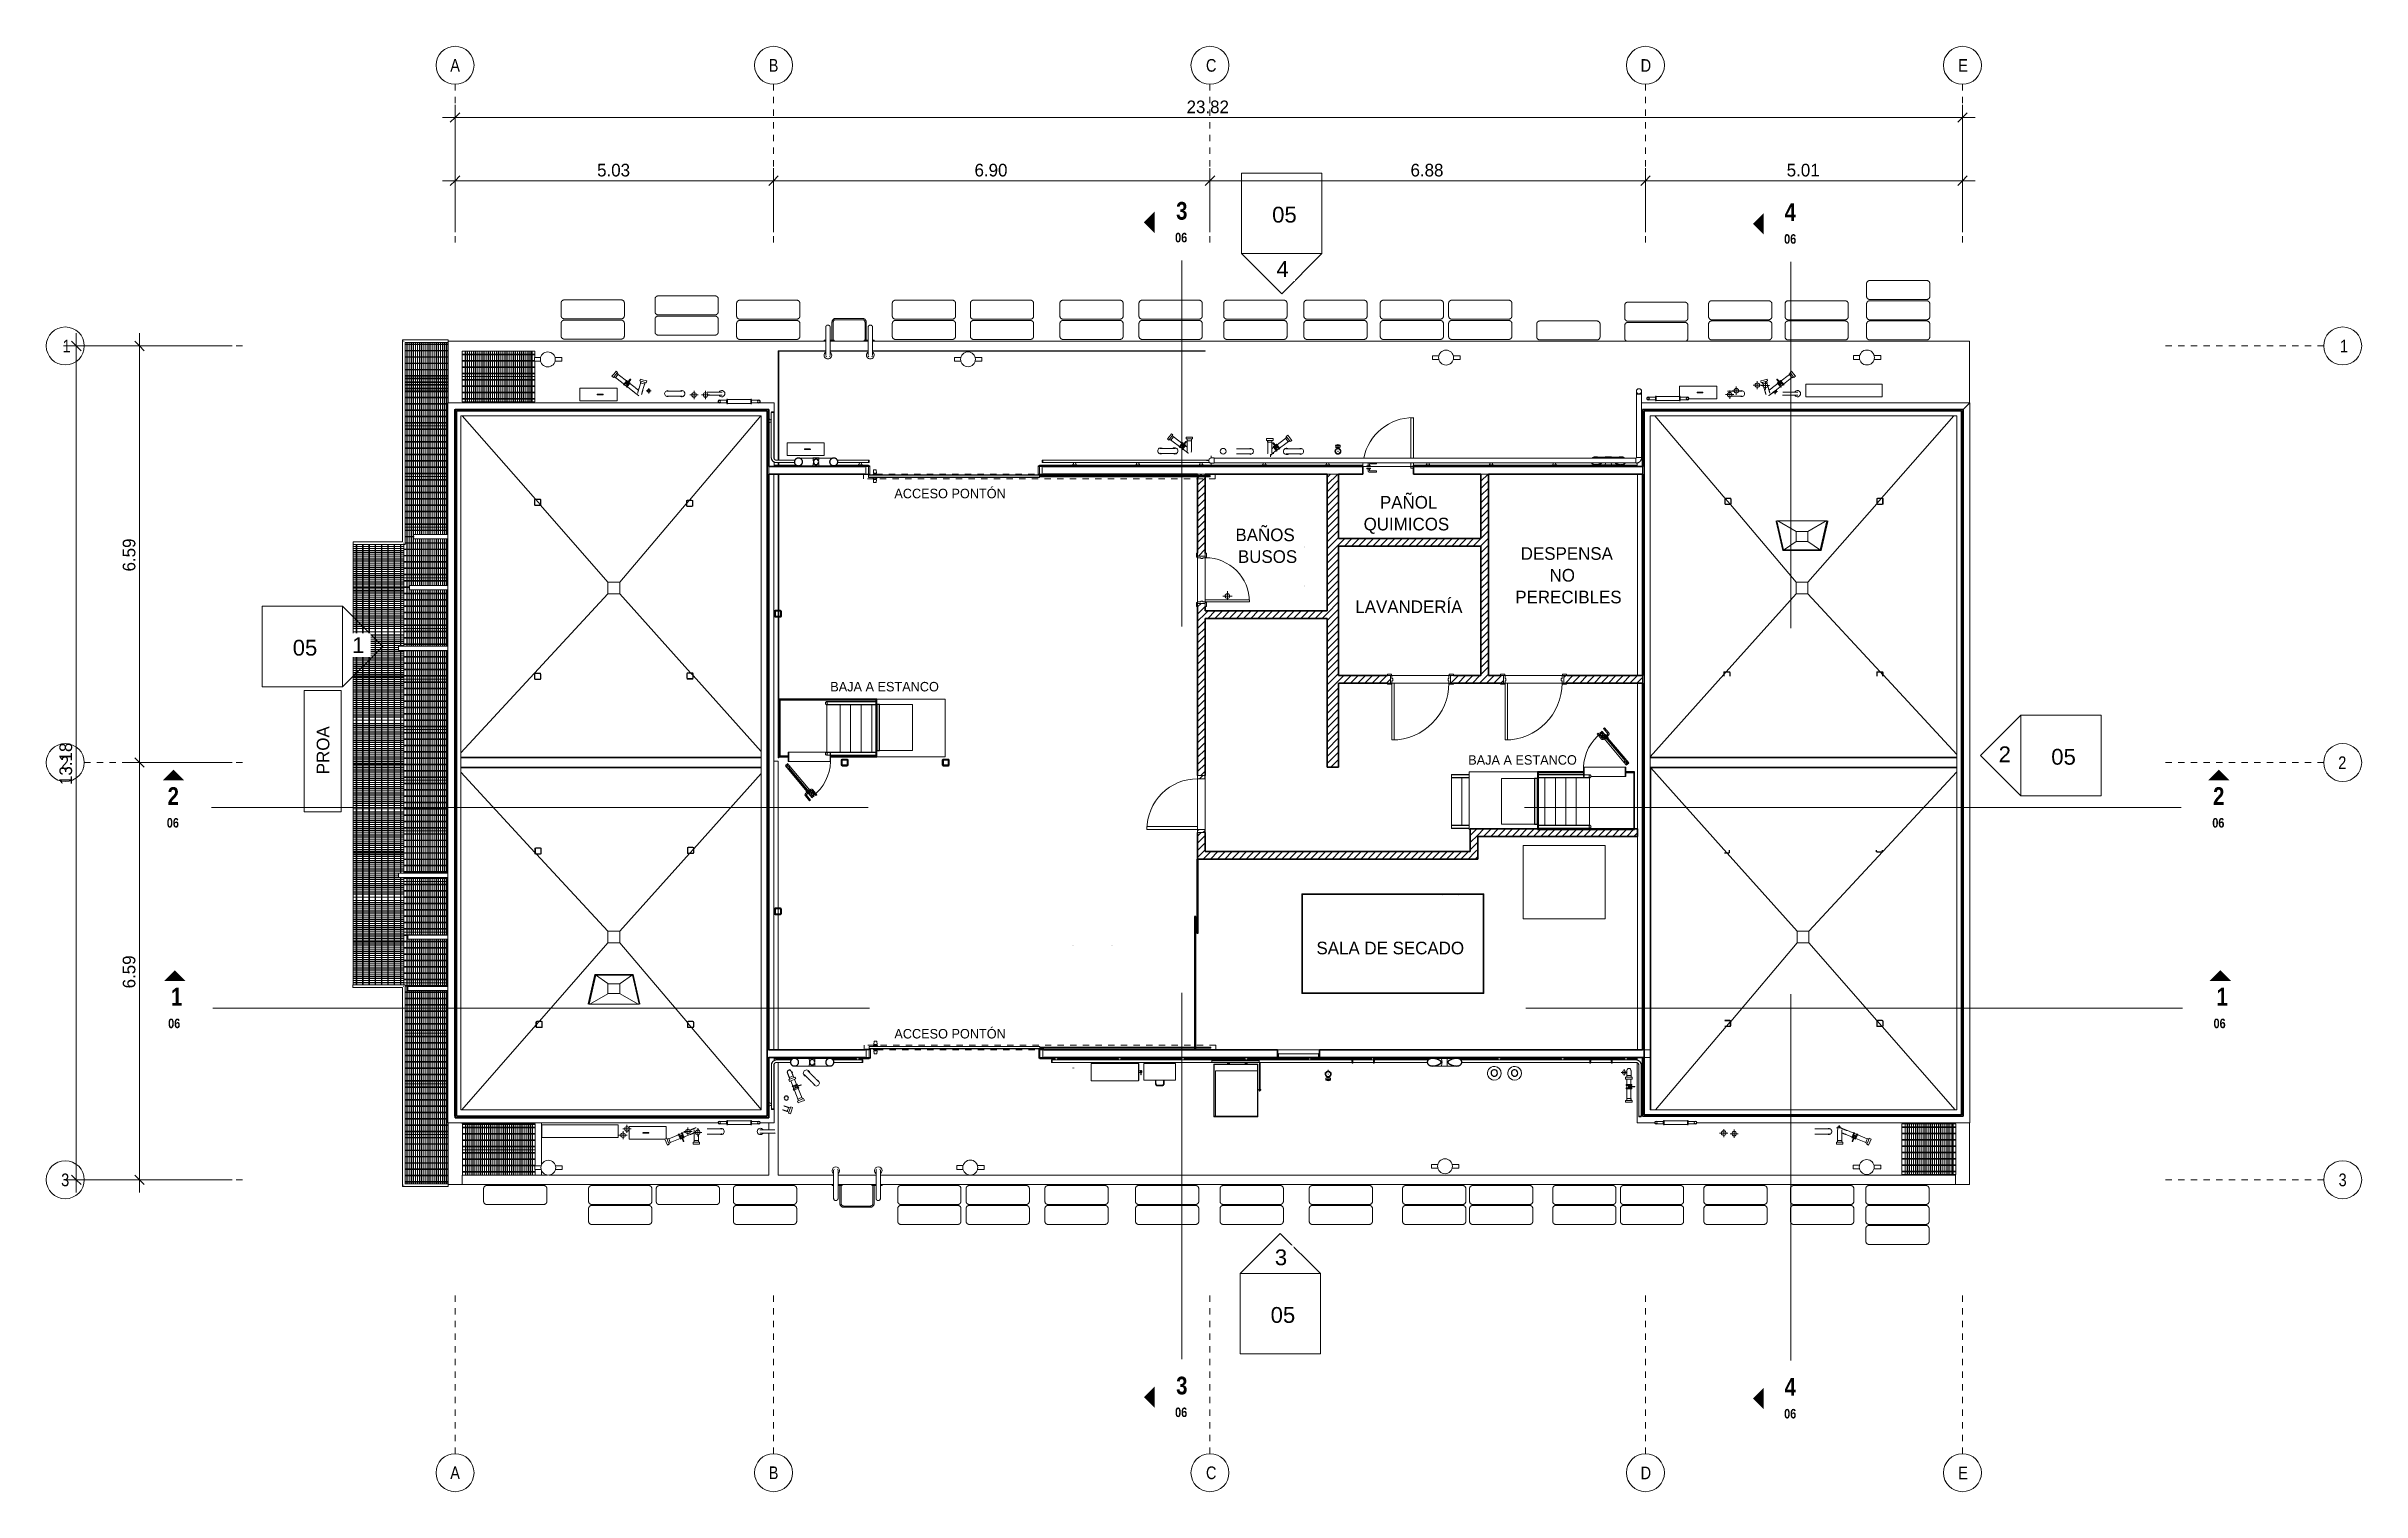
# Model space of a CAD drawing. Header units: metres. Extents: x -3 to 175, y -5 to 18.
# Drawn here: x 57.96 to 94.55, y -4.88 to 17.96 of the extents above; entities that cross this region are included whole.
import ezdxf

# ---------------------------------------------------------------- set-up
doc = ezdxf.new("R2010")
doc.units = ezdxf.units.M
doc.linetypes.add('Dash', pattern=[0.006, 0.003, -0.003])
doc.linetypes.add('Grid Line', pattern=[0.022225, 0.0127, -0.003175, 0.003175, -0.003175])
for name, color, linetype, lineweight in [('A-ANNO-DIMS', 7, 'Continuous', 9), ('A-ANNO-DIMS-100', 7, 'Continuous', 9), ('A-DOOR', 7, 'Continuous', 9), ('A-DOOR-FRAM', 7, 'Continuous', 18), ('A-FLOR', 7, 'Continuous', 9), ('A-FLOR-HRAL', 7, 'Continuous', 9), ('A-GENM', 7, 'Continuous', 9), ('A-GLAZ-CWMG', 7, 'Continuous', 9), ('A-WALL', 7, 'Continuous', 9), ('A-WALL-PATT', 7, 'Continuous', 35), ('E-ELEC-EQPM', 7, 'Continuous', 9), ('G-ANNO-SYMB', 7, 'Continuous', 9), ('G-ANNO-TEXT', 7, 'Continuous', 9), ('I-WALL', 7, 'Continuous', 9), ('P-EQPM', 7, 'Continuous', 9), ('P-PIPE', 7, 'Continuous', 9), ('P-PIPE-CNTR', 7, 'Continuous', 9), ('P-SANR-FIXT', 7, 'Continuous', 9), ('S-COLS', 7, 'Continuous', 9), ('S-GRID', 7, 'Continuous', 9), ('S-GRID-IDEN', 7, 'Continuous', 9)]:
    doc.layers.add(name, color=color, linetype=linetype, lineweight=lineweight)
doc.layers.add('A-DOOR-HDLN', color=5, linetype='Dash', lineweight=18, true_color=0x0000ff)
doc.styles.add('Arial', font='arial.ttf', dxfattribs={"height": 0.25})
doc.styles.add('Century Gothic_1', font='GOTHIC.TTF', dxfattribs={"height": 0.2})
doc.styles.add('Century Gothic_2', font='GOTHIC.TTF', dxfattribs={"height": 0.15})
doc.styles.add('Manrope', font='Manrope-Regular.ttf', dxfattribs={"height": 0.2})
doc.styles.add('Saira Condensed', font='SairaCondensed-Regular.ttf', dxfattribs={"height": 0.2})
doc.styles.add('Saira Condensed_B', font='', dxfattribs={"height": 0.15})
doc.styles.add('Saira Condensed_B_1', font='', dxfattribs={"height": 0.28})
doc.styles.get('Saira Condensed_B').set_extended_font_data('Saira Condensed', bold=True)
doc.styles.get('Saira Condensed_B_1').set_extended_font_data('Saira Condensed', bold=True)
doc.dimstyles.new('FCA_N_Cotas_E100', dxfattribs={"dimscale": 0.3048, "dimtxt": 0.208834, "dimasz": 0.492126, "dimexe": 0.656168, "dimexo": 0.656168, "dimgap": 0.032808, "dimtad": 1, "dimrnd": 0.01, "dimzin": 0, "dimdsep": 46, "dimtxsty": 'Century Gothic_1', "dimblk1": 'OBLIQUE', "dimblk2": 'OBLIQUE', "dimsah": 1, "dimcen": 0.09, "dimdle": 0.656168, "dimazin": 2, "dimtfac": 1, "dimtdec": 4, "dimtix": 1, "dimtmove": 0, "dimatfit": 3, "dimfxl": 1, "dimtvp": 1, "dimtolj": 1, "dimtzin": 0, "dimarcsym": 2})
pattern_1 = [(45, (70.33247, 0), (-0.05656854, 0.05656854), [])]

msp = doc.modelspace()

# ---------------------------------------------------------------- texts
at = {"layer": 'G-ANNO-SYMB', "color": 8, "true_color": 0x808080, "char_height": 0.15, "width": 0.25654, "attachment_point": 1, "style": 'Saira Condensed_B', "bg_fill": 3, "box_fill_scale": 1.25, "bg_fill_color": 256, "bg_fill_true_color": 13158600, "bg_fill_transparency": 0}
for insert in [(92.19, 5.765), (92.21, 2.594), (75.797, -3.553), (85.423, -3.575)]:
    msp.add_mtext('06', dxfattribs=dict(at, insert=insert))
at = {"layer": 'G-ANNO-TEXT', "attachment_point": 1}
for s, insert, char_height, width, style in [('ACCESO PONTÓN', (71.36, 10.97), 0.15, 2.25274, 'Century Gothic_2'), ('PAÑOL  ', (79.035, 10.856), 0.2, 1.33882, 'Century Gothic_1'), ('BAÑOS ', (76.751, 10.342), 0.2, 1.25063, 'Century Gothic_1'), ('QUIMICOS', (78.777, 10.512), 0.2, 1.77173, 'Century Gothic_1'), ('BUSOS', (76.79, 9.998), 0.2, 1.05823, 'Century Gothic_1'), ('DESPENSA ', (81.26, 10.047), 0.2, 1.74768, 'Century Gothic_1'), ('NO ', (81.716, 9.703), 0.2, 0.64937, 'Century Gothic_1'), ('LAVANDERÍA', (78.645, 9.205), 0.2, 2.08439, 'Century Gothic_1'), ('PERECIBLES', (81.174, 9.359), 0.2, 1.85991, 'Century Gothic_1'), ('BAJA A ESTANCO', (70.347, 7.917), 0.15, 2.14051, 'Century Gothic_2'), ('BAJA A ESTANCO', (80.43, 6.759), 0.15, 2.14051, 'Century Gothic_2'), ('SALA DE SECADO', (78.031, 3.811), 0.2, 2.84599, 'Century Gothic_1'), ('ACCESO PONTÓN', (71.36, 2.431), 0.15, 2.25274, 'Century Gothic_2')]:
    msp.add_mtext(s, dxfattribs=dict(at, insert=insert, char_height=char_height, width=width, style=style))
at = {"layer": 'G-ANNO-TEXT', "insert": (62.23, 6.458), "char_height": 0.2, "width": 0.88987, "attachment_point": 1, "rotation": 90, "style": 'Manrope'}
msp.add_mtext('PROA', dxfattribs=at)
at = {"layer": 'S-GRID-IDEN', "color": 253, "true_color": 0xaaaaaa, "char_height": 0.2, "attachment_point": 1, "style": 'Saira Condensed'}
for s, insert, width in [('A', (64.341, 17.763), 0.17637), ('B', (69.374, 17.763), 0.17637), ('C', (76.285, 17.763), 0.1443), ('D', (83.155, 17.761), 0.17637), ('E', (88.175, 17.761), 0.15232), ('1', (58.213, 13.325), 0.0962), ('1', (94.208, 13.325), 0.0962), ('2', (58.186, 6.74), 0.16034), ('2', (94.181, 6.74), 0.16034), ('3', (58.191, 0.146), 0.15232), ('3', (94.186, 0.146), 0.15232), ('A', (64.341, -4.484), 0.17637), ('B', (69.374, -4.484), 0.17637), ('C', (76.285, -4.484), 0.1443), ('D', (83.155, -4.486), 0.17637), ('E', (88.175, -4.486), 0.15232)]:
    msp.add_mtext(s, dxfattribs=dict(at, insert=insert, width=width))

# ---------------------------------------------------------------- blocks, each defined once
blk = doc.blocks.new('Basic Wall _ Tabique exterior_Estructura Lamina Metalica - ___-2469499-N-Cubierta 01')
at = {"layer": 'A-WALL'}
for p, q in [((-0.538, 11.343), (-0.873, 11.343)), ((0.462, 11.343), (0.1, 11.343)), ((0.621, 11.343), (0.517, 11.343)), ((0.621, 11.343), (0.621, 11.332)), ((3.321, 11.332), (3.321, 11.343)), ((3.848, 11.343), (3.321, 11.343)), ((4.848, 11.343), (3.903, 11.343)), ((5.848, 11.343), (4.903, 11.343)), ((6.848, 11.343), (5.903, 11.343)), ((7.848, 11.343), (6.903, 11.343)), ((8.43, 11.343), (7.903, 11.343)), ((8.43, 11.343), (8.43, 11.323)), ((9.23, 11.323), (9.23, 11.343)), ((9.433, 11.343), (9.23, 11.343)), ((10.433, 11.343), (9.488, 11.343)), ((11.433, 11.343), (10.488, 11.343)), ((12.433, 11.343), (11.488, 11.343)), ((12.769, 11.343), (12.488, 11.343))]:
    blk.add_line(p, q, dxfattribs=at)
blk = doc.blocks.new('Basic Wall _ Tabique exterior_Estructura Lamina Metalica - ___-2469500-N-Cubierta 01')
at = {"layer": 'A-WALL'}
for p, q in [((-0.575, 1.961), (-0.873, 1.961)), ((0.429, 1.961), (0.032, 1.961)), ((0.629, 1.961), (0.469, 1.961)), ((0.629, 1.972), (0.629, 1.961)), ((3.329, 1.961), (3.329, 1.972)), ((3.569, 1.961), (3.329, 1.961)), ((4.569, 1.961), (3.61, 1.961)), ((5.569, 1.961), (4.61, 1.961)), ((6.569, 1.961), (5.61, 1.961)), ((7.569, 1.961), (6.61, 1.961)), ((8.261, 1.961), (7.61, 1.961)), ((8.569, 1.961), (8.272, 1.961)), ((9.501, 1.961), (8.612, 1.961)), ((10.569, 1.961), (9.946, 1.961)), ((11.569, 1.961), (10.61, 1.961)), ((12.02, 1.961), (11.61, 1.961)), ((12.36, 1.961), (12.031, 1.961)), ((12.569, 1.961), (12.371, 1.961)), ((12.769, 1.961), (12.61, 1.961))]:
    blk.add_line(p, q, dxfattribs=at)
blk = doc.blocks.new('FCA_N_Columna de acero - 100x100mm-2595740-N-Cubierta 01')
at = {"layer": 'S-COLS', "lineweight": 35}
for p, q in [((-0.05, 0.038), (-0.05, -0.038)), ((-0.044, -0.038), (-0.044, 0.038)), ((0.038, 0.05), (-0.038, 0.05)), ((-0.038, 0.044), (0.038, 0.044)), ((0.044, 0.038), (0.044, -0.038)), ((0.05, -0.038), (0.05, 0.038)), ((0.038, -0.044), (-0.038, -0.044)), ((-0.038, -0.05), (0.038, -0.05))]:
    blk.add_line(p, q, dxfattribs=at)
for centre, radius, start, end in [((-0.038, 0.038), 0.012, 90, 180), ((-0.038, 0.038), 0.006, 90, 180), ((0.038, 0.038), 0.012, 360, 90), ((0.038, 0.038), 0.006, 0, 90), ((-0.038, -0.038), 0.012, 180, 270), ((-0.038, -0.038), 0.006, 180, 270), ((0.038, -0.038), 0.006, 270, 0), ((0.038, -0.038), 0.012, 270, 360)]:
    blk.add_arc(centre, radius, start, end, dxfattribs=at)
blk = doc.blocks.new('FCA_N_Columna de acero - 100x100mm-2595741-N-Cubierta 01')
at = {"layer": 'S-COLS', "lineweight": 35}
for p, q in [((-0.05, -0.038), (-0.05, 0.038)), ((-0.044, 0.038), (-0.044, -0.038)), ((-0.038, 0.05), (0.038, 0.05)), ((0.038, 0.044), (-0.038, 0.044)), ((0.044, -0.038), (0.044, 0.038)), ((0.05, 0.038), (0.05, -0.038)), ((-0.038, -0.044), (0.038, -0.044)), ((0.038, -0.05), (-0.038, -0.05))]:
    blk.add_line(p, q, dxfattribs=at)
for centre, radius, start, end in [((-0.038, 0.038), 0.012, 90, 180), ((-0.038, 0.038), 0.006, 90, 180), ((0.038, 0.038), 0.012, 0, 90), ((0.038, 0.038), 0.006, 360, 90), ((-0.038, -0.038), 0.012, 180, 270), ((-0.038, -0.038), 0.006, 180, 270), ((0.038, -0.038), 0.012, 270, 0), ((0.038, -0.038), 0.006, 270, 360)]:
    blk.add_arc(centre, radius, start, end, dxfattribs=at)
blk = doc.blocks.new('M_RVR_Codo material - CO - Codo-2573688-N-Cubierta 01')
at = {"layer": 'P-PIPE', "color": 9, "true_color": 0xc0c0c0, "flags": 128}
for points in [[(12.756, 12.511), (12.756, 12.512), (12.756, 12.514), (12.757, 12.516), (12.757, 12.517), (12.757, 12.519), (12.757, 12.521), (12.758, 12.522), (12.758, 12.524), (12.759, 12.525), (12.76, 12.527), (12.76, 12.528), (12.761, 12.53), (12.762, 12.531), (12.763, 12.532), (12.763, 12.534), (12.764, 12.535), (12.765, 12.536), (12.766, 12.538), (12.768, 12.539), (12.769, 12.54), (12.77, 12.541), (12.771, 12.542), (12.772, 12.543), (12.774, 12.544), (12.775, 12.545), (12.776, 12.546), (12.778, 12.547), (12.779, 12.547), (12.781, 12.548), (12.782, 12.549), (12.784, 12.549), (12.785, 12.55), (12.787, 12.55), (12.788, 12.551), (12.79, 12.551), (12.792, 12.551), (12.793, 12.551), (12.795, 12.552), (12.797, 12.552), (12.797, 12.552)], [(12.756, 12.464), (12.756, 12.466), (12.756, 12.468), (12.756, 12.47), (12.756, 12.472), (12.756, 12.474), (12.756, 12.475), (12.756, 12.477), (12.756, 12.479), (12.756, 12.481), (12.756, 12.483), (12.756, 12.484), (12.756, 12.486), (12.756, 12.488), (12.756, 12.489), (12.756, 12.491), (12.756, 12.492), (12.756, 12.494), (12.756, 12.495), (12.756, 12.497), (12.756, 12.498), (12.756, 12.499), (12.756, 12.5), (12.756, 12.502), (12.756, 12.503), (12.756, 12.504), (12.756, 12.505), (12.756, 12.506), (12.756, 12.506), (12.756, 12.507), (12.756, 12.508), (12.756, 12.508), (12.756, 12.509), (12.756, 12.51), (12.756, 12.51), (12.756, 12.51), (12.756, 12.511), (12.756, 12.511), (12.756, 12.511), (12.756, 12.511)], [(12.797, 12.552), (12.799, 12.552), (12.8, 12.551), (12.802, 12.551), (12.803, 12.551), (12.805, 12.551), (12.807, 12.55), (12.808, 12.55), (12.81, 12.549), (12.811, 12.549), (12.813, 12.548), (12.814, 12.548), (12.816, 12.547), (12.817, 12.546), (12.819, 12.545), (12.82, 12.544), (12.821, 12.544), (12.823, 12.543), (12.824, 12.541), (12.825, 12.54), (12.826, 12.539), (12.827, 12.538), (12.828, 12.537), (12.829, 12.536), (12.83, 12.534), (12.831, 12.533), (12.832, 12.531), (12.833, 12.53), (12.834, 12.529), (12.834, 12.527), (12.835, 12.526), (12.836, 12.524), (12.836, 12.523), (12.836, 12.521), (12.837, 12.519), (12.837, 12.518), (12.837, 12.516), (12.838, 12.515), (12.838, 12.513), (12.838, 12.511), (12.838, 12.511)], [(12.838, 12.511), (12.838, 12.511), (12.838, 12.511), (12.838, 12.511), (12.838, 12.51), (12.838, 12.51), (12.838, 12.51), (12.838, 12.509), (12.838, 12.508), (12.838, 12.508), (12.838, 12.507), (12.838, 12.506), (12.838, 12.506), (12.838, 12.505), (12.838, 12.504), (12.838, 12.503), (12.838, 12.502), (12.838, 12.5), (12.838, 12.499), (12.838, 12.498), (12.838, 12.497), (12.838, 12.495), (12.838, 12.494), (12.838, 12.492), (12.838, 12.491), (12.838, 12.489), (12.838, 12.488), (12.838, 12.486), (12.838, 12.484), (12.838, 12.483), (12.838, 12.481), (12.838, 12.479), (12.838, 12.477), (12.838, 12.475), (12.838, 12.474), (12.838, 12.472), (12.838, 12.47), (12.838, 12.468), (12.838, 12.466), (12.838, 12.464), (12.838, 12.464)]]:
    blk.add_lwpolyline(points, dxfattribs=at)
at = {"layer": 'P-PIPE', "color": 9, "true_color": 0xc0c0c0}
for start, end in [(90, 180), (180, 270), (0, 90), (270, 0)]:
    blk.add_arc((12.797, 12.511), 0.0407, start, end, dxfattribs=at)
for start_param, end_param in [(3.141593, 4.712389), (4.712389, 6.283185)]:
    blk.add_ellipse((12.797, 12.464), major_axis=(0.0407, 0), ratio=0.01, start_param=start_param, end_param=end_param, dxfattribs=at)
blk = doc.blocks.new('M_RVR_Codo material - CO - Codo-2573689-N-Cubierta 01')
at = {"layer": 'P-PIPE', "color": 9, "true_color": 0xc0c0c0, "flags": 128}
for points in [[(12.754, 11.458), (12.754, 11.458), (12.754, 11.458), (12.754, 11.458), (12.754, 11.458), (12.753, 11.458), (12.753, 11.457), (12.753, 11.457), (12.753, 11.457), (12.753, 11.457), (12.752, 11.457), (12.752, 11.457), (12.752, 11.457), (12.752, 11.457), (12.751, 11.457), (12.751, 11.457), (12.751, 11.457), (12.751, 11.457), (12.75, 11.457), (12.75, 11.457), (12.75, 11.457)], [(12.75, 11.375), (12.753, 11.375), (12.757, 11.375), (12.76, 11.376), (12.764, 11.376), (12.767, 11.377), (12.771, 11.378), (12.774, 11.379), (12.778, 11.38), (12.781, 11.381), (12.784, 11.382), (12.787, 11.384), (12.79, 11.385), (12.794, 11.387), (12.797, 11.389), (12.8, 11.39), (12.802, 11.393), (12.805, 11.395), (12.808, 11.397), (12.81, 11.399), (12.812, 11.401)], [(12.756, 11.463), (12.756, 11.463), (12.756, 11.462), (12.756, 11.462), (12.756, 11.462), (12.756, 11.462), (12.756, 11.461), (12.756, 11.461), (12.756, 11.461), (12.756, 11.461), (12.756, 11.46), (12.756, 11.46), (12.756, 11.46), (12.755, 11.46), (12.755, 11.46), (12.755, 11.459), (12.755, 11.459), (12.755, 11.459), (12.755, 11.459), (12.755, 11.459), (12.754, 11.458)], [(12.812, 11.401), (12.814, 11.403), (12.817, 11.406), (12.819, 11.409), (12.821, 11.412), (12.823, 11.414), (12.825, 11.417), (12.827, 11.42), (12.828, 11.424), (12.83, 11.427), (12.831, 11.43), (12.833, 11.433), (12.834, 11.437), (12.835, 11.44), (12.835, 11.443), (12.836, 11.447), (12.837, 11.45), (12.837, 11.454), (12.838, 11.457), (12.838, 11.461), (12.838, 11.463)]]:
    blk.add_lwpolyline(points, dxfattribs=at)
at = {"layer": 'P-PIPE', "color": 9, "true_color": 0xc0c0c0}
for centre, major_axis, start_param, end_param in [((12.75, 11.416), (0, 0.0407), 0.009999, 1.580795), ((12.75, 11.416), (0, 0.0407), 6.031385, 6.293184), ((12.75, 11.416), (0, 0.0407), 1.580795, 3.151592), ((12.797, 11.463), (0.0407, 0), 2.762539, 3.131593), ((12.797, 11.463), (0.0407, 0), 3.131593, 4.70239), ((12.797, 11.463), (0.0407, 0), 4.70239, 6.273186), ((12.797, 11.463), (0.0407, 0), 0, 0.378262)]:
    blk.add_ellipse(centre, major_axis=major_axis, ratio=0.01, start_param=start_param, end_param=end_param, dxfattribs=at)
blk = doc.blocks.new('M_RVR_Codo material - CO - Codo-V123-N-Cubierta 01')
at = {"layer": 'P-PIPE', "color": 9, "true_color": 0xc0c0c0, "flags": 128}
for points in [[(6.084, 11.457), (6.082, 11.457), (6.08, 11.457), (6.078, 11.457), (6.076, 11.457), (6.074, 11.457), (6.072, 11.457), (6.071, 11.457), (6.069, 11.457), (6.067, 11.457), (6.065, 11.457), (6.064, 11.457), (6.062, 11.457), (6.06, 11.457), (6.059, 11.457), (6.057, 11.457), (6.056, 11.457), (6.054, 11.457), (6.053, 11.457), (6.051, 11.457), (6.05, 11.457), (6.049, 11.457), (6.047, 11.457), (6.046, 11.457), (6.045, 11.457), (6.044, 11.457), (6.043, 11.457), (6.042, 11.457), (6.041, 11.457), (6.041, 11.457), (6.04, 11.457), (6.039, 11.457), (6.039, 11.457), (6.038, 11.457), (6.038, 11.457), (6.038, 11.457), (6.037, 11.457), (6.037, 11.457), (6.037, 11.457), (6.037, 11.457)], [(6.037, 11.375), (6.037, 11.375), (6.037, 11.375), (6.037, 11.375), (6.038, 11.375), (6.038, 11.375), (6.038, 11.375), (6.039, 11.375), (6.039, 11.375), (6.04, 11.375), (6.041, 11.375), (6.041, 11.375), (6.042, 11.375), (6.043, 11.375), (6.044, 11.375), (6.045, 11.375), (6.046, 11.375), (6.047, 11.375), (6.049, 11.375), (6.05, 11.375), (6.051, 11.375), (6.053, 11.375), (6.054, 11.375), (6.056, 11.375), (6.057, 11.375), (6.059, 11.375), (6.06, 11.375), (6.062, 11.375), (6.064, 11.375), (6.065, 11.375), (6.067, 11.375), (6.069, 11.375), (6.071, 11.375), (6.072, 11.375), (6.074, 11.375), (6.076, 11.375), (6.078, 11.375), (6.08, 11.375), (6.082, 11.375), (6.084, 11.375), (6.084, 11.375)]]:
    blk.add_lwpolyline(points, dxfattribs=at)
at = {"layer": 'P-PIPE', "color": 9, "true_color": 0xc0c0c0}
for start, end in [(120, 180), (180, 194.2097), (195, 240), (90, 118.28), (241.72, 270)]:
    blk.add_arc((6.037, 11.416), 0.0407, start, end, dxfattribs=at)
for start_param, end_param in [(0, 1.570796), (1.570796, 3.141593), (5.904638, 6.283185), (3.141593, 3.52014)]:
    blk.add_ellipse((6.084, 11.416), major_axis=(0, 0.0407), ratio=0.01, start_param=start_param, end_param=end_param, dxfattribs=at)
blk = doc.blocks.new('FCA_N_Puertas - FCA_N_Puerta Externa_ PB_  2_10 x 0_80-2594410-N-Cubierta 01')
at = {"layer": 'A-DOOR'}
for p, q in [((0.29, 0.031), (0.185, 0.031)), ((0.185, 0.031), (0.185, 0.011)), ((0.185, 0.011), (0.29, 0.011)), ((0.295, 0.006), (0.295, -0.024)), ((0.315, -0.024), (0.315, 0.006)), ((0.4, -0.06), (-0.4, -0.06)), ((0.29, -0.103), (0.185, -0.103)), ((0.185, -0.103), (0.185, -0.116)), ((0.277, -0.024), (0.277, -0.032)), ((0.277, -0.06), (0.277, -0.068)), ((0.338, -0.024), (0.277, -0.024)), ((0.277, -0.032), (0.338, -0.032)), ((0.338, -0.06), (0.277, -0.06)), ((0.277, -0.068), (0.338, -0.068)), ((0.295, -0.068), (0.295, -0.098)), ((0.315, -0.098), (0.315, -0.068)), ((0.338, -0.032), (0.338, -0.024)), ((0.338, -0.068), (0.338, -0.06))]:
    blk.add_line(p, q, dxfattribs=at)
at = {"layer": 'A-DOOR', "lineweight": 18}
for p, q in [((-0.4, -0.032), (-0.36, -0.032)), ((-0.4, -0.116), (-0.4, -0.032)), ((-0.4, -0.831), (-0.4, -0.191)), ((-0.36, -0.032), (-0.36, -0.116)), ((-0.36, -0.191), (-0.36, -0.831)), ((-0.362, -0.831), (-0.4, -0.831))]:
    blk.add_line(p, q, dxfattribs=at)
at = {"layer": 'A-DOOR', "linetype": 'Dash'}
for p, q in [((0.38, -0.06), (-0.4, -0.06)), ((-0.38, -0.06), (-0.279, -0.06)), ((0.38, -0.06), (-0.38, -0.06)), ((-0.38, -0.06), (0.277, -0.06)), ((0.279, -0.06), (0.38, -0.06)), ((0.338, -0.06), (0.4, -0.06))]:
    blk.add_line(p, q, dxfattribs=at)
at = {"layer": 'A-DOOR', "flags": 128}
for points in [[(0.315, 0.006), (0.315, 0.007), (0.315, 0.008), (0.315, 0.009), (0.315, 0.01), (0.315, 0.011), (0.314, 0.012), (0.314, 0.013), (0.314, 0.014), (0.313, 0.015), (0.313, 0.016), (0.313, 0.017), (0.312, 0.018), (0.312, 0.018), (0.311, 0.019), (0.311, 0.02), (0.31, 0.021), (0.309, 0.022), (0.309, 0.022), (0.308, 0.023), (0.307, 0.024), (0.307, 0.025), (0.306, 0.025), (0.305, 0.026), (0.304, 0.026), (0.304, 0.027), (0.303, 0.028), (0.302, 0.028), (0.301, 0.029), (0.3, 0.029), (0.299, 0.029), (0.298, 0.03), (0.297, 0.03), (0.296, 0.03), (0.295, 0.03), (0.294, 0.031), (0.293, 0.031), (0.292, 0.031), (0.291, 0.031), (0.29, 0.031), (0.29, 0.031)], [(0.29, 0.011), (0.29, 0.011), (0.29, 0.011), (0.291, 0.011), (0.291, 0.011), (0.291, 0.011), (0.291, 0.011), (0.291, 0.011), (0.292, 0.011), (0.292, 0.011), (0.292, 0.011), (0.292, 0.011), (0.292, 0.01), (0.292, 0.01), (0.293, 0.01), (0.293, 0.01), (0.293, 0.01), (0.293, 0.01), (0.293, 0.01), (0.293, 0.01), (0.294, 0.009), (0.294, 0.009), (0.294, 0.009), (0.294, 0.009), (0.294, 0.009), (0.294, 0.009), (0.294, 0.009), (0.294, 0.008), (0.295, 0.008), (0.295, 0.008), (0.295, 0.008), (0.295, 0.008), (0.295, 0.007), (0.295, 0.007), (0.295, 0.007), (0.295, 0.007), (0.295, 0.007), (0.295, 0.006), (0.295, 0.006), (0.295, 0.006), (0.295, 0.006)], [(0.295, -0.098), (0.295, -0.098), (0.295, -0.098), (0.295, -0.099), (0.295, -0.099), (0.295, -0.099), (0.295, -0.099), (0.295, -0.099), (0.295, -0.1), (0.295, -0.1), (0.295, -0.1), (0.295, -0.1), (0.294, -0.1), (0.294, -0.1), (0.294, -0.101), (0.294, -0.101), (0.294, -0.101), (0.294, -0.101), (0.294, -0.101), (0.294, -0.101), (0.293, -0.102), (0.293, -0.102), (0.293, -0.102), (0.293, -0.102), (0.293, -0.102), (0.293, -0.102), (0.293, -0.102), (0.292, -0.102), (0.292, -0.103), (0.292, -0.103), (0.292, -0.103), (0.292, -0.103), (0.291, -0.103), (0.291, -0.103), (0.291, -0.103), (0.291, -0.103), (0.291, -0.103), (0.29, -0.103), (0.29, -0.103), (0.29, -0.103), (0.29, -0.103)], [(0.308, -0.115), (0.309, -0.115), (0.309, -0.114), (0.31, -0.113), (0.31, -0.112), (0.311, -0.112), (0.312, -0.111), (0.312, -0.11), (0.313, -0.109), (0.313, -0.108), (0.313, -0.107), (0.314, -0.106), (0.314, -0.105), (0.314, -0.104), (0.314, -0.103), (0.315, -0.102), (0.315, -0.101), (0.315, -0.1), (0.315, -0.099), (0.315, -0.098), (0.315, -0.098)]]:
    blk.add_lwpolyline(points, dxfattribs=at)
at = {"layer": 'A-DOOR-FRAM', "lineweight": 9}
for start, end in [(270, 348.5405), (353.997, 360)]:
    blk.add_arc((-0.4, -0.032), 0.8, start, end, dxfattribs=at)
blk = doc.blocks.new('Puerta corredera simple con guía deslizante - 1200 x 2700mm-2594775-N-Cubierta 01')
at = {"layer": 'A-DOOR', "color": 8, "true_color": 0x808080}
for p, q in [((-1.35, 0.105), (-4.05, 0.105)), ((-4.05, 0.105), (-4.05, 0.085)), ((-4.05, 0.085), (-1.35, 0.085)), ((1.28, 0.127), (1.22, 0.127)), ((1.22, 0.115), (1.22, 0.127)), ((1.22, 0.063), (1.22, 0.075)), ((1.22, 0.063), (1.28, 0.063)), ((1.225, 0.145), (1.229, 0.195)), ((1.275, 0.145), (1.225, 0.145)), ((1.225, 0.045), (1.275, 0.045)), ((1.229, -0.005), (1.225, 0.045)), ((1.229, 0.195), (1.271, 0.195)), ((1.241, 0.127), (1.259, 0.127)), ((1.259, 0.063), (1.241, 0.063)), ((1.271, 0.195), (1.275, 0.145)), ((1.275, 0.045), (1.271, -0.005)), ((1.28, 0.127), (1.28, 0.115)), ((1.28, 0.075), (1.28, 0.063)), ((1.271, -0.005), (1.229, -0.005))]:
    blk.add_line(p, q, dxfattribs=at)
at = {"layer": 'A-DOOR'}
for p, q in [((-4.05, 0.1), (-1.35, 0.1)), ((-1.35, 0.09), (-4.05, 0.09))]:
    blk.add_line(p, q, dxfattribs=at)
at = {"layer": 'A-DOOR', "lineweight": 18}
for p, q in [((-1.395, -0.06), (-1.395, 0.06)), ((-1.35, 0.115), (1.35, 0.115)), ((-1.35, 0.075), (-1.35, 0.115)), ((-1.35, 0.111), (1.35, 0.111)), ((-1.35, 0.079), (1.35, 0.079)), ((1.35, 0.075), (-1.35, 0.075)), ((1.35, 0.115), (1.35, 0.075)), ((1.395, 0.06), (1.395, -0.06))]:
    blk.add_line(p, q, dxfattribs=at)
at = {"layer": 'A-DOOR', "color": 8, "true_color": 0x808080, "flags": 128}
for points in [[(1.231, 0.059), (1.23, 0.06), (1.23, 0.06), (1.229, 0.061), (1.228, 0.061), (1.228, 0.061), (1.227, 0.062), (1.227, 0.062), (1.226, 0.062), (1.225, 0.062), (1.224, 0.062), (1.224, 0.063), (1.223, 0.063), (1.222, 0.063), (1.222, 0.063), (1.221, 0.063), (1.22, 0.063)], [(1.221, 0.127), (1.221, 0.127), (1.222, 0.127), (1.223, 0.127), (1.224, 0.127), (1.224, 0.128), (1.225, 0.128), (1.226, 0.128), (1.226, 0.128), (1.227, 0.128), (1.228, 0.129), (1.228, 0.129), (1.229, 0.129), (1.23, 0.13), (1.23, 0.13), (1.231, 0.131)], [(1.269, 0.131), (1.27, 0.13), (1.27, 0.13), (1.271, 0.129), (1.272, 0.129), (1.272, 0.129), (1.273, 0.128), (1.273, 0.128), (1.274, 0.128), (1.275, 0.128), (1.276, 0.128), (1.276, 0.127), (1.277, 0.127), (1.278, 0.127), (1.278, 0.127), (1.279, 0.127), (1.28, 0.127)], [(1.279, 0.063), (1.279, 0.063), (1.278, 0.063), (1.277, 0.063), (1.276, 0.063), (1.276, 0.062), (1.275, 0.062), (1.274, 0.062), (1.274, 0.062), (1.273, 0.062), (1.272, 0.061), (1.272, 0.061), (1.271, 0.061), (1.27, 0.06), (1.27, 0.06), (1.269, 0.059)]]:
    blk.add_lwpolyline(points, dxfattribs=at)
at = {"layer": 'A-DOOR', "color": 8, "true_color": 0x808080}
for centre, start, end in [((1.22, 0.145), 270, 0), ((1.22, 0.045), 360, 90), ((1.28, 0.145), 180, 270), ((1.28, 0.045), 90, 180)]:
    blk.add_arc(centre, 0.018, start, end, dxfattribs=at)
at = {"layer": 'A-DOOR-FRAM'}
for p, q in [((-1.41, 0.06), (-1.41, 0.069)), ((-1.41, 0.069), (-1.33, 0.069)), ((-1.41, 0.06), (-1.35, 0.06)), ((-1.35, 0.06), (-1.33, 0.06)), ((-1.35, -0.06), (-1.35, 0.06)), ((-1.33, 0.069), (-1.33, 0.06)), ((-1.33, 0.06), (-1.33, -0.06)), ((1.33, 0.06), (1.33, 0.069)), ((1.33, 0.069), (1.41, 0.069)), ((1.33, 0.06), (1.35, 0.06)), ((1.33, -0.06), (1.33, 0.06)), ((1.35, 0.06), (1.35, -0.06)), ((1.35, 0.06), (1.41, 0.06)), ((1.41, 0.069), (1.41, 0.06)), ((-1.35, -0.06), (-1.41, -0.06)), ((-1.41, -0.069), (-1.41, -0.06)), ((-1.33, -0.069), (-1.41, -0.069)), ((-1.33, -0.06), (-1.35, -0.06)), ((-1.33, -0.06), (-1.33, -0.069)), ((1.35, -0.06), (1.33, -0.06)), ((1.33, -0.069), (1.33, -0.06)), ((1.41, -0.069), (1.33, -0.069)), ((1.41, -0.06), (1.35, -0.06)), ((1.41, -0.06), (1.41, -0.069))]:
    blk.add_line(p, q, dxfattribs=at)
at = {"layer": 'A-DOOR-HDLN', "color": 8, "true_color": 0x808080}
for p, q in [((-4.13, 0.135), (1.43, 0.135)), ((-4.13, 0.06), (-4.13, 0.135)), ((1.43, 0.06), (-4.13, 0.06)), ((1.43, 0.135), (1.43, 0.06))]:
    blk.add_line(p, q, dxfattribs=at)
blk = doc.blocks.new('Puerta corredera simple con guía deslizante - 1200 x 2700mm-2595036-N-Cubierta 01')
at = {"layer": 'A-DOOR', "lineweight": 18}
for p, q in [((-1.395, 0.06), (-1.395, -0.06)), ((1.395, -0.06), (1.395, 0.06)), ((-1.35, -0.075), (-1.35, -0.115)), ((1.35, -0.075), (-1.35, -0.075)), ((-1.35, -0.079), (1.35, -0.079)), ((-1.35, -0.111), (1.35, -0.111)), ((-1.35, -0.115), (1.35, -0.115)), ((1.35, -0.115), (1.35, -0.075))]:
    blk.add_line(p, q, dxfattribs=at)
at = {"layer": 'A-DOOR', "color": 8, "true_color": 0x808080}
for p, q in [((1.229, 0.005), (1.225, -0.045)), ((1.271, 0.005), (1.229, 0.005)), ((1.275, -0.045), (1.271, 0.005)), ((-4.05, -0.085), (-1.35, -0.085)), ((-4.05, -0.105), (-4.05, -0.085)), ((-1.35, -0.105), (-4.05, -0.105)), ((1.22, -0.063), (1.28, -0.063)), ((1.22, -0.063), (1.22, -0.075)), ((1.22, -0.115), (1.22, -0.127)), ((1.28, -0.127), (1.22, -0.127)), ((1.225, -0.045), (1.275, -0.045)), ((1.225, -0.145), (1.229, -0.195)), ((1.275, -0.145), (1.225, -0.145)), ((1.229, -0.195), (1.271, -0.195)), ((1.241, -0.063), (1.259, -0.063)), ((1.259, -0.127), (1.241, -0.127)), ((1.271, -0.195), (1.275, -0.145)), ((1.28, -0.075), (1.28, -0.063)), ((1.28, -0.127), (1.28, -0.115))]:
    blk.add_line(p, q, dxfattribs=at)
at = {"layer": 'A-DOOR'}
for p, q in [((-1.35, -0.09), (-4.05, -0.09)), ((-4.05, -0.1), (-1.35, -0.1))]:
    blk.add_line(p, q, dxfattribs=at)
at = {"layer": 'A-DOOR', "color": 8, "true_color": 0x808080, "flags": 128}
for points in [[(1.231, -0.131), (1.23, -0.13), (1.23, -0.13), (1.229, -0.129), (1.228, -0.129), (1.228, -0.129), (1.227, -0.128), (1.227, -0.128), (1.226, -0.128), (1.225, -0.128), (1.224, -0.128), (1.224, -0.127), (1.223, -0.127), (1.222, -0.127), (1.222, -0.127), (1.221, -0.127), (1.22, -0.127)], [(1.221, -0.063), (1.221, -0.063), (1.222, -0.063), (1.223, -0.063), (1.224, -0.063), (1.224, -0.062), (1.225, -0.062), (1.226, -0.062), (1.226, -0.062), (1.227, -0.062), (1.228, -0.061), (1.228, -0.061), (1.229, -0.061), (1.23, -0.06), (1.23, -0.06), (1.231, -0.059)], [(1.269, -0.059), (1.27, -0.06), (1.27, -0.06), (1.271, -0.061), (1.272, -0.061), (1.272, -0.061), (1.273, -0.062), (1.273, -0.062), (1.274, -0.062), (1.275, -0.062), (1.276, -0.062), (1.276, -0.063), (1.277, -0.063), (1.278, -0.063), (1.278, -0.063), (1.279, -0.063), (1.28, -0.063)], [(1.279, -0.127), (1.279, -0.127), (1.278, -0.127), (1.277, -0.127), (1.276, -0.127), (1.276, -0.128), (1.275, -0.128), (1.274, -0.128), (1.274, -0.128), (1.273, -0.128), (1.272, -0.129), (1.272, -0.129), (1.271, -0.129), (1.27, -0.13), (1.27, -0.13), (1.269, -0.131)]]:
    blk.add_lwpolyline(points, dxfattribs=at)
at = {"layer": 'A-DOOR', "color": 8, "true_color": 0x808080}
for centre, start, end in [((1.22, -0.045), 270, 0), ((1.22, -0.145), 360, 90), ((1.28, -0.045), 180, 270), ((1.28, -0.145), 90, 180)]:
    blk.add_arc(centre, 0.018, start, end, dxfattribs=at)
at = {"layer": 'A-DOOR-FRAM'}
for p, q in [((-1.33, 0.069), (-1.41, 0.069)), ((-1.41, 0.069), (-1.41, 0.06)), ((-1.35, 0.06), (-1.41, 0.06)), ((-1.35, 0.06), (-1.35, -0.06)), ((-1.33, 0.06), (-1.35, 0.06)), ((-1.33, 0.06), (-1.33, 0.069)), ((-1.33, -0.06), (-1.33, 0.06)), ((1.41, 0.069), (1.33, 0.069)), ((1.33, 0.069), (1.33, 0.06)), ((1.33, 0.06), (1.33, -0.06)), ((1.35, 0.06), (1.33, 0.06)), ((1.35, -0.06), (1.35, 0.06)), ((1.41, 0.06), (1.35, 0.06)), ((1.41, 0.06), (1.41, 0.069)), ((-1.41, -0.06), (-1.35, -0.06)), ((-1.41, -0.06), (-1.41, -0.069)), ((-1.41, -0.069), (-1.33, -0.069)), ((-1.35, -0.06), (-1.33, -0.06)), ((-1.33, -0.069), (-1.33, -0.06)), ((1.33, -0.06), (1.35, -0.06)), ((1.33, -0.06), (1.33, -0.069)), ((1.33, -0.069), (1.41, -0.069)), ((1.35, -0.06), (1.41, -0.06)), ((1.41, -0.069), (1.41, -0.06))]:
    blk.add_line(p, q, dxfattribs=at)
at = {"layer": 'A-DOOR-HDLN', "color": 8, "true_color": 0x808080}
for p, q in [((-4.13, -0.06), (-4.13, -0.135)), ((1.43, -0.06), (-4.13, -0.06)), ((-4.13, -0.135), (1.43, -0.135)), ((1.43, -0.135), (1.43, -0.06))]:
    blk.add_line(p, q, dxfattribs=at)
blk = doc.blocks.new('M_RVR_Neumatico - M_RVR_Neumatico-2622534-N-Cubierta 01')
at = {"layer": 'A-GENM'}
for p, q in [((-0.5, 0.1), (-0.5, -0.1)), ((0.5, -0.1), (0.5, 0.1))]:
    blk.add_line(p, q, dxfattribs=at)
at = {"layer": 'A-GENM', "flags": 128}
for points in [[(-0.5, 0.1), (-0.5, 0.102), (-0.5, 0.104), (-0.5, 0.106), (-0.499, 0.108), (-0.499, 0.11), (-0.499, 0.112), (-0.498, 0.114), (-0.497, 0.116), (-0.497, 0.118), (-0.496, 0.119), (-0.495, 0.121), (-0.494, 0.123), (-0.493, 0.125), (-0.492, 0.127), (-0.491, 0.128), (-0.49, 0.13), (-0.489, 0.131), (-0.488, 0.133), (-0.486, 0.134), (-0.485, 0.136), (-0.483, 0.137), (-0.482, 0.139), (-0.48, 0.14), (-0.479, 0.141), (-0.477, 0.142), (-0.475, 0.143), (-0.474, 0.144), (-0.472, 0.145), (-0.47, 0.146), (-0.468, 0.147), (-0.466, 0.147), (-0.464, 0.148), (-0.462, 0.148), (-0.46, 0.149), (-0.458, 0.149), (-0.457, 0.15), (-0.455, 0.15), (-0.453, 0.15), (-0.451, 0.15), (-0.45, 0.15)], [(-0.45, 0.15), (-0.45, 0.15), (-0.449, 0.15), (-0.447, 0.15), (-0.444, 0.15), (-0.441, 0.15)], [(0.45, 0.15), (0.45, 0.15), (0.449, 0.15), (0.447, 0.15), (0.444, 0.15), (0.441, 0.15), (0.437, 0.15), (0.432, 0.15), (0.427, 0.15), (0.421, 0.15), (0.414, 0.15), (0.407, 0.15), (0.399, 0.15), (0.391, 0.15), (0.381, 0.15), (0.371, 0.15), (0.361, 0.15), (0.35, 0.15), (0.338, 0.15), (0.326, 0.15), (0.314, 0.15), (0.3, 0.15), (0.287, 0.15), (0.273, 0.15), (0.258, 0.15), (0.243, 0.15), (0.228, 0.15), (0.212, 0.15), (0.196, 0.15), (0.18, 0.15), (0.163, 0.15), (0.146, 0.15), (0.129, 0.15), (0.112, 0.15), (0.094, 0.15), (0.076, 0.15), (0.059, 0.15), (0.041, 0.15), (0.023, 0.15), (0.005, 0.15), (-0.013, 0.15), (-0.031, 0.15), (-0.049, 0.15), (-0.067, 0.15), (-0.085, 0.15), (-0.102, 0.15), (-0.12, 0.15), (-0.137, 0.15), (-0.154, 0.15), (-0.171, 0.15), (-0.187, 0.15), (-0.203, 0.15), (-0.219, 0.15), (-0.235, 0.15), (-0.25, 0.15), (-0.265, 0.15), (-0.279, 0.15), (-0.293, 0.15), (-0.306, 0.15), (-0.319, 0.15), (-0.332, 0.15), (-0.344, 0.15), (-0.355, 0.15), (-0.366, 0.15), (-0.376, 0.15), (-0.386, 0.15), (-0.395, 0.15), (-0.403, 0.15), (-0.411, 0.15), (-0.418, 0.15), (-0.424, 0.15), (-0.43, 0.15), (-0.435, 0.15), (-0.439, 0.15), (-0.443, 0.15), (-0.445, 0.15), (-0.448, 0.15), (-0.449, 0.15), (-0.45, 0.15), (-0.45, 0.15)], [(0.441, 0.15), (0.443, 0.15), (0.445, 0.15), (0.448, 0.15), (0.449, 0.15), (0.45, 0.15), (0.45, 0.15)], [(0.45, 0.15), (0.452, 0.15), (0.454, 0.15), (0.456, 0.15), (0.458, 0.149), (0.46, 0.149), (0.462, 0.149), (0.464, 0.148), (0.466, 0.147), (0.468, 0.147), (0.469, 0.146), (0.471, 0.145), (0.473, 0.144), (0.475, 0.143), (0.477, 0.142), (0.478, 0.141), (0.48, 0.14), (0.481, 0.139), (0.483, 0.138), (0.484, 0.136), (0.486, 0.135), (0.487, 0.133), (0.489, 0.132), (0.49, 0.13), (0.491, 0.129), (0.492, 0.127), (0.493, 0.125), (0.494, 0.124), (0.495, 0.122), (0.496, 0.12), (0.497, 0.118), (0.497, 0.116), (0.498, 0.114), (0.498, 0.112), (0.499, 0.11), (0.499, 0.108), (0.5, 0.107), (0.5, 0.105), (0.5, 0.103), (0.5, 0.101), (0.5, 0.1)], [(-0.45, -0.15), (-0.452, -0.15), (-0.454, -0.15), (-0.456, -0.15), (-0.458, -0.149), (-0.46, -0.149), (-0.462, -0.149), (-0.464, -0.148), (-0.466, -0.147), (-0.468, -0.147), (-0.469, -0.146), (-0.471, -0.145), (-0.473, -0.144), (-0.475, -0.143), (-0.477, -0.142), (-0.478, -0.141), (-0.48, -0.14), (-0.481, -0.139), (-0.483, -0.138), (-0.484, -0.136), (-0.486, -0.135), (-0.487, -0.133), (-0.489, -0.132), (-0.49, -0.13), (-0.491, -0.129), (-0.492, -0.127), (-0.493, -0.125), (-0.494, -0.124), (-0.495, -0.122), (-0.496, -0.12), (-0.497, -0.118), (-0.497, -0.116), (-0.498, -0.114), (-0.498, -0.112), (-0.499, -0.11), (-0.499, -0.108), (-0.5, -0.107), (-0.5, -0.105), (-0.5, -0.103), (-0.5, -0.101), (-0.5, -0.1)], [(-0.441, -0.15), (-0.443, -0.15), (-0.445, -0.15), (-0.448, -0.15), (-0.449, -0.15), (-0.45, -0.15), (-0.45, -0.15)], [(-0.45, -0.15), (-0.45, -0.15), (-0.449, -0.15), (-0.447, -0.15), (-0.444, -0.15), (-0.441, -0.15), (-0.437, -0.15), (-0.432, -0.15), (-0.427, -0.15), (-0.421, -0.15), (-0.414, -0.15), (-0.407, -0.15), (-0.399, -0.15), (-0.391, -0.15), (-0.381, -0.15), (-0.371, -0.15), (-0.361, -0.15), (-0.35, -0.15), (-0.338, -0.15), (-0.326, -0.15), (-0.314, -0.15), (-0.3, -0.15), (-0.287, -0.15), (-0.273, -0.15), (-0.258, -0.15), (-0.243, -0.15), (-0.228, -0.15), (-0.212, -0.15), (-0.196, -0.15), (-0.18, -0.15), (-0.163, -0.15), (-0.146, -0.15), (-0.129, -0.15), (-0.112, -0.15), (-0.094, -0.15), (-0.076, -0.15), (-0.059, -0.15), (-0.041, -0.15), (-0.023, -0.15), (-0.005, -0.15), (0.013, -0.15), (0.031, -0.15), (0.049, -0.15), (0.067, -0.15), (0.085, -0.15), (0.102, -0.15), (0.12, -0.15), (0.137, -0.15), (0.154, -0.15), (0.171, -0.15), (0.187, -0.15), (0.203, -0.15), (0.219, -0.15), (0.235, -0.15), (0.25, -0.15), (0.265, -0.15), (0.279, -0.15), (0.293, -0.15), (0.306, -0.15), (0.319, -0.15), (0.332, -0.15), (0.344, -0.15), (0.355, -0.15), (0.366, -0.15), (0.376, -0.15), (0.386, -0.15), (0.395, -0.15), (0.403, -0.15), (0.411, -0.15), (0.418, -0.15), (0.424, -0.15), (0.43, -0.15), (0.435, -0.15), (0.439, -0.15), (0.443, -0.15), (0.445, -0.15), (0.448, -0.15), (0.449, -0.15), (0.45, -0.15), (0.45, -0.15)], [(0.45, -0.15), (0.45, -0.15), (0.449, -0.15), (0.447, -0.15), (0.444, -0.15), (0.441, -0.15)], [(0.5, -0.1), (0.5, -0.102), (0.5, -0.104), (0.5, -0.106), (0.499, -0.108), (0.499, -0.11), (0.499, -0.112), (0.498, -0.114), (0.497, -0.116), (0.497, -0.118), (0.496, -0.119), (0.495, -0.121), (0.494, -0.123), (0.493, -0.125), (0.492, -0.127), (0.491, -0.128), (0.49, -0.13), (0.489, -0.131), (0.488, -0.133), (0.486, -0.134), (0.485, -0.136), (0.483, -0.137), (0.482, -0.139), (0.48, -0.14), (0.479, -0.141), (0.477, -0.142), (0.475, -0.143), (0.474, -0.144), (0.472, -0.145), (0.47, -0.146), (0.468, -0.147), (0.466, -0.147), (0.464, -0.148), (0.462, -0.148), (0.46, -0.149), (0.458, -0.149), (0.457, -0.15), (0.455, -0.15), (0.453, -0.15), (0.451, -0.15), (0.45, -0.15)]]:
    blk.add_lwpolyline(points, dxfattribs=at)
blk = doc.blocks.new('M_RVR_Neumatico - M_RVR_Neumatico-2623434-N-Cubierta 01')
at = {"layer": 'A-GENM'}
for p, q in [((-0.5, 0.1), (-0.5, -0.1)), ((0.5, -0.1), (0.5, 0.1))]:
    blk.add_line(p, q, dxfattribs=at)
at = {"layer": 'A-GENM', "flags": 128}
for points in [[(-0.5, 0.1), (-0.5, 0.102), (-0.5, 0.104), (-0.5, 0.106), (-0.499, 0.108), (-0.499, 0.11), (-0.499, 0.112), (-0.498, 0.114), (-0.497, 0.116), (-0.497, 0.118), (-0.496, 0.119), (-0.495, 0.121), (-0.494, 0.123), (-0.493, 0.125), (-0.492, 0.127), (-0.491, 0.128), (-0.49, 0.13), (-0.489, 0.131), (-0.488, 0.133), (-0.486, 0.134), (-0.485, 0.136), (-0.483, 0.137), (-0.482, 0.139), (-0.48, 0.14), (-0.479, 0.141), (-0.477, 0.142), (-0.475, 0.143), (-0.474, 0.144), (-0.472, 0.145), (-0.47, 0.146), (-0.468, 0.147), (-0.466, 0.147), (-0.464, 0.148), (-0.462, 0.148), (-0.46, 0.149), (-0.458, 0.149), (-0.457, 0.15), (-0.455, 0.15), (-0.453, 0.15), (-0.451, 0.15), (-0.45, 0.15)], [(-0.45, 0.15), (-0.45, 0.15), (-0.449, 0.15), (-0.447, 0.15), (-0.444, 0.15), (-0.441, 0.15)], [(0.45, 0.15), (0.45, 0.15), (0.449, 0.15), (0.447, 0.15), (0.444, 0.15), (0.441, 0.15), (0.437, 0.15), (0.432, 0.15), (0.427, 0.15), (0.421, 0.15), (0.414, 0.15), (0.407, 0.15), (0.399, 0.15), (0.391, 0.15), (0.381, 0.15), (0.371, 0.15), (0.361, 0.15), (0.35, 0.15), (0.338, 0.15), (0.326, 0.15), (0.314, 0.15), (0.3, 0.15), (0.287, 0.15), (0.273, 0.15), (0.258, 0.15), (0.243, 0.15), (0.228, 0.15), (0.212, 0.15), (0.196, 0.15), (0.18, 0.15), (0.163, 0.15), (0.146, 0.15), (0.129, 0.15), (0.112, 0.15), (0.094, 0.15), (0.076, 0.15), (0.059, 0.15), (0.041, 0.15), (0.023, 0.15), (0.005, 0.15), (-0.013, 0.15), (-0.031, 0.15), (-0.049, 0.15), (-0.067, 0.15), (-0.085, 0.15), (-0.102, 0.15), (-0.12, 0.15), (-0.137, 0.15), (-0.154, 0.15), (-0.171, 0.15), (-0.187, 0.15), (-0.203, 0.15), (-0.219, 0.15), (-0.235, 0.15), (-0.25, 0.15), (-0.265, 0.15), (-0.279, 0.15), (-0.293, 0.15), (-0.306, 0.15), (-0.319, 0.15), (-0.332, 0.15), (-0.344, 0.15), (-0.355, 0.15), (-0.366, 0.15), (-0.376, 0.15), (-0.386, 0.15), (-0.395, 0.15), (-0.403, 0.15), (-0.411, 0.15), (-0.418, 0.15), (-0.424, 0.15), (-0.43, 0.15), (-0.435, 0.15), (-0.439, 0.15), (-0.443, 0.15), (-0.445, 0.15), (-0.448, 0.15), (-0.449, 0.15), (-0.45, 0.15), (-0.45, 0.15)], [(0.441, 0.15), (0.443, 0.15), (0.445, 0.15), (0.448, 0.15), (0.449, 0.15), (0.45, 0.15), (0.45, 0.15)], [(0.45, 0.15), (0.452, 0.15), (0.454, 0.15), (0.456, 0.15), (0.458, 0.149), (0.46, 0.149), (0.462, 0.149), (0.464, 0.148), (0.466, 0.147), (0.468, 0.147), (0.469, 0.146), (0.471, 0.145), (0.473, 0.144), (0.475, 0.143), (0.477, 0.142), (0.478, 0.141), (0.48, 0.14), (0.481, 0.139), (0.483, 0.138), (0.484, 0.136), (0.486, 0.135), (0.487, 0.133), (0.489, 0.132), (0.49, 0.13), (0.491, 0.129), (0.492, 0.127), (0.493, 0.125), (0.494, 0.124), (0.495, 0.122), (0.496, 0.12), (0.497, 0.118), (0.497, 0.116), (0.498, 0.114), (0.498, 0.112), (0.499, 0.11), (0.499, 0.108), (0.5, 0.107), (0.5, 0.105), (0.5, 0.103), (0.5, 0.101), (0.5, 0.1)], [(-0.45, -0.15), (-0.452, -0.15), (-0.454, -0.15), (-0.456, -0.15), (-0.458, -0.149), (-0.46, -0.149), (-0.462, -0.149), (-0.464, -0.148), (-0.466, -0.147), (-0.468, -0.147), (-0.469, -0.146), (-0.471, -0.145), (-0.473, -0.144), (-0.475, -0.143), (-0.477, -0.142), (-0.478, -0.141), (-0.48, -0.14), (-0.481, -0.139), (-0.483, -0.138), (-0.484, -0.136), (-0.486, -0.135), (-0.487, -0.133), (-0.489, -0.132), (-0.49, -0.13), (-0.491, -0.129), (-0.492, -0.127), (-0.493, -0.125), (-0.494, -0.124), (-0.495, -0.122), (-0.496, -0.12), (-0.497, -0.118), (-0.497, -0.116), (-0.498, -0.114), (-0.498, -0.112), (-0.499, -0.11), (-0.499, -0.108), (-0.5, -0.107), (-0.5, -0.105), (-0.5, -0.103), (-0.5, -0.101), (-0.5, -0.1)], [(-0.441, -0.15), (-0.443, -0.15), (-0.445, -0.15), (-0.448, -0.15), (-0.449, -0.15), (-0.45, -0.15), (-0.45, -0.15)], [(-0.45, -0.15), (-0.45, -0.15), (-0.449, -0.15), (-0.447, -0.15), (-0.444, -0.15), (-0.441, -0.15), (-0.437, -0.15), (-0.432, -0.15), (-0.427, -0.15), (-0.421, -0.15), (-0.414, -0.15), (-0.407, -0.15), (-0.399, -0.15), (-0.391, -0.15), (-0.381, -0.15), (-0.371, -0.15), (-0.361, -0.15), (-0.35, -0.15), (-0.338, -0.15), (-0.326, -0.15), (-0.314, -0.15), (-0.3, -0.15), (-0.287, -0.15), (-0.273, -0.15), (-0.258, -0.15), (-0.243, -0.15), (-0.228, -0.15), (-0.212, -0.15), (-0.196, -0.15), (-0.18, -0.15), (-0.163, -0.15), (-0.146, -0.15), (-0.129, -0.15), (-0.112, -0.15), (-0.094, -0.15), (-0.076, -0.15), (-0.059, -0.15), (-0.041, -0.15), (-0.023, -0.15), (-0.005, -0.15), (0.013, -0.15), (0.031, -0.15), (0.049, -0.15), (0.067, -0.15), (0.085, -0.15), (0.102, -0.15), (0.12, -0.15), (0.137, -0.15), (0.154, -0.15), (0.171, -0.15), (0.187, -0.15), (0.203, -0.15), (0.219, -0.15), (0.235, -0.15), (0.25, -0.15), (0.265, -0.15), (0.279, -0.15), (0.293, -0.15), (0.306, -0.15), (0.319, -0.15), (0.332, -0.15), (0.344, -0.15), (0.355, -0.15), (0.366, -0.15), (0.376, -0.15), (0.386, -0.15), (0.395, -0.15), (0.403, -0.15), (0.411, -0.15), (0.418, -0.15), (0.424, -0.15), (0.43, -0.15), (0.435, -0.15), (0.439, -0.15), (0.443, -0.15), (0.445, -0.15), (0.448, -0.15), (0.449, -0.15), (0.45, -0.15), (0.45, -0.15)], [(0.45, -0.15), (0.45, -0.15), (0.449, -0.15), (0.447, -0.15), (0.444, -0.15), (0.441, -0.15)], [(0.5, -0.1), (0.5, -0.102), (0.5, -0.104), (0.5, -0.106), (0.499, -0.108), (0.499, -0.11), (0.499, -0.112), (0.498, -0.114), (0.497, -0.116), (0.497, -0.118), (0.496, -0.119), (0.495, -0.121), (0.494, -0.123), (0.493, -0.125), (0.492, -0.127), (0.491, -0.128), (0.49, -0.13), (0.489, -0.131), (0.488, -0.133), (0.486, -0.134), (0.485, -0.136), (0.483, -0.137), (0.482, -0.139), (0.48, -0.14), (0.479, -0.141), (0.477, -0.142), (0.475, -0.143), (0.474, -0.144), (0.472, -0.145), (0.47, -0.146), (0.468, -0.147), (0.466, -0.147), (0.464, -0.148), (0.462, -0.148), (0.46, -0.149), (0.458, -0.149), (0.457, -0.15), (0.455, -0.15), (0.453, -0.15), (0.451, -0.15), (0.45, -0.15)]]:
    blk.add_lwpolyline(points, dxfattribs=at)
blk = doc.blocks.new('M_RVR_Neumatico - M_RVR_Neumatico-V124-N-Cubierta 01')
at = {"layer": 'A-GENM'}
for p, q in [((-0.5, 0.1), (-0.5, -0.1)), ((0.5, -0.1), (0.5, 0.1)), ((-0.45, -0.15), (-0.449, -0.15))]:
    blk.add_line(p, q, dxfattribs=at)
at = {"layer": 'A-GENM', "flags": 128}
for points in [[(-0.5, 0.1), (-0.5, 0.102), (-0.5, 0.104), (-0.5, 0.106), (-0.499, 0.108), (-0.499, 0.11), (-0.499, 0.112), (-0.498, 0.114), (-0.497, 0.116), (-0.497, 0.118), (-0.496, 0.119), (-0.495, 0.121), (-0.494, 0.123), (-0.493, 0.125), (-0.492, 0.127), (-0.491, 0.128), (-0.49, 0.13), (-0.489, 0.131), (-0.488, 0.133), (-0.486, 0.134), (-0.485, 0.136), (-0.483, 0.137), (-0.482, 0.139), (-0.48, 0.14), (-0.479, 0.141), (-0.477, 0.142), (-0.475, 0.143), (-0.474, 0.144), (-0.472, 0.145), (-0.47, 0.146), (-0.468, 0.147), (-0.466, 0.147), (-0.464, 0.148), (-0.462, 0.148), (-0.46, 0.149), (-0.458, 0.149), (-0.457, 0.15), (-0.455, 0.15), (-0.453, 0.15), (-0.451, 0.15), (-0.45, 0.15)], [(-0.45, 0.15), (-0.45, 0.15), (-0.449, 0.15), (-0.447, 0.15), (-0.444, 0.15), (-0.441, 0.15)], [(0.45, 0.15), (0.45, 0.15), (0.449, 0.15), (0.447, 0.15), (0.444, 0.15), (0.441, 0.15), (0.437, 0.15), (0.432, 0.15), (0.427, 0.15), (0.421, 0.15), (0.414, 0.15), (0.407, 0.15), (0.399, 0.15), (0.391, 0.15), (0.381, 0.15), (0.371, 0.15), (0.361, 0.15), (0.35, 0.15), (0.338, 0.15), (0.326, 0.15), (0.314, 0.15), (0.3, 0.15), (0.287, 0.15), (0.273, 0.15), (0.258, 0.15), (0.243, 0.15), (0.228, 0.15), (0.212, 0.15), (0.196, 0.15), (0.18, 0.15), (0.163, 0.15), (0.146, 0.15), (0.129, 0.15), (0.112, 0.15), (0.094, 0.15), (0.076, 0.15), (0.059, 0.15), (0.041, 0.15), (0.023, 0.15), (0.005, 0.15), (-0.013, 0.15), (-0.031, 0.15), (-0.049, 0.15), (-0.067, 0.15), (-0.085, 0.15), (-0.102, 0.15), (-0.12, 0.15), (-0.137, 0.15), (-0.154, 0.15), (-0.171, 0.15), (-0.187, 0.15), (-0.203, 0.15), (-0.219, 0.15), (-0.235, 0.15), (-0.25, 0.15), (-0.265, 0.15), (-0.279, 0.15), (-0.293, 0.15), (-0.306, 0.15), (-0.319, 0.15), (-0.332, 0.15), (-0.344, 0.15), (-0.355, 0.15), (-0.366, 0.15), (-0.376, 0.15), (-0.386, 0.15), (-0.395, 0.15), (-0.403, 0.15), (-0.411, 0.15), (-0.418, 0.15), (-0.424, 0.15), (-0.43, 0.15), (-0.435, 0.15), (-0.439, 0.15), (-0.443, 0.15), (-0.445, 0.15), (-0.448, 0.15), (-0.449, 0.15), (-0.45, 0.15), (-0.45, 0.15)], [(0.441, 0.15), (0.443, 0.15), (0.445, 0.15), (0.448, 0.15), (0.449, 0.15), (0.45, 0.15), (0.45, 0.15)], [(0.45, 0.15), (0.452, 0.15), (0.454, 0.15), (0.456, 0.15), (0.458, 0.149), (0.46, 0.149), (0.462, 0.149), (0.464, 0.148), (0.466, 0.147), (0.468, 0.147), (0.469, 0.146), (0.471, 0.145), (0.473, 0.144), (0.475, 0.143), (0.477, 0.142), (0.478, 0.141), (0.48, 0.14), (0.481, 0.139), (0.483, 0.138), (0.484, 0.136), (0.486, 0.135), (0.487, 0.133), (0.489, 0.132), (0.49, 0.13), (0.491, 0.129), (0.492, 0.127), (0.493, 0.125), (0.494, 0.124), (0.495, 0.122), (0.496, 0.12), (0.497, 0.118), (0.497, 0.116), (0.498, 0.114), (0.498, 0.112), (0.499, 0.11), (0.499, 0.108), (0.5, 0.107), (0.5, 0.105), (0.5, 0.103), (0.5, 0.101), (0.5, 0.1)], [(-0.468, -0.147), (-0.469, -0.146), (-0.471, -0.145), (-0.473, -0.144), (-0.475, -0.143), (-0.477, -0.142), (-0.478, -0.141), (-0.48, -0.14), (-0.481, -0.139), (-0.483, -0.138), (-0.484, -0.136), (-0.486, -0.135), (-0.487, -0.133), (-0.489, -0.132), (-0.49, -0.13), (-0.491, -0.129), (-0.492, -0.127), (-0.493, -0.125), (-0.494, -0.124), (-0.495, -0.122), (-0.496, -0.12), (-0.497, -0.118), (-0.497, -0.116), (-0.498, -0.114), (-0.498, -0.112), (-0.499, -0.11), (-0.499, -0.108), (-0.5, -0.107), (-0.5, -0.105), (-0.5, -0.103), (-0.5, -0.101), (-0.5, -0.1)], [(0.448, -0.15), (0.449, -0.15), (0.45, -0.15)], [(0.5, -0.1), (0.5, -0.102), (0.5, -0.104), (0.5, -0.106), (0.499, -0.108), (0.499, -0.11), (0.499, -0.112), (0.498, -0.114), (0.497, -0.116), (0.497, -0.118), (0.496, -0.119), (0.495, -0.121), (0.494, -0.123), (0.493, -0.125), (0.492, -0.127), (0.491, -0.128), (0.49, -0.13), (0.489, -0.131), (0.488, -0.133), (0.486, -0.134), (0.485, -0.136), (0.483, -0.137), (0.482, -0.139), (0.48, -0.14), (0.479, -0.141), (0.477, -0.142), (0.475, -0.143), (0.474, -0.144), (0.472, -0.145), (0.47, -0.146), (0.468, -0.147), (0.467, -0.147)]]:
    blk.add_lwpolyline(points, dxfattribs=at)
blk = doc.blocks.new('Bolardo - Bolardo-2116282-N-Cubierta 01')
at = {"layer": 'A-GENM'}
for p, q in [((-0.117, 0.027), (-0.217, 0.027)), ((-0.217, -0.033), (-0.217, 0.027)), ((0.217, 0.027), (0.109, 0.027)), ((0.217, 0.027), (0.217, -0.033)), ((-0.217, -0.033), (-0.117, -0.033)), ((0.109, -0.033), (0.217, -0.033))]:
    blk.add_line(p, q, dxfattribs=at)
for start, end in [(90, 270), (0, 90), (270, 0)]:
    blk.add_arc((-0.004, -0.003), 0.118, start, end, dxfattribs=at)
blk = doc.blocks.new('M_RVR_Grating - 0_80 x 0_85-2629394-N-Cubierta 01')
at = {"layer": 'A-GENM'}
for p, q in [((-0.375, 0.4), (-0.425, 0.4)), ((-0.425, 0.4), (-0.425, -0.249)), ((0.425, 0.4), (-0.425, 0.4)), ((-0.425, 0.4), (-0.425, 0.35)), ((-0.372, 0.4), (-0.375, 0.4)), ((-0.375, 0.4), (-0.375, -0.249)), ((-0.375, -0.249), (-0.375, 0.4)), ((-0.372, -0.249), (-0.372, 0.4)), ((-0.339, 0.4), (-0.342, 0.4)), ((-0.342, 0.4), (-0.342, -0.249)), ((-0.339, -0.249), (-0.339, 0.4)), ((-0.306, 0.4), (-0.309, 0.4)), ((-0.309, 0.4), (-0.309, -0.249)), ((-0.306, -0.249), (-0.306, 0.4)), ((-0.273, 0.4), (-0.276, 0.4)), ((-0.276, 0.4), (-0.276, -0.249)), ((-0.273, -0.249), (-0.273, 0.4)), ((-0.24, 0.4), (-0.243, 0.4)), ((-0.243, 0.4), (-0.243, -0.249)), ((-0.24, -0.249), (-0.24, 0.4)), ((-0.207, 0.4), (-0.21, 0.4)), ((-0.21, 0.4), (-0.21, -0.249)), ((-0.207, -0.249), (-0.207, 0.4)), ((-0.174, 0.4), (-0.177, 0.4)), ((-0.177, 0.4), (-0.177, -0.249)), ((-0.174, -0.249), (-0.174, 0.4)), ((-0.141, 0.4), (-0.144, 0.4)), ((-0.144, 0.4), (-0.144, -0.249)), ((-0.141, -0.249), (-0.141, 0.4)), ((-0.108, 0.4), (-0.111, 0.4)), ((-0.111, 0.4), (-0.111, -0.249)), ((-0.108, -0.249), (-0.108, 0.4)), ((-0.075, 0.4), (-0.078, 0.4)), ((-0.078, 0.4), (-0.078, -0.249)), ((-0.075, -0.249), (-0.075, 0.4)), ((-0.042, 0.4), (-0.045, 0.4)), ((-0.045, 0.4), (-0.045, -0.249)), ((-0.042, -0.249), (-0.042, 0.4)), ((-0.009, 0.4), (-0.012, 0.4)), ((-0.012, 0.4), (-0.012, -0.249)), ((-0.009, -0.249), (-0.009, 0.4)), ((0.024, 0.4), (0.021, 0.4)), ((0.021, 0.4), (0.021, -0.249)), ((0.024, -0.249), (0.024, 0.4)), ((0.057, 0.4), (0.054, 0.4)), ((0.054, 0.4), (0.054, -0.249)), ((0.057, -0.249), (0.057, 0.4)), ((0.09, 0.4), (0.087, 0.4)), ((0.087, 0.4), (0.087, -0.249)), ((0.09, -0.249), (0.09, 0.4)), ((0.123, 0.4), (0.12, 0.4)), ((0.12, 0.4), (0.12, -0.249)), ((0.123, -0.249), (0.123, 0.4)), ((0.156, 0.4), (0.153, 0.4)), ((0.153, 0.4), (0.153, -0.249)), ((0.156, -0.249), (0.156, 0.4)), ((0.189, 0.4), (0.186, 0.4)), ((0.186, 0.4), (0.186, -0.249)), ((0.189, -0.249), (0.189, 0.4)), ((0.222, 0.4), (0.219, 0.4)), ((0.219, 0.4), (0.219, -0.249)), ((0.222, -0.249), (0.222, 0.4)), ((0.255, 0.4), (0.252, 0.4)), ((0.252, 0.4), (0.252, -0.249)), ((0.255, -0.249), (0.255, 0.4)), ((0.288, 0.4), (0.285, 0.4)), ((0.285, 0.4), (0.285, -0.249)), ((0.288, -0.249), (0.288, 0.4)), ((0.321, 0.4), (0.318, 0.4)), ((0.318, 0.4), (0.318, -0.249)), ((0.321, -0.249), (0.321, 0.4)), ((0.354, 0.4), (0.351, 0.4)), ((0.351, 0.4), (0.351, -0.249)), ((0.354, -0.249), (0.354, 0.4)), ((0.425, 0.4), (0.375, 0.4)), ((0.375, 0.4), (0.375, -0.249)), ((0.387, 0.4), (0.384, 0.4)), ((0.384, 0.4), (0.384, -0.249)), ((0.387, -0.249), (0.387, 0.4)), ((0.425, -0.249), (0.425, 0.4)), ((0.425, 0.35), (0.425, 0.4)), ((0.425, 0.355), (-0.425, 0.355)), ((-0.425, 0.35), (0.425, 0.35)), ((-0.425, 0.345), (0.425, 0.345)), ((0.425, 0.255), (-0.425, 0.255)), ((-0.425, 0.245), (0.425, 0.245)), ((0.425, 0.155), (-0.425, 0.155)), ((-0.425, 0.145), (0.425, 0.145)), ((0.425, 0.055), (-0.425, 0.055)), ((-0.425, 0.045), (0.425, 0.045)), ((0.425, -0.045), (-0.425, -0.045)), ((-0.425, -0.055), (0.425, -0.055)), ((0.425, -0.145), (-0.425, -0.145)), ((-0.425, -0.155), (0.425, -0.155)), ((0.425, -0.245), (-0.425, -0.245)), ((-0.425, -0.25), (-0.425, -0.4)), ((-0.425, -0.255), (0.425, -0.255)), ((0.425, -0.345), (-0.425, -0.345)), ((0.425, -0.35), (-0.425, -0.35)), ((-0.425, -0.35), (-0.425, -0.4)), ((-0.425, -0.355), (0.425, -0.355)), ((-0.375, -0.25), (-0.375, -0.4)), ((-0.375, -0.4), (-0.375, -0.25)), ((-0.372, -0.4), (-0.372, -0.25)), ((-0.342, -0.25), (-0.342, -0.4)), ((-0.339, -0.4), (-0.339, -0.25)), ((-0.309, -0.25), (-0.309, -0.4)), ((-0.306, -0.4), (-0.306, -0.25)), ((-0.276, -0.25), (-0.276, -0.4)), ((-0.273, -0.4), (-0.273, -0.25)), ((-0.243, -0.25), (-0.243, -0.4)), ((-0.24, -0.4), (-0.24, -0.25)), ((-0.21, -0.25), (-0.21, -0.4)), ((-0.207, -0.4), (-0.207, -0.25)), ((-0.177, -0.25), (-0.177, -0.4)), ((-0.174, -0.4), (-0.174, -0.25)), ((-0.144, -0.25), (-0.144, -0.4)), ((-0.141, -0.4), (-0.141, -0.25)), ((-0.111, -0.25), (-0.111, -0.4)), ((-0.108, -0.4), (-0.108, -0.25)), ((-0.078, -0.25), (-0.078, -0.4)), ((-0.075, -0.4), (-0.075, -0.25)), ((-0.045, -0.25), (-0.045, -0.4)), ((-0.042, -0.4), (-0.042, -0.25)), ((-0.012, -0.25), (-0.012, -0.4)), ((-0.009, -0.4), (-0.009, -0.25)), ((0.021, -0.25), (0.021, -0.4)), ((0.024, -0.4), (0.024, -0.25)), ((0.054, -0.25), (0.054, -0.4)), ((0.057, -0.4), (0.057, -0.25)), ((0.087, -0.25), (0.087, -0.4)), ((0.09, -0.4), (0.09, -0.25)), ((0.12, -0.25), (0.12, -0.4)), ((0.123, -0.4), (0.123, -0.25)), ((0.153, -0.25), (0.153, -0.4)), ((0.156, -0.4), (0.156, -0.25)), ((0.186, -0.25), (0.186, -0.4)), ((0.189, -0.4), (0.189, -0.25)), ((0.219, -0.25), (0.219, -0.4)), ((0.222, -0.4), (0.222, -0.25)), ((0.252, -0.25), (0.252, -0.4)), ((0.255, -0.4), (0.255, -0.25)), ((0.285, -0.25), (0.285, -0.4)), ((0.288, -0.4), (0.288, -0.25)), ((0.318, -0.25), (0.318, -0.4)), ((0.321, -0.4), (0.321, -0.25)), ((0.351, -0.25), (0.351, -0.4)), ((0.354, -0.4), (0.354, -0.25)), ((0.375, -0.25), (0.375, -0.4)), ((0.384, -0.25), (0.384, -0.4)), ((0.387, -0.4), (0.387, -0.25)), ((0.425, -0.4), (0.425, -0.25)), ((0.425, -0.4), (0.425, -0.35)), ((-0.425, -0.4), (-0.375, -0.4)), ((-0.425, -0.4), (0.425, -0.4)), ((-0.375, -0.4), (-0.372, -0.4)), ((-0.342, -0.4), (-0.339, -0.4)), ((-0.309, -0.4), (-0.306, -0.4)), ((-0.276, -0.4), (-0.273, -0.4)), ((-0.243, -0.4), (-0.24, -0.4)), ((-0.21, -0.4), (-0.207, -0.4)), ((-0.177, -0.4), (-0.174, -0.4)), ((-0.144, -0.4), (-0.141, -0.4)), ((-0.111, -0.4), (-0.108, -0.4)), ((-0.078, -0.4), (-0.075, -0.4)), ((-0.045, -0.4), (-0.042, -0.4)), ((-0.012, -0.4), (-0.009, -0.4)), ((0.021, -0.4), (0.024, -0.4)), ((0.054, -0.4), (0.057, -0.4)), ((0.087, -0.4), (0.09, -0.4)), ((0.12, -0.4), (0.123, -0.4)), ((0.153, -0.4), (0.156, -0.4)), ((0.186, -0.4), (0.189, -0.4)), ((0.219, -0.4), (0.222, -0.4)), ((0.252, -0.4), (0.255, -0.4)), ((0.285, -0.4), (0.288, -0.4)), ((0.318, -0.4), (0.321, -0.4)), ((0.351, -0.4), (0.354, -0.4)), ((0.375, -0.4), (0.425, -0.4)), ((0.384, -0.4), (0.387, -0.4))]:
    blk.add_line(p, q, dxfattribs=at)
blk = doc.blocks.new('M_RVR_Escotilla de acceso - M_RVR_Escotilla de acceso-2631818-N-Cubierta 01')
at = {"layer": 'A-GENM'}
for p, q in [((0.716, 0.898), (-0.03, 0.898)), ((-0.03, 0.898), (-0.03, 0.888)), ((-0.03, 0.863), (-0.03, 0.888)), ((-0.03, 0.888), (0.716, 0.888)), ((-0.03, 0.863), (0.716, 0.863)), ((0.695, 0.829), (0, 0.829)), ((0, 0.829), (0, 0)), ((0.005, 0.824), (0.005, 0.01)), ((0.69, 0.824), (0.005, 0.824)), ((0.216, 0.83), (0.216, 0.857)), ((0.216, 0.83), (0.226, 0.83)), ((0.226, 0.857), (0.226, 0.855)), ((0.226, 0.851), (0.226, 0.855)), ((0.226, 0.851), (0.226, 0.844)), ((0.226, 0.837), (0.226, 0.844)), ((0.226, 0.837), (0.226, 0.835)), ((0.226, 0.83), (0.226, 0.834)), ((0.226, 0.83), (0.236, 0.83)), ((0.236, 0.855), (0.236, 0.857)), ((0.236, 0.855), (0.236, 0.851)), ((0.236, 0.843), (0.236, 0.851)), ((0.236, 0.844), (0.236, 0.837)), ((0.236, 0.832), (0.236, 0.837)), ((0.236, 0.833), (0.236, 0.83)), ((0.236, 0.83), (0.246, 0.83)), ((0.236, 0.83), (0.236, 0.83)), ((0.246, 0.857), (0.246, 0.83)), ((0.496, 0.83), (0.496, 0.857)), ((0.496, 0.83), (0.506, 0.83)), ((0.506, 0.857), (0.506, 0.855)), ((0.506, 0.851), (0.506, 0.855)), ((0.506, 0.851), (0.506, 0.843)), ((0.506, 0.837), (0.506, 0.843)), ((0.506, 0.837), (0.506, 0.832)), ((0.506, 0.83), (0.506, 0.832)), ((0.506, 0.83), (0.516, 0.83)), ((0.506, 0.83), (0.506, 0.83)), ((0.516, 0.855), (0.516, 0.857)), ((0.516, 0.855), (0.516, 0.851)), ((0.516, 0.843), (0.516, 0.851)), ((0.516, 0.844), (0.516, 0.837)), ((0.516, 0.832), (0.516, 0.837)), ((0.516, 0.833), (0.516, 0.83)), ((0.516, 0.83), (0.526, 0.83)), ((0.516, 0.83), (0.516, 0.83)), ((0.526, 0.857), (0.526, 0.83)), ((0.69, 0.01), (0.69, 0.824)), ((0.695, 0), (0.695, 0.829)), ((0.716, 0.888), (0.716, 0.898)), ((0.716, 0.888), (0.716, 0.863)), ((0.72, 0.857), (0.72, 0.429)), ((0.73, 0.429), (0.73, 0.857)), ((0.721, 0.429), (0.708, 0.429)), ((0.72, 0.429), (0.708, 0.429)), ((0.708, 0.429), (0.708, 0.429)), ((0.708, 0.429), (0.708, 0.42)), ((0.708, 0.429), (0.708, 0.429)), ((0.708, 0.429), (0.708, 0.429)), ((0.708, 0.42), (0.721, 0.42)), ((0.708, 0.42), (0.72, 0.42)), ((0.708, 0.42), (0.708, 0.42)), ((0.708, 0.42), (0.708, 0.42)), ((0.708, 0.42), (0.708, 0.42)), ((0.005, 0.01), (0.69, 0.01)), ((0, 0), (0.695, 0))]:
    blk.add_line(p, q, dxfattribs=at)
at = {"layer": 'A-GENM', "flags": 128}
for points in [[(0.72, 0.897), (0.72, 0.898), (0.72, 0.898), (0.72, 0.898), (0.72, 0.898), (0.72, 0.898), (0.721, 0.898), (0.721, 0.899), (0.721, 0.899), (0.721, 0.899), (0.721, 0.899), (0.721, 0.899), (0.721, 0.899), (0.721, 0.9), (0.722, 0.9), (0.722, 0.9), (0.722, 0.9), (0.722, 0.9), (0.722, 0.9), (0.722, 0.9), (0.722, 0.9), (0.723, 0.901), (0.723, 0.901), (0.723, 0.901), (0.723, 0.901), (0.723, 0.901), (0.724, 0.901), (0.724, 0.901), (0.724, 0.901), (0.724, 0.901), (0.724, 0.901), (0.725, 0.901), (0.725, 0.901), (0.725, 0.901), (0.725, 0.901)], [(0.725, 0.901), (0.725, 0.901), (0.725, 0.901), (0.726, 0.901), (0.726, 0.901), (0.726, 0.901), (0.726, 0.901), (0.726, 0.901), (0.727, 0.901), (0.727, 0.901), (0.727, 0.901), (0.727, 0.901), (0.727, 0.901), (0.727, 0.9), (0.728, 0.9), (0.728, 0.9), (0.728, 0.9), (0.728, 0.9), (0.728, 0.9), (0.728, 0.9), (0.729, 0.9), (0.729, 0.899), (0.729, 0.899), (0.729, 0.899), (0.729, 0.899), (0.729, 0.899), (0.729, 0.899), (0.729, 0.898), (0.73, 0.898), (0.73, 0.898), (0.73, 0.898), (0.73, 0.898), (0.73, 0.898), (0.73, 0.897), (0.73, 0.897)], [(0.72, 0.42), (0.72, 0.419), (0.72, 0.418), (0.72, 0.418), (0.72, 0.417), (0.72, 0.416), (0.72, 0.416), (0.72, 0.415), (0.72, 0.415), (0.72, 0.414), (0.72, 0.414), (0.72, 0.413), (0.72, 0.413), (0.72, 0.412), (0.72, 0.412), (0.72, 0.412), (0.72, 0.411), (0.72, 0.411), (0.72, 0.411), (0.72, 0.411), (0.72, 0.411), (0.72, 0.41), (0.72, 0.41), (0.72, 0.41), (0.72, 0.41)], [(0.72, 0.41), (0.72, 0.41), (0.72, 0.41), (0.72, 0.41), (0.72, 0.411), (0.72, 0.411), (0.72, 0.411), (0.72, 0.411), (0.72, 0.411), (0.72, 0.412), (0.72, 0.412), (0.72, 0.412), (0.72, 0.413), (0.72, 0.413), (0.72, 0.414), (0.72, 0.414), (0.72, 0.415), (0.72, 0.415), (0.72, 0.416), (0.72, 0.416), (0.72, 0.417), (0.72, 0.418), (0.72, 0.418), (0.72, 0.419), (0.72, 0.42)], [(0.725, 0.405), (0.725, 0.405), (0.725, 0.405), (0.724, 0.405), (0.724, 0.405), (0.724, 0.405), (0.724, 0.405), (0.724, 0.405), (0.723, 0.406), (0.723, 0.406), (0.723, 0.406), (0.723, 0.406), (0.723, 0.406), (0.723, 0.406), (0.722, 0.406), (0.722, 0.406), (0.722, 0.406), (0.722, 0.406), (0.722, 0.407), (0.722, 0.407), (0.721, 0.407), (0.721, 0.407), (0.721, 0.407), (0.721, 0.407), (0.721, 0.407), (0.721, 0.408), (0.721, 0.408), (0.721, 0.408), (0.72, 0.408), (0.72, 0.408), (0.72, 0.408), (0.72, 0.409), (0.72, 0.409), (0.72, 0.409), (0.72, 0.409), (0.72, 0.409), (0.72, 0.41), (0.72, 0.41), (0.72, 0.41), (0.72, 0.41), (0.72, 0.41)], [(0.736, 0.429), (0.736, 0.429), (0.736, 0.429), (0.736, 0.429), (0.735, 0.429), (0.735, 0.429), (0.735, 0.429), (0.735, 0.429), (0.735, 0.429), (0.735, 0.429), (0.735, 0.429), (0.734, 0.429), (0.734, 0.429), (0.734, 0.429), (0.733, 0.429), (0.733, 0.429), (0.733, 0.429), (0.732, 0.429), (0.732, 0.429), (0.732, 0.429), (0.731, 0.429), (0.731, 0.429), (0.73, 0.429), (0.73, 0.429), (0.729, 0.429), (0.729, 0.429), (0.728, 0.429), (0.728, 0.429), (0.727, 0.429), (0.727, 0.429), (0.726, 0.429), (0.726, 0.429), (0.725, 0.429), (0.724, 0.429), (0.724, 0.429), (0.723, 0.429), (0.723, 0.429), (0.722, 0.429), (0.721, 0.429), (0.721, 0.429), (0.721, 0.429)], [(0.721, 0.42), (0.721, 0.42), (0.722, 0.42), (0.722, 0.42), (0.723, 0.42), (0.724, 0.42), (0.724, 0.42), (0.725, 0.42), (0.725, 0.42), (0.726, 0.42), (0.727, 0.42), (0.727, 0.42), (0.728, 0.42), (0.728, 0.42), (0.729, 0.42), (0.729, 0.42), (0.73, 0.42), (0.73, 0.42), (0.731, 0.42), (0.731, 0.42), (0.731, 0.42), (0.732, 0.42), (0.732, 0.42), (0.733, 0.42), (0.733, 0.42), (0.733, 0.42), (0.734, 0.42), (0.734, 0.42), (0.734, 0.42), (0.734, 0.42), (0.735, 0.42), (0.735, 0.42), (0.735, 0.42), (0.735, 0.42), (0.735, 0.42), (0.735, 0.42), (0.736, 0.42), (0.736, 0.42), (0.736, 0.42), (0.736, 0.42)], [(0.721, 0.42), (0.721, 0.42), (0.721, 0.42)], [(0.736, 0.42), (0.736, 0.42), (0.736, 0.42), (0.736, 0.42), (0.735, 0.42), (0.735, 0.42), (0.735, 0.42), (0.735, 0.42), (0.735, 0.42), (0.735, 0.42), (0.735, 0.42), (0.734, 0.42), (0.734, 0.42), (0.734, 0.42), (0.733, 0.42), (0.733, 0.42), (0.733, 0.42), (0.732, 0.42), (0.732, 0.42), (0.732, 0.42), (0.731, 0.42), (0.731, 0.42), (0.73, 0.42), (0.73, 0.42), (0.729, 0.42), (0.729, 0.42), (0.728, 0.42), (0.728, 0.42), (0.727, 0.42), (0.727, 0.42), (0.726, 0.42), (0.726, 0.42), (0.725, 0.42), (0.724, 0.42), (0.724, 0.42), (0.723, 0.42)], [(0.73, 0.41), (0.73, 0.41), (0.73, 0.41), (0.73, 0.41), (0.73, 0.409), (0.73, 0.409), (0.73, 0.409), (0.73, 0.409), (0.73, 0.409), (0.73, 0.409), (0.73, 0.408), (0.73, 0.408), (0.729, 0.408), (0.729, 0.408), (0.729, 0.408), (0.729, 0.407), (0.729, 0.407), (0.729, 0.407), (0.729, 0.407), (0.729, 0.407), (0.728, 0.407), (0.728, 0.407), (0.728, 0.406), (0.728, 0.406), (0.728, 0.406), (0.728, 0.406), (0.728, 0.406), (0.727, 0.406), (0.727, 0.406), (0.727, 0.406), (0.727, 0.406), (0.727, 0.406), (0.726, 0.405), (0.726, 0.405), (0.726, 0.405), (0.726, 0.405), (0.726, 0.405), (0.725, 0.405), (0.725, 0.405), (0.725, 0.405), (0.725, 0.405)], [(0.729, 0.429), (0.73, 0.429), (0.73, 0.429), (0.731, 0.429), (0.731, 0.429), (0.731, 0.429), (0.732, 0.429), (0.732, 0.429), (0.733, 0.429), (0.733, 0.429), (0.733, 0.429), (0.734, 0.429), (0.734, 0.429), (0.734, 0.429), (0.734, 0.429), (0.735, 0.429), (0.735, 0.429), (0.735, 0.429), (0.735, 0.429), (0.735, 0.429), (0.735, 0.429), (0.736, 0.429), (0.736, 0.429), (0.736, 0.429), (0.736, 0.429)], [(0.73, 0.42), (0.73, 0.419), (0.73, 0.418), (0.73, 0.418), (0.73, 0.417), (0.73, 0.416), (0.73, 0.416), (0.73, 0.415), (0.73, 0.415), (0.73, 0.414), (0.73, 0.414), (0.73, 0.413), (0.73, 0.413), (0.73, 0.412), (0.73, 0.412), (0.73, 0.412), (0.73, 0.411), (0.73, 0.411), (0.73, 0.411), (0.73, 0.411), (0.73, 0.411), (0.73, 0.41), (0.73, 0.41), (0.73, 0.41), (0.73, 0.41)], [(0.73, 0.41), (0.73, 0.41), (0.73, 0.41), (0.73, 0.41), (0.73, 0.411), (0.73, 0.411), (0.73, 0.411), (0.73, 0.411), (0.73, 0.411), (0.73, 0.412), (0.73, 0.412), (0.73, 0.412), (0.73, 0.413), (0.73, 0.413), (0.73, 0.414), (0.73, 0.414), (0.73, 0.415), (0.73, 0.415), (0.73, 0.416), (0.73, 0.416), (0.73, 0.417), (0.73, 0.418), (0.73, 0.418), (0.73, 0.419)], [(0.736, 0.429), (0.736, 0.429), (0.736, 0.429), (0.736, 0.429), (0.736, 0.429), (0.737, 0.429), (0.737, 0.429), (0.737, 0.429), (0.737, 0.429), (0.737, 0.429), (0.738, 0.429), (0.738, 0.429), (0.738, 0.429), (0.738, 0.429), (0.738, 0.429), (0.739, 0.429), (0.739, 0.429), (0.739, 0.428), (0.739, 0.428), (0.739, 0.428), (0.739, 0.428), (0.739, 0.428), (0.74, 0.428), (0.74, 0.428), (0.74, 0.427), (0.74, 0.427), (0.74, 0.427), (0.74, 0.427), (0.74, 0.427), (0.74, 0.426), (0.74, 0.426), (0.74, 0.426), (0.74, 0.426), (0.741, 0.426), (0.741, 0.426), (0.741, 0.425), (0.741, 0.425), (0.741, 0.425), (0.741, 0.425), (0.741, 0.425), (0.741, 0.424), (0.741, 0.424), (0.741, 0.424), (0.741, 0.424), (0.741, 0.424), (0.741, 0.423), (0.741, 0.423), (0.74, 0.423), (0.74, 0.423), (0.74, 0.423), (0.74, 0.422), (0.74, 0.422), (0.74, 0.422), (0.74, 0.422), (0.74, 0.422), (0.74, 0.422), (0.74, 0.421), (0.739, 0.421), (0.739, 0.421), (0.739, 0.421), (0.739, 0.421), (0.739, 0.421), (0.739, 0.421), (0.739, 0.42), (0.738, 0.42), (0.738, 0.42), (0.738, 0.42), (0.738, 0.42), (0.738, 0.42), (0.738, 0.42), (0.737, 0.42), (0.737, 0.42), (0.737, 0.42), (0.737, 0.42), (0.737, 0.42), (0.736, 0.42), (0.736, 0.42), (0.736, 0.42), (0.736, 0.42), (0.736, 0.42)]]:
    blk.add_lwpolyline(points, dxfattribs=at)
blk = doc.blocks.new('M_Boca extracción - M_Boca extracción-2633244-N-Cubierta 01')
at = {"layer": 'A-GENM'}
for p, q in [((-0.604, 0.1), (-0.604, -0.1)), ((0.604, 0.1), (-0.604, 0.1)), ((-0.603, -0.1), (-0.603, 0.1)), ((0.603, 0.1), (0.603, -0.1)), ((0.604, -0.1), (0.604, 0.1)), ((-0.604, -0.1), (0.604, -0.1))]:
    blk.add_line(p, q, dxfattribs=at)
blk = doc.blocks.new('M_Miscelaneo 1 - M_Miscelaneo 1-2635166-N-Cubierta 01')
at = {"layer": 'A-GENM'}
for p, q in [((0.421, 0.1), (-0.168, 0.1)), ((-0.168, 0.1), (-0.168, 0.079)), ((-0.168, 0.048), (-0.168, -0.1)), ((0.421, -0.089), (0.421, 0.1)), ((-0.168, -0.1), (0.402, -0.1))]:
    blk.add_line(p, q, dxfattribs=at)
at = {"layer": 'A-GENM', "flags": 128}
for points in [[(0.141, 0.005), (0.141, 0.005), (0.141, 0.005), (0.141, 0.005), (0.141, 0.005), (0.141, 0.005), (0.14, 0.005), (0.14, 0.005), (0.139, 0.005), (0.139, 0.005), (0.138, 0.005), (0.137, 0.005), (0.137, 0.005), (0.136, 0.005), (0.135, 0.005), (0.134, 0.005), (0.133, 0.005), (0.132, 0.005), (0.131, 0.005), (0.13, 0.005), (0.129, 0.005), (0.127, 0.005), (0.126, 0.005), (0.125, 0.005), (0.123, 0.005), (0.122, 0.005), (0.121, 0.005), (0.119, 0.005), (0.118, 0.005), (0.116, 0.005), (0.115, 0.005), (0.113, 0.005), (0.111, 0.005), (0.11, 0.005), (0.108, 0.005), (0.106, 0.005), (0.105, 0.005), (0.103, 0.005), (0.101, 0.005), (0.1, 0.005), (0.098, 0.005), (0.096, 0.005), (0.095, 0.005), (0.093, 0.005), (0.091, 0.005), (0.09, 0.005), (0.088, 0.005), (0.086, 0.005), (0.085, 0.005), (0.083, 0.005), (0.082, 0.005), (0.08, 0.005), (0.079, 0.005), (0.077, 0.005), (0.076, 0.005), (0.074, 0.005), (0.073, 0.005), (0.072, 0.005), (0.071, 0.005), (0.069, 0.005), (0.068, 0.005), (0.067, 0.005), (0.066, 0.005), (0.065, 0.005), (0.064, 0.005), (0.063, 0.005), (0.062, 0.005), (0.062, 0.005), (0.061, 0.005), (0.06, 0.005), (0.06, 0.005), (0.059, 0.005), (0.059, 0.005), (0.058, 0.005), (0.058, 0.005), (0.058, 0.005), (0.057, 0.005), (0.057, 0.005), (0.057, 0.005), (0.057, 0.005)], [(0.057, -0.005), (0.057, -0.005), (0.057, -0.005), (0.057, -0.005), (0.058, -0.005), (0.058, -0.005), (0.058, -0.005), (0.059, -0.005), (0.059, -0.005), (0.06, -0.005), (0.06, -0.005), (0.061, -0.005), (0.062, -0.005), (0.063, -0.005), (0.064, -0.005), (0.064, -0.005), (0.065, -0.005), (0.067, -0.005), (0.068, -0.005), (0.069, -0.005), (0.07, -0.005), (0.071, -0.005), (0.072, -0.005), (0.074, -0.005), (0.075, -0.005), (0.077, -0.005), (0.078, -0.005), (0.079, -0.005), (0.081, -0.005), (0.082, -0.005), (0.084, -0.005), (0.086, -0.005), (0.087, -0.005), (0.089, -0.005), (0.09, -0.005), (0.092, -0.005), (0.094, -0.005), (0.095, -0.005), (0.097, -0.005), (0.099, -0.005), (0.101, -0.005), (0.102, -0.005), (0.104, -0.005), (0.106, -0.005), (0.107, -0.005), (0.109, -0.005), (0.11, -0.005), (0.112, -0.005), (0.114, -0.005), (0.115, -0.005), (0.117, -0.005), (0.118, -0.005), (0.12, -0.005), (0.121, -0.005), (0.123, -0.005), (0.124, -0.005), (0.125, -0.005), (0.127, -0.005), (0.128, -0.005), (0.129, -0.005), (0.13, -0.005), (0.131, -0.005), (0.133, -0.005), (0.134, -0.005), (0.134, -0.005), (0.135, -0.005), (0.136, -0.005), (0.137, -0.005), (0.138, -0.005), (0.138, -0.005), (0.139, -0.005), (0.14, -0.005), (0.14, -0.005), (0.14, -0.005), (0.141, -0.005), (0.141, -0.005), (0.141, -0.005), (0.141, -0.005), (0.141, -0.005), (0.141, -0.005)]]:
    blk.add_lwpolyline(points, dxfattribs=at)
at = {"layer": 'A-GENM'}
for centre, start, end in [((0.057, 0), 84.3403, 180), ((0.057, 0), 180, 275.6597), ((0.141, 0), 0, 120), ((0.141, 0), 240, 0)]:
    blk.add_arc(centre, 0.005, start, end, dxfattribs=at)
blk = doc.blocks.new('M_Boquilla salida - M_Boquilla salida-2638636-N-Cubierta 01')
at = {"layer": 'A-GENM', "flags": 128}
for points in [[(0.222, 0.04), (0.222, 0.04), (0.222, 0.04), (0.222, 0.04), (0.221, 0.04), (0.22, 0.04), (0.219, 0.04), (0.218, 0.04), (0.217, 0.04), (0.215, 0.04), (0.214, 0.04), (0.212, 0.04), (0.21, 0.04), (0.208, 0.04), (0.205, 0.04), (0.203, 0.04), (0.2, 0.04), (0.198, 0.04), (0.195, 0.04), (0.192, 0.04), (0.189, 0.04), (0.185, 0.04), (0.182, 0.04), (0.179, 0.04), (0.175, 0.04), (0.171, 0.04), (0.167, 0.04), (0.164, 0.04), (0.16, 0.04), (0.156, 0.04), (0.151, 0.04), (0.147, 0.04), (0.143, 0.04), (0.139, 0.04), (0.134, 0.04), (0.13, 0.04), (0.126, 0.04), (0.121, 0.04), (0.117, 0.04), (0.112, 0.04), (0.108, 0.04), (0.104, 0.04), (0.099, 0.04), (0.095, 0.04), (0.09, 0.04), (0.086, 0.04), (0.082, 0.04), (0.077, 0.04), (0.073, 0.04), (0.069, 0.04), (0.065, 0.04), (0.061, 0.04), (0.057, 0.04), (0.053, 0.04), (0.049, 0.04), (0.046, 0.04), (0.042, 0.04), (0.039, 0.04), (0.035, 0.04), (0.032, 0.04), (0.029, 0.04), (0.026, 0.04), (0.023, 0.04), (0.021, 0.04), (0.018, 0.04), (0.016, 0.04), (0.014, 0.04), (0.012, 0.04), (0.01, 0.04), (0.008, 0.04), (0.006, 0.04), (0.005, 0.04), (0.004, 0.04), (0.003, 0.04), (0.002, 0.04), (0.001, 0.04), (0.001, 0.04), (0, 0.04), (0, 0.04), (0, 0.04)], [(0, -0.04), (0, -0.04), (0, -0.04), (0.001, -0.04), (0.001, -0.04), (0.002, -0.04), (0.003, -0.04), (0.004, -0.04), (0.006, -0.04), (0.007, -0.04), (0.009, -0.04), (0.011, -0.04), (0.013, -0.04), (0.015, -0.04), (0.017, -0.04), (0.019, -0.04), (0.022, -0.04), (0.025, -0.04), (0.028, -0.04), (0.031, -0.04), (0.034, -0.04), (0.037, -0.04), (0.04, -0.04), (0.044, -0.04), (0.047, -0.04), (0.051, -0.04), (0.055, -0.04), (0.059, -0.04), (0.063, -0.04), (0.067, -0.04), (0.071, -0.04), (0.075, -0.04), (0.079, -0.04), (0.084, -0.04), (0.088, -0.04), (0.092, -0.04), (0.097, -0.04), (0.101, -0.04), (0.106, -0.04), (0.11, -0.04), (0.114, -0.04), (0.119, -0.04), (0.123, -0.04), (0.128, -0.04), (0.132, -0.04), (0.136, -0.04), (0.141, -0.04), (0.145, -0.04), (0.149, -0.04), (0.153, -0.04), (0.157, -0.04), (0.161, -0.04), (0.165, -0.04), (0.169, -0.04), (0.173, -0.04), (0.177, -0.04), (0.18, -0.04), (0.184, -0.04), (0.187, -0.04), (0.19, -0.04), (0.193, -0.04), (0.196, -0.04), (0.199, -0.04), (0.202, -0.04), (0.204, -0.04), (0.206, -0.04), (0.209, -0.04), (0.211, -0.04), (0.213, -0.04), (0.214, -0.04), (0.216, -0.04), (0.217, -0.04), (0.219, -0.04), (0.22, -0.04), (0.221, -0.04), (0.221, -0.04), (0.222, -0.04), (0.222, -0.04), (0.222, -0.04), (0.222, -0.04)]]:
    blk.add_lwpolyline(points, dxfattribs=at)
at = {"layer": 'A-GENM'}
for radius, start, end in [(0.0469, 0, 119.2648), (0.0469, 240.7144, 0), (0.04, 75, 93.2521), (0.04, 266.7397, 285)]:
    blk.add_arc((0.222, 0), radius, start, end, dxfattribs=at)
blk = doc.blocks.new('M_Boquilla salida-2 - M_Boquilla salida-2-2640509-N-Cubierta 01')
at = {"layer": 'A-GENM', "flags": 128}
for points in [[(0.222, 0.025), (0.222, 0.025), (0.222, 0.025), (0.222, 0.025), (0.221, 0.025), (0.22, 0.025), (0.219, 0.025), (0.218, 0.025), (0.217, 0.025), (0.215, 0.025), (0.214, 0.025), (0.212, 0.025), (0.21, 0.025), (0.208, 0.025), (0.205, 0.025), (0.203, 0.025), (0.2, 0.025), (0.198, 0.025), (0.195, 0.025), (0.192, 0.025), (0.189, 0.025), (0.185, 0.025), (0.182, 0.025), (0.179, 0.025), (0.175, 0.025), (0.171, 0.025), (0.167, 0.025), (0.164, 0.025), (0.16, 0.025), (0.156, 0.025), (0.151, 0.025), (0.147, 0.025), (0.143, 0.025), (0.139, 0.025), (0.134, 0.025), (0.13, 0.025), (0.126, 0.025), (0.121, 0.025), (0.117, 0.025), (0.112, 0.025), (0.108, 0.025), (0.104, 0.025), (0.099, 0.025), (0.095, 0.025), (0.09, 0.025), (0.086, 0.025), (0.082, 0.025), (0.077, 0.025), (0.073, 0.025), (0.069, 0.025), (0.065, 0.025), (0.061, 0.025), (0.057, 0.025), (0.053, 0.025), (0.049, 0.025), (0.046, 0.025), (0.042, 0.025), (0.039, 0.025), (0.035, 0.025), (0.032, 0.025), (0.029, 0.025), (0.026, 0.025), (0.023, 0.025), (0.021, 0.025), (0.018, 0.025), (0.016, 0.025), (0.014, 0.025), (0.012, 0.025), (0.01, 0.025), (0.008, 0.025), (0.006, 0.025), (0.005, 0.025), (0.004, 0.025), (0.003, 0.025), (0.002, 0.025), (0.001, 0.025), (0.001, 0.025), (0, 0.025), (0, 0.025), (0, 0.025)], [(0, -0.025), (0, -0.025), (0, -0.025), (0.001, -0.025), (0.001, -0.025), (0.002, -0.025), (0.003, -0.025), (0.004, -0.025), (0.006, -0.025), (0.007, -0.025), (0.009, -0.025), (0.011, -0.025), (0.013, -0.025), (0.015, -0.025), (0.017, -0.025), (0.019, -0.025), (0.022, -0.025), (0.025, -0.025), (0.028, -0.025), (0.031, -0.025), (0.034, -0.025), (0.037, -0.025), (0.04, -0.025), (0.044, -0.025), (0.047, -0.025), (0.051, -0.025), (0.055, -0.025), (0.059, -0.025), (0.063, -0.025), (0.067, -0.025), (0.071, -0.025), (0.075, -0.025), (0.079, -0.025), (0.084, -0.025), (0.088, -0.025), (0.092, -0.025), (0.097, -0.025), (0.101, -0.025), (0.106, -0.025), (0.11, -0.025), (0.114, -0.025), (0.119, -0.025), (0.123, -0.025), (0.128, -0.025), (0.132, -0.025), (0.136, -0.025), (0.141, -0.025), (0.145, -0.025), (0.149, -0.025), (0.153, -0.025), (0.157, -0.025), (0.161, -0.025), (0.165, -0.025), (0.169, -0.025), (0.173, -0.025), (0.177, -0.025), (0.18, -0.025), (0.184, -0.025), (0.187, -0.025), (0.19, -0.025), (0.193, -0.025), (0.196, -0.025), (0.199, -0.025), (0.202, -0.025), (0.204, -0.025), (0.206, -0.025), (0.209, -0.025), (0.211, -0.025), (0.213, -0.025), (0.214, -0.025), (0.216, -0.025), (0.217, -0.025), (0.219, -0.025), (0.22, -0.025), (0.221, -0.025), (0.221, -0.025), (0.222, -0.025), (0.222, -0.025), (0.222, -0.025), (0.222, -0.025)]]:
    blk.add_lwpolyline(points, dxfattribs=at)
at = {"layer": 'A-GENM'}
for centre, radius, start, end in [((0, 0), 0.05, 30, 180), ((0, 0), 0.05, 180, 330), ((0, 0), 0.025, 83.8077, 105), ((0.222, 0), 0.025, 75, 95.8997), ((0, 0), 0.025, 255, 276.2069), ((0.222, 0), 0.025, 264.961, 300)]:
    blk.add_arc(centre, radius, start, end, dxfattribs=at)
blk = doc.blocks.new('M_Conexión toma de agua potable - M_Conexión toma de agua potable-2652164-N-Cubierta 01')
at = {"layer": 'P-PIPE'}
for p, q in [((-0.468, -0.133), (-0.497, -0.145)), ((-0.477, -0.193), (-0.497, -0.145)), ((-0.458, -0.241), (-0.477, -0.193)), ((-0.449, -0.181), (-0.468, -0.133)), ((-0.437, -0.139), (-0.462, -0.149)), ((-0.458, -0.241), (-0.43, -0.229)), ((-0.43, -0.229), (-0.449, -0.181)), ((-0.424, -0.171), (-0.437, -0.139)), ((-0.168, -0.032), (-0.436, -0.141)), ((-0.436, -0.214), (-0.411, -0.204)), ((-0.411, -0.204), (-0.424, -0.171)), ((-0.412, -0.201), (-0.231, -0.128)), ((-0.272, -0.063), (-0.285, -0.068)), ((-0.285, -0.068), (-0.252, -0.149)), ((-0.239, -0.144), (-0.272, -0.063)), ((-0.23, -0.058), (-0.268, -0.073)), ((-0.252, -0.149), (-0.239, -0.144)), ((-0.245, -0.099), (-0.206, -0.181)), ((-0.243, -0.134), (-0.231, -0.129)), ((-0.223, -0.043), (-0.234, -0.048)), ((-0.202, -0.129), (-0.234, -0.048)), ((-0.199, -0.179), (-0.229, -0.093)), ((-0.19, -0.124), (-0.223, -0.043)), ((-0.219, -0.123), (-0.096, -0.074)), ((-0.218, -0.124), (-0.206, -0.119)), ((-0.202, -0.129), (-0.19, -0.124)), ((-0.052, -0.196), (-0.052, -0.227)), ((0, -0.196), (-0.052, -0.196)), ((0, -0.227), (-0.052, -0.227)), ((-0.035, -0.169), (-0.035, -0.196)), ((0, -0.169), (-0.035, -0.169)), ((-0.033, -0.081), (-0.033, -0.196)), ((0.035, -0.169), (0, -0.169)), ((0.052, -0.196), (0, -0.196)), ((0.052, -0.227), (0, -0.227)), ((0.032, -0.081), (0.032, -0.078)), ((0.032, -0.196), (0.032, -0.081)), ((0.035, -0.196), (0.035, -0.169)), ((0.052, -0.227), (0.052, -0.196))]:
    blk.add_line(p, q, dxfattribs=at)
at = {"layer": 'P-PIPE', "flags": 128}
for points in [[(-0.012, 0.03), (-0.012, 0.03), (-0.013, 0.03), (-0.013, 0.03), (-0.014, 0.03), (-0.014, 0.03), (-0.015, 0.029), (-0.016, 0.029), (-0.018, 0.028), (-0.019, 0.028), (-0.021, 0.027), (-0.023, 0.026), (-0.024, 0.025), (-0.027, 0.025), (-0.029, 0.024), (-0.031, 0.023), (-0.034, 0.022), (-0.036, 0.021), (-0.039, 0.02), (-0.042, 0.018), (-0.045, 0.017), (-0.048, 0.016), (-0.052, 0.014), (-0.055, 0.013), (-0.058, 0.012), (-0.062, 0.01), (-0.066, 0.009), (-0.07, 0.007), (-0.073, 0.006), (-0.077, 0.004), (-0.081, 0.002), (-0.085, 0.001), (-0.09, -0.001), (-0.094, -0.003), (-0.098, -0.004), (-0.102, -0.006)], [(-0.033, 0), (-0.033, 0), (-0.033, 0), (-0.033, -0.001), (-0.033, -0.001), (-0.033, -0.002), (-0.033, -0.002), (-0.033, -0.003), (-0.033, -0.004), (-0.033, -0.005), (-0.033, -0.006), (-0.033, -0.008), (-0.033, -0.009), (-0.033, -0.011), (-0.033, -0.012), (-0.033, -0.014), (-0.033, -0.016), (-0.033, -0.018), (-0.033, -0.02), (-0.033, -0.022), (-0.033, -0.025), (-0.033, -0.027), (-0.033, -0.029), (-0.033, -0.032), (-0.033, -0.034), (-0.033, -0.037), (-0.033, -0.04), (-0.033, -0.043), (-0.033, -0.046), (-0.033, -0.049), (-0.033, -0.052), (-0.033, -0.055), (-0.033, -0.058), (-0.033, -0.061), (-0.033, -0.064), (-0.033, -0.067), (-0.033, -0.07), (-0.033, -0.074), (-0.033, -0.077), (-0.033, -0.08), (-0.033, -0.081)], [(0.032, -0.005), (0.032, -0.004), (0.032, -0.003), (0.032, -0.003), (0.032, -0.002), (0.032, -0.001), (0.032, -0.001), (0.032, 0), (0.032, 0), (0.032, 0), (0.032, 0)], [(-0.096, -0.074), (-0.092, -0.072), (-0.088, -0.07), (-0.083, -0.068), (-0.079, -0.067), (-0.075, -0.065), (-0.07, -0.063), (-0.066, -0.062), (-0.062, -0.06), (-0.058, -0.058), (-0.054, -0.057), (-0.05, -0.055), (-0.046, -0.053), (-0.042, -0.052), (-0.039, -0.05), (-0.035, -0.049), (-0.032, -0.048)]]:
    blk.add_lwpolyline(points, dxfattribs=at)
at = {"layer": 'P-PIPE'}
for centre, radius, start, end in [((0, 0), 0.0325, 112, 115.8586), ((0, 0), 0.0325, 97, 112), ((0, 0), 0.0325, 102.097, 110.8714), ((0, 0), 0.0325, 27.5478, 30), ((0, 0), 0.0325, 11.6699, 17.9161), ((0, 0), 0.0325, 0, 3.7257), ((-0.237, -0.095), 0.00841, 19, 205), ((-0.237, -0.095), 0.00841, 133.4615, 205), ((-0.237, -0.095), 0.00841, 33.3077, 119.1538), ((-0.203, -0.18), 0.00364, 199, 19), ((-0.203, -0.18), 0.00364, 229, 289), ((-0.203, -0.18), 0.00364, 334, 19), ((0, 0), 0.0325, 355.9953, 360)]:
    blk.add_arc(centre, radius, start, end, dxfattribs=at)
blk = doc.blocks.new('M_Conexión toma de agua potable-2 - M_Conexión toma de agua potable-2-2657955-N-Cubierta 01')
at = {"layer": 'A-GENM'}
for p, q in [((-0.052, -0.107), (-0.052, -0.137)), ((0, -0.107), (-0.052, -0.107)), ((0, -0.137), (-0.052, -0.137)), ((-0.035, -0.079), (-0.035, -0.107)), ((0, -0.079), (-0.035, -0.079)), ((0.035, -0.079), (0, -0.079)), ((0.052, -0.107), (0, -0.107)), ((0.052, -0.137), (0, -0.137)), ((0.035, -0.107), (0.035, -0.079)), ((0.052, -0.137), (0.052, -0.107))]:
    blk.add_line(p, q, dxfattribs=at)
at = {"layer": 'A-GENM', "flags": 128}
for points in [[(-0.033, 0), (-0.033, 0), (-0.033, 0), (-0.033, -0.001), (-0.033, -0.001), (-0.033, -0.002), (-0.033, -0.002), (-0.033, -0.003), (-0.033, -0.004), (-0.033, -0.005), (-0.033, -0.006), (-0.033, -0.008), (-0.033, -0.009), (-0.033, -0.011), (-0.033, -0.012), (-0.033, -0.014), (-0.033, -0.016), (-0.033, -0.018), (-0.033, -0.02), (-0.033, -0.022), (-0.033, -0.025), (-0.033, -0.027), (-0.033, -0.029), (-0.033, -0.032), (-0.033, -0.034), (-0.033, -0.037), (-0.033, -0.04), (-0.033, -0.043), (-0.033, -0.046), (-0.033, -0.049), (-0.033, -0.052), (-0.033, -0.055), (-0.033, -0.058), (-0.033, -0.061), (-0.033, -0.064), (-0.033, -0.067), (-0.033, -0.07), (-0.033, -0.074), (-0.033, -0.077), (-0.033, -0.08), (-0.033, -0.081)], [(0.032, -0.081), (0.032, -0.078), (0.032, -0.074), (0.032, -0.071), (0.032, -0.068), (0.032, -0.065), (0.032, -0.062), (0.032, -0.059), (0.032, -0.055), (0.032, -0.052), (0.032, -0.049), (0.032, -0.046), (0.032, -0.044), (0.032, -0.041), (0.032, -0.038), (0.032, -0.035), (0.032, -0.033), (0.032, -0.03), (0.032, -0.028), (0.032, -0.025), (0.032, -0.023), (0.032, -0.021), (0.032, -0.019), (0.032, -0.017), (0.032, -0.015), (0.032, -0.013), (0.032, -0.011), (0.032, -0.01), (0.032, -0.008), (0.032, -0.007), (0.032, -0.005), (0.032, -0.004), (0.032, -0.003), (0.032, -0.003), (0.032, -0.002), (0.032, -0.001), (0.032, -0.001), (0.032, 0), (0.032, 0), (0.032, 0), (0.032, 0)]]:
    blk.add_lwpolyline(points, dxfattribs=at)
blk = doc.blocks.new('M-Miscelaneo - M-Miscelaneo-3177771-N-Cubierta 01')
at = {"layer": 'A-GENM', "lineweight": 25}
for start, end in [(360, 180), (180, 360)]:
    blk.add_arc((0, 0), 0.0325, start, end, dxfattribs=at)
blk = doc.blocks.new('M_Conexión toma de agua potable-3 - M_Conexión toma de agua potable-3-2671950-N-Cubierta 01')
at = {"layer": 'P-PIPE'}
for p, q in [((-0.052, -0.107), (-0.052, -0.137)), ((0, -0.107), (-0.052, -0.107)), ((0, -0.137), (-0.052, -0.137)), ((-0.044, -0.223), (-0.044, -0.235)), ((0.044, -0.223), (-0.044, -0.223)), ((0.044, -0.235), (-0.044, -0.235)), ((-0.044, -0.275), (-0.044, -0.29)), ((0.044, -0.275), (-0.044, -0.275)), ((-0.044, -0.29), (0.044, -0.29)), ((-0.035, -0.079), (-0.035, -0.107)), ((0, -0.079), (-0.035, -0.079)), ((-0.033, -0.137), (-0.033, -0.457)), ((-0.033, -0.235), (-0.033, -0.275)), ((0.035, -0.079), (0, -0.079)), ((0.052, -0.107), (0, -0.107)), ((0.052, -0.137), (0, -0.137)), ((0.091, -0.252), (0, -0.247)), ((0, -0.264), (0.091, -0.259)), ((0.032, -0.249), (0.032, -0.137)), ((0.032, -0.457), (0.032, -0.262)), ((0.033, -0.249), (0.033, -0.235)), ((0.033, -0.275), (0.033, -0.262)), ((0.035, -0.107), (0.035, -0.079)), ((0.044, -0.235), (0.044, -0.223)), ((0.044, -0.29), (0.044, -0.275)), ((0.052, -0.137), (0.052, -0.107)), ((-0.052, -0.473), (-0.052, -0.503)), ((0, -0.473), (-0.052, -0.473)), ((0, -0.503), (-0.052, -0.503)), ((-0.035, -0.445), (-0.035, -0.473)), ((0, -0.445), (-0.035, -0.445)), ((0.035, -0.445), (0, -0.445)), ((0.052, -0.473), (0, -0.473)), ((0.052, -0.503), (0, -0.503)), ((0.035, -0.473), (0.035, -0.445)), ((0.052, -0.503), (0.052, -0.473))]:
    blk.add_line(p, q, dxfattribs=at)
at = {"layer": 'P-PIPE', "flags": 128}
for points in [[(-0.033, 0), (-0.033, 0), (-0.033, 0), (-0.033, -0.001), (-0.033, -0.001), (-0.033, -0.002), (-0.033, -0.003), (-0.033, -0.004), (-0.033, -0.006), (-0.033, -0.007), (-0.033, -0.009), (-0.033, -0.011), (-0.033, -0.013), (-0.033, -0.015), (-0.033, -0.018), (-0.033, -0.02), (-0.033, -0.023), (-0.033, -0.026), (-0.033, -0.029), (-0.033, -0.032), (-0.033, -0.035), (-0.033, -0.039), (-0.033, -0.042), (-0.033, -0.046), (-0.033, -0.05), (-0.033, -0.054), (-0.033, -0.058), (-0.033, -0.062), (-0.033, -0.066), (-0.033, -0.07), (-0.033, -0.074), (-0.033, -0.079)], [(-0.033, 0), (-0.033, 0), (-0.033, 0), (-0.033, -0.001), (-0.033, -0.001), (-0.033, -0.002), (-0.033, -0.002), (-0.033, -0.003), (-0.033, -0.004), (-0.033, -0.005), (-0.033, -0.006), (-0.033, -0.008), (-0.033, -0.009), (-0.033, -0.011), (-0.033, -0.012), (-0.033, -0.014), (-0.033, -0.016), (-0.033, -0.018), (-0.033, -0.02), (-0.033, -0.022), (-0.033, -0.025), (-0.033, -0.027), (-0.033, -0.029), (-0.033, -0.032), (-0.033, -0.034), (-0.033, -0.037), (-0.033, -0.04), (-0.033, -0.043), (-0.033, -0.046), (-0.033, -0.049), (-0.033, -0.052), (-0.033, -0.055), (-0.033, -0.058), (-0.033, -0.061), (-0.033, -0.064), (-0.033, -0.067), (-0.033, -0.07), (-0.033, -0.074), (-0.033, -0.077), (-0.033, -0.08), (-0.033, -0.081)], [(0.033, -0.081), (0.033, -0.078), (0.033, -0.074), (0.033, -0.071), (0.033, -0.068), (0.033, -0.065), (0.033, -0.062), (0.033, -0.059), (0.033, -0.055), (0.033, -0.052), (0.033, -0.049), (0.033, -0.046), (0.033, -0.044), (0.033, -0.041), (0.033, -0.038), (0.033, -0.035), (0.033, -0.033), (0.033, -0.03), (0.033, -0.028), (0.033, -0.025), (0.033, -0.023), (0.033, -0.021), (0.033, -0.019), (0.033, -0.017), (0.033, -0.015), (0.033, -0.013), (0.033, -0.011), (0.033, -0.01), (0.033, -0.008), (0.033, -0.007), (0.033, -0.005), (0.033, -0.004), (0.033, -0.003), (0.033, -0.003), (0.033, -0.002), (0.033, -0.001), (0.033, -0.001), (0.033, 0), (0.033, 0), (0.033, 0), (0.033, 0)]]:
    blk.add_lwpolyline(points, dxfattribs=at)
at = {"layer": 'P-PIPE'}
for centre, radius, start, end in [((0, 0), 0.0325, 360, 180), ((0, 0), 0.0325, 165, 180), ((0, 0), 0.0325, 180, 183.8586), ((0, 0), 0.0325, 0, 180), ((0, 0), 0.0325, 180, 183.9562), ((0, 0), 0.0325, 180, 183.9562), ((0, -0.256), 0.00841, 87, 273), ((0, -0.256), 0.00841, 87, 201.4615), ((0, -0.256), 0.00841, 215.7692, 258.6923), ((0.091, -0.256), 0.00364, 267, 87), ((0.091, -0.256), 0.00364, 42, 87), ((0.091, -0.256), 0.00364, 297, 27)]:
    blk.add_arc(centre, radius, start, end, dxfattribs=at)
blk = doc.blocks.new('M_Boquilla salida - M_Boquilla salida-V125-N-Cubierta 01')
at = {"layer": 'A-GENM', "flags": 128}
for points in [[(0.222, 0.04), (0.222, 0.04), (0.222, 0.04), (0.222, 0.04), (0.221, 0.04), (0.22, 0.04), (0.219, 0.04), (0.218, 0.04), (0.217, 0.04), (0.215, 0.04), (0.214, 0.04), (0.212, 0.04), (0.21, 0.04), (0.208, 0.04), (0.205, 0.04), (0.203, 0.04), (0.2, 0.04), (0.198, 0.04), (0.195, 0.04), (0.192, 0.04), (0.189, 0.04), (0.185, 0.04), (0.182, 0.04), (0.179, 0.04), (0.175, 0.04), (0.171, 0.04), (0.167, 0.04), (0.164, 0.04), (0.16, 0.04), (0.156, 0.04), (0.151, 0.04), (0.147, 0.04), (0.143, 0.04), (0.139, 0.04), (0.134, 0.04), (0.13, 0.04), (0.126, 0.04), (0.121, 0.04), (0.117, 0.04), (0.112, 0.04), (0.108, 0.04), (0.104, 0.04), (0.099, 0.04), (0.095, 0.04), (0.09, 0.04), (0.086, 0.04), (0.082, 0.04), (0.077, 0.04), (0.073, 0.04), (0.069, 0.04), (0.065, 0.04), (0.061, 0.04), (0.057, 0.04), (0.053, 0.04), (0.049, 0.04), (0.046, 0.04), (0.042, 0.04), (0.039, 0.04), (0.035, 0.04), (0.032, 0.04), (0.029, 0.04), (0.026, 0.04), (0.023, 0.04), (0.021, 0.04), (0.018, 0.04), (0.016, 0.04), (0.014, 0.04), (0.012, 0.04), (0.01, 0.04), (0.008, 0.04), (0.006, 0.04), (0.005, 0.04), (0.004, 0.04), (0.003, 0.04), (0.002, 0.04), (0.001, 0.04), (0.001, 0.04), (0, 0.04), (0, 0.04), (0, 0.04)], [(0, -0.04), (0, -0.04), (0, -0.04), (0.001, -0.04), (0.001, -0.04), (0.002, -0.04), (0.003, -0.04), (0.004, -0.04), (0.006, -0.04), (0.007, -0.04), (0.009, -0.04), (0.011, -0.04), (0.013, -0.04), (0.015, -0.04), (0.017, -0.04), (0.019, -0.04), (0.022, -0.04), (0.025, -0.04), (0.028, -0.04), (0.031, -0.04), (0.034, -0.04), (0.037, -0.04), (0.04, -0.04), (0.044, -0.04), (0.047, -0.04), (0.051, -0.04), (0.055, -0.04), (0.059, -0.04), (0.063, -0.04), (0.067, -0.04), (0.071, -0.04), (0.075, -0.04), (0.079, -0.04), (0.084, -0.04), (0.088, -0.04), (0.092, -0.04), (0.097, -0.04), (0.101, -0.04), (0.106, -0.04), (0.11, -0.04), (0.114, -0.04), (0.119, -0.04), (0.123, -0.04), (0.128, -0.04), (0.132, -0.04), (0.136, -0.04), (0.141, -0.04), (0.145, -0.04), (0.149, -0.04), (0.153, -0.04), (0.157, -0.04), (0.161, -0.04), (0.165, -0.04), (0.169, -0.04), (0.173, -0.04), (0.177, -0.04), (0.18, -0.04), (0.184, -0.04), (0.187, -0.04), (0.19, -0.04), (0.193, -0.04), (0.196, -0.04), (0.199, -0.04), (0.202, -0.04), (0.204, -0.04), (0.206, -0.04), (0.209, -0.04), (0.211, -0.04), (0.213, -0.04), (0.214, -0.04), (0.216, -0.04), (0.217, -0.04), (0.219, -0.04), (0.22, -0.04), (0.221, -0.04), (0.221, -0.04), (0.222, -0.04), (0.222, -0.04), (0.222, -0.04), (0.222, -0.04)]]:
    blk.add_lwpolyline(points, dxfattribs=at)
at = {"layer": 'A-GENM'}
for centre, radius, start, end in [((0, 0), 0.05, 53.6165, 180), ((0, 0), 0.05, 180, 307.4168), ((0, 0), 0.04, 86.7274, 105), ((0.222, 0), 0.0469, 0, 119.2648), ((0.222, 0), 0.0469, 240.7144, 0), ((0.222, 0), 0.04, 75, 93.2521), ((0, 0), 0.04, 255, 273.2335), ((0.222, 0), 0.04, 266.7397, 285)]:
    blk.add_arc(centre, radius, start, end, dxfattribs=at)
blk = doc.blocks.new('Railing - Railing-2691935-N-Cubierta 01')
at = {"layer": 'A-FLOR-HRAL'}
for p, q in [((-0.916, 1.861), (-0.916, 1.169)), ((-0.876, 1.169), (-0.876, 1.861)), ((-0.602, 1.941), (-0.836, 1.941)), ((-0.836, 1.901), (-0.614, 1.901)), ((0.52, 1.941), (0.058, 1.941)), ((0.07, 1.901), (0.52, 1.901)), ((0.52, 1.919), (0.52, 1.923)), ((-0.899, 1.169), (-0.894, 1.169))]:
    blk.add_line(p, q, dxfattribs=at)
at = {"layer": 'A-FLOR-HRAL', "flags": 128}
for points in [[(-0.836, 1.941), (-0.84, 1.941), (-0.843, 1.941), (-0.846, 1.94), (-0.849, 1.94), (-0.852, 1.939), (-0.856, 1.939), (-0.859, 1.938), (-0.862, 1.937), (-0.865, 1.936), (-0.868, 1.935), (-0.871, 1.933), (-0.873, 1.932), (-0.876, 1.93), (-0.879, 1.929), (-0.882, 1.927), (-0.884, 1.925), (-0.887, 1.923), (-0.889, 1.921), (-0.892, 1.919), (-0.894, 1.917), (-0.896, 1.914), (-0.898, 1.912), (-0.9, 1.909), (-0.902, 1.907), (-0.904, 1.904), (-0.905, 1.901), (-0.907, 1.899), (-0.908, 1.896), (-0.91, 1.893), (-0.911, 1.89), (-0.912, 1.887), (-0.913, 1.884), (-0.914, 1.881), (-0.915, 1.878), (-0.915, 1.875), (-0.916, 1.871), (-0.916, 1.868), (-0.916, 1.865), (-0.916, 1.862), (-0.916, 1.861)], [(-0.876, 1.861), (-0.876, 1.863), (-0.876, 1.864), (-0.876, 1.866), (-0.876, 1.867), (-0.876, 1.869), (-0.875, 1.87), (-0.875, 1.872), (-0.874, 1.874), (-0.874, 1.875), (-0.873, 1.877), (-0.873, 1.878), (-0.872, 1.879), (-0.871, 1.881), (-0.87, 1.882), (-0.869, 1.884), (-0.869, 1.885), (-0.868, 1.886), (-0.867, 1.887), (-0.865, 1.889), (-0.864, 1.89), (-0.863, 1.891), (-0.862, 1.892), (-0.861, 1.893), (-0.859, 1.894), (-0.858, 1.895), (-0.857, 1.895), (-0.855, 1.896), (-0.854, 1.897), (-0.852, 1.898), (-0.851, 1.898), (-0.849, 1.899), (-0.848, 1.899), (-0.846, 1.9), (-0.845, 1.9), (-0.843, 1.9), (-0.842, 1.901), (-0.84, 1.901), (-0.839, 1.901), (-0.837, 1.901), (-0.836, 1.901)]]:
    blk.add_lwpolyline(points, dxfattribs=at)
blk = doc.blocks.new('Handrail Type - Handrail_Internal_-2691939-N-Cubierta 01')
at = {"layer": 'A-FLOR-HRAL'}
for p, q in [((-0.916, 1.861), (-0.916, 1.169)), ((-0.876, 1.169), (-0.876, 1.861)), ((-0.602, 1.941), (-0.836, 1.941)), ((-0.836, 1.901), (-0.614, 1.901)), ((0.52, 1.941), (0.058, 1.941)), ((0.07, 1.901), (0.52, 1.901)), ((0.52, 1.919), (0.52, 1.923)), ((-0.899, 1.169), (-0.894, 1.169))]:
    blk.add_line(p, q, dxfattribs=at)
at = {"layer": 'A-FLOR-HRAL', "flags": 128}
for points in [[(-0.836, 1.941), (-0.84, 1.941), (-0.843, 1.941), (-0.846, 1.94), (-0.849, 1.94), (-0.852, 1.939), (-0.856, 1.939), (-0.859, 1.938), (-0.862, 1.937), (-0.865, 1.936), (-0.868, 1.935), (-0.871, 1.933), (-0.873, 1.932), (-0.876, 1.93), (-0.879, 1.929), (-0.882, 1.927), (-0.884, 1.925), (-0.887, 1.923), (-0.889, 1.921), (-0.892, 1.919), (-0.894, 1.917), (-0.896, 1.914), (-0.898, 1.912), (-0.9, 1.909), (-0.902, 1.907), (-0.904, 1.904), (-0.905, 1.901), (-0.907, 1.899), (-0.908, 1.896), (-0.91, 1.893), (-0.911, 1.89), (-0.912, 1.887), (-0.913, 1.884), (-0.914, 1.881), (-0.915, 1.878), (-0.915, 1.875), (-0.916, 1.871), (-0.916, 1.868), (-0.916, 1.865), (-0.916, 1.862), (-0.916, 1.861)], [(-0.876, 1.861), (-0.876, 1.863), (-0.876, 1.864), (-0.876, 1.866), (-0.876, 1.867), (-0.876, 1.869), (-0.875, 1.87), (-0.875, 1.872), (-0.874, 1.874), (-0.874, 1.875), (-0.873, 1.877), (-0.873, 1.878), (-0.872, 1.879), (-0.871, 1.881), (-0.87, 1.882), (-0.869, 1.884), (-0.869, 1.885), (-0.868, 1.886), (-0.867, 1.887), (-0.865, 1.889), (-0.864, 1.89), (-0.863, 1.891), (-0.862, 1.892), (-0.861, 1.893), (-0.859, 1.894), (-0.858, 1.895), (-0.857, 1.895), (-0.855, 1.896), (-0.854, 1.897), (-0.852, 1.898), (-0.851, 1.898), (-0.849, 1.899), (-0.848, 1.899), (-0.846, 1.9), (-0.845, 1.9), (-0.843, 1.9), (-0.842, 1.901), (-0.84, 1.901), (-0.839, 1.901), (-0.837, 1.901), (-0.836, 1.901)]]:
    blk.add_lwpolyline(points, dxfattribs=at)
blk = doc.blocks.new('Handrail Type - Escort_Flat_Endcap-2692019-N-Cubierta 01')
at = {"layer": 'A-FLOR-HRAL'}
for p, q in [((0.01, 0.02), (0, 0.02)), ((0, 0.002), (0, -0.002)), ((0.01, -0.02), (0.01, 0.02)), ((0, -0.02), (0.01, -0.02))]:
    blk.add_line(p, q, dxfattribs=at)
blk = doc.blocks.new('Handrail Type - Handrail_Internal_-V126-N-Cubierta 01')
at = {"layer": 'A-FLOR-HRAL'}
for p, q in [((-0.916, 1.169), (-0.916, 1.861)), ((-0.876, 1.169), (-0.876, 1.861)), ((-0.836, 1.941), (-0.602, 1.941)), ((-0.836, 1.901), (-0.614, 1.901)), ((0.058, 1.941), (0.52, 1.941)), ((0.07, 1.901), (0.52, 1.901)), ((0.52, 1.941), (0.52, 1.901)), ((-0.916, 1.169), (-0.876, 1.169))]:
    blk.add_line(p, q, dxfattribs=at)
for radius in [0.08, 0.04]:
    blk.add_arc((-0.836, 1.861), radius, 90, 180, dxfattribs=at)
blk = doc.blocks.new('Gerflor-Aluminium_Brackets-Escort_Wall_Mounted-55mm - Escort_Wall_Mounted_Bracket_55mm-2694134-N-Cubierta 01')
at = {"layer": 'A-FLOR-HRAL'}
for p, q in [((-0.027, 0.06), (-0.027, 0.055)), ((-0.027, 0.055), (0.027, 0.055)), ((0.027, 0.055), (0.027, 0.06))]:
    blk.add_line(p, q, dxfattribs=at)
for centre, radius, start, end in [((-0.131, -0.006), 0.12, 13.8709, 27.0168), ((0.133, -0.006), 0.122, 153.1183, 166.1019)]:
    blk.add_arc(centre, radius, start, end, dxfattribs=at)
for points, knots in [([(-0.027, 0.055), (-0.027, 0.055), (-0.027, 0.055), (-0.027, 0.054), (-0.027, 0.054), (-0.027, 0.054), (-0.026, 0.053), (-0.026, 0.052), (-0.026, 0.052), (-0.026, 0.051), (-0.025, 0.051), (-0.025, 0.05), (-0.024, 0.049), (-0.024, 0.049)], [0, 0, 0, 0, 0.142857, 0.285714, 0.357143, 0.428571, 0.5, 0.571429, 0.678571, 0.705357, 0.732143, 0.785714, 1, 1, 1, 1]), ([(0.024, 0.049), (0.024, 0.049), (0.025, 0.05), (0.025, 0.051), (0.026, 0.052), (0.026, 0.053), (0.026, 0.053), (0.027, 0.054), (0.027, 0.054), (0.027, 0.054), (0.027, 0.055), (0.027, 0.055), (0.027, 0.055)], [0, 0, 0, 0, 0.142857, 0.285714, 0.357143, 0.428571, 0.5, 0.571429, 0.642857, 0.714286, 0.857143, 1, 1, 1, 1])]:
    blk.add_open_spline(points, degree=3, knots=knots, dxfattribs=at)
for points in [[(-0.023, 0.046), (-0.024, 0.049), (-0.026, 0.052), (-0.027, 0.054)], [(-0.018, 0.034), (-0.018, 0.036), (-0.019, 0.038), (-0.02, 0.04)], [(-0.014, 0.02), (-0.014, 0.022), (-0.015, 0.024), (-0.015, 0.027)], [(-0.014, 0.023), (-0.014, 0.022), (-0.014, 0.021), (-0.014, 0.02)], [(0.016, 0.027), (0.015, 0.024), (0.014, 0.022), (0.014, 0.02)], [(0.014, 0.02), (0.014, 0.021), (0.014, 0.022), (0.015, 0.023)], [(0.02, 0.04), (0.019, 0.038), (0.019, 0.036), (0.018, 0.034)], [(0.027, 0.054), (0.026, 0.052), (0.024, 0.049), (0.023, 0.046)]]:
    blk.add_open_spline(points, degree=3, dxfattribs=at)
blk = doc.blocks.new('Gerflor-Aluminium_Brackets-Escort_Wall_Mounted-55mm - Escort_Wall_Mounted_Bracket_55mm-V127-N-Cubierta 01')
at = {"layer": 'A-FLOR-HRAL'}
for p, q in [((-0.028, 0.055), (0.027, 0.055)), ((-0.028, 0.06), (-0.028, 0.055)), ((0.027, 0.055), (0.027, 0.06))]:
    blk.add_line(p, q, dxfattribs=at)
for centre, radius, start, end in [((-0.131, -0.006), 0.12, 23.1985, 27.0168), ((0.133, -0.006), 0.122, 153.1183, 155.1647)]:
    blk.add_arc(centre, radius, start, end, dxfattribs=at)
for points, knots in [([(-0.028, 0.055), (-0.028, 0.055), (-0.027, 0.055), (-0.027, 0.054), (-0.027, 0.054), (-0.027, 0.054), (-0.026, 0.053), (-0.026, 0.052), (-0.026, 0.052), (-0.026, 0.051), (-0.025, 0.051), (-0.025, 0.05), (-0.024, 0.049), (-0.024, 0.049)], [0, 0, 0, 0, 0.142857, 0.285714, 0.357143, 0.428571, 0.5, 0.571429, 0.678571, 0.705357, 0.732143, 0.785714, 1, 1, 1, 1]), ([(0.024, 0.049), (0.024, 0.049), (0.025, 0.05), (0.025, 0.051), (0.026, 0.052), (0.026, 0.053), (0.026, 0.053), (0.027, 0.054), (0.027, 0.054), (0.027, 0.054), (0.027, 0.055), (0.027, 0.055), (0.027, 0.055)], [0, 0, 0, 0, 0.142857, 0.285714, 0.357143, 0.428571, 0.5, 0.571429, 0.642857, 0.714286, 0.857143, 1, 1, 1, 1])]:
    blk.add_open_spline(points, degree=3, knots=knots, dxfattribs=at)
for points in [[(-0.023, 0.046), (-0.024, 0.049), (-0.026, 0.052), (-0.027, 0.054)], [(0.027, 0.054), (0.026, 0.052), (0.024, 0.049), (0.023, 0.046)]]:
    blk.add_open_spline(points, degree=3, dxfattribs=at)
blk = doc.blocks.new('Railing - Railing-2694456-N-Cubierta 01')
at = {"layer": 'A-FLOR-HRAL'}
for p, q in [((6.048, 1.941), (3.521, 1.941)), ((3.521, 1.923), (3.521, 1.919)), ((3.521, 1.901), (8.261, 1.901)), ((8.261, 1.941), (6.794, 1.941)), ((8.271, 1.901), (8.602, 1.901)), ((8.601, 1.941), (8.272, 1.941)), ((9.465, 1.941), (8.612, 1.941)), ((8.612, 1.901), (9.451, 1.901)), ((12.02, 1.941), (9.981, 1.941)), ((9.996, 1.901), (12.02, 1.901)), ((12.03, 1.901), (12.361, 1.901)), ((12.36, 1.941), (12.031, 1.941)), ((12.754, 1.941), (12.371, 1.941)), ((12.371, 1.901), (12.754, 1.901)), ((12.794, 1.861), (12.794, 1.051)), ((12.834, 1.051), (12.834, 1.861)), ((12.811, 1.051), (12.816, 1.051))]:
    blk.add_line(p, q, dxfattribs=at)
at = {"layer": 'A-FLOR-HRAL', "flags": 128}
for points in [[(12.834, 1.861), (12.834, 1.864), (12.833, 1.867), (12.833, 1.871), (12.833, 1.874), (12.832, 1.877), (12.831, 1.88), (12.831, 1.883), (12.83, 1.886), (12.829, 1.889), (12.827, 1.892), (12.826, 1.895), (12.825, 1.898), (12.823, 1.901), (12.822, 1.903), (12.82, 1.906), (12.818, 1.909), (12.816, 1.911), (12.814, 1.914), (12.812, 1.916), (12.809, 1.918), (12.807, 1.921), (12.805, 1.923), (12.802, 1.925), (12.8, 1.926), (12.797, 1.928), (12.794, 1.93), (12.791, 1.932), (12.789, 1.933), (12.786, 1.934), (12.783, 1.936), (12.78, 1.937), (12.777, 1.938), (12.774, 1.938), (12.77, 1.939), (12.767, 1.94), (12.764, 1.94), (12.761, 1.941), (12.758, 1.941), (12.755, 1.941), (12.754, 1.941)], [(12.754, 1.901), (12.755, 1.901), (12.757, 1.901), (12.759, 1.901), (12.76, 1.9), (12.762, 1.9), (12.763, 1.9), (12.765, 1.899), (12.766, 1.899), (12.768, 1.898), (12.769, 1.898), (12.771, 1.897), (12.772, 1.896), (12.774, 1.896), (12.775, 1.895), (12.776, 1.894), (12.778, 1.893), (12.779, 1.892), (12.78, 1.891), (12.781, 1.89), (12.782, 1.889), (12.784, 1.888), (12.785, 1.886), (12.786, 1.885), (12.786, 1.884), (12.787, 1.883), (12.788, 1.881), (12.789, 1.88), (12.79, 1.878), (12.79, 1.877), (12.791, 1.875), (12.792, 1.874), (12.792, 1.872), (12.792, 1.871), (12.793, 1.869), (12.793, 1.868), (12.793, 1.866), (12.794, 1.865), (12.794, 1.863), (12.794, 1.861), (12.794, 1.861)]]:
    blk.add_lwpolyline(points, dxfattribs=at)
blk = doc.blocks.new('Handrail Type - Handrail_Internal_-2694641-N-Cubierta 01')
at = {"layer": 'A-FLOR-HRAL'}
for p, q in [((6.048, 1.941), (3.521, 1.941)), ((3.521, 1.923), (3.521, 1.919)), ((3.521, 1.901), (8.261, 1.901)), ((8.261, 1.941), (6.794, 1.941)), ((8.271, 1.901), (8.602, 1.901)), ((8.601, 1.941), (8.272, 1.941)), ((9.465, 1.941), (8.612, 1.941)), ((8.612, 1.901), (9.451, 1.901)), ((12.02, 1.941), (9.981, 1.941)), ((9.996, 1.901), (12.02, 1.901)), ((12.03, 1.901), (12.361, 1.901)), ((12.36, 1.941), (12.031, 1.941)), ((12.754, 1.941), (12.371, 1.941)), ((12.371, 1.901), (12.754, 1.901)), ((12.794, 1.861), (12.794, 1.051)), ((12.834, 1.051), (12.834, 1.861)), ((12.811, 1.051), (12.816, 1.051))]:
    blk.add_line(p, q, dxfattribs=at)
at = {"layer": 'A-FLOR-HRAL', "flags": 128}
for points in [[(12.834, 1.861), (12.834, 1.864), (12.833, 1.867), (12.833, 1.871), (12.833, 1.874), (12.832, 1.877), (12.831, 1.88), (12.831, 1.883), (12.83, 1.886), (12.829, 1.889), (12.827, 1.892), (12.826, 1.895), (12.825, 1.898), (12.823, 1.901), (12.822, 1.903), (12.82, 1.906), (12.818, 1.909), (12.816, 1.911), (12.814, 1.914), (12.812, 1.916), (12.809, 1.918), (12.807, 1.921), (12.805, 1.923), (12.802, 1.925), (12.8, 1.926), (12.797, 1.928), (12.794, 1.93), (12.791, 1.932), (12.789, 1.933), (12.786, 1.934), (12.783, 1.936), (12.78, 1.937), (12.777, 1.938), (12.774, 1.938), (12.77, 1.939), (12.767, 1.94), (12.764, 1.94), (12.761, 1.941), (12.758, 1.941), (12.755, 1.941), (12.754, 1.941)], [(12.754, 1.901), (12.755, 1.901), (12.757, 1.901), (12.759, 1.901), (12.76, 1.9), (12.762, 1.9), (12.763, 1.9), (12.765, 1.899), (12.766, 1.899), (12.768, 1.898), (12.769, 1.898), (12.771, 1.897), (12.772, 1.896), (12.774, 1.896), (12.775, 1.895), (12.776, 1.894), (12.778, 1.893), (12.779, 1.892), (12.78, 1.891), (12.781, 1.89), (12.782, 1.889), (12.784, 1.888), (12.785, 1.886), (12.786, 1.885), (12.786, 1.884), (12.787, 1.883), (12.788, 1.881), (12.789, 1.88), (12.79, 1.878), (12.79, 1.877), (12.791, 1.875), (12.792, 1.874), (12.792, 1.872), (12.792, 1.871), (12.793, 1.869), (12.793, 1.868), (12.793, 1.866), (12.794, 1.865), (12.794, 1.863), (12.794, 1.861), (12.794, 1.861)]]:
    blk.add_lwpolyline(points, dxfattribs=at)
blk = doc.blocks.new('Handrail Type - Handrail_Internal_-V128-N-Cubierta 01')
at = {"layer": 'A-FLOR-HRAL'}
for p, q in [((3.521, 1.901), (3.521, 1.941)), ((6.048, 1.941), (3.521, 1.941)), ((8.261, 1.901), (3.521, 1.901)), ((8.261, 1.941), (6.794, 1.941)), ((8.602, 1.901), (8.271, 1.901)), ((8.601, 1.941), (8.272, 1.941)), ((9.465, 1.941), (8.612, 1.941)), ((9.451, 1.901), (8.612, 1.901)), ((12.02, 1.941), (9.981, 1.941)), ((12.02, 1.901), (9.996, 1.901)), ((12.361, 1.901), (12.03, 1.901)), ((12.36, 1.941), (12.031, 1.941)), ((12.754, 1.941), (12.371, 1.941)), ((12.754, 1.901), (12.371, 1.901)), ((12.794, 1.051), (12.794, 1.861)), ((12.834, 1.051), (12.834, 1.861)), ((12.794, 1.051), (12.834, 1.051))]:
    blk.add_line(p, q, dxfattribs=at)
for radius in [0.08, 0.04]:
    blk.add_arc((12.754, 1.861), radius, 360, 90, dxfattribs=at)
blk = doc.blocks.new('Gerflor-Aluminium_Brackets-Escort_Wall_Mounted-55mm - Escort_Wall_Mounted_Bracket_55mm-V129-N-Cubierta 01')
at = {"layer": 'A-FLOR-HRAL'}
for centre, radius, start, end in [((-0.131, -0.006), 0.12, 13.8709, 21.4526), ((0.133, -0.006), 0.122, 158.6119, 166.1019)]:
    blk.add_arc(centre, radius, start, end, dxfattribs=at)
for points in [[(-0.018, 0.034), (-0.018, 0.035), (-0.019, 0.037), (-0.019, 0.038)], [(-0.014, 0.02), (-0.014, 0.022), (-0.015, 0.024), (-0.015, 0.027)], [(-0.014, 0.023), (-0.014, 0.022), (-0.014, 0.021), (-0.014, 0.02)], [(0.016, 0.027), (0.015, 0.024), (0.014, 0.022), (0.014, 0.02)], [(0.014, 0.02), (0.014, 0.021), (0.014, 0.022), (0.015, 0.023)], [(0.019, 0.038), (0.019, 0.037), (0.018, 0.035), (0.018, 0.034)]]:
    blk.add_open_spline(points, degree=3, dxfattribs=at)
blk = doc.blocks.new('Gerflor-Aluminium_Brackets-Escort_Wall_Mounted-55mm - Escort_Wall_Mounted_Bracket_55mm-V130-N-Cubierta 01')
at = {"layer": 'A-FLOR-HRAL'}
for p, q in [((-0.028, 0.055), (0.027, 0.055)), ((-0.028, 0.06), (-0.028, 0.055)), ((0.027, 0.055), (0.027, 0.06))]:
    blk.add_line(p, q, dxfattribs=at)
for centre, radius, start, end in [((-0.131, -0.006), 0.12, 24.9441, 27.0168), ((0.133, -0.006), 0.122, 153.1183, 155.1647)]:
    blk.add_arc(centre, radius, start, end, dxfattribs=at)
for points, knots in [([(-0.028, 0.055), (-0.028, 0.055), (-0.027, 0.055), (-0.027, 0.054), (-0.027, 0.054), (-0.027, 0.054), (-0.026, 0.053), (-0.026, 0.052), (-0.026, 0.052), (-0.026, 0.051), (-0.025, 0.051), (-0.025, 0.05), (-0.024, 0.049), (-0.024, 0.049)], [0, 0, 0, 0, 0.142857, 0.285714, 0.357143, 0.428571, 0.5, 0.571429, 0.678571, 0.705357, 0.732143, 0.785714, 1, 1, 1, 1]), ([(0.024, 0.049), (0.024, 0.049), (0.025, 0.05), (0.025, 0.051), (0.026, 0.052), (0.026, 0.053), (0.026, 0.053), (0.027, 0.054), (0.027, 0.054), (0.027, 0.054), (0.027, 0.055), (0.027, 0.055), (0.027, 0.055)], [0, 0, 0, 0, 0.142857, 0.285714, 0.357143, 0.428571, 0.5, 0.571429, 0.642857, 0.714286, 0.857143, 1, 1, 1, 1])]:
    blk.add_open_spline(points, degree=3, knots=knots, dxfattribs=at)
for points in [[(-0.023, 0.046), (-0.024, 0.049), (-0.026, 0.052), (-0.027, 0.054)], [(0.027, 0.054), (0.026, 0.052), (0.024, 0.049), (0.023, 0.046)]]:
    blk.add_open_spline(points, degree=3, dxfattribs=at)
blk = doc.blocks.new('Gerflor-Aluminium_Brackets-Escort_Wall_Mounted-55mm - Escort_Wall_Mounted_Bracket_55mm-V131-N-Cubierta 01')
at = {"layer": 'A-FLOR-HRAL'}
for p, q in [((-0.028, 0.055), (0.011, 0.055)), ((-0.028, 0.06), (-0.028, 0.055)), ((0.022, 0.055), (0.027, 0.055)), ((0.027, 0.055), (0.027, 0.06))]:
    blk.add_line(p, q, dxfattribs=at)
for centre, radius, start, end in [((-0.131, -0.006), 0.12, 13.8709, 27.0168), ((0.133, -0.006), 0.122, 153.1183, 155.2303)]:
    blk.add_arc(centre, radius, start, end, dxfattribs=at)
for points, knots in [([(-0.028, 0.055), (-0.028, 0.055), (-0.027, 0.055), (-0.027, 0.054), (-0.027, 0.054), (-0.027, 0.054), (-0.026, 0.053), (-0.026, 0.052), (-0.026, 0.052), (-0.026, 0.051), (-0.025, 0.051), (-0.025, 0.05), (-0.024, 0.049), (-0.024, 0.049)], [0, 0, 0, 0, 0.142857, 0.285714, 0.357143, 0.428571, 0.5, 0.571429, 0.678571, 0.705357, 0.732143, 0.785714, 1, 1, 1, 1]), ([(0.024, 0.049), (0.024, 0.049), (0.025, 0.05), (0.025, 0.051), (0.026, 0.052), (0.026, 0.053), (0.026, 0.053), (0.027, 0.054), (0.027, 0.054), (0.027, 0.054), (0.027, 0.055), (0.027, 0.055), (0.027, 0.055)], [0, 0, 0, 0, 0.142857, 0.285714, 0.357143, 0.428571, 0.5, 0.571429, 0.642857, 0.714286, 0.857143, 1, 1, 1, 1])]:
    blk.add_open_spline(points, degree=3, knots=knots, dxfattribs=at)
for points in [[(-0.023, 0.046), (-0.024, 0.049), (-0.026, 0.052), (-0.027, 0.054)], [(-0.018, 0.034), (-0.018, 0.036), (-0.019, 0.038), (-0.02, 0.04)], [(-0.014, 0.02), (-0.014, 0.022), (-0.015, 0.024), (-0.015, 0.027)], [(-0.014, 0.023), (-0.014, 0.022), (-0.014, 0.021), (-0.014, 0.02)], [(0.027, 0.054), (0.026, 0.052), (0.024, 0.049), (0.023, 0.046)]]:
    blk.add_open_spline(points, degree=3, dxfattribs=at)
blk = doc.blocks.new('Gerflor-Aluminium_Brackets-Escort_Wall_Mounted-55mm - Escort_Wall_Mounted_Bracket_55mm-V132-N-Cubierta 01')
at = {"layer": 'A-FLOR-HRAL'}
for centre, radius, start, end in [((-0.131, -0.006), 0.12, 13.8709, 27.0168), ((0.133, -0.006), 0.122, 153.1183, 166.1019)]:
    blk.add_arc(centre, radius, start, end, dxfattribs=at)
for points in [[(-0.025, 0.05), (-0.025, 0.05), (-0.024, 0.049), (-0.024, 0.049)], [(-0.023, 0.046), (-0.024, 0.048), (-0.024, 0.049), (-0.025, 0.05)], [(-0.018, 0.034), (-0.018, 0.036), (-0.019, 0.038), (-0.02, 0.04)], [(-0.014, 0.02), (-0.014, 0.022), (-0.015, 0.024), (-0.015, 0.027)], [(-0.014, 0.023), (-0.014, 0.022), (-0.014, 0.021), (-0.014, 0.02)], [(0.016, 0.027), (0.015, 0.024), (0.014, 0.022), (0.014, 0.02)], [(0.014, 0.02), (0.014, 0.021), (0.014, 0.022), (0.015, 0.023)], [(0.02, 0.04), (0.019, 0.038), (0.019, 0.036), (0.018, 0.034)], [(0.025, 0.05), (0.024, 0.049), (0.024, 0.048), (0.023, 0.046)], [(0.024, 0.049), (0.024, 0.049), (0.025, 0.05), (0.025, 0.05)]]:
    blk.add_open_spline(points, degree=3, dxfattribs=at)
blk = doc.blocks.new('M_Conexión toma de agua potable-3 - M_Conexión toma de agua potable-3-V133-N-Cubierta 01')
at = {"layer": 'P-PIPE'}
for p, q in [((-0.052, -0.107), (-0.052, -0.137)), ((0, -0.107), (-0.052, -0.107)), ((0, -0.137), (-0.052, -0.137)), ((-0.044, -0.223), (-0.044, -0.235)), ((0.044, -0.223), (-0.044, -0.223)), ((0.044, -0.235), (-0.044, -0.235)), ((-0.044, -0.275), (-0.044, -0.29)), ((0.044, -0.275), (-0.044, -0.275)), ((-0.044, -0.29), (0.044, -0.29)), ((-0.035, -0.079), (-0.035, -0.107)), ((0, -0.079), (-0.035, -0.079)), ((-0.033, -0.137), (-0.033, -0.457)), ((-0.033, -0.235), (-0.033, -0.275)), ((0.035, -0.079), (0, -0.079)), ((0.052, -0.107), (0, -0.107)), ((0.052, -0.137), (0, -0.137)), ((0.091, -0.252), (0, -0.247)), ((0, -0.264), (0.091, -0.259)), ((0.032, -0.249), (0.032, -0.137)), ((0.032, -0.457), (0.032, -0.262)), ((0.033, -0.249), (0.033, -0.235)), ((0.033, -0.275), (0.033, -0.262)), ((0.035, -0.107), (0.035, -0.079)), ((0.044, -0.235), (0.044, -0.223)), ((0.044, -0.29), (0.044, -0.275)), ((0.052, -0.137), (0.052, -0.107)), ((-0.052, -0.473), (-0.052, -0.503)), ((0, -0.473), (-0.052, -0.473)), ((0, -0.503), (-0.052, -0.503)), ((-0.035, -0.445), (-0.035, -0.473)), ((0, -0.445), (-0.035, -0.445)), ((0.035, -0.445), (0, -0.445)), ((0.052, -0.473), (0, -0.473)), ((0.052, -0.503), (0, -0.503)), ((0.035, -0.473), (0.035, -0.445)), ((0.052, -0.503), (0.052, -0.473))]:
    blk.add_line(p, q, dxfattribs=at)
at = {"layer": 'P-PIPE', "flags": 128}
for points in [[(-0.033, 0), (-0.033, 0), (-0.033, 0), (-0.033, -0.001), (-0.033, -0.001), (-0.033, -0.002), (-0.033, -0.003), (-0.033, -0.004), (-0.033, -0.006), (-0.033, -0.007), (-0.033, -0.009), (-0.033, -0.011), (-0.033, -0.013), (-0.033, -0.015), (-0.033, -0.018), (-0.033, -0.02), (-0.033, -0.023), (-0.033, -0.026), (-0.033, -0.029), (-0.033, -0.032), (-0.033, -0.035), (-0.033, -0.039), (-0.033, -0.042), (-0.033, -0.046), (-0.033, -0.05), (-0.033, -0.054), (-0.033, -0.058), (-0.033, -0.062), (-0.033, -0.066), (-0.033, -0.07), (-0.033, -0.074), (-0.033, -0.079)], [(-0.032, 0), (-0.032, 0), (-0.032, 0), (-0.032, -0.001), (-0.032, -0.001), (-0.032, -0.002), (-0.032, -0.002), (-0.032, -0.003), (-0.032, -0.004), (-0.032, -0.005), (-0.032, -0.006), (-0.032, -0.008), (-0.032, -0.009), (-0.032, -0.011), (-0.032, -0.012), (-0.032, -0.014), (-0.032, -0.016), (-0.032, -0.018), (-0.032, -0.02), (-0.032, -0.022), (-0.032, -0.025), (-0.032, -0.027), (-0.032, -0.029), (-0.032, -0.032), (-0.032, -0.034), (-0.032, -0.037), (-0.032, -0.04), (-0.032, -0.043), (-0.032, -0.046), (-0.032, -0.049), (-0.032, -0.052), (-0.032, -0.055), (-0.032, -0.058), (-0.032, -0.061), (-0.032, -0.064), (-0.032, -0.067), (-0.032, -0.07), (-0.032, -0.074), (-0.032, -0.077), (-0.032, -0.08), (-0.032, -0.081)], [(0.033, -0.081), (0.033, -0.078), (0.033, -0.074), (0.033, -0.071), (0.033, -0.068), (0.033, -0.065), (0.033, -0.062), (0.033, -0.059), (0.033, -0.055), (0.033, -0.052), (0.033, -0.049), (0.033, -0.046), (0.033, -0.044), (0.033, -0.041), (0.033, -0.038), (0.033, -0.035), (0.033, -0.033), (0.033, -0.03), (0.033, -0.028), (0.033, -0.025), (0.033, -0.023), (0.033, -0.021), (0.033, -0.019), (0.033, -0.017), (0.033, -0.015), (0.033, -0.013), (0.033, -0.011), (0.033, -0.01), (0.033, -0.008), (0.033, -0.007), (0.033, -0.005), (0.033, -0.004), (0.033, -0.003), (0.033, -0.003), (0.033, -0.002), (0.033, -0.001), (0.033, -0.001), (0.033, 0), (0.033, 0), (0.033, 0), (0.033, 0)]]:
    blk.add_lwpolyline(points, dxfattribs=at)
at = {"layer": 'P-PIPE'}
for centre, radius, start, end in [((0, 0), 0.0325, 360, 180), ((0, 0), 0.0325, 165, 180), ((0, 0), 0.0325, 180, 183.8586), ((0, 0), 0.0325, 0, 180), ((0, 0), 0.0325, 180, 183.9562), ((0, 0), 0.0325, 180, 183.9562), ((0, -0.256), 0.00841, 87, 273), ((0, -0.256), 0.00841, 87, 201.4615), ((0, -0.256), 0.00841, 215.7692, 258.6923), ((0.091, -0.256), 0.00364, 267, 87), ((0.091, -0.256), 0.00364, 42, 72), ((0.091, -0.256), 0.00364, 297, 27)]:
    blk.add_arc(centre, radius, start, end, dxfattribs=at)
blk = doc.blocks.new('M_Escalera Marinera Exterior - M_Escalera Marinera Exterior-2698241-N-Cubierta 01')
at = {"layer": 'A-GENM'}
for p, q in [((-0.197, 0.02), (-0.248, 0.02)), ((-0.197, 0), (-0.197, 0.02)), ((-0.197, -0.02), (-0.197, 0)), ((-0.184, 0.03), (0.184, 0.03)), ((0.248, 0.02), (0.197, 0.02)), ((0.197, 0.02), (0.197, 0)), ((0.197, 0), (0.197, -0.02)), ((-0.248, -0.02), (-0.197, -0.02)), ((0.184, -0.03), (-0.184, -0.03)), ((0.197, -0.02), (0.248, -0.02))]:
    blk.add_line(p, q, dxfattribs=at)
at = {"layer": 'A-GENM', "lineweight": 25}
for p, q in [((-0.184, 0.03), (-0.194, 0.03)), ((-0.194, 0.03), (-0.194, -0.03)), ((-0.184, -0.03), (-0.184, 0.03)), ((0.194, 0.03), (0.184, 0.03)), ((0.184, 0.03), (0.184, -0.03)), ((0.194, -0.03), (0.194, 0.03)), ((-0.194, -0.03), (-0.184, -0.03)), ((0.184, -0.03), (0.194, -0.03))]:
    blk.add_line(p, q, dxfattribs=at)
at = {"layer": 'A-GENM', "flags": 128}
for points in [[(-0.332, 0), (-0.332, 0.001), (-0.332, 0.002), (-0.331, 0.002), (-0.331, 0.003), (-0.331, 0.004), (-0.331, 0.005), (-0.331, 0.006), (-0.331, 0.006), (-0.33, 0.007), (-0.33, 0.008), (-0.33, 0.009), (-0.329, 0.009), (-0.329, 0.01), (-0.329, 0.011), (-0.328, 0.011), (-0.328, 0.012), (-0.327, 0.013), (-0.327, 0.013), (-0.326, 0.014)], [(-0.326, 0.014), (-0.325, 0.015), (-0.324, 0.015), (-0.324, 0.016), (-0.323, 0.016), (-0.322, 0.017), (-0.322, 0.017), (-0.321, 0.018), (-0.32, 0.018), (-0.32, 0.018), (-0.319, 0.019), (-0.318, 0.019), (-0.317, 0.019), (-0.317, 0.019), (-0.316, 0.02), (-0.315, 0.02), (-0.314, 0.02), (-0.313, 0.02), (-0.313, 0.02), (-0.312, 0.02)], [(-0.311, 0.02), (-0.311, 0.02), (-0.311, 0.02), (-0.31, 0.02), (-0.31, 0.02), (-0.309, 0.02), (-0.308, 0.02), (-0.308, 0.02), (-0.307, 0.02), (-0.306, 0.02), (-0.304, 0.02), (-0.303, 0.02), (-0.302, 0.02), (-0.301, 0.02), (-0.299, 0.02), (-0.298, 0.02), (-0.296, 0.02), (-0.294, 0.02), (-0.292, 0.02), (-0.291, 0.02), (-0.289, 0.02), (-0.287, 0.02), (-0.285, 0.02), (-0.283, 0.02), (-0.28, 0.02), (-0.278, 0.02), (-0.276, 0.02), (-0.274, 0.02), (-0.271, 0.02), (-0.269, 0.02), (-0.267, 0.02), (-0.264, 0.02), (-0.262, 0.02), (-0.259, 0.02), (-0.257, 0.02), (-0.254, 0.02), (-0.252, 0.02), (-0.249, 0.02), (-0.248, 0.02)], [(0.248, 0.02), (0.251, 0.02), (0.253, 0.02), (0.256, 0.02), (0.258, 0.02), (0.261, 0.02), (0.263, 0.02), (0.266, 0.02), (0.268, 0.02), (0.271, 0.02), (0.273, 0.02), (0.275, 0.02), (0.278, 0.02), (0.28, 0.02), (0.282, 0.02), (0.284, 0.02), (0.286, 0.02), (0.288, 0.02), (0.29, 0.02), (0.292, 0.02), (0.294, 0.02), (0.295, 0.02), (0.297, 0.02), (0.299, 0.02), (0.3, 0.02), (0.302, 0.02), (0.303, 0.02), (0.304, 0.02), (0.305, 0.02), (0.306, 0.02), (0.307, 0.02), (0.308, 0.02), (0.309, 0.02), (0.31, 0.02), (0.31, 0.02), (0.311, 0.02), (0.311, 0.02), (0.311, 0.02)], [(0.312, 0.02), (0.312, 0.02), (0.313, 0.02), (0.314, 0.02), (0.315, 0.02), (0.316, 0.02), (0.316, 0.019), (0.317, 0.019), (0.318, 0.019), (0.319, 0.019), (0.319, 0.018), (0.32, 0.018), (0.321, 0.018), (0.322, 0.017), (0.322, 0.017), (0.323, 0.017), (0.324, 0.016), (0.324, 0.016), (0.325, 0.015), (0.325, 0.014)], [(0.326, 0.014), (0.327, 0.013), (0.327, 0.013), (0.328, 0.012), (0.328, 0.011), (0.328, 0.011), (0.329, 0.01), (0.329, 0.009), (0.33, 0.009), (0.33, 0.008), (0.33, 0.007), (0.331, 0.006), (0.331, 0.006), (0.331, 0.005), (0.331, 0.004), (0.331, 0.003), (0.331, 0.003), (0.332, 0.002), (0.332, 0.001), (0.332, 0)], [(0.332, 0), (0.332, -0.001), (0.332, -0.002), (0.331, -0.002), (0.331, -0.003), (0.331, -0.004), (0.331, -0.005), (0.331, -0.006), (0.331, -0.006), (0.33, -0.007), (0.33, -0.008), (0.33, -0.009), (0.329, -0.009), (0.329, -0.01), (0.329, -0.011), (0.328, -0.011), (0.328, -0.012), (0.327, -0.013), (0.327, -0.013), (0.326, -0.014)], [(-0.326, -0.014), (-0.327, -0.013), (-0.327, -0.013), (-0.328, -0.012), (-0.328, -0.011), (-0.328, -0.011), (-0.329, -0.01), (-0.329, -0.009), (-0.33, -0.009), (-0.33, -0.008), (-0.33, -0.007), (-0.331, -0.006), (-0.331, -0.006), (-0.331, -0.005), (-0.331, -0.004), (-0.331, -0.003), (-0.331, -0.003), (-0.332, -0.002), (-0.332, -0.001), (-0.332, 0)], [(-0.312, -0.02), (-0.312, -0.02), (-0.313, -0.02), (-0.314, -0.02), (-0.315, -0.02), (-0.316, -0.02), (-0.316, -0.019), (-0.317, -0.019), (-0.318, -0.019), (-0.319, -0.019), (-0.319, -0.018), (-0.32, -0.018), (-0.321, -0.018), (-0.322, -0.017), (-0.322, -0.017), (-0.323, -0.017), (-0.324, -0.016), (-0.324, -0.016), (-0.325, -0.015), (-0.325, -0.014)], [(-0.248, -0.02), (-0.251, -0.02), (-0.253, -0.02), (-0.256, -0.02), (-0.258, -0.02), (-0.261, -0.02), (-0.263, -0.02), (-0.266, -0.02), (-0.268, -0.02), (-0.271, -0.02), (-0.273, -0.02), (-0.275, -0.02), (-0.278, -0.02), (-0.28, -0.02), (-0.282, -0.02), (-0.284, -0.02), (-0.286, -0.02), (-0.288, -0.02), (-0.29, -0.02), (-0.292, -0.02), (-0.294, -0.02), (-0.295, -0.02), (-0.297, -0.02), (-0.299, -0.02), (-0.3, -0.02), (-0.302, -0.02), (-0.303, -0.02), (-0.304, -0.02), (-0.305, -0.02), (-0.306, -0.02), (-0.307, -0.02), (-0.308, -0.02), (-0.309, -0.02), (-0.31, -0.02), (-0.31, -0.02), (-0.311, -0.02), (-0.311, -0.02), (-0.311, -0.02)], [(0.311, -0.02), (0.311, -0.02), (0.311, -0.02), (0.31, -0.02), (0.31, -0.02), (0.309, -0.02), (0.308, -0.02), (0.308, -0.02), (0.307, -0.02), (0.306, -0.02), (0.304, -0.02), (0.303, -0.02), (0.302, -0.02), (0.301, -0.02), (0.299, -0.02), (0.298, -0.02), (0.296, -0.02), (0.294, -0.02), (0.292, -0.02), (0.291, -0.02), (0.289, -0.02), (0.287, -0.02), (0.285, -0.02), (0.283, -0.02), (0.28, -0.02), (0.278, -0.02), (0.276, -0.02), (0.274, -0.02), (0.271, -0.02), (0.269, -0.02), (0.267, -0.02), (0.264, -0.02), (0.262, -0.02), (0.259, -0.02), (0.257, -0.02), (0.254, -0.02), (0.252, -0.02), (0.249, -0.02), (0.248, -0.02)], [(0.326, -0.014), (0.325, -0.015), (0.324, -0.015), (0.324, -0.016), (0.323, -0.016), (0.322, -0.017), (0.322, -0.017), (0.321, -0.018), (0.32, -0.018), (0.32, -0.018), (0.319, -0.019), (0.318, -0.019), (0.317, -0.019), (0.317, -0.019), (0.316, -0.02), (0.315, -0.02), (0.314, -0.02), (0.313, -0.02), (0.313, -0.02), (0.312, -0.02)]]:
    blk.add_lwpolyline(points, dxfattribs=at)
at = {"layer": 'A-GENM', "lineweight": 25}
for centre, start, end in [((-0.312, 0), 360, 180), ((-0.312, 0), 180, 360), ((0.312, 0), 360, 180), ((0.312, 0), 180, 360)]:
    blk.add_arc(centre, 0.02, start, end, dxfattribs=at)
blk = doc.blocks.new('M_Escalera Marinera Exterior - M_Escalera Marinera Exterior-V134-N-Cubierta 01')
at = {"layer": 'A-GENM'}
for p, q in [((-0.197, 0.02), (-0.248, 0.02)), ((-0.197, 0), (-0.197, 0.02)), ((-0.197, -0.02), (-0.197, 0)), ((-0.184, 0.03), (0.184, 0.03)), ((0.248, 0.02), (0.197, 0.02)), ((0.197, 0.02), (0.197, 0)), ((0.197, 0), (0.197, -0.02)), ((-0.248, -0.02), (-0.197, -0.02)), ((0.184, -0.03), (-0.184, -0.03)), ((0.197, -0.02), (0.248, -0.02))]:
    blk.add_line(p, q, dxfattribs=at)
at = {"layer": 'A-GENM', "lineweight": 25}
for p, q in [((-0.184, 0.03), (-0.194, 0.03)), ((-0.194, 0.03), (-0.194, -0.03)), ((-0.184, -0.03), (-0.184, 0.03)), ((0.194, 0.03), (0.184, 0.03)), ((0.184, 0.03), (0.184, -0.03)), ((0.194, -0.03), (0.194, 0.03)), ((-0.194, -0.03), (-0.184, -0.03)), ((0.184, -0.03), (0.194, -0.03))]:
    blk.add_line(p, q, dxfattribs=at)
at = {"layer": 'A-GENM', "flags": 128}
for points in [[(-0.332, 0), (-0.332, 0.001), (-0.332, 0.002), (-0.331, 0.002), (-0.331, 0.003), (-0.331, 0.004), (-0.331, 0.005), (-0.331, 0.006), (-0.331, 0.006), (-0.33, 0.007), (-0.33, 0.008), (-0.33, 0.009), (-0.329, 0.009), (-0.329, 0.01), (-0.329, 0.011), (-0.328, 0.011), (-0.328, 0.012), (-0.327, 0.013), (-0.327, 0.013), (-0.326, 0.014)], [(-0.326, 0.014), (-0.325, 0.015), (-0.324, 0.015), (-0.324, 0.016), (-0.323, 0.016), (-0.322, 0.017), (-0.322, 0.017), (-0.321, 0.018), (-0.32, 0.018), (-0.32, 0.018), (-0.319, 0.019), (-0.318, 0.019), (-0.317, 0.019), (-0.317, 0.019), (-0.316, 0.02), (-0.315, 0.02), (-0.314, 0.02), (-0.313, 0.02), (-0.313, 0.02), (-0.312, 0.02)], [(-0.311, 0.02), (-0.311, 0.02), (-0.311, 0.02), (-0.31, 0.02), (-0.31, 0.02), (-0.309, 0.02), (-0.308, 0.02), (-0.308, 0.02), (-0.307, 0.02), (-0.306, 0.02), (-0.304, 0.02), (-0.303, 0.02), (-0.302, 0.02), (-0.301, 0.02), (-0.299, 0.02), (-0.298, 0.02), (-0.296, 0.02), (-0.294, 0.02), (-0.292, 0.02), (-0.291, 0.02), (-0.289, 0.02), (-0.287, 0.02), (-0.285, 0.02), (-0.283, 0.02), (-0.28, 0.02), (-0.278, 0.02), (-0.276, 0.02), (-0.274, 0.02), (-0.271, 0.02), (-0.269, 0.02), (-0.267, 0.02), (-0.264, 0.02), (-0.262, 0.02), (-0.259, 0.02), (-0.257, 0.02), (-0.254, 0.02), (-0.252, 0.02), (-0.249, 0.02), (-0.248, 0.02)], [(0.248, 0.02), (0.251, 0.02), (0.253, 0.02), (0.256, 0.02), (0.258, 0.02), (0.261, 0.02), (0.263, 0.02), (0.266, 0.02), (0.268, 0.02), (0.271, 0.02), (0.273, 0.02), (0.275, 0.02), (0.278, 0.02), (0.28, 0.02), (0.282, 0.02), (0.284, 0.02), (0.286, 0.02), (0.288, 0.02), (0.29, 0.02), (0.292, 0.02), (0.294, 0.02), (0.295, 0.02), (0.297, 0.02), (0.299, 0.02), (0.3, 0.02), (0.302, 0.02), (0.303, 0.02), (0.304, 0.02), (0.305, 0.02), (0.306, 0.02), (0.307, 0.02), (0.308, 0.02), (0.309, 0.02), (0.31, 0.02), (0.31, 0.02), (0.311, 0.02), (0.311, 0.02), (0.311, 0.02)], [(0.312, 0.02), (0.312, 0.02), (0.313, 0.02), (0.314, 0.02), (0.315, 0.02), (0.316, 0.02), (0.316, 0.019), (0.317, 0.019), (0.318, 0.019), (0.319, 0.019), (0.319, 0.018), (0.32, 0.018), (0.321, 0.018), (0.322, 0.017), (0.322, 0.017), (0.323, 0.017), (0.324, 0.016), (0.324, 0.016), (0.325, 0.015), (0.325, 0.014)], [(0.326, 0.014), (0.327, 0.013), (0.327, 0.013), (0.328, 0.012), (0.328, 0.011), (0.328, 0.011), (0.329, 0.01), (0.329, 0.009), (0.33, 0.009), (0.33, 0.008), (0.33, 0.007), (0.331, 0.006), (0.331, 0.006), (0.331, 0.005), (0.331, 0.004), (0.331, 0.003), (0.331, 0.003), (0.332, 0.002), (0.332, 0.001), (0.332, 0)], [(0.332, 0), (0.332, -0.001), (0.332, -0.002), (0.331, -0.002), (0.331, -0.003), (0.331, -0.004), (0.331, -0.005), (0.331, -0.006), (0.331, -0.006), (0.33, -0.007), (0.33, -0.008), (0.33, -0.009), (0.329, -0.009), (0.329, -0.01), (0.329, -0.011), (0.328, -0.011), (0.328, -0.012), (0.327, -0.013), (0.327, -0.013), (0.326, -0.014)], [(-0.326, -0.014), (-0.327, -0.013), (-0.327, -0.013), (-0.328, -0.012), (-0.328, -0.011), (-0.328, -0.011), (-0.329, -0.01), (-0.329, -0.009), (-0.33, -0.009), (-0.33, -0.008), (-0.33, -0.007), (-0.331, -0.006), (-0.331, -0.006), (-0.331, -0.005), (-0.331, -0.004), (-0.331, -0.003), (-0.331, -0.003), (-0.332, -0.002), (-0.332, -0.001), (-0.332, 0)], [(-0.312, -0.02), (-0.312, -0.02), (-0.313, -0.02), (-0.314, -0.02), (-0.315, -0.02), (-0.316, -0.02), (-0.316, -0.019), (-0.317, -0.019), (-0.318, -0.019), (-0.319, -0.019), (-0.319, -0.018), (-0.32, -0.018), (-0.321, -0.018), (-0.322, -0.017), (-0.322, -0.017), (-0.323, -0.017), (-0.324, -0.016), (-0.324, -0.016), (-0.325, -0.015), (-0.325, -0.014)], [(-0.248, -0.02), (-0.251, -0.02), (-0.253, -0.02), (-0.256, -0.02), (-0.258, -0.02), (-0.261, -0.02), (-0.263, -0.02), (-0.266, -0.02), (-0.268, -0.02), (-0.271, -0.02), (-0.273, -0.02), (-0.275, -0.02), (-0.278, -0.02), (-0.28, -0.02), (-0.282, -0.02), (-0.284, -0.02), (-0.286, -0.02), (-0.288, -0.02), (-0.29, -0.02), (-0.292, -0.02), (-0.294, -0.02), (-0.295, -0.02), (-0.297, -0.02), (-0.299, -0.02), (-0.3, -0.02), (-0.302, -0.02), (-0.303, -0.02), (-0.304, -0.02), (-0.305, -0.02), (-0.306, -0.02), (-0.307, -0.02), (-0.308, -0.02), (-0.309, -0.02), (-0.31, -0.02), (-0.31, -0.02), (-0.311, -0.02), (-0.311, -0.02), (-0.311, -0.02)], [(0.311, -0.02), (0.311, -0.02), (0.311, -0.02), (0.31, -0.02), (0.31, -0.02), (0.309, -0.02), (0.308, -0.02), (0.308, -0.02), (0.307, -0.02), (0.306, -0.02), (0.304, -0.02), (0.303, -0.02), (0.302, -0.02), (0.301, -0.02), (0.299, -0.02), (0.298, -0.02), (0.296, -0.02), (0.294, -0.02), (0.292, -0.02), (0.291, -0.02), (0.289, -0.02), (0.287, -0.02), (0.285, -0.02), (0.283, -0.02), (0.28, -0.02), (0.278, -0.02), (0.276, -0.02), (0.274, -0.02), (0.271, -0.02), (0.269, -0.02), (0.267, -0.02), (0.264, -0.02), (0.262, -0.02), (0.259, -0.02), (0.257, -0.02), (0.254, -0.02), (0.252, -0.02), (0.249, -0.02), (0.248, -0.02)], [(0.326, -0.014), (0.325, -0.015), (0.324, -0.015), (0.324, -0.016), (0.323, -0.016), (0.322, -0.017), (0.322, -0.017), (0.321, -0.018), (0.32, -0.018), (0.32, -0.018), (0.319, -0.019), (0.318, -0.019), (0.317, -0.019), (0.317, -0.019), (0.316, -0.02), (0.315, -0.02), (0.314, -0.02), (0.313, -0.02), (0.313, -0.02), (0.312, -0.02)]]:
    blk.add_lwpolyline(points, dxfattribs=at)
at = {"layer": 'A-GENM', "lineweight": 25}
for centre, start, end in [((-0.312, 0), 360, 180), ((-0.312, 0), 180, 360), ((0.312, 0), 360, 180), ((0.312, 0), 180, 360)]:
    blk.add_arc(centre, 0.02, start, end, dxfattribs=at)
blk = doc.blocks.new('M_Escalera Marinera Exterior - M_Escalera Marinera Exterior-2699892-N-Cubierta 01')
at = {"layer": 'A-GENM'}
for p, q in [((-0.197, 0.02), (-0.248, 0.02)), ((-0.197, 0), (-0.197, 0.02)), ((-0.197, -0.02), (-0.197, 0)), ((-0.184, 0.03), (0.184, 0.03)), ((0.248, 0.02), (0.197, 0.02)), ((0.197, 0.02), (0.197, 0)), ((-0.248, -0.02), (-0.197, -0.02)), ((0.184, -0.03), (-0.184, -0.03)), ((0.197, 0), (0.197, -0.02)), ((0.197, -0.02), (0.248, -0.02))]:
    blk.add_line(p, q, dxfattribs=at)
at = {"layer": 'A-GENM', "lineweight": 25}
for p, q in [((-0.184, 0.03), (-0.194, 0.03)), ((-0.194, 0.03), (-0.194, -0.03)), ((-0.184, -0.03), (-0.184, 0.03)), ((0.194, 0.03), (0.184, 0.03)), ((0.184, 0.03), (0.184, -0.03)), ((0.194, -0.03), (0.194, 0.03)), ((-0.194, -0.03), (-0.184, -0.03)), ((0.184, -0.03), (0.194, -0.03))]:
    blk.add_line(p, q, dxfattribs=at)
at = {"layer": 'A-GENM', "flags": 128}
for points in [[(-0.332, 0), (-0.332, 0.001), (-0.332, 0.002), (-0.331, 0.002), (-0.331, 0.003), (-0.331, 0.004), (-0.331, 0.005), (-0.331, 0.006), (-0.331, 0.006), (-0.33, 0.007), (-0.33, 0.008), (-0.33, 0.009), (-0.329, 0.009), (-0.329, 0.01), (-0.329, 0.011), (-0.328, 0.011), (-0.328, 0.012), (-0.327, 0.013), (-0.327, 0.013), (-0.326, 0.014)], [(-0.326, 0.014), (-0.325, 0.015), (-0.324, 0.015), (-0.324, 0.016), (-0.323, 0.016), (-0.322, 0.017), (-0.322, 0.017), (-0.321, 0.018), (-0.32, 0.018), (-0.32, 0.018), (-0.319, 0.019), (-0.318, 0.019), (-0.317, 0.019), (-0.317, 0.019), (-0.316, 0.02), (-0.315, 0.02), (-0.314, 0.02), (-0.313, 0.02), (-0.313, 0.02), (-0.312, 0.02)], [(-0.311, 0.02), (-0.311, 0.02), (-0.311, 0.02), (-0.31, 0.02), (-0.31, 0.02), (-0.309, 0.02), (-0.308, 0.02), (-0.308, 0.02), (-0.307, 0.02), (-0.306, 0.02), (-0.304, 0.02), (-0.303, 0.02), (-0.302, 0.02), (-0.301, 0.02), (-0.299, 0.02), (-0.298, 0.02), (-0.296, 0.02), (-0.294, 0.02), (-0.292, 0.02), (-0.291, 0.02), (-0.289, 0.02), (-0.287, 0.02), (-0.285, 0.02), (-0.283, 0.02), (-0.28, 0.02), (-0.278, 0.02), (-0.276, 0.02), (-0.274, 0.02), (-0.271, 0.02), (-0.269, 0.02), (-0.267, 0.02), (-0.264, 0.02), (-0.262, 0.02), (-0.259, 0.02), (-0.257, 0.02), (-0.254, 0.02), (-0.252, 0.02), (-0.249, 0.02), (-0.248, 0.02)], [(0.248, 0.02), (0.251, 0.02), (0.253, 0.02), (0.256, 0.02), (0.258, 0.02), (0.261, 0.02), (0.263, 0.02), (0.266, 0.02), (0.268, 0.02), (0.271, 0.02), (0.273, 0.02), (0.275, 0.02), (0.278, 0.02), (0.28, 0.02), (0.282, 0.02), (0.284, 0.02), (0.286, 0.02), (0.288, 0.02), (0.29, 0.02), (0.292, 0.02), (0.294, 0.02), (0.295, 0.02), (0.297, 0.02), (0.299, 0.02), (0.3, 0.02), (0.302, 0.02), (0.303, 0.02), (0.304, 0.02), (0.305, 0.02), (0.306, 0.02), (0.307, 0.02), (0.308, 0.02), (0.309, 0.02), (0.31, 0.02), (0.31, 0.02), (0.311, 0.02), (0.311, 0.02), (0.311, 0.02)], [(0.312, 0.02), (0.312, 0.02), (0.313, 0.02), (0.314, 0.02), (0.315, 0.02), (0.316, 0.02), (0.316, 0.019), (0.317, 0.019), (0.318, 0.019), (0.319, 0.019), (0.319, 0.018), (0.32, 0.018), (0.321, 0.018), (0.322, 0.017), (0.322, 0.017), (0.323, 0.017), (0.324, 0.016), (0.324, 0.016), (0.325, 0.015), (0.325, 0.014)], [(0.326, 0.014), (0.327, 0.013), (0.327, 0.013), (0.328, 0.012), (0.328, 0.011), (0.328, 0.011), (0.329, 0.01), (0.329, 0.009), (0.33, 0.009), (0.33, 0.008), (0.33, 0.007), (0.331, 0.006), (0.331, 0.006), (0.331, 0.005), (0.331, 0.004), (0.331, 0.003), (0.331, 0.003), (0.332, 0.002), (0.332, 0.001), (0.332, 0)], [(0.332, 0), (0.332, -0.001), (0.332, -0.002), (0.331, -0.002), (0.331, -0.003), (0.331, -0.004), (0.331, -0.005), (0.331, -0.006), (0.331, -0.006), (0.33, -0.007), (0.33, -0.008), (0.33, -0.009), (0.329, -0.009), (0.329, -0.01), (0.329, -0.011), (0.328, -0.011), (0.328, -0.012), (0.327, -0.013), (0.327, -0.013), (0.326, -0.014)], [(-0.326, -0.014), (-0.327, -0.013), (-0.327, -0.013), (-0.328, -0.012), (-0.328, -0.011), (-0.328, -0.011), (-0.329, -0.01), (-0.329, -0.009), (-0.33, -0.009), (-0.33, -0.008), (-0.33, -0.007), (-0.331, -0.006), (-0.331, -0.006), (-0.331, -0.005), (-0.331, -0.004), (-0.331, -0.003), (-0.331, -0.003), (-0.332, -0.002), (-0.332, -0.001), (-0.332, 0)], [(-0.312, -0.02), (-0.312, -0.02), (-0.313, -0.02), (-0.314, -0.02), (-0.315, -0.02), (-0.316, -0.02), (-0.316, -0.019), (-0.317, -0.019), (-0.318, -0.019), (-0.319, -0.019), (-0.319, -0.018), (-0.32, -0.018), (-0.321, -0.018), (-0.322, -0.017), (-0.322, -0.017), (-0.323, -0.017), (-0.324, -0.016), (-0.324, -0.016), (-0.325, -0.015), (-0.325, -0.014)], [(-0.248, -0.02), (-0.251, -0.02), (-0.253, -0.02), (-0.256, -0.02), (-0.258, -0.02), (-0.261, -0.02), (-0.263, -0.02), (-0.266, -0.02), (-0.268, -0.02), (-0.271, -0.02), (-0.273, -0.02), (-0.275, -0.02), (-0.278, -0.02), (-0.28, -0.02), (-0.282, -0.02), (-0.284, -0.02), (-0.286, -0.02), (-0.288, -0.02), (-0.29, -0.02), (-0.292, -0.02), (-0.294, -0.02), (-0.295, -0.02), (-0.297, -0.02), (-0.299, -0.02), (-0.3, -0.02), (-0.302, -0.02), (-0.303, -0.02), (-0.304, -0.02), (-0.305, -0.02), (-0.306, -0.02), (-0.307, -0.02), (-0.308, -0.02), (-0.309, -0.02), (-0.31, -0.02), (-0.31, -0.02), (-0.311, -0.02), (-0.311, -0.02), (-0.311, -0.02)], [(0.311, -0.02), (0.311, -0.02), (0.311, -0.02), (0.31, -0.02), (0.31, -0.02), (0.309, -0.02), (0.308, -0.02), (0.308, -0.02), (0.307, -0.02), (0.306, -0.02), (0.304, -0.02), (0.303, -0.02), (0.302, -0.02), (0.301, -0.02), (0.299, -0.02), (0.298, -0.02), (0.296, -0.02), (0.294, -0.02), (0.292, -0.02), (0.291, -0.02), (0.289, -0.02), (0.287, -0.02), (0.285, -0.02), (0.283, -0.02), (0.28, -0.02), (0.278, -0.02), (0.276, -0.02), (0.274, -0.02), (0.271, -0.02), (0.269, -0.02), (0.267, -0.02), (0.264, -0.02), (0.262, -0.02), (0.259, -0.02), (0.257, -0.02), (0.254, -0.02), (0.252, -0.02), (0.249, -0.02), (0.248, -0.02)], [(0.326, -0.014), (0.325, -0.015), (0.324, -0.015), (0.324, -0.016), (0.323, -0.016), (0.322, -0.017), (0.322, -0.017), (0.321, -0.018), (0.32, -0.018), (0.32, -0.018), (0.319, -0.019), (0.318, -0.019), (0.317, -0.019), (0.317, -0.019), (0.316, -0.02), (0.315, -0.02), (0.314, -0.02), (0.313, -0.02), (0.313, -0.02), (0.312, -0.02)]]:
    blk.add_lwpolyline(points, dxfattribs=at)
at = {"layer": 'A-GENM', "lineweight": 25}
for centre, start, end in [((-0.312, 0), 0, 180), ((-0.312, 0), 180, 360), ((0.312, 0), 0, 180), ((0.312, 0), 180, 0)]:
    blk.add_arc(centre, 0.02, start, end, dxfattribs=at)
blk = doc.blocks.new('M_Salvavidas - M_Salvavidas-2701035-N-Cubierta 01')
at = {"layer": 'A-GENM', "flags": 128}
for points in [[(-0.279, 0.06), (-0.275, 0.06), (-0.27, 0.06), (-0.264, 0.06), (-0.258, 0.06), (-0.252, 0.06), (-0.245, 0.06), (-0.238, 0.06), (-0.231, 0.06), (-0.223, 0.06), (-0.215, 0.06), (-0.206, 0.06), (-0.197, 0.06), (-0.188, 0.06), (-0.179, 0.06), (-0.169, 0.06), (-0.159, 0.06), (-0.148, 0.06), (-0.138, 0.06), (-0.127, 0.06), (-0.116, 0.06), (-0.105, 0.06), (-0.094, 0.06), (-0.082, 0.06), (-0.071, 0.06), (-0.059, 0.06), (-0.047, 0.06), (-0.035, 0.06), (-0.023, 0.06), (-0.011, 0.06), (0.001, 0.06), (0.013, 0.06), (0.025, 0.06), (0.037, 0.06), (0.049, 0.06), (0.06, 0.06), (0.072, 0.06), (0.084, 0.06), (0.095, 0.06), (0.106, 0.06), (0.117, 0.06), (0.128, 0.06), (0.139, 0.06), (0.15, 0.06), (0.16, 0.06), (0.17, 0.06), (0.18, 0.06), (0.189, 0.06), (0.198, 0.06), (0.207, 0.06), (0.216, 0.06), (0.224, 0.06), (0.232, 0.06), (0.239, 0.06), (0.246, 0.06), (0.253, 0.06), (0.259, 0.06), (0.265, 0.06), (0.27, 0.06), (0.275, 0.06), (0.279, 0.06)], [(-0.054, 0.062), (-0.042, 0.062), (-0.03, 0.062), (-0.018, 0.062), (-0.007, 0.062), (0.005, 0.062), (0.017, 0.062), (0.029, 0.062), (0.041, 0.062), (0.05, 0.062)], [(0.279, -0.06), (0.275, -0.06), (0.27, -0.06), (0.264, -0.06), (0.258, -0.06), (0.252, -0.06), (0.245, -0.06), (0.238, -0.06), (0.231, -0.06), (0.223, -0.06), (0.215, -0.06), (0.206, -0.06), (0.197, -0.06), (0.188, -0.06), (0.179, -0.06), (0.169, -0.06), (0.159, -0.06), (0.148, -0.06), (0.138, -0.06), (0.127, -0.06), (0.116, -0.06), (0.105, -0.06), (0.094, -0.06), (0.082, -0.06), (0.071, -0.06), (0.059, -0.06), (0.047, -0.06), (0.035, -0.06), (0.023, -0.06), (0.011, -0.06), (-0.001, -0.06), (-0.013, -0.06), (-0.025, -0.06), (-0.037, -0.06), (-0.049, -0.06), (-0.06, -0.06), (-0.072, -0.06), (-0.084, -0.06), (-0.095, -0.06), (-0.106, -0.06), (-0.117, -0.06), (-0.128, -0.06), (-0.139, -0.06), (-0.15, -0.06), (-0.16, -0.06), (-0.17, -0.06), (-0.18, -0.06), (-0.189, -0.06), (-0.198, -0.06), (-0.207, -0.06), (-0.216, -0.06), (-0.224, -0.06), (-0.232, -0.06), (-0.239, -0.06), (-0.246, -0.06), (-0.253, -0.06), (-0.259, -0.06), (-0.265, -0.06), (-0.27, -0.06), (-0.275, -0.06), (-0.279, -0.06)], [(0.05, -0.062), (0.038, -0.062), (0.026, -0.062), (0.014, -0.062), (0.002, -0.062), (-0.01, -0.062), (-0.022, -0.062), (-0.034, -0.062), (-0.045, -0.062), (-0.054, -0.062)]]:
    blk.add_lwpolyline(points, dxfattribs=at)
at = {"layer": 'A-GENM', "lineweight": 25}
for start, end in [(360, 180), (180, 360)]:
    blk.add_arc((0, 0), 0.0424, start, end, dxfattribs=at)
at = {"layer": 'A-GENM'}
for centre, ratio, start_param, end_param in [((-0.054, 0), 0.181884, 5.124949, 6.531031), ((-0.054, 0), 0.181884, 4.712389, 5.077091), ((0.05, 0), 0.165401, 6.035339, 7.68447), ((-0.054, 0), 0.181884, 2.893747, 4.712389), ((0.05, 0), 0.165401, 1.740308, 3.389438)]:
    blk.add_ellipse(centre, major_axis=(0, 0.062), ratio=ratio, start_param=start_param, end_param=end_param, dxfattribs=at)
at = {"layer": 'A-GENM', "lineweight": 25}
for points, knots in [([(-0.279, 0.06), (-0.283, 0.06), (-0.289, 0.06), (-0.296, 0.058), (-0.301, 0.057), (-0.306, 0.055), (-0.311, 0.052), (-0.315, 0.05), (-0.32, 0.047), (-0.324, 0.043), (-0.328, 0.039), (-0.331, 0.035), (-0.334, 0.031), (-0.337, 0.026), (-0.339, 0.021), (-0.341, 0.016), (-0.342, 0.01), (-0.343, 0.004), (-0.343, -0.003), (-0.342, -0.009), (-0.341, -0.016), (-0.339, -0.022), (-0.336, -0.029), (-0.332, -0.034), (-0.328, -0.039), (-0.323, -0.044), (-0.318, -0.048), (-0.312, -0.052), (-0.306, -0.055), (-0.299, -0.057), (-0.291, -0.059), (-0.284, -0.06), (-0.279, -0.06)], [0, 0, 0, 0, 0.055556, 0.083333, 0.111111, 0.138889, 0.166667, 0.194444, 0.222222, 0.25, 0.277778, 0.305556, 0.333333, 0.361111, 0.388889, 0.416667, 0.444444, 0.479167, 0.513889, 0.548611, 0.583333, 0.618056, 0.652778, 0.6875, 0.722222, 0.756944, 0.791667, 0.826389, 0.861111, 0.895833, 0.930556, 1, 1, 1, 1]), ([(-0.279, -0.06), (-0.276, -0.06), (-0.27, -0.06), (-0.263, -0.058), (-0.258, -0.057), (-0.253, -0.055), (-0.248, -0.052), (-0.243, -0.05), (-0.238, -0.047), (-0.234, -0.043), (-0.23, -0.039), (-0.226, -0.035), (-0.223, -0.031), (-0.22, -0.026), (-0.218, -0.021), (-0.216, -0.016), (-0.215, -0.01), (-0.214, -0.004), (-0.214, 0.003), (-0.214, 0.009), (-0.215, 0.013), (-0.216, 0.017), (-0.218, 0.023), (-0.222, 0.029), (-0.225, 0.034), (-0.23, 0.04), (-0.235, 0.044), (-0.24, 0.048), (-0.246, 0.052), (-0.253, 0.055), (-0.259, 0.057), (-0.268, 0.059), (-0.275, 0.06), (-0.279, 0.06)], [0, 0, 0, 0, 0.055556, 0.083333, 0.111111, 0.138889, 0.166667, 0.194444, 0.222222, 0.25, 0.277778, 0.305556, 0.333333, 0.361111, 0.388889, 0.416667, 0.444444, 0.479167, 0.513889, 0.548611, 0.565972, 0.583333, 0.618056, 0.652778, 0.6875, 0.722222, 0.756944, 0.791667, 0.826389, 0.861111, 0.895833, 0.930556, 1, 1, 1, 1]), ([(0.279, 0.06), (0.276, 0.06), (0.27, 0.06), (0.263, 0.058), (0.258, 0.057), (0.253, 0.055), (0.248, 0.052), (0.243, 0.05), (0.238, 0.047), (0.234, 0.043), (0.23, 0.039), (0.226, 0.035), (0.223, 0.031), (0.22, 0.026), (0.218, 0.021), (0.216, 0.016), (0.215, 0.01), (0.214, 0.004), (0.214, -0.003), (0.214, -0.009), (0.215, -0.013), (0.216, -0.017), (0.218, -0.023), (0.222, -0.029), (0.225, -0.034), (0.23, -0.04), (0.235, -0.044), (0.24, -0.048), (0.246, -0.052), (0.253, -0.055), (0.259, -0.057), (0.268, -0.059), (0.275, -0.06), (0.279, -0.06)], [0, 0, 0, 0, 0.055556, 0.083333, 0.111111, 0.138889, 0.166667, 0.194444, 0.222222, 0.25, 0.277778, 0.305556, 0.333333, 0.361111, 0.388889, 0.416667, 0.444444, 0.479167, 0.513889, 0.548611, 0.565972, 0.583333, 0.618056, 0.652778, 0.6875, 0.722222, 0.756944, 0.791667, 0.826389, 0.861111, 0.895833, 0.930556, 1, 1, 1, 1]), ([(0.279, -0.06), (0.283, -0.06), (0.289, -0.06), (0.296, -0.058), (0.301, -0.057), (0.306, -0.055), (0.311, -0.052), (0.315, -0.05), (0.32, -0.047), (0.324, -0.043), (0.328, -0.039), (0.331, -0.035), (0.334, -0.031), (0.337, -0.026), (0.339, -0.021), (0.341, -0.016), (0.342, -0.01), (0.343, -0.004), (0.343, 0.003), (0.342, 0.009), (0.341, 0.016), (0.339, 0.022), (0.336, 0.029), (0.332, 0.034), (0.328, 0.039), (0.323, 0.044), (0.318, 0.048), (0.312, 0.052), (0.306, 0.055), (0.299, 0.057), (0.291, 0.059), (0.284, 0.06), (0.279, 0.06)], [0, 0, 0, 0, 0.055556, 0.083333, 0.111111, 0.138889, 0.166667, 0.194444, 0.222222, 0.25, 0.277778, 0.305556, 0.333333, 0.361111, 0.388889, 0.416667, 0.444444, 0.479167, 0.513889, 0.548611, 0.583333, 0.618056, 0.652778, 0.6875, 0.722222, 0.756944, 0.791667, 0.826389, 0.861111, 0.895833, 0.930556, 1, 1, 1, 1])]:
    blk.add_open_spline(points, degree=3, knots=knots, dxfattribs=at)
blk = doc.blocks.new('M_Salvavidas - M_Salvavidas-V135-N-Cubierta 01')
at = {"layer": 'A-GENM', "lineweight": 25}
blk.add_line((-0.043, 0.007), (-0.043, -0.007), dxfattribs=at)
at = {"layer": 'A-GENM', "flags": 128}
for points in [[(-0.187, 0.06), (-0.178, 0.06), (-0.168, 0.06), (-0.158, 0.06), (-0.148, 0.06), (-0.137, 0.06), (-0.126, 0.06), (-0.115, 0.06), (-0.104, 0.06), (-0.093, 0.06), (-0.081, 0.06), (-0.07, 0.06), (-0.058, 0.06), (-0.046, 0.06), (-0.034, 0.06), (-0.022, 0.06), (-0.01, 0.06), (0.002, 0.06), (0.014, 0.06), (0.026, 0.06), (0.038, 0.06), (0.05, 0.06), (0.061, 0.06), (0.073, 0.06), (0.085, 0.06), (0.096, 0.06), (0.107, 0.06), (0.118, 0.06), (0.129, 0.06), (0.14, 0.06), (0.151, 0.06), (0.161, 0.06), (0.171, 0.06), (0.181, 0.06), (0.187, 0.06)], [(-0.054, 0.062), (-0.042, 0.062), (-0.03, 0.062), (-0.018, 0.062), (-0.007, 0.062), (0.005, 0.062), (0.017, 0.062), (0.029, 0.062), (0.041, 0.062), (0.05, 0.062)], [(0.187, -0.06), (0.178, -0.06), (0.168, -0.06), (0.158, -0.06), (0.148, -0.06), (0.137, -0.06), (0.126, -0.06), (0.115, -0.06), (0.104, -0.06), (0.093, -0.06), (0.081, -0.06), (0.07, -0.06), (0.058, -0.06), (0.046, -0.06), (0.034, -0.06), (0.022, -0.06), (0.01, -0.06), (-0.002, -0.06), (-0.014, -0.06), (-0.026, -0.06), (-0.038, -0.06), (-0.05, -0.06), (-0.061, -0.06), (-0.073, -0.06), (-0.085, -0.06), (-0.096, -0.06), (-0.107, -0.06), (-0.118, -0.06), (-0.129, -0.06), (-0.14, -0.06), (-0.151, -0.06), (-0.161, -0.06), (-0.171, -0.06), (-0.181, -0.06), (-0.187, -0.06)], [(0.05, -0.062), (0.038, -0.062), (0.026, -0.062), (0.014, -0.062), (0.002, -0.062), (-0.01, -0.062), (-0.022, -0.062), (-0.034, -0.062), (-0.045, -0.062), (-0.054, -0.062)]]:
    blk.add_lwpolyline(points, dxfattribs=at)
at = {"layer": 'A-GENM'}
for centre, ratio, start_param, end_param in [((-0.054, 0), 0.181884, 4.824867, 6.509419), ((0.05, 0), 0.165401, 6.035339, 7.853982), ((0.05, 0), 0.165401, 1.570796, 3.389438), ((-0.054, 0), 0.181884, 2.915359, 4.599911)]:
    blk.add_ellipse(centre, major_axis=(0, 0.062), ratio=ratio, start_param=start_param, end_param=end_param, dxfattribs=at)
at = {"layer": 'A-GENM', "lineweight": 25}
for points, knots in [([(-0.187, 0.06), (-0.194, 0.06), (-0.203, 0.059), (-0.215, 0.057), (-0.221, 0.056), (-0.225, 0.054), (-0.23, 0.053), (-0.235, 0.051), (-0.239, 0.049), (-0.243, 0.047), (-0.247, 0.044), (-0.251, 0.041), (-0.255, 0.038), (-0.258, 0.035), (-0.262, 0.031), (-0.265, 0.027), (-0.267, 0.023), (-0.269, 0.019), (-0.271, 0.014), (-0.272, 0.01), (-0.273, 0.005), (-0.273, 0), (-0.273, -0.005), (-0.272, -0.01), (-0.271, -0.014), (-0.269, -0.019), (-0.267, -0.023), (-0.265, -0.027), (-0.262, -0.031), (-0.258, -0.035), (-0.255, -0.038), (-0.251, -0.041), (-0.247, -0.044), (-0.243, -0.047), (-0.239, -0.049), (-0.235, -0.051), (-0.23, -0.053), (-0.225, -0.054), (-0.221, -0.056), (-0.215, -0.057), (-0.203, -0.059), (-0.194, -0.06), (-0.187, -0.06)], [0, 0, 0, 0, 0.083333, 0.125, 0.145833, 0.166667, 0.1875, 0.208333, 0.229167, 0.25, 0.270833, 0.291667, 0.3125, 0.333333, 0.354167, 0.375, 0.395833, 0.416667, 0.4375, 0.458333, 0.479167, 0.5, 0.520833, 0.541667, 0.5625, 0.583333, 0.604167, 0.625, 0.645833, 0.666667, 0.6875, 0.708333, 0.729167, 0.75, 0.770833, 0.791667, 0.8125, 0.833333, 0.854167, 0.875, 0.916667, 1, 1, 1, 1]), ([(-0.187, -0.06), (-0.181, -0.06), (-0.168, -0.059), (-0.149, -0.056), (-0.13, -0.051), (-0.115, -0.046), (-0.103, -0.041), (-0.094, -0.037), (-0.087, -0.033), (-0.082, -0.03), (-0.079, -0.029), (-0.077, -0.028), (-0.076, -0.027), (-0.075, -0.026), (-0.072, -0.025), (-0.069, -0.022), (-0.065, -0.02), (-0.063, -0.018), (-0.062, -0.017), (-0.062, -0.017), (-0.061, -0.016), (-0.061, -0.016), (-0.06, -0.015), (-0.059, -0.014), (-0.058, -0.013), (-0.056, -0.011), (-0.054, -0.008), (-0.053, -0.005), (-0.052, -0.002), (-0.052, 0), (-0.052, 0.002), (-0.053, 0.005), (-0.054, 0.008), (-0.056, 0.011), (-0.058, 0.013), (-0.059, 0.014), (-0.06, 0.015), (-0.061, 0.016), (-0.061, 0.016), (-0.062, 0.017), (-0.062, 0.017), (-0.063, 0.018), (-0.065, 0.02), (-0.069, 0.022), (-0.072, 0.025), (-0.075, 0.026), (-0.076, 0.027), (-0.077, 0.028), (-0.078, 0.028), (-0.079, 0.029), (-0.082, 0.03), (-0.085, 0.032), (-0.09, 0.035), (-0.096, 0.037), (-0.103, 0.041), (-0.115, 0.046), (-0.13, 0.051), (-0.149, 0.056), (-0.168, 0.059), (-0.181, 0.06), (-0.187, 0.06)], [0, 0, 0, 0, 0.0625, 0.125, 0.1875, 0.25, 0.28125, 0.3125, 0.34375, 0.359375, 0.367188, 0.375, 0.378906, 0.382812, 0.390625, 0.40625, 0.421875, 0.429688, 0.433594, 0.435547, 0.4375, 0.439453, 0.441406, 0.445312, 0.453125, 0.460938, 0.46875, 0.484375, 0.492188, 0.5, 0.507812, 0.515625, 0.53125, 0.539062, 0.546875, 0.554688, 0.558594, 0.560547, 0.5625, 0.564453, 0.566406, 0.570312, 0.578125, 0.59375, 0.609375, 0.617188, 0.621094, 0.625, 0.628906, 0.632812, 0.640625, 0.65625, 0.671875, 0.6875, 0.71875, 0.75, 0.8125, 0.875, 0.9375, 1, 1, 1, 1]), ([(0.187, 0.06), (0.181, 0.06), (0.168, 0.059), (0.149, 0.056), (0.13, 0.051), (0.115, 0.046), (0.103, 0.041), (0.094, 0.037), (0.087, 0.033), (0.082, 0.03), (0.079, 0.029), (0.077, 0.028), (0.076, 0.027), (0.075, 0.026), (0.072, 0.025), (0.069, 0.022), (0.065, 0.02), (0.063, 0.018), (0.062, 0.017), (0.062, 0.017), (0.061, 0.016), (0.061, 0.016), (0.06, 0.015), (0.059, 0.014), (0.058, 0.013), (0.056, 0.011), (0.054, 0.008), (0.053, 0.005), (0.052, 0.002), (0.052, 0), (0.052, -0.002), (0.053, -0.005), (0.054, -0.008), (0.056, -0.011), (0.058, -0.013), (0.059, -0.014), (0.06, -0.015), (0.061, -0.016), (0.061, -0.016), (0.062, -0.017), (0.062, -0.017), (0.063, -0.018), (0.065, -0.02), (0.069, -0.022), (0.072, -0.025), (0.075, -0.026), (0.076, -0.027), (0.077, -0.028), (0.078, -0.028), (0.079, -0.029), (0.082, -0.03), (0.085, -0.032), (0.09, -0.035), (0.096, -0.037), (0.103, -0.041), (0.115, -0.046), (0.13, -0.051), (0.149, -0.056), (0.168, -0.059), (0.181, -0.06), (0.187, -0.06)], [0, 0, 0, 0, 0.0625, 0.125, 0.1875, 0.25, 0.28125, 0.3125, 0.34375, 0.359375, 0.367188, 0.375, 0.378906, 0.382812, 0.390625, 0.40625, 0.421875, 0.429688, 0.433594, 0.435547, 0.4375, 0.439453, 0.441406, 0.445312, 0.453125, 0.460938, 0.46875, 0.484375, 0.492188, 0.5, 0.507812, 0.515625, 0.53125, 0.539062, 0.546875, 0.554688, 0.558594, 0.560547, 0.5625, 0.564453, 0.566406, 0.570312, 0.578125, 0.59375, 0.609375, 0.617188, 0.621094, 0.625, 0.628906, 0.632812, 0.640625, 0.65625, 0.671875, 0.6875, 0.71875, 0.75, 0.8125, 0.875, 0.9375, 1, 1, 1, 1]), ([(0.187, -0.06), (0.194, -0.06), (0.203, -0.059), (0.215, -0.057), (0.221, -0.056), (0.225, -0.054), (0.23, -0.053), (0.235, -0.051), (0.239, -0.049), (0.243, -0.047), (0.247, -0.044), (0.251, -0.041), (0.255, -0.038), (0.258, -0.035), (0.262, -0.031), (0.265, -0.027), (0.267, -0.023), (0.269, -0.019), (0.271, -0.014), (0.272, -0.01), (0.273, -0.005), (0.273, 0), (0.273, 0.005), (0.272, 0.01), (0.271, 0.014), (0.269, 0.019), (0.267, 0.023), (0.265, 0.027), (0.262, 0.031), (0.258, 0.035), (0.255, 0.038), (0.251, 0.041), (0.247, 0.044), (0.243, 0.047), (0.239, 0.049), (0.235, 0.051), (0.23, 0.053), (0.225, 0.054), (0.221, 0.056), (0.215, 0.057), (0.203, 0.059), (0.194, 0.06), (0.187, 0.06)], [0, 0, 0, 0, 0.083333, 0.125, 0.145833, 0.166667, 0.1875, 0.208333, 0.229167, 0.25, 0.270833, 0.291667, 0.3125, 0.333333, 0.354167, 0.375, 0.395833, 0.416667, 0.4375, 0.458333, 0.479167, 0.5, 0.520833, 0.541667, 0.5625, 0.583333, 0.604167, 0.625, 0.645833, 0.666667, 0.6875, 0.708333, 0.729167, 0.75, 0.770833, 0.791667, 0.8125, 0.833333, 0.854167, 0.875, 0.916667, 1, 1, 1, 1])]:
    blk.add_open_spline(points, degree=3, knots=knots, dxfattribs=at)
for points in [[(-0.04, 0), (-0.041, 0.001), (-0.041, 0.004), (-0.042, 0.006), (-0.043, 0.007)], [(-0.043, -0.007), (-0.042, -0.006), (-0.041, -0.004), (-0.041, -0.001), (-0.04, 0)]]:
    blk.add_open_spline(points, degree=3, dxfattribs=at)
blk = doc.blocks.new('M_Salvavidas - M_Salvavidas-2701413-N-Cubierta 01')
at = {"layer": 'A-GENM', "flags": 128}
for points in [[(-0.279, 0.06), (-0.275, 0.06), (-0.27, 0.06), (-0.264, 0.06), (-0.258, 0.06), (-0.252, 0.06), (-0.245, 0.06), (-0.238, 0.06), (-0.231, 0.06), (-0.223, 0.06), (-0.215, 0.06), (-0.206, 0.06), (-0.197, 0.06), (-0.188, 0.06), (-0.179, 0.06), (-0.169, 0.06), (-0.159, 0.06), (-0.148, 0.06), (-0.138, 0.06), (-0.127, 0.06), (-0.116, 0.06), (-0.105, 0.06), (-0.094, 0.06), (-0.082, 0.06), (-0.071, 0.06), (-0.059, 0.06), (-0.047, 0.06), (-0.035, 0.06), (-0.023, 0.06), (-0.011, 0.06), (0.001, 0.06), (0.013, 0.06), (0.025, 0.06), (0.037, 0.06), (0.049, 0.06), (0.06, 0.06), (0.072, 0.06), (0.084, 0.06), (0.095, 0.06), (0.106, 0.06), (0.117, 0.06), (0.128, 0.06), (0.139, 0.06), (0.15, 0.06), (0.16, 0.06), (0.17, 0.06), (0.18, 0.06), (0.189, 0.06), (0.198, 0.06), (0.207, 0.06), (0.216, 0.06), (0.224, 0.06), (0.232, 0.06), (0.239, 0.06), (0.246, 0.06), (0.253, 0.06), (0.259, 0.06), (0.265, 0.06), (0.27, 0.06), (0.275, 0.06), (0.279, 0.06)], [(-0.054, 0.062), (-0.042, 0.062), (-0.03, 0.062), (-0.018, 0.062), (-0.007, 0.062), (0.005, 0.062), (0.017, 0.062), (0.029, 0.062), (0.041, 0.062), (0.05, 0.062)], [(0.279, -0.06), (0.275, -0.06), (0.27, -0.06), (0.264, -0.06), (0.258, -0.06), (0.252, -0.06), (0.245, -0.06), (0.238, -0.06), (0.231, -0.06), (0.223, -0.06), (0.215, -0.06), (0.206, -0.06), (0.197, -0.06), (0.188, -0.06), (0.179, -0.06), (0.169, -0.06), (0.159, -0.06), (0.148, -0.06), (0.138, -0.06), (0.127, -0.06), (0.116, -0.06), (0.105, -0.06), (0.094, -0.06), (0.082, -0.06), (0.071, -0.06), (0.059, -0.06), (0.047, -0.06), (0.035, -0.06), (0.023, -0.06), (0.011, -0.06), (-0.001, -0.06), (-0.013, -0.06), (-0.025, -0.06), (-0.037, -0.06), (-0.049, -0.06), (-0.06, -0.06), (-0.072, -0.06), (-0.084, -0.06), (-0.095, -0.06), (-0.106, -0.06), (-0.117, -0.06), (-0.128, -0.06), (-0.139, -0.06), (-0.15, -0.06), (-0.16, -0.06), (-0.17, -0.06), (-0.18, -0.06), (-0.189, -0.06), (-0.198, -0.06), (-0.207, -0.06), (-0.216, -0.06), (-0.224, -0.06), (-0.232, -0.06), (-0.239, -0.06), (-0.246, -0.06), (-0.253, -0.06), (-0.259, -0.06), (-0.265, -0.06), (-0.27, -0.06), (-0.275, -0.06), (-0.279, -0.06)], [(0.05, -0.062), (0.038, -0.062), (0.026, -0.062), (0.014, -0.062), (0.002, -0.062), (-0.01, -0.062), (-0.022, -0.062), (-0.034, -0.062), (-0.045, -0.062), (-0.054, -0.062)]]:
    blk.add_lwpolyline(points, dxfattribs=at)
at = {"layer": 'A-GENM', "lineweight": 25}
for start, end in [(360, 180), (180, 360)]:
    blk.add_arc((0, 0), 0.0424, start, end, dxfattribs=at)
at = {"layer": 'A-GENM'}
for centre, ratio, start_param, end_param in [((-0.054, 0), 0.181884, 4.712389, 6.531031), ((0.05, 0), 0.165401, 6.035339, 7.675427), ((-0.054, 0), 0.181884, 2.893747, 4.299812), ((-0.054, 0), 0.181884, 4.347644, 4.712389), ((0.05, 0), 0.165401, 1.740308, 3.389438)]:
    blk.add_ellipse(centre, major_axis=(0, 0.062), ratio=ratio, start_param=start_param, end_param=end_param, dxfattribs=at)
at = {"layer": 'A-GENM', "lineweight": 25}
for points, knots in [([(-0.279, 0.06), (-0.283, 0.06), (-0.289, 0.06), (-0.296, 0.058), (-0.301, 0.057), (-0.306, 0.055), (-0.311, 0.052), (-0.315, 0.05), (-0.32, 0.047), (-0.324, 0.043), (-0.328, 0.039), (-0.331, 0.035), (-0.334, 0.031), (-0.337, 0.026), (-0.339, 0.021), (-0.341, 0.016), (-0.342, 0.01), (-0.343, 0.004), (-0.343, -0.003), (-0.342, -0.009), (-0.341, -0.016), (-0.339, -0.022), (-0.336, -0.029), (-0.332, -0.034), (-0.328, -0.039), (-0.323, -0.044), (-0.318, -0.048), (-0.312, -0.052), (-0.306, -0.055), (-0.299, -0.057), (-0.291, -0.059), (-0.284, -0.06), (-0.279, -0.06)], [0, 0, 0, 0, 0.055556, 0.083333, 0.111111, 0.138889, 0.166667, 0.194444, 0.222222, 0.25, 0.277778, 0.305556, 0.333333, 0.361111, 0.388889, 0.416667, 0.444444, 0.479167, 0.513889, 0.548611, 0.583333, 0.618056, 0.652778, 0.6875, 0.722222, 0.756944, 0.791667, 0.826389, 0.861111, 0.895833, 0.930556, 1, 1, 1, 1]), ([(-0.279, -0.06), (-0.276, -0.06), (-0.27, -0.06), (-0.263, -0.058), (-0.258, -0.057), (-0.253, -0.055), (-0.248, -0.052), (-0.243, -0.05), (-0.238, -0.047), (-0.234, -0.043), (-0.23, -0.039), (-0.226, -0.035), (-0.223, -0.031), (-0.22, -0.026), (-0.218, -0.021), (-0.216, -0.016), (-0.215, -0.01), (-0.214, -0.004), (-0.214, 0.003), (-0.214, 0.009), (-0.215, 0.013), (-0.216, 0.017), (-0.218, 0.023), (-0.222, 0.029), (-0.225, 0.034), (-0.23, 0.04), (-0.235, 0.044), (-0.24, 0.048), (-0.246, 0.052), (-0.253, 0.055), (-0.259, 0.057), (-0.268, 0.059), (-0.275, 0.06), (-0.279, 0.06)], [0, 0, 0, 0, 0.055556, 0.083333, 0.111111, 0.138889, 0.166667, 0.194444, 0.222222, 0.25, 0.277778, 0.305556, 0.333333, 0.361111, 0.388889, 0.416667, 0.444444, 0.479167, 0.513889, 0.548611, 0.565972, 0.583333, 0.618056, 0.652778, 0.6875, 0.722222, 0.756944, 0.791667, 0.826389, 0.861111, 0.895833, 0.930556, 1, 1, 1, 1]), ([(0.279, 0.06), (0.276, 0.06), (0.27, 0.06), (0.263, 0.058), (0.258, 0.057), (0.253, 0.055), (0.248, 0.052), (0.243, 0.05), (0.238, 0.047), (0.234, 0.043), (0.23, 0.039), (0.226, 0.035), (0.223, 0.031), (0.22, 0.026), (0.218, 0.021), (0.216, 0.016), (0.215, 0.01), (0.214, 0.004), (0.214, -0.003), (0.214, -0.009), (0.215, -0.013), (0.216, -0.017), (0.218, -0.023), (0.222, -0.029), (0.225, -0.034), (0.23, -0.04), (0.235, -0.044), (0.24, -0.048), (0.246, -0.052), (0.253, -0.055), (0.259, -0.057), (0.268, -0.059), (0.275, -0.06), (0.279, -0.06)], [0, 0, 0, 0, 0.055556, 0.083333, 0.111111, 0.138889, 0.166667, 0.194444, 0.222222, 0.25, 0.277778, 0.305556, 0.333333, 0.361111, 0.388889, 0.416667, 0.444444, 0.479167, 0.513889, 0.548611, 0.565972, 0.583333, 0.618056, 0.652778, 0.6875, 0.722222, 0.756944, 0.791667, 0.826389, 0.861111, 0.895833, 0.930556, 1, 1, 1, 1]), ([(0.279, -0.06), (0.283, -0.06), (0.289, -0.06), (0.296, -0.058), (0.301, -0.057), (0.306, -0.055), (0.311, -0.052), (0.315, -0.05), (0.32, -0.047), (0.324, -0.043), (0.328, -0.039), (0.331, -0.035), (0.334, -0.031), (0.337, -0.026), (0.339, -0.021), (0.341, -0.016), (0.342, -0.01), (0.343, -0.004), (0.343, 0.003), (0.342, 0.009), (0.341, 0.016), (0.339, 0.022), (0.336, 0.029), (0.332, 0.034), (0.328, 0.039), (0.323, 0.044), (0.318, 0.048), (0.312, 0.052), (0.306, 0.055), (0.299, 0.057), (0.291, 0.059), (0.284, 0.06), (0.279, 0.06)], [0, 0, 0, 0, 0.055556, 0.083333, 0.111111, 0.138889, 0.166667, 0.194444, 0.222222, 0.25, 0.277778, 0.305556, 0.333333, 0.361111, 0.388889, 0.416667, 0.444444, 0.479167, 0.513889, 0.548611, 0.583333, 0.618056, 0.652778, 0.6875, 0.722222, 0.756944, 0.791667, 0.826389, 0.861111, 0.895833, 0.930556, 1, 1, 1, 1])]:
    blk.add_open_spline(points, degree=3, knots=knots, dxfattribs=at)
blk = doc.blocks.new('M_Salvavidas - M_Salvavidas-V136-N-Cubierta 01')
at = {"layer": 'A-GENM', "flags": 128}
for points in [[(-0.197, 0.06), (-0.187, 0.06), (-0.178, 0.06), (-0.168, 0.06), (-0.158, 0.06), (-0.148, 0.06), (-0.137, 0.06), (-0.126, 0.06), (-0.115, 0.06), (-0.104, 0.06), (-0.093, 0.06), (-0.081, 0.06), (-0.07, 0.06), (-0.058, 0.06), (-0.046, 0.06), (-0.034, 0.06), (-0.022, 0.06), (-0.01, 0.06), (0.002, 0.06), (0.014, 0.06), (0.026, 0.06), (0.037, 0.06), (0.049, 0.06), (0.061, 0.06), (0.073, 0.06), (0.084, 0.06), (0.096, 0.06), (0.107, 0.06), (0.118, 0.06), (0.129, 0.06), (0.14, 0.06), (0.15, 0.06), (0.161, 0.06), (0.171, 0.06), (0.18, 0.06), (0.19, 0.06), (0.197, 0.06)], [(-0.054, 0.062), (-0.042, 0.062), (-0.03, 0.062), (-0.018, 0.062), (-0.007, 0.062), (0.005, 0.062), (0.017, 0.062), (0.029, 0.062), (0.041, 0.062), (0.05, 0.062)], [(0.197, -0.06), (0.187, -0.06), (0.178, -0.06), (0.168, -0.06), (0.158, -0.06), (0.148, -0.06), (0.137, -0.06), (0.126, -0.06), (0.115, -0.06), (0.104, -0.06), (0.093, -0.06), (0.081, -0.06), (0.07, -0.06), (0.058, -0.06), (0.046, -0.06), (0.034, -0.06), (0.022, -0.06), (0.01, -0.06), (-0.002, -0.06), (-0.014, -0.06), (-0.026, -0.06), (-0.037, -0.06), (-0.049, -0.06), (-0.061, -0.06), (-0.073, -0.06), (-0.084, -0.06), (-0.096, -0.06), (-0.107, -0.06), (-0.118, -0.06), (-0.129, -0.06), (-0.14, -0.06), (-0.15, -0.06), (-0.161, -0.06), (-0.171, -0.06), (-0.18, -0.06), (-0.19, -0.06), (-0.197, -0.06)], [(0.05, -0.062), (0.038, -0.062), (0.026, -0.062), (0.014, -0.062), (0.002, -0.062), (-0.01, -0.062), (-0.022, -0.062), (-0.034, -0.062), (-0.045, -0.062), (-0.054, -0.062)]]:
    blk.add_lwpolyline(points, dxfattribs=at)
at = {"layer": 'A-GENM'}
for centre, ratio, start_param, end_param in [((-0.054, 0), 0.181884, 5.497787, 6.531031), ((0.05, 0), 0.165401, 6.023419, 7.068583), ((-0.054, 0), 0.181884, 2.893747, 4.034097), ((-0.054, 0), 0.181884, 4.097261, 4.166895), ((0.05, 0), 0.165401, 2.116623, 3.401363)]:
    blk.add_ellipse(centre, major_axis=(0, 0.062), ratio=ratio, start_param=start_param, end_param=end_param, dxfattribs=at)
at = {"layer": 'A-GENM', "lineweight": 25}
for points, knots in [([(-0.197, 0.06), (-0.203, 0.06), (-0.212, 0.059), (-0.223, 0.057), (-0.229, 0.056), (-0.234, 0.054), (-0.238, 0.053), (-0.243, 0.051), (-0.247, 0.049), (-0.251, 0.046), (-0.254, 0.044), (-0.256, 0.043), (-0.256, 0.043)], [0, 0, 0, 0, 0.0833333, 0.125, 0.1458333, 0.1666667, 0.1875, 0.2083333, 0.2291667, 0.25, 0.2708333, 0.2748612, 0.2748612, 0.2748612, 0.2748612]), ([(-0.124, 0.043), (-0.125, 0.044), (-0.132, 0.047), (-0.145, 0.052), (-0.162, 0.056), (-0.179, 0.059), (-0.191, 0.06), (-0.197, 0.06)], [0.7299009, 0.7299009, 0.7299009, 0.7299009, 0.75, 0.8125, 0.875, 0.9375, 1, 1, 1, 1]), ([(0.197, 0.06), (0.191, 0.06), (0.179, 0.059), (0.162, 0.056), (0.145, 0.052), (0.132, 0.047), (0.125, 0.044), (0.124, 0.043)], [0, 0, 0, 0, 0.0625, 0.125, 0.1875, 0.25, 0.2697285, 0.2697285, 0.2697285, 0.2697285]), ([(0.256, 0.043), (0.255, 0.043), (0.254, 0.044), (0.251, 0.046), (0.247, 0.049), (0.243, 0.051), (0.238, 0.053), (0.234, 0.054), (0.229, 0.056), (0.223, 0.057), (0.212, 0.059), (0.203, 0.06), (0.197, 0.06)], [0.7257304, 0.7257304, 0.7257304, 0.7257304, 0.7291667, 0.75, 0.7708333, 0.7916667, 0.8125, 0.8333333, 0.8541667, 0.875, 0.9166667, 1, 1, 1, 1]), ([(-0.268, -0.032), (-0.267, -0.033), (-0.265, -0.035), (-0.262, -0.038), (-0.259, -0.041), (-0.255, -0.044), (-0.251, -0.046), (-0.247, -0.049), (-0.243, -0.051), (-0.238, -0.053), (-0.234, -0.054), (-0.229, -0.056), (-0.223, -0.057), (-0.212, -0.059), (-0.203, -0.06), (-0.197, -0.06)], [0.6545712, 0.6545712, 0.6545712, 0.6545712, 0.6666667, 0.6875, 0.7083333, 0.7291667, 0.75, 0.7708333, 0.7916667, 0.8125, 0.8333333, 0.8541667, 0.875, 0.9166667, 1, 1, 1, 1]), ([(-0.197, -0.06), (-0.191, -0.06), (-0.179, -0.059), (-0.162, -0.056), (-0.145, -0.052), (-0.131, -0.046), (-0.121, -0.042), (-0.114, -0.038), (-0.109, -0.035), (-0.106, -0.034), (-0.105, -0.033), (-0.104, -0.032)], [0, 0, 0, 0, 0.0625, 0.125, 0.1875, 0.25, 0.28125, 0.3125, 0.328125, 0.34375, 0.348323, 0.348323, 0.348323, 0.348323]), ([(0.104, -0.032), (0.105, -0.033), (0.106, -0.034), (0.109, -0.035), (0.114, -0.038), (0.121, -0.042), (0.131, -0.046), (0.145, -0.052), (0.162, -0.056), (0.179, -0.059), (0.191, -0.06), (0.197, -0.06)], [0.651822, 0.651822, 0.651822, 0.651822, 0.65625, 0.671875, 0.6875, 0.71875, 0.75, 0.8125, 0.875, 0.9375, 1, 1, 1, 1]), ([(0.197, -0.06), (0.203, -0.06), (0.212, -0.059), (0.223, -0.057), (0.229, -0.056), (0.234, -0.054), (0.238, -0.053), (0.243, -0.051), (0.247, -0.049), (0.251, -0.046), (0.255, -0.044), (0.259, -0.041), (0.263, -0.038), (0.265, -0.035), (0.267, -0.033), (0.267, -0.032)], [0, 0, 0, 0, 0.0833333, 0.125, 0.1458333, 0.1666667, 0.1875, 0.2083333, 0.2291667, 0.25, 0.2708333, 0.2916667, 0.3125, 0.3333333, 0.344824, 0.344824, 0.344824, 0.344824])]:
    blk.add_open_spline(points, degree=3, knots=knots, dxfattribs=at)
blk = doc.blocks.new('M_RVR_Caja Carga Petroleo_02 - M_RVR_Caja Carga Petroleo_02-2705341-N-Cubierta 01')
at = {"layer": 'P-SANR-FIXT'}
for p, q in [((-0.232, 0.029), (-0.232, -0.029)), ((-0.222, -0.029), (-0.222, 0.029)), ((-0.139, 0.07), (-0.193, 0.07)), ((-0.193, 0.06), (-0.139, 0.06)), ((-0.139, 0.25), (0.125, 0.25)), ((-0.139, 0.25), (-0.139, -0.25)), ((0.125, -0.25), (0.125, 0.25)), ((-0.139, -0.06), (-0.193, -0.06)), ((-0.193, -0.07), (-0.139, -0.07)), ((0.125, -0.25), (-0.139, -0.25))]:
    blk.add_line(p, q, dxfattribs=at)
at = {"layer": 'P-SANR-FIXT', "flags": 128}
for points in [[(-0.193, 0.07), (-0.194, 0.07), (-0.196, 0.07), (-0.197, 0.069), (-0.199, 0.069), (-0.201, 0.069), (-0.202, 0.068), (-0.204, 0.068), (-0.205, 0.068), (-0.207, 0.067), (-0.208, 0.066), (-0.21, 0.066), (-0.211, 0.065), (-0.212, 0.064), (-0.214, 0.063), (-0.215, 0.063), (-0.216, 0.062), (-0.218, 0.061), (-0.219, 0.06), (-0.22, 0.059), (-0.221, 0.057), (-0.222, 0.056), (-0.223, 0.055), (-0.224, 0.054), (-0.225, 0.052), (-0.226, 0.051), (-0.227, 0.05), (-0.228, 0.048), (-0.228, 0.047), (-0.229, 0.045), (-0.23, 0.044), (-0.23, 0.042), (-0.231, 0.041), (-0.231, 0.039), (-0.231, 0.038), (-0.232, 0.036), (-0.232, 0.035), (-0.232, 0.033), (-0.232, 0.031), (-0.232, 0.03), (-0.232, 0.029)], [(-0.222, 0.029), (-0.222, 0.031), (-0.222, 0.032), (-0.222, 0.033), (-0.222, 0.034), (-0.222, 0.035), (-0.221, 0.037), (-0.221, 0.038), (-0.221, 0.039), (-0.22, 0.04), (-0.22, 0.041), (-0.219, 0.042), (-0.219, 0.043), (-0.218, 0.044), (-0.218, 0.045), (-0.217, 0.046), (-0.216, 0.047), (-0.216, 0.048), (-0.215, 0.049), (-0.214, 0.05), (-0.213, 0.051), (-0.212, 0.052), (-0.212, 0.053), (-0.211, 0.053), (-0.21, 0.054), (-0.209, 0.055), (-0.208, 0.056), (-0.207, 0.056), (-0.206, 0.057), (-0.204, 0.057), (-0.203, 0.058), (-0.202, 0.058), (-0.201, 0.058), (-0.2, 0.059), (-0.199, 0.059), (-0.198, 0.059), (-0.197, 0.059), (-0.195, 0.06), (-0.194, 0.06), (-0.193, 0.06), (-0.193, 0.06)], [(-0.232, -0.029), (-0.232, -0.031), (-0.232, -0.032), (-0.232, -0.034), (-0.232, -0.036), (-0.232, -0.037), (-0.231, -0.039), (-0.231, -0.04), (-0.23, -0.042), (-0.23, -0.043), (-0.229, -0.045), (-0.229, -0.046), (-0.228, -0.048), (-0.227, -0.049), (-0.226, -0.051), (-0.225, -0.052), (-0.225, -0.053), (-0.224, -0.055), (-0.223, -0.056), (-0.221, -0.057), (-0.22, -0.058), (-0.219, -0.059), (-0.218, -0.06), (-0.217, -0.061), (-0.215, -0.062), (-0.214, -0.063), (-0.213, -0.064), (-0.211, -0.065), (-0.21, -0.066), (-0.209, -0.066), (-0.207, -0.067), (-0.206, -0.067), (-0.204, -0.068), (-0.203, -0.068), (-0.201, -0.069), (-0.199, -0.069), (-0.198, -0.069), (-0.196, -0.069), (-0.195, -0.07), (-0.193, -0.07), (-0.193, -0.07)], [(-0.193, -0.06), (-0.194, -0.06), (-0.195, -0.06), (-0.196, -0.059), (-0.197, -0.059), (-0.199, -0.059), (-0.2, -0.059), (-0.201, -0.058), (-0.202, -0.058), (-0.203, -0.058), (-0.204, -0.057), (-0.205, -0.057), (-0.206, -0.056), (-0.207, -0.056), (-0.208, -0.055), (-0.209, -0.054), (-0.21, -0.054), (-0.211, -0.053), (-0.212, -0.052), (-0.213, -0.051), (-0.214, -0.05), (-0.215, -0.05), (-0.215, -0.049), (-0.216, -0.048), (-0.217, -0.047), (-0.218, -0.046), (-0.218, -0.045), (-0.219, -0.044), (-0.219, -0.043), (-0.22, -0.041), (-0.22, -0.04), (-0.221, -0.039), (-0.221, -0.038), (-0.221, -0.037), (-0.222, -0.036), (-0.222, -0.034), (-0.222, -0.033), (-0.222, -0.032), (-0.222, -0.031), (-0.222, -0.03), (-0.222, -0.029)]]:
    blk.add_lwpolyline(points, dxfattribs=at)
at = {"layer": 'P-SANR-FIXT'}
for centre in [(-0.139, 0.065), (-0.139, -0.065)]:
    blk.add_ellipse(centre, major_axis=(0, 0.005), ratio=0.207584, start_param=0, end_param=3.141593, dxfattribs=at)
blk = doc.blocks.new('M_RVR_Caja Carga Petroleo - M_RVR_Caja Carga Petroleo-2707220-N-Cubierta 01')
at = {"layer": 'P-SANR-FIXT'}
for p, q in [((0, 0.275), (0.75, 0.275)), ((0, 0.274), (0, 0.275)), ((0.748, 0.275), (0, 0.275)), ((0, 0), (0, 0.274)), ((0, 0.274), (0.748, 0.274)), ((0.265, 0), (0, 0)), ((0, 0), (0.265, 0)), ((0.275, 0), (0.265, 0)), ((0.265, 0), (0.275, 0)), ((0.469, 0), (0.275, 0)), ((0.275, 0), (0.469, 0)), ((0.479, 0), (0.469, 0)), ((0.469, 0), (0.479, 0)), ((0.748, 0), (0.479, 0)), ((0.479, 0), (0.748, 0)), ((0.748, 0.274), (0.748, 0.275)), ((0.748, 0.274), (0.748, 0)), ((0.75, 0.005), (0.748, 0.005)), ((0.75, 0.005), (0.75, 0.275)), ((0.777, 0.16), (0.75, 0.16)), ((0.75, 0.13), (0.777, 0.13)), ((0.774, 0.16), (0.771, 0.16)), ((0.771, 0.13), (0.774, 0.13)), ((0.777, 0.157), (0.774, 0.157)), ((0.774, 0.132), (0.777, 0.132)), ((0.792, 0.162), (0.777, 0.162)), ((0.777, 0.145), (0.777, 0.162)), ((0.777, 0.127), (0.777, 0.145)), ((0.777, 0.127), (0.781, 0.127)), ((0.781, 0.158), (0.781, 0.148)), ((0.781, 0.142), (0.781, 0.1)), ((0.789, 0.148), (0.789, 0.158)), ((0.789, 0.1), (0.789, 0.142)), ((0.789, 0.127), (0.792, 0.127)), ((0.792, 0.145), (0.792, 0.162)), ((0.795, 0.157), (0.792, 0.157)), ((0.792, 0.127), (0.792, 0.145)), ((0.792, 0.132), (0.795, 0.132)), ((0.797, 0.16), (0.795, 0.16)), ((0.795, 0.145), (0.795, 0.16)), ((0.795, 0.156), (0.795, 0.157)), ((0.795, 0.13), (0.795, 0.145)), ((0.795, 0.132), (0.795, 0.133)), ((0.795, 0.13), (0.797, 0.13)), ((0.797, 0.145), (0.797, 0.16)), ((0.797, 0.13), (0.797, 0.145)), ((0.797, 0.143), (0.797, 0.145))]:
    blk.add_line(p, q, dxfattribs=at)
for centre, radius, start, end in [((0.785, 0.145), 0.005, 150, 180), ((0.785, 0.145), 0.005, 180, 210), ((0.785, 0.158), 0.00395, 0, 180), ((0.785, 0.158), 0.00395, 45, 150), ((0.778, 0.145), 0.00408, 311.3294, 48.6706), ((0.785, 0.1), 0.00395, 180, 360), ((0.785, 0.1), 0.00395, 210, 315), ((0.791, 0.145), 0.00408, 131.3294, 228.6706), ((0.785, 0.145), 0.005, 0, 30), ((0.785, 0.145), 0.005, 330, 360)]:
    blk.add_arc(centre, radius, start, end, dxfattribs=at)
blk = doc.blocks.new('M_RVR_Modulo Ventilación_02 - M_RVR_Modulo Ventilación_02 2-2718171-N-Cubierta 01')
at = {"layer": 'A-GENM'}
for p, q in [((-0.064, 0.085), (-0.086, 0.085)), ((-0.086, 0.075), (-0.064, 0.075)), ((-0.063, 0.085), (-0.066, 0.085)), ((-0.066, 0.075), (-0.063, 0.075)), ((-0.064, 0.085), (-0.064, 0.085)), ((-0.064, -0.256), (-0.086, -0.256)), ((-0.086, -0.266), (-0.064, -0.266)), ((-0.063, -0.256), (-0.066, -0.256)), ((-0.066, -0.266), (-0.063, -0.266)), ((-0.064, -0.256), (-0.064, -0.256))]:
    blk.add_line(p, q, dxfattribs=at)
at = {"layer": 'A-GENM', "lineweight": 25}
for p, q in [((0, 0.085), (-0.063, 0.085)), ((-0.063, 0.085), (-0.063, 0.082)), ((-0.063, 0.082), (0, 0.082)), ((0, 0.077), (-0.063, 0.077)), ((-0.063, 0.077), (-0.063, 0.074)), ((-0.063, 0.074), (0, 0.074)), ((0, 0.082), (0, 0.085)), ((0, 0.074), (0, 0.077)), ((0, -0.255), (-0.063, -0.255)), ((-0.063, -0.255), (-0.063, -0.258)), ((-0.063, -0.258), (0, -0.258)), ((0, -0.263), (-0.063, -0.263)), ((-0.063, -0.263), (-0.063, -0.266)), ((-0.063, -0.266), (0, -0.266)), ((0, -0.258), (0, -0.255)), ((0, -0.266), (0, -0.263))]:
    blk.add_line(p, q, dxfattribs=at)
at = {"layer": 'A-GENM', "flags": 128}
for points in [[(-0.091, 0.08), (-0.091, 0.081), (-0.091, 0.081), (-0.091, 0.081), (-0.091, 0.081), (-0.091, 0.081), (-0.091, 0.082), (-0.091, 0.082), (-0.091, 0.082), (-0.091, 0.082), (-0.091, 0.082), (-0.091, 0.083), (-0.091, 0.083), (-0.091, 0.083), (-0.091, 0.083), (-0.09, 0.083), (-0.09, 0.083), (-0.09, 0.084), (-0.09, 0.084), (-0.09, 0.084), (-0.09, 0.084), (-0.09, 0.084), (-0.09, 0.084), (-0.089, 0.084), (-0.089, 0.084), (-0.089, 0.085), (-0.089, 0.085), (-0.089, 0.085), (-0.089, 0.085), (-0.088, 0.085), (-0.088, 0.085), (-0.088, 0.085), (-0.088, 0.085), (-0.088, 0.085), (-0.087, 0.085), (-0.087, 0.085), (-0.087, 0.085), (-0.087, 0.085), (-0.087, 0.085), (-0.086, 0.085), (-0.086, 0.085)], [(-0.086, 0.075), (-0.087, 0.075), (-0.087, 0.075), (-0.087, 0.075), (-0.087, 0.075), (-0.087, 0.075), (-0.088, 0.076), (-0.088, 0.076), (-0.088, 0.076), (-0.088, 0.076), (-0.088, 0.076), (-0.088, 0.076), (-0.089, 0.076), (-0.089, 0.076), (-0.089, 0.076), (-0.089, 0.076), (-0.089, 0.076), (-0.089, 0.077), (-0.09, 0.077), (-0.09, 0.077), (-0.09, 0.077), (-0.09, 0.077), (-0.09, 0.077), (-0.09, 0.077), (-0.09, 0.078), (-0.091, 0.078), (-0.091, 0.078), (-0.091, 0.078), (-0.091, 0.078), (-0.091, 0.078), (-0.091, 0.079), (-0.091, 0.079), (-0.091, 0.079), (-0.091, 0.079), (-0.091, 0.079), (-0.091, 0.08), (-0.091, 0.08), (-0.091, 0.08), (-0.091, 0.08), (-0.091, 0.08), (-0.091, 0.08)], [(-0.086, 0.085), (-0.086, 0.085), (-0.086, 0.085), (-0.086, 0.085), (-0.086, 0.085), (-0.086, 0.085), (-0.085, 0.085), (-0.085, 0.085), (-0.084, 0.085), (-0.084, 0.085), (-0.083, 0.085), (-0.083, 0.085), (-0.082, 0.085), (-0.081, 0.085), (-0.08, 0.085), (-0.079, 0.085), (-0.078, 0.085), (-0.078, 0.085), (-0.076, 0.085), (-0.075, 0.085), (-0.074, 0.085), (-0.073, 0.085), (-0.072, 0.085), (-0.071, 0.085), (-0.069, 0.085), (-0.068, 0.085), (-0.067, 0.085), (-0.066, 0.085)], [(-0.066, 0.075), (-0.068, 0.075), (-0.069, 0.075), (-0.07, 0.075), (-0.071, 0.075), (-0.073, 0.075), (-0.074, 0.075), (-0.075, 0.075), (-0.076, 0.075), (-0.077, 0.075), (-0.078, 0.075), (-0.079, 0.075), (-0.08, 0.075), (-0.081, 0.075), (-0.082, 0.075), (-0.082, 0.075), (-0.083, 0.075), (-0.084, 0.075), (-0.084, 0.075), (-0.085, 0.075), (-0.085, 0.075), (-0.085, 0.075), (-0.086, 0.075), (-0.086, 0.075), (-0.086, 0.075), (-0.086, 0.075), (-0.086, 0.075), (-0.086, 0.075)], [(-0.091, -0.261), (-0.091, -0.261), (-0.091, -0.26), (-0.091, -0.26), (-0.091, -0.26), (-0.091, -0.26), (-0.091, -0.26), (-0.091, -0.259), (-0.091, -0.259), (-0.091, -0.259), (-0.091, -0.259), (-0.091, -0.259), (-0.091, -0.258), (-0.091, -0.258), (-0.091, -0.258), (-0.09, -0.258), (-0.09, -0.258), (-0.09, -0.258), (-0.09, -0.257), (-0.09, -0.257), (-0.09, -0.257), (-0.09, -0.257), (-0.09, -0.257), (-0.089, -0.257), (-0.089, -0.257), (-0.089, -0.257), (-0.089, -0.256), (-0.089, -0.256), (-0.089, -0.256), (-0.088, -0.256), (-0.088, -0.256), (-0.088, -0.256), (-0.088, -0.256), (-0.088, -0.256), (-0.087, -0.256), (-0.087, -0.256), (-0.087, -0.256), (-0.087, -0.256), (-0.087, -0.256), (-0.086, -0.256), (-0.086, -0.256)], [(-0.086, -0.266), (-0.087, -0.266), (-0.087, -0.266), (-0.087, -0.266), (-0.087, -0.266), (-0.087, -0.266), (-0.088, -0.266), (-0.088, -0.266), (-0.088, -0.265), (-0.088, -0.265), (-0.088, -0.265), (-0.088, -0.265), (-0.089, -0.265), (-0.089, -0.265), (-0.089, -0.265), (-0.089, -0.265), (-0.089, -0.265), (-0.089, -0.265), (-0.09, -0.265), (-0.09, -0.264), (-0.09, -0.264), (-0.09, -0.264), (-0.09, -0.264), (-0.09, -0.264), (-0.09, -0.264), (-0.091, -0.263), (-0.091, -0.263), (-0.091, -0.263), (-0.091, -0.263), (-0.091, -0.263), (-0.091, -0.263), (-0.091, -0.262), (-0.091, -0.262), (-0.091, -0.262), (-0.091, -0.262), (-0.091, -0.262), (-0.091, -0.261), (-0.091, -0.261), (-0.091, -0.261), (-0.091, -0.261), (-0.091, -0.261)], [(-0.086, -0.256), (-0.086, -0.256), (-0.086, -0.256), (-0.086, -0.256), (-0.086, -0.256), (-0.086, -0.256), (-0.085, -0.256), (-0.085, -0.256), (-0.084, -0.256), (-0.084, -0.256), (-0.083, -0.256), (-0.083, -0.256), (-0.082, -0.256), (-0.081, -0.256), (-0.08, -0.256), (-0.079, -0.256), (-0.078, -0.256), (-0.078, -0.256), (-0.076, -0.256), (-0.075, -0.256), (-0.074, -0.256), (-0.073, -0.256), (-0.072, -0.256), (-0.071, -0.256), (-0.069, -0.256), (-0.068, -0.256), (-0.067, -0.256), (-0.066, -0.256)], [(-0.066, -0.266), (-0.068, -0.266), (-0.069, -0.266), (-0.07, -0.266), (-0.071, -0.266), (-0.073, -0.266), (-0.074, -0.266), (-0.075, -0.266), (-0.076, -0.266), (-0.077, -0.266), (-0.078, -0.266), (-0.079, -0.266), (-0.08, -0.266), (-0.081, -0.266), (-0.082, -0.266), (-0.082, -0.266), (-0.083, -0.266), (-0.084, -0.266), (-0.084, -0.266), (-0.085, -0.266), (-0.085, -0.266), (-0.085, -0.266), (-0.086, -0.266), (-0.086, -0.266), (-0.086, -0.266), (-0.086, -0.266), (-0.086, -0.266), (-0.086, -0.266)]]:
    blk.add_lwpolyline(points, dxfattribs=at)
at = {"layer": 'A-GENM', "lineweight": 25}
for centre, start, end in [((-0.045, 0.08), 360, 180), ((-0.045, 0.08), 180, 360), ((-0.045, -0.26), 360, 180), ((-0.045, -0.26), 180, 360)]:
    blk.add_arc(centre, 0.005, start, end, dxfattribs=at)
at = {"layer": 'A-GENM'}
for points in [[(-0.091, 0.08), (-0.091, 0.081), (-0.091, 0.082), (-0.09, 0.084), (-0.089, 0.085), (-0.088, 0.085), (-0.087, 0.085)], [(-0.087, 0.075), (-0.088, 0.076), (-0.089, 0.076), (-0.09, 0.077), (-0.091, 0.079), (-0.091, 0.08), (-0.091, 0.08)], [(-0.02, 0.08), (-0.02, 0.081), (-0.02, 0.082), (-0.02, 0.082)], [(-0.091, -0.261), (-0.091, -0.26), (-0.091, -0.259), (-0.09, -0.257), (-0.089, -0.256), (-0.088, -0.256), (-0.087, -0.256)], [(-0.087, -0.266), (-0.088, -0.266), (-0.089, -0.265), (-0.09, -0.264), (-0.091, -0.263), (-0.091, -0.261), (-0.091, -0.261)], [(-0.02, -0.262), (-0.02, -0.262), (-0.02, -0.261), (-0.02, -0.261)]]:
    blk.add_open_spline(points, degree=3, dxfattribs=at)
for points, knots in [([(-0.064, 0.085), (-0.064, 0.085), (-0.064, 0.085), (-0.065, 0.085), (-0.066, 0.085), (-0.066, 0.084), (-0.067, 0.083), (-0.068, 0.082), (-0.068, 0.081), (-0.068, 0.08)], [-0.5, -0.5, -0.5, -0.5, -0.4444444, -0.3888889, -0.3333333, -0.2777778, -0.2222222, -0.1111111, 0, 0, 0, 0]), ([(-0.068, 0.08), (-0.068, 0.08), (-0.068, 0.079), (-0.067, 0.077), (-0.066, 0.077), (-0.066, 0.076), (-0.065, 0.076), (-0.064, 0.075), (-0.064, 0.075), (-0.064, 0.075)], [-1, -1, -1, -1, -0.8888889, -0.7777778, -0.7222222, -0.6666667, -0.6111111, -0.5555556, -0.5, -0.5, -0.5, -0.5]), ([(-0.021, 0.077), (-0.02, 0.078), (-0.02, 0.079), (-0.02, 0.08), (-0.02, 0.08)], [-0.2052362, -0.2052362, -0.2052362, -0.2052362, -0.1111111, 0, 0, 0, 0]), ([(-0.064, -0.256), (-0.064, -0.256), (-0.064, -0.256), (-0.065, -0.256), (-0.066, -0.256), (-0.066, -0.257), (-0.067, -0.258), (-0.068, -0.259), (-0.068, -0.26), (-0.068, -0.261)], [-0.5, -0.5, -0.5, -0.5, -0.4444444, -0.3888889, -0.3333333, -0.2777778, -0.2222222, -0.1111111, 0, 0, 0, 0]), ([(-0.068, -0.261), (-0.068, -0.261), (-0.068, -0.263), (-0.067, -0.264), (-0.066, -0.265), (-0.066, -0.265), (-0.065, -0.265), (-0.064, -0.266), (-0.064, -0.266), (-0.064, -0.266)], [-1, -1, -1, -1, -0.8888889, -0.7777778, -0.7222222, -0.6666667, -0.6111111, -0.5555556, -0.5, -0.5, -0.5, -0.5]), ([(-0.02, -0.261), (-0.02, -0.26), (-0.02, -0.259), (-0.02, -0.258), (-0.021, -0.258)], [-1, -1, -1, -1, -0.8888889, -0.7948763, -0.7948763, -0.7948763, -0.7948763])]:
    blk.add_open_spline(points, degree=3, knots=knots, dxfattribs=at)
blk = doc.blocks.new('Rejilla Ventilacion Cubierta 60 x 70 - Rejilla Ventilacion Cubierta 60 x 70-2721777-N-Cubierta 01')
at = {"layer": 'A-GENM', "lineweight": 25}
for p, q in [((-0.332, 0.03), (-0.332, -0.03)), ((-0.316, 0.03), (-0.332, 0.03)), ((-0.316, -0.03), (-0.316, 0.03)), ((0.332, 0.03), (0.316, 0.03)), ((0.316, 0.03), (0.316, -0.03)), ((0.332, -0.03), (0.332, 0.03)), ((-0.332, -0.03), (-0.316, -0.03)), ((0.332, -0.03), (-0.332, -0.03)), ((-0.332, -0.03), (-0.332, -0.037)), ((-0.332, -0.037), (0.332, -0.037)), ((0.316, -0.03), (0.332, -0.03)), ((0.332, -0.037), (0.332, -0.03))]:
    blk.add_line(p, q, dxfattribs=at)
at = {"layer": 'A-GENM'}
for p, q in [((-0.25, 0.03), (-0.316, 0.03)), ((0.25, 0.03), (-0.25, 0.03)), ((0.316, 0.03), (0.25, 0.03)), ((0.33, -0.039), (-0.33, -0.039))]:
    blk.add_line(p, q, dxfattribs=at)
at = {"layer": 'A-GENM', "flags": 128}
for points in [[(-0.332, -0.037), (-0.331, -0.038), (-0.33, -0.039)], [(0.33, -0.039), (0.331, -0.038), (0.332, -0.037)]]:
    blk.add_lwpolyline(points, dxfattribs=at)
blk = doc.blocks.new('M_Tubería Escape - M_Tubería Escape-2724373-N-Cubierta 01')
at = {"layer": 'A-GENM'}
for start, end in [(86.0971, 266.0971), (266.0971, 86.0971)]:
    blk.add_arc((-0.05, 0), 0.108, start, end, dxfattribs=at)
at = {"layer": 'A-GENM', "lineweight": 25}
for start, end in [(86.0971, 266.0971), (266.0971, 86.0971)]:
    blk.add_arc((-0.05, 0.003), 0.05, start, end, dxfattribs=at)
blk = doc.blocks.new('M_Tubería Escape-2 - M_Tubería Escape-2-2727058-N-Cubierta 01')
at = {"layer": 'A-GENM'}
for start, end in [(86.0971, 266.0971), (266.0971, 86.0971)]:
    blk.add_arc((-0.05, 0), 0.108, start, end, dxfattribs=at)
at = {"layer": 'A-GENM', "lineweight": 25}
for start, end in [(86.0971, 266.0971), (266.0971, 86.0971)]:
    blk.add_arc((-0.05, 0.003), 0.05, start, end, dxfattribs=at)
blk = doc.blocks.new('M_Miscelaneo 1 - M_Miscelaneo 1-V137-N-Cubierta 01')
at = {"layer": 'A-GENM'}
for p, q in [((0.278, 0.1), (-0.168, 0.1)), ((-0.168, 0.1), (-0.168, -0.1)), ((0.316, 0.1), (0.315, 0.1)), ((0.414, 0.1), (0.412, 0.1)), ((0.421, -0.1), (0.421, 0.065)), ((-0.168, -0.1), (0.421, -0.1))]:
    blk.add_line(p, q, dxfattribs=at)
at = {"layer": 'A-GENM', "flags": 128}
for points in [[(0.141, 0.005), (0.141, 0.005), (0.141, 0.005), (0.141, 0.005), (0.141, 0.005), (0.141, 0.005), (0.14, 0.005), (0.14, 0.005), (0.139, 0.005), (0.139, 0.005), (0.138, 0.005), (0.137, 0.005), (0.137, 0.005), (0.136, 0.005), (0.135, 0.005), (0.134, 0.005), (0.133, 0.005), (0.132, 0.005), (0.131, 0.005), (0.13, 0.005), (0.129, 0.005), (0.127, 0.005), (0.126, 0.005), (0.125, 0.005), (0.123, 0.005), (0.122, 0.005), (0.121, 0.005), (0.119, 0.005), (0.118, 0.005), (0.116, 0.005), (0.115, 0.005), (0.113, 0.005), (0.111, 0.005), (0.11, 0.005), (0.108, 0.005), (0.106, 0.005), (0.105, 0.005), (0.103, 0.005), (0.101, 0.005), (0.1, 0.005), (0.098, 0.005), (0.096, 0.005), (0.095, 0.005), (0.093, 0.005), (0.091, 0.005), (0.09, 0.005), (0.088, 0.005), (0.086, 0.005), (0.085, 0.005), (0.083, 0.005), (0.082, 0.005), (0.08, 0.005), (0.079, 0.005), (0.077, 0.005), (0.076, 0.005), (0.074, 0.005), (0.073, 0.005), (0.072, 0.005), (0.071, 0.005), (0.069, 0.005), (0.068, 0.005), (0.067, 0.005), (0.066, 0.005), (0.065, 0.005), (0.064, 0.005), (0.063, 0.005), (0.062, 0.005), (0.062, 0.005), (0.061, 0.005), (0.06, 0.005), (0.06, 0.005), (0.059, 0.005), (0.059, 0.005), (0.058, 0.005), (0.058, 0.005), (0.058, 0.005), (0.057, 0.005), (0.057, 0.005), (0.057, 0.005), (0.057, 0.005)], [(0.057, -0.005), (0.057, -0.005), (0.057, -0.005), (0.057, -0.005), (0.058, -0.005), (0.058, -0.005), (0.058, -0.005), (0.059, -0.005), (0.059, -0.005), (0.06, -0.005), (0.06, -0.005), (0.061, -0.005), (0.062, -0.005), (0.063, -0.005), (0.064, -0.005), (0.064, -0.005), (0.065, -0.005), (0.067, -0.005), (0.068, -0.005), (0.069, -0.005), (0.07, -0.005), (0.071, -0.005), (0.072, -0.005), (0.074, -0.005), (0.075, -0.005), (0.077, -0.005), (0.078, -0.005), (0.079, -0.005), (0.081, -0.005), (0.082, -0.005), (0.084, -0.005), (0.086, -0.005), (0.087, -0.005), (0.089, -0.005), (0.09, -0.005), (0.092, -0.005), (0.094, -0.005), (0.095, -0.005), (0.097, -0.005), (0.099, -0.005), (0.101, -0.005), (0.102, -0.005), (0.104, -0.005), (0.106, -0.005), (0.107, -0.005), (0.109, -0.005), (0.11, -0.005), (0.112, -0.005), (0.114, -0.005), (0.115, -0.005), (0.117, -0.005), (0.118, -0.005), (0.12, -0.005), (0.121, -0.005), (0.123, -0.005), (0.124, -0.005), (0.125, -0.005), (0.127, -0.005), (0.128, -0.005), (0.129, -0.005), (0.13, -0.005), (0.131, -0.005), (0.133, -0.005), (0.134, -0.005), (0.134, -0.005), (0.135, -0.005), (0.136, -0.005), (0.137, -0.005), (0.138, -0.005), (0.138, -0.005), (0.139, -0.005), (0.14, -0.005), (0.14, -0.005), (0.14, -0.005), (0.141, -0.005), (0.141, -0.005), (0.141, -0.005), (0.141, -0.005), (0.141, -0.005), (0.141, -0.005)]]:
    blk.add_lwpolyline(points, dxfattribs=at)
at = {"layer": 'A-GENM'}
for centre, start, end in [((0.057, 0), 75, 180), ((0.057, 0), 180, 285), ((0.141, 0), 0, 120), ((0.141, 0), 240, 0)]:
    blk.add_arc(centre, 0.005, start, end, dxfattribs=at)
blk = doc.blocks.new('M_Conexión toma de agua potable - M_Conexión toma de agua potable-3027009-N-Cubierta 01')
at = {"layer": 'P-PIPE'}
for p, q in [((-0.497, 0.145), (-0.477, 0.193)), ((-0.497, 0.145), (-0.468, 0.133)), ((-0.477, 0.193), (-0.458, 0.241)), ((-0.468, 0.133), (-0.449, 0.181)), ((-0.462, 0.149), (-0.437, 0.139)), ((-0.43, 0.229), (-0.458, 0.241)), ((-0.449, 0.181), (-0.43, 0.229)), ((-0.437, 0.139), (-0.424, 0.171)), ((-0.411, 0.204), (-0.436, 0.214)), ((-0.436, 0.141), (-0.121, 0.013)), ((-0.424, 0.171), (-0.411, 0.204)), ((-0.231, 0.128), (-0.412, 0.201)), ((-0.252, 0.149), (-0.285, 0.068)), ((-0.285, 0.068), (-0.272, 0.063)), ((-0.272, 0.063), (-0.239, 0.144)), ((-0.268, 0.073), (-0.23, 0.058)), ((-0.239, 0.144), (-0.252, 0.149)), ((-0.206, 0.181), (-0.245, 0.099)), ((-0.231, 0.129), (-0.243, 0.134)), ((-0.234, 0.048), (-0.202, 0.129)), ((-0.234, 0.048), (-0.223, 0.043)), ((-0.229, 0.093), (-0.199, 0.179)), ((-0.223, 0.043), (-0.19, 0.124)), ((-0.096, 0.074), (-0.219, 0.123)), ((-0.206, 0.119), (-0.218, 0.124)), ((-0.19, 0.124), (-0.202, 0.129)), ((-0.052, 0.227), (-0.052, 0.196)), ((-0.052, 0.227), (0, 0.227)), ((-0.052, 0.196), (0, 0.196)), ((-0.035, 0.196), (-0.035, 0.169)), ((-0.035, 0.169), (0, 0.169)), ((-0.033, 0.196), (-0.033, 0.081)), ((0, 0.227), (0.052, 0.227)), ((0, 0.196), (0.052, 0.196)), ((0, 0.169), (0.035, 0.169)), ((0.033, 0.081), (0.033, 0.196)), ((0.035, 0.169), (0.035, 0.196)), ((0.052, 0.196), (0.052, 0.227))]:
    blk.add_line(p, q, dxfattribs=at)
at = {"layer": 'P-PIPE', "flags": 128}
for points in [[(-0.121, 0.013), (-0.116, 0.012), (-0.112, 0.01), (-0.108, 0.008), (-0.103, 0.006), (-0.099, 0.005), (-0.095, 0.003), (-0.091, 0.001), (-0.086, 0), (-0.082, -0.002), (-0.078, -0.004), (-0.074, -0.005), (-0.071, -0.007), (-0.067, -0.008), (-0.063, -0.01), (-0.059, -0.011), (-0.056, -0.013), (-0.052, -0.014), (-0.049, -0.015), (-0.046, -0.017), (-0.043, -0.018), (-0.04, -0.019), (-0.037, -0.02), (-0.034, -0.021), (-0.032, -0.022), (-0.029, -0.023), (-0.027, -0.024), (-0.025, -0.025), (-0.023, -0.026), (-0.021, -0.027), (-0.02, -0.027), (-0.018, -0.028), (-0.017, -0.029), (-0.016, -0.029), (-0.015, -0.029), (-0.014, -0.03), (-0.013, -0.03), (-0.013, -0.03), (-0.012, -0.03), (-0.012, -0.03), (-0.012, -0.03)], [(-0.032, 0.048), (-0.034, 0.049), (-0.038, 0.05), (-0.041, 0.052), (-0.045, 0.053), (-0.049, 0.055), (-0.053, 0.056), (-0.057, 0.058), (-0.061, 0.059), (-0.065, 0.061), (-0.069, 0.063), (-0.074, 0.065), (-0.078, 0.066), (-0.082, 0.068), (-0.086, 0.07), (-0.091, 0.071), (-0.095, 0.073), (-0.096, 0.074)], [(-0.033, 0.081), (-0.033, 0.078), (-0.033, 0.074), (-0.033, 0.071), (-0.033, 0.068), (-0.033, 0.065), (-0.033, 0.062), (-0.033, 0.059), (-0.033, 0.055), (-0.033, 0.052), (-0.033, 0.049), (-0.033, 0.046), (-0.033, 0.044), (-0.033, 0.041), (-0.033, 0.038), (-0.033, 0.035), (-0.033, 0.033), (-0.033, 0.03), (-0.033, 0.028), (-0.033, 0.025), (-0.033, 0.023), (-0.033, 0.021), (-0.033, 0.019), (-0.033, 0.017), (-0.033, 0.015), (-0.033, 0.013), (-0.033, 0.011), (-0.033, 0.01), (-0.033, 0.008), (-0.033, 0.007), (-0.033, 0.005), (-0.033, 0.004), (-0.033, 0.003), (-0.033, 0.003), (-0.033, 0.002), (-0.033, 0.001), (-0.033, 0.001), (-0.033, 0), (-0.033, 0), (-0.033, 0), (-0.033, 0)], [(0.033, 0), (0.033, 0), (0.033, 0), (0.033, 0.001), (0.033, 0.001), (0.033, 0.002), (0.033, 0.002), (0.033, 0.003), (0.033, 0.004), (0.033, 0.005), (0.033, 0.006), (0.033, 0.008), (0.033, 0.009), (0.033, 0.011), (0.033, 0.012), (0.033, 0.014), (0.033, 0.016), (0.033, 0.018), (0.033, 0.02), (0.033, 0.022), (0.033, 0.025), (0.033, 0.027), (0.033, 0.029), (0.033, 0.032), (0.033, 0.034), (0.033, 0.037), (0.033, 0.04), (0.033, 0.043), (0.033, 0.046), (0.033, 0.049), (0.033, 0.052), (0.033, 0.055), (0.033, 0.058), (0.033, 0.061), (0.033, 0.064), (0.033, 0.067), (0.033, 0.07), (0.033, 0.074), (0.033, 0.077), (0.033, 0.08), (0.033, 0.081)]]:
    blk.add_lwpolyline(points, dxfattribs=at)
at = {"layer": 'P-PIPE'}
for centre, radius, start, end in [((-0.237, 0.095), 0.00841, 155, 341), ((-0.237, 0.095), 0.00841, 155, 226.5385), ((-0.237, 0.095), 0.00841, 240.8462, 326.6923), ((-0.203, 0.18), 0.00364, 341, 161), ((-0.203, 0.18), 0.00364, 71, 131), ((-0.203, 0.18), 0.00364, 341, 26), ((0, 0), 0.0325, 0, 4.0047), ((0, 0), 0.0325, 356.2743, 0), ((0, 0), 0.0325, 244.1414, 248), ((0, 0), 0.0325, 248, 263), ((0, 0), 0.0325, 330, 332.4522), ((0, 0), 0.0325, 342.0839, 348.3301)]:
    blk.add_arc(centre, radius, start, end, dxfattribs=at)
blk = doc.blocks.new('M_Conexión toma de agua potable-4 - M_Conexión toma de agua potable-4-3020589-N-Cubierta 01')
at = {"layer": 'P-PIPE'}
for p, q in [((-0.036, 0.092), (-0.036, 0.081)), ((-0.036, 0.081), (-0.036, 0.07)), ((-0.014, 0.058), (-0.014, 0.044)), ((-0.005, 0.086), (-0.005, 0.084)), ((0.005, 0.084), (0.005, 0.086)), ((0.014, 0.044), (0.014, 0.058)), ((0.036, 0.081), (0.036, 0.092)), ((0.036, 0.07), (0.036, 0.081))]:
    blk.add_line(p, q, dxfattribs=at)
at = {"layer": 'P-PIPE', "flags": 128}
for points in [[(-0.012, 0.044), (-0.014, 0.044), (-0.016, 0.043), (-0.017, 0.043), (-0.019, 0.042), (-0.021, 0.041), (-0.022, 0.04), (-0.024, 0.039), (-0.025, 0.038), (-0.027, 0.037), (-0.028, 0.036), (-0.03, 0.035), (-0.031, 0.034), (-0.033, 0.033), (-0.034, 0.031), (-0.035, 0.03), (-0.036, 0.028), (-0.037, 0.027), (-0.038, 0.025), (-0.039, 0.024), (-0.04, 0.022), (-0.041, 0.021), (-0.042, 0.019), (-0.043, 0.017), (-0.043, 0.016), (-0.044, 0.014), (-0.044, 0.012), (-0.045, 0.01), (-0.045, 0.008), (-0.046, 0.007), (-0.046, 0.005), (-0.046, 0.003), (-0.046, 0.001), (-0.046, -0.001), (-0.046, -0.003), (-0.046, -0.004), (-0.046, -0.006), (-0.045, -0.008), (-0.045, -0.01), (-0.045, -0.012), (-0.044, -0.013), (-0.044, -0.015), (-0.043, -0.017), (-0.042, -0.019), (-0.041, -0.02), (-0.041, -0.022), (-0.04, -0.023), (-0.039, -0.025), (-0.038, -0.027), (-0.037, -0.028), (-0.035, -0.029), (-0.034, -0.031), (-0.033, -0.032), (-0.032, -0.034), (-0.03, -0.035), (-0.029, -0.036), (-0.027, -0.037), (-0.026, -0.038), (-0.024, -0.039), (-0.023, -0.04), (-0.021, -0.041), (-0.019, -0.042), (-0.018, -0.043), (-0.016, -0.043), (-0.014, -0.044), (-0.013, -0.044), (-0.011, -0.045), (-0.009, -0.045), (-0.007, -0.046), (-0.005, -0.046), (-0.004, -0.046), (-0.002, -0.046), (0, -0.046)], [(0, -0.046), (0.002, -0.046), (0.004, -0.046), (0.006, -0.046), (0.007, -0.045), (0.009, -0.045), (0.011, -0.045), (0.013, -0.044), (0.014, -0.044), (0.016, -0.043), (0.018, -0.042), (0.02, -0.042), (0.021, -0.041), (0.023, -0.04), (0.024, -0.039), (0.026, -0.038), (0.028, -0.037), (0.029, -0.036), (0.03, -0.035), (0.032, -0.033), (0.033, -0.032), (0.034, -0.031), (0.036, -0.029), (0.037, -0.028), (0.038, -0.026), (0.039, -0.025), (0.04, -0.023), (0.041, -0.022), (0.041, -0.02), (0.042, -0.018), (0.043, -0.017), (0.044, -0.015), (0.044, -0.013), (0.045, -0.011), (0.045, -0.01), (0.045, -0.008), (0.046, -0.006), (0.046, -0.004), (0.046, -0.002), (0.046, 0), (0.046, 0.001), (0.046, 0.003), (0.046, 0.005), (0.046, 0.007), (0.045, 0.009), (0.045, 0.01), (0.044, 0.012), (0.044, 0.014), (0.043, 0.016), (0.043, 0.017), (0.042, 0.019), (0.041, 0.021), (0.04, 0.022), (0.039, 0.024), (0.038, 0.026), (0.037, 0.027), (0.036, 0.029), (0.035, 0.03), (0.034, 0.031), (0.032, 0.033), (0.031, 0.034), (0.03, 0.035), (0.028, 0.036), (0.027, 0.037), (0.025, 0.039), (0.024, 0.039), (0.022, 0.04), (0.021, 0.041), (0.019, 0.042), (0.017, 0.043), (0.015, 0.043), (0.014, 0.044), (0.012, 0.044)]]:
    blk.add_lwpolyline(points, dxfattribs=at)
at = {"layer": 'P-PIPE'}
for radius, start, end in [(0.0446, 90, 270), (0.0384, 0, 180), (0.0384, 180, 360), (0.00212, 90, 270), (0.0446, 270, 90), (0.00212, 270, 90)]:
    blk.add_arc((0, 0), radius, start, end, dxfattribs=at)
for centre, major_axis, start_param, end_param in [((0, 0.092), (-0.0365, 0), 4.712389, 7.853982), ((0, 0.07), (0.0365, 0), 3.141593, 4.712389), ((0, 0.092), (-0.0264, 0), 4.712389, 7.853982), ((0, 0.083), (-0.0264, 0), 4.712389, 5.73365), ((0, 0.083), (-0.0193, 0), 4.712389, 5.912331), ((0, 0.086), (0.00473, 0), 1.570796, 4.712389), ((0, 0.092), (-0.0365, 0), 1.570796, 4.712389), ((0, 0.092), (-0.0264, 0), 1.570796, 4.712389), ((0, 0.083), (0.0264, 0), 0.549536, 1.570796), ((0, 0.083), (0.0193, 0), 0.370854, 1.570796), ((0, 0.086), (0.00473, 0), 4.712389, 7.853982), ((0, 0.07), (-0.0365, 0), 1.570796, 3.141593)]:
    blk.add_ellipse(centre, major_axis=major_axis, ratio=0.34202, start_param=start_param, end_param=end_param, dxfattribs=at)
for points, knots in [([(-0.013, 0.044), (-0.013, 0.044), (-0.014, 0.044), (-0.013, 0.043), (-0.012, 0.042), (-0.011, 0.042), (-0.01, 0.042)], [0.4444444, 0.4444444, 0.4444444, 0.4444444, 0.5, 0.5555556, 0.6666667, 0.7271684, 0.7271684, 0.7271684, 0.7271684]), ([(0.011, 0.042), (0.011, 0.042), (0.012, 0.043), (0.013, 0.043), (0.014, 0.044), (0.013, 0.044), (0.013, 0.044), (0.013, 0.044)], [0.2975777, 0.2975777, 0.2975777, 0.2975777, 0.3333333, 0.4444444, 0.5138889, 0.5486111, 0.5555556, 0.5555556, 0.5555556, 0.5555556])]:
    blk.add_open_spline(points, degree=3, knots=knots, dxfattribs=at)
blk = doc.blocks.new('M_Boquilla salida - M_Boquilla salida-V138-N-Cubierta 01')
at = {"layer": 'A-GENM', "flags": 128}
for points in [[(0.101, 0.04), (0.099, 0.04), (0.095, 0.04), (0.09, 0.04), (0.086, 0.04), (0.082, 0.04), (0.077, 0.04), (0.073, 0.04), (0.069, 0.04), (0.065, 0.04), (0.061, 0.04), (0.057, 0.04), (0.053, 0.04), (0.049, 0.04), (0.046, 0.04), (0.042, 0.04), (0.039, 0.04), (0.035, 0.04), (0.032, 0.04), (0.029, 0.04), (0.026, 0.04), (0.023, 0.04), (0.021, 0.04), (0.018, 0.04), (0.016, 0.04), (0.014, 0.04), (0.012, 0.04), (0.01, 0.04), (0.008, 0.04), (0.006, 0.04), (0.005, 0.04), (0.004, 0.04), (0.003, 0.04), (0.002, 0.04), (0.001, 0.04), (0.001, 0.04), (0, 0.04), (0, 0.04), (0, 0.04)], [(0.222, 0.04), (0.222, 0.04), (0.222, 0.04), (0.222, 0.04), (0.221, 0.04), (0.22, 0.04), (0.219, 0.04), (0.218, 0.04), (0.217, 0.04), (0.215, 0.04), (0.214, 0.04), (0.212, 0.04), (0.21, 0.04), (0.208, 0.04), (0.205, 0.04), (0.203, 0.04), (0.2, 0.04), (0.198, 0.04), (0.195, 0.04), (0.192, 0.04), (0.189, 0.04), (0.185, 0.04), (0.182, 0.04), (0.179, 0.04), (0.175, 0.04), (0.172, 0.04)], [(0, -0.04), (0, -0.04), (0, -0.04), (0.001, -0.04), (0.001, -0.04), (0.002, -0.04), (0.003, -0.04), (0.004, -0.04), (0.006, -0.04)], [(0.06, -0.04), (0.063, -0.04), (0.067, -0.04), (0.071, -0.04), (0.075, -0.04), (0.079, -0.04), (0.084, -0.04), (0.088, -0.04), (0.092, -0.04), (0.097, -0.04), (0.101, -0.04), (0.106, -0.04), (0.11, -0.04), (0.114, -0.04), (0.119, -0.04), (0.123, -0.04), (0.128, -0.04), (0.132, -0.04), (0.136, -0.04), (0.141, -0.04), (0.145, -0.04), (0.149, -0.04), (0.153, -0.04), (0.157, -0.04), (0.161, -0.04), (0.165, -0.04), (0.169, -0.04), (0.173, -0.04), (0.177, -0.04), (0.18, -0.04), (0.184, -0.04), (0.187, -0.04), (0.19, -0.04), (0.193, -0.04), (0.196, -0.04), (0.199, -0.04), (0.202, -0.04), (0.204, -0.04), (0.206, -0.04), (0.209, -0.04), (0.211, -0.04), (0.213, -0.04), (0.214, -0.04), (0.216, -0.04), (0.217, -0.04), (0.219, -0.04), (0.22, -0.04), (0.221, -0.04), (0.221, -0.04), (0.222, -0.04), (0.222, -0.04), (0.222, -0.04), (0.222, -0.04)]]:
    blk.add_lwpolyline(points, dxfattribs=at)
at = {"layer": 'A-GENM'}
for radius, start, end in [(0.0469, 0, 119.2648), (0.0469, 240.7144, 0), (0.04, 75, 93.2521), (0.04, 266.7397, 285)]:
    blk.add_arc((0.222, 0), radius, start, end, dxfattribs=at)
blk = doc.blocks.new('M_Boquilla salida-2 - M_Boquilla salida-2-2743545-N-Cubierta 01')
at = {"layer": 'A-GENM', "flags": 128}
for points in [[(0.222, 0.025), (0.222, 0.025), (0.222, 0.025), (0.222, 0.025), (0.221, 0.025), (0.22, 0.025), (0.219, 0.025), (0.218, 0.025), (0.217, 0.025), (0.215, 0.025), (0.214, 0.025), (0.212, 0.025), (0.21, 0.025), (0.208, 0.025), (0.205, 0.025), (0.203, 0.025), (0.2, 0.025), (0.198, 0.025), (0.195, 0.025), (0.192, 0.025), (0.189, 0.025), (0.185, 0.025), (0.182, 0.025), (0.179, 0.025), (0.175, 0.025), (0.171, 0.025), (0.167, 0.025), (0.164, 0.025), (0.16, 0.025), (0.156, 0.025), (0.151, 0.025), (0.147, 0.025), (0.143, 0.025), (0.139, 0.025), (0.134, 0.025), (0.13, 0.025), (0.126, 0.025), (0.121, 0.025), (0.117, 0.025), (0.112, 0.025), (0.108, 0.025), (0.104, 0.025), (0.099, 0.025), (0.095, 0.025), (0.09, 0.025), (0.086, 0.025), (0.082, 0.025), (0.077, 0.025), (0.073, 0.025), (0.069, 0.025), (0.065, 0.025), (0.061, 0.025), (0.057, 0.025), (0.053, 0.025), (0.049, 0.025), (0.046, 0.025), (0.042, 0.025), (0.039, 0.025), (0.035, 0.025), (0.032, 0.025), (0.029, 0.025), (0.026, 0.025), (0.023, 0.025), (0.021, 0.025), (0.018, 0.025), (0.016, 0.025), (0.014, 0.025), (0.012, 0.025), (0.01, 0.025), (0.008, 0.025), (0.006, 0.025), (0.005, 0.025), (0.004, 0.025), (0.003, 0.025), (0.002, 0.025), (0.001, 0.025), (0.001, 0.025), (0, 0.025), (0, 0.025), (0, 0.025)], [(0, -0.025), (0, -0.025), (0, -0.025), (0.001, -0.025), (0.001, -0.025), (0.002, -0.025), (0.003, -0.025), (0.004, -0.025), (0.006, -0.025), (0.007, -0.025), (0.009, -0.025), (0.011, -0.025), (0.013, -0.025), (0.015, -0.025), (0.017, -0.025), (0.019, -0.025), (0.022, -0.025), (0.025, -0.025), (0.028, -0.025), (0.031, -0.025), (0.034, -0.025), (0.037, -0.025), (0.04, -0.025), (0.044, -0.025), (0.047, -0.025), (0.051, -0.025), (0.055, -0.025), (0.059, -0.025), (0.063, -0.025), (0.067, -0.025), (0.071, -0.025), (0.075, -0.025), (0.079, -0.025), (0.084, -0.025), (0.088, -0.025), (0.092, -0.025), (0.097, -0.025), (0.101, -0.025), (0.106, -0.025), (0.11, -0.025), (0.114, -0.025), (0.119, -0.025), (0.123, -0.025), (0.128, -0.025), (0.132, -0.025), (0.136, -0.025), (0.141, -0.025), (0.145, -0.025), (0.149, -0.025), (0.153, -0.025), (0.157, -0.025), (0.161, -0.025), (0.165, -0.025), (0.169, -0.025), (0.173, -0.025), (0.177, -0.025), (0.18, -0.025), (0.184, -0.025), (0.187, -0.025), (0.19, -0.025), (0.193, -0.025), (0.196, -0.025), (0.199, -0.025), (0.202, -0.025), (0.204, -0.025), (0.206, -0.025), (0.209, -0.025), (0.211, -0.025), (0.213, -0.025), (0.214, -0.025), (0.216, -0.025), (0.217, -0.025), (0.219, -0.025), (0.22, -0.025), (0.221, -0.025), (0.221, -0.025), (0.222, -0.025), (0.222, -0.025), (0.222, -0.025), (0.222, -0.025)]]:
    blk.add_lwpolyline(points, dxfattribs=at)
at = {"layer": 'A-GENM'}
for centre, radius, start, end in [((0, 0), 0.05, 30, 180), ((0, 0), 0.05, 180, 330), ((0, 0), 0.025, 83.7931, 105), ((0.222, 0), 0.025, 60, 95.039), ((0, 0), 0.025, 255, 276.1923), ((0.222, 0), 0.025, 264.1003, 285)]:
    blk.add_arc(centre, radius, start, end, dxfattribs=at)
blk = doc.blocks.new('M_Conexión toma de agua potable - M_Conexión toma de agua potable-V139-N-Cubierta 01')
at = {"layer": 'P-PIPE'}
for p, q in [((-0.468, -0.133), (-0.497, -0.145)), ((-0.477, -0.193), (-0.497, -0.145)), ((-0.458, -0.241), (-0.477, -0.193)), ((-0.449, -0.181), (-0.468, -0.133)), ((-0.437, -0.139), (-0.462, -0.149)), ((-0.458, -0.241), (-0.43, -0.229)), ((-0.43, -0.229), (-0.449, -0.181)), ((-0.424, -0.171), (-0.437, -0.139)), ((-0.121, -0.013), (-0.436, -0.141)), ((-0.436, -0.214), (-0.411, -0.204)), ((-0.411, -0.204), (-0.424, -0.171)), ((-0.412, -0.201), (-0.231, -0.128)), ((-0.272, -0.063), (-0.285, -0.068)), ((-0.285, -0.068), (-0.252, -0.149)), ((-0.239, -0.144), (-0.272, -0.063)), ((-0.23, -0.058), (-0.268, -0.073)), ((-0.252, -0.149), (-0.239, -0.144)), ((-0.245, -0.099), (-0.206, -0.181)), ((-0.243, -0.134), (-0.231, -0.129)), ((-0.223, -0.043), (-0.234, -0.048)), ((-0.202, -0.129), (-0.234, -0.048)), ((-0.199, -0.179), (-0.229, -0.093)), ((-0.19, -0.124), (-0.223, -0.043)), ((-0.219, -0.123), (-0.096, -0.074)), ((-0.218, -0.124), (-0.206, -0.119)), ((-0.202, -0.129), (-0.19, -0.124)), ((-0.052, -0.196), (-0.052, -0.227)), ((0, -0.196), (-0.052, -0.196)), ((0, -0.227), (-0.052, -0.227)), ((-0.035, -0.169), (-0.035, -0.196)), ((-0.018, -0.169), (-0.035, -0.169)), ((-0.033, -0.081), (-0.033, -0.123)), ((-0.033, -0.152), (-0.033, -0.196)), ((0.052, -0.196), (0, -0.196)), ((0.052, -0.227), (0, -0.227)), ((0.035, -0.169), (0.019, -0.169)), ((0.032, -0.12), (0.032, -0.081)), ((0.032, -0.196), (0.032, -0.155)), ((0.035, -0.196), (0.035, -0.169)), ((0.052, -0.227), (0.052, -0.196))]:
    blk.add_line(p, q, dxfattribs=at)
at = {"layer": 'P-PIPE', "flags": 128}
for points in [[(-0.012, 0.03), (-0.012, 0.03), (-0.013, 0.03), (-0.013, 0.03), (-0.014, 0.03), (-0.014, 0.03), (-0.015, 0.029), (-0.016, 0.029), (-0.018, 0.028), (-0.019, 0.028), (-0.021, 0.027), (-0.023, 0.026), (-0.024, 0.025), (-0.027, 0.025), (-0.029, 0.024), (-0.031, 0.023), (-0.034, 0.022), (-0.036, 0.021), (-0.039, 0.02), (-0.042, 0.018), (-0.045, 0.017), (-0.048, 0.016), (-0.052, 0.014), (-0.055, 0.013), (-0.058, 0.012), (-0.062, 0.01), (-0.066, 0.009), (-0.07, 0.007), (-0.073, 0.006), (-0.077, 0.004), (-0.081, 0.002), (-0.085, 0.001), (-0.09, -0.001), (-0.094, -0.003), (-0.098, -0.004), (-0.102, -0.006), (-0.106, -0.008), (-0.111, -0.009), (-0.115, -0.011), (-0.119, -0.013), (-0.121, -0.013)], [(-0.096, -0.074), (-0.092, -0.072), (-0.088, -0.07), (-0.083, -0.068), (-0.079, -0.067), (-0.075, -0.065), (-0.07, -0.063), (-0.066, -0.062), (-0.062, -0.06), (-0.058, -0.058), (-0.054, -0.057), (-0.05, -0.055), (-0.046, -0.053), (-0.042, -0.052), (-0.039, -0.05), (-0.035, -0.049), (-0.033, -0.048)], [(-0.033, 0), (-0.033, 0), (-0.033, 0), (-0.033, -0.001), (-0.033, -0.001), (-0.033, -0.002), (-0.033, -0.002), (-0.033, -0.003), (-0.033, -0.004), (-0.033, -0.005), (-0.033, -0.006), (-0.033, -0.008), (-0.033, -0.009), (-0.033, -0.011), (-0.033, -0.012), (-0.033, -0.014), (-0.033, -0.016), (-0.033, -0.018), (-0.033, -0.02), (-0.033, -0.022), (-0.033, -0.025), (-0.033, -0.027), (-0.033, -0.029), (-0.033, -0.032), (-0.033, -0.034), (-0.033, -0.037), (-0.033, -0.04), (-0.033, -0.043), (-0.033, -0.046), (-0.033, -0.049), (-0.033, -0.052), (-0.033, -0.055), (-0.033, -0.058), (-0.033, -0.061), (-0.033, -0.064), (-0.033, -0.067), (-0.033, -0.07), (-0.033, -0.074), (-0.033, -0.077), (-0.033, -0.08), (-0.033, -0.081)], [(0.032, -0.081), (0.032, -0.078), (0.032, -0.074), (0.032, -0.071), (0.032, -0.068), (0.032, -0.065), (0.032, -0.062), (0.032, -0.059), (0.032, -0.055), (0.032, -0.052), (0.032, -0.049), (0.032, -0.046), (0.032, -0.044), (0.032, -0.041), (0.032, -0.038), (0.032, -0.035), (0.032, -0.033), (0.032, -0.03), (0.032, -0.028), (0.032, -0.025), (0.032, -0.023), (0.032, -0.021), (0.032, -0.019), (0.032, -0.017), (0.032, -0.015), (0.032, -0.013), (0.032, -0.011), (0.032, -0.01), (0.032, -0.008), (0.032, -0.007), (0.032, -0.005), (0.032, -0.004), (0.032, -0.003), (0.032, -0.003), (0.032, -0.002), (0.032, -0.001), (0.032, -0.001), (0.032, 0), (0.032, 0), (0.032, 0), (0.032, 0)]]:
    blk.add_lwpolyline(points, dxfattribs=at)
at = {"layer": 'P-PIPE'}
for centre, radius, start, end in [((0, 0), 0.0325, 112, 114.5399), ((0, 0), 0.0325, 97, 112), ((0, 0), 0.0325, 102.097, 110.8714), ((0, 0), 0.0325, 11.6699, 17.9161), ((0, 0), 0.0325, 0, 3.7257), ((-0.237, -0.095), 0.00841, 19, 205), ((-0.237, -0.095), 0.00841, 133.4615, 205), ((-0.237, -0.095), 0.00841, 33.3077, 119.1538), ((-0.203, -0.18), 0.00364, 199, 19), ((-0.203, -0.18), 0.00364, 214, 289), ((-0.203, -0.18), 0.00364, 319, 4), ((0, 0), 0.0325, 355.9953, 360)]:
    blk.add_arc(centre, radius, start, end, dxfattribs=at)
blk = doc.blocks.new('M_Conexión toma de agua potable-5 - M_Conexión toma de agua potable-5-2749454-N-Cubierta 01')
at = {"layer": 'P-PIPE'}
for p, q in [((-0.322, -0.179), (-0.347, -0.197)), ((-0.315, -0.238), (-0.347, -0.197)), ((-0.291, -0.22), (-0.322, -0.179)), ((-0.284, -0.28), (-0.315, -0.238)), ((-0.29, -0.176), (-0.312, -0.192)), ((-0.113, -0.044), (-0.295, -0.181)), ((-0.26, -0.261), (-0.291, -0.22)), ((-0.269, -0.204), (-0.29, -0.176)), ((-0.284, -0.28), (-0.26, -0.261)), ((-0.27, -0.248), (-0.248, -0.232)), ((-0.248, -0.232), (-0.269, -0.204)), ((-0.255, -0.233), (-0.095, -0.112)), ((-0.151, -0.06), (-0.162, -0.068)), ((-0.162, -0.068), (-0.109, -0.138)), ((-0.098, -0.129), (-0.151, -0.06)), ((-0.112, -0.044), (-0.144, -0.068)), ((-0.109, -0.028), (-0.118, -0.035)), ((-0.066, -0.105), (-0.118, -0.035)), ((-0.115, -0.088), (-0.057, -0.157)), ((-0.056, -0.098), (-0.109, -0.028)), ((-0.109, -0.138), (-0.098, -0.129)), ((-0.105, -0.121), (-0.094, -0.113)), ((-0.051, -0.153), (-0.102, -0.077)), ((-0.084, -0.104), (-0.074, -0.096)), ((-0.083, -0.105), (-0.072, -0.096)), ((-0.074, -0.096), (-0.07, -0.093)), ((-0.066, -0.105), (-0.056, -0.098)), ((-0.052, -0.196), (-0.052, -0.227)), ((0, -0.196), (-0.052, -0.196)), ((0, -0.227), (-0.052, -0.227)), ((-0.035, -0.169), (-0.035, -0.196)), ((0, -0.169), (-0.035, -0.169)), ((-0.032, -0.081), (-0.032, -0.196)), ((0.035, -0.169), (0, -0.169)), ((0.052, -0.196), (0, -0.196)), ((0.052, -0.227), (0, -0.227)), ((0.032, -0.196), (0.032, -0.081)), ((0.035, -0.196), (0.035, -0.169)), ((0.052, -0.227), (0.052, -0.196))]:
    blk.add_line(p, q, dxfattribs=at)
at = {"layer": 'P-PIPE', "flags": 128}
for points in [[(-0.02, 0.026), (-0.02, 0.026), (-0.02, 0.026), (-0.02, 0.026), (-0.021, 0.025), (-0.021, 0.025), (-0.022, 0.024), (-0.023, 0.023), (-0.024, 0.023), (-0.026, 0.022), (-0.027, 0.021), (-0.028, 0.019), (-0.03, 0.018), (-0.032, 0.017), (-0.034, 0.015), (-0.036, 0.014), (-0.038, 0.012), (-0.04, 0.011), (-0.043, 0.009), (-0.045, 0.007), (-0.048, 0.005), (-0.051, 0.003), (-0.053, 0.001), (-0.056, -0.002), (-0.059, -0.004), (-0.063, -0.006), (-0.066, -0.009), (-0.069, -0.011), (-0.072, -0.014), (-0.076, -0.016), (-0.079, -0.019), (-0.083, -0.021), (-0.086, -0.024), (-0.09, -0.027), (-0.093, -0.029), (-0.097, -0.032), (-0.101, -0.035), (-0.104, -0.038), (-0.108, -0.041), (-0.112, -0.043), (-0.113, -0.044)], [(-0.063, -0.088), (-0.059, -0.085), (-0.055, -0.082), (-0.052, -0.079), (-0.048, -0.077), (-0.044, -0.074), (-0.041, -0.071), (-0.037, -0.069), (-0.034, -0.066), (-0.032, -0.065)], [(-0.032, 0), (-0.032, 0), (-0.032, 0), (-0.032, -0.001), (-0.032, -0.001), (-0.032, -0.002), (-0.032, -0.002), (-0.032, -0.003), (-0.032, -0.004), (-0.032, -0.005), (-0.032, -0.006), (-0.032, -0.008), (-0.032, -0.009), (-0.032, -0.011), (-0.032, -0.012), (-0.032, -0.014), (-0.032, -0.016), (-0.032, -0.018), (-0.032, -0.02), (-0.032, -0.022), (-0.032, -0.025), (-0.032, -0.027), (-0.032, -0.029), (-0.032, -0.032), (-0.032, -0.034), (-0.032, -0.037), (-0.032, -0.04), (-0.032, -0.043), (-0.032, -0.046), (-0.032, -0.049), (-0.032, -0.052), (-0.032, -0.055), (-0.032, -0.058), (-0.032, -0.061), (-0.032, -0.064), (-0.032, -0.067), (-0.032, -0.07), (-0.032, -0.074), (-0.032, -0.077), (-0.032, -0.08), (-0.032, -0.081)], [(0.032, -0.081), (0.032, -0.078), (0.032, -0.074), (0.032, -0.071), (0.032, -0.068), (0.032, -0.065), (0.032, -0.062), (0.032, -0.059), (0.032, -0.055), (0.032, -0.052), (0.032, -0.049), (0.032, -0.046), (0.032, -0.044), (0.032, -0.041), (0.032, -0.038), (0.032, -0.035), (0.032, -0.033), (0.032, -0.03), (0.032, -0.028), (0.032, -0.025), (0.032, -0.023), (0.032, -0.021), (0.032, -0.019), (0.032, -0.017), (0.032, -0.015), (0.032, -0.013), (0.032, -0.011), (0.032, -0.01), (0.032, -0.008), (0.032, -0.007), (0.032, -0.005), (0.032, -0.004), (0.032, -0.003), (0.032, -0.003), (0.032, -0.002), (0.032, -0.001), (0.032, -0.001), (0.032, 0), (0.032, 0), (0.032, 0), (0.032, 0)]]:
    blk.add_lwpolyline(points, dxfattribs=at)
at = {"layer": 'P-PIPE'}
for centre, radius, start, end in [((0, 0), 0.0325, 127, 130.8586), ((0, 0), 0.0325, 121.6227, 127), ((0, 0), 0.0325, 112, 119.5881), ((0, 0), 0.0325, 27.5478, 30), ((0, 0), 0.0325, 11.6699, 17.9161), ((0, 0), 0.0325, 0, 3.7257), ((-0.109, -0.082), 0.00841, 34, 220), ((-0.109, -0.082), 0.00841, 119.8462, 205.6923), ((-0.109, -0.082), 0.00841, 34, 105.5385), ((-0.054, -0.155), 0.00364, 214, 34), ((-0.054, -0.155), 0.00364, 244, 34), ((0, 0), 0.0325, 355.9953, 360)]:
    blk.add_arc(centre, radius, start, end, dxfattribs=at)
blk = doc.blocks.new('M_Conexión toma de agua potable-5 - M_Conexión toma de agua potable-5-3032753-N-Cubierta 01')
at = {"layer": 'P-PIPE'}
for p, q in [((-0.347, 0.197), (-0.315, 0.238)), ((-0.347, 0.197), (-0.322, 0.179)), ((-0.322, 0.179), (-0.291, 0.22)), ((-0.315, 0.238), (-0.284, 0.28)), ((-0.312, 0.192), (-0.29, 0.176)), ((-0.295, 0.181), (-0.113, 0.044)), ((-0.291, 0.22), (-0.26, 0.261)), ((-0.29, 0.176), (-0.269, 0.204)), ((-0.26, 0.261), (-0.284, 0.28)), ((-0.248, 0.232), (-0.27, 0.248)), ((-0.269, 0.204), (-0.248, 0.232)), ((-0.095, 0.112), (-0.255, 0.233)), ((-0.109, 0.138), (-0.162, 0.068)), ((-0.162, 0.068), (-0.151, 0.06)), ((-0.151, 0.06), (-0.098, 0.129)), ((-0.144, 0.068), (-0.112, 0.044)), ((-0.118, 0.035), (-0.066, 0.105)), ((-0.118, 0.035), (-0.109, 0.028)), ((-0.057, 0.157), (-0.115, 0.088)), ((-0.098, 0.129), (-0.109, 0.138)), ((-0.109, 0.028), (-0.056, 0.098)), ((-0.094, 0.113), (-0.105, 0.121)), ((-0.102, 0.077), (-0.051, 0.153)), ((-0.074, 0.096), (-0.084, 0.104)), ((-0.072, 0.096), (-0.083, 0.105)), ((-0.073, 0.095), (-0.074, 0.096)), ((-0.056, 0.098), (-0.066, 0.105)), ((-0.052, 0.227), (-0.052, 0.196)), ((-0.052, 0.227), (0, 0.227)), ((-0.052, 0.196), (0, 0.196)), ((-0.035, 0.196), (-0.035, 0.169)), ((-0.035, 0.169), (0, 0.169)), ((-0.032, 0.196), (-0.032, 0.081)), ((0, 0.227), (0.052, 0.227)), ((0, 0.196), (0.052, 0.196)), ((0, 0.169), (0.035, 0.169)), ((0.032, 0.081), (0.032, 0.196)), ((0.035, 0.169), (0.035, 0.196)), ((0.052, 0.196), (0.052, 0.227))]:
    blk.add_line(p, q, dxfattribs=at)
at = {"layer": 'P-PIPE', "flags": 128}
for points in [[(-0.113, 0.044), (-0.109, 0.041), (-0.105, 0.039), (-0.102, 0.036), (-0.098, 0.033), (-0.094, 0.03), (-0.091, 0.027), (-0.087, 0.025), (-0.084, 0.022), (-0.08, 0.019), (-0.077, 0.017), (-0.073, 0.014), (-0.07, 0.012), (-0.067, 0.009), (-0.063, 0.007), (-0.06, 0.004), (-0.057, 0.002), (-0.054, 0), (-0.051, -0.002), (-0.049, -0.004), (-0.046, -0.006), (-0.043, -0.008), (-0.041, -0.01), (-0.039, -0.012), (-0.036, -0.013), (-0.034, -0.015), (-0.032, -0.017), (-0.031, -0.018), (-0.029, -0.019), (-0.027, -0.02), (-0.026, -0.021), (-0.025, -0.022), (-0.023, -0.023), (-0.022, -0.024), (-0.022, -0.025), (-0.021, -0.025), (-0.02, -0.026), (-0.02, -0.026), (-0.02, -0.026), (-0.02, -0.026), (-0.02, -0.026)], [(-0.033, 0.065), (-0.037, 0.068), (-0.04, 0.071), (-0.044, 0.073), (-0.047, 0.076), (-0.051, 0.079), (-0.054, 0.081), (-0.058, 0.084), (-0.062, 0.087), (-0.063, 0.088)], [(-0.032, 0.081), (-0.032, 0.078), (-0.032, 0.074), (-0.032, 0.071), (-0.032, 0.068), (-0.032, 0.065), (-0.032, 0.062), (-0.032, 0.059), (-0.032, 0.055), (-0.032, 0.052), (-0.032, 0.049), (-0.032, 0.046), (-0.032, 0.044), (-0.032, 0.041), (-0.032, 0.038), (-0.032, 0.035), (-0.032, 0.033), (-0.032, 0.03), (-0.032, 0.028), (-0.032, 0.025), (-0.032, 0.023), (-0.032, 0.021), (-0.032, 0.019), (-0.032, 0.017), (-0.032, 0.015), (-0.032, 0.013), (-0.032, 0.011), (-0.032, 0.01), (-0.032, 0.008), (-0.032, 0.007), (-0.032, 0.005), (-0.032, 0.004), (-0.032, 0.003), (-0.032, 0.003), (-0.032, 0.002), (-0.032, 0.001), (-0.032, 0.001), (-0.032, 0), (-0.032, 0), (-0.032, 0), (-0.032, 0)], [(0.032, 0), (0.032, 0), (0.032, 0), (0.032, 0.001), (0.032, 0.001), (0.032, 0.002), (0.032, 0.002), (0.032, 0.003), (0.032, 0.004), (0.032, 0.005), (0.032, 0.006), (0.032, 0.008), (0.032, 0.009), (0.032, 0.011), (0.032, 0.012), (0.032, 0.014), (0.032, 0.016), (0.032, 0.018), (0.032, 0.02), (0.032, 0.022), (0.032, 0.025), (0.032, 0.027), (0.032, 0.029), (0.032, 0.032), (0.032, 0.034), (0.032, 0.037), (0.032, 0.04), (0.032, 0.043), (0.032, 0.046), (0.032, 0.049), (0.032, 0.052), (0.032, 0.055), (0.032, 0.058), (0.032, 0.061), (0.032, 0.064), (0.032, 0.067), (0.032, 0.07), (0.032, 0.074), (0.032, 0.077), (0.032, 0.08), (0.032, 0.081)]]:
    blk.add_lwpolyline(points, dxfattribs=at)
at = {"layer": 'P-PIPE'}
for centre, radius, start, end in [((-0.109, 0.082), 0.00841, 140, 326), ((-0.109, 0.082), 0.00841, 168.6154, 240.1538), ((-0.109, 0.082), 0.00841, 254.4615, 297.3846), ((-0.054, 0.155), 0.00364, 326, 146), ((-0.054, 0.155), 0.00364, 326, 122.8919), ((0, 0), 0.0325, 0, 4.0047), ((0, 0), 0.0325, 356.2743, 0), ((0, 0), 0.0325, 229.1414, 233), ((0, 0), 0.0325, 233, 239.8611), ((0, 0), 0.0325, 233.6597, 243.1405), ((0, 0), 0.0325, 240.4119, 248), ((0, 0), 0.0325, 330, 332.4522), ((0, 0), 0.0325, 342.0839, 348.3301)]:
    blk.add_arc(centre, radius, start, end, dxfattribs=at)
blk = doc.blocks.new('M_Conexión toma de agua potable-4 - M_Conexión toma de agua potable-4-V140-N-Cubierta 01')
at = {"layer": 'P-PIPE'}
for p, q in [((-0.036, 0.092), (-0.036, 0.081)), ((-0.036, 0.081), (-0.036, 0.07)), ((-0.014, 0.058), (-0.014, 0.044)), ((-0.005, 0.086), (-0.005, 0.084)), ((0.005, 0.084), (0.005, 0.086)), ((0.014, 0.044), (0.014, 0.058)), ((0.036, 0.081), (0.036, 0.092)), ((0.036, 0.07), (0.036, 0.081))]:
    blk.add_line(p, q, dxfattribs=at)
at = {"layer": 'P-PIPE', "flags": 128}
for points in [[(-0.012, 0.044), (-0.014, 0.044), (-0.016, 0.043), (-0.017, 0.043), (-0.019, 0.042), (-0.021, 0.041), (-0.022, 0.04), (-0.024, 0.039), (-0.025, 0.038), (-0.027, 0.037), (-0.028, 0.036), (-0.03, 0.035), (-0.031, 0.034), (-0.033, 0.033), (-0.034, 0.031), (-0.035, 0.03), (-0.036, 0.028), (-0.037, 0.027), (-0.038, 0.025), (-0.039, 0.024), (-0.04, 0.022), (-0.041, 0.021), (-0.042, 0.019), (-0.043, 0.017), (-0.043, 0.016), (-0.044, 0.014), (-0.044, 0.012), (-0.045, 0.01), (-0.045, 0.008), (-0.046, 0.007), (-0.046, 0.005), (-0.046, 0.003), (-0.046, 0.001), (-0.046, -0.001), (-0.046, -0.003), (-0.046, -0.004), (-0.046, -0.006), (-0.045, -0.008), (-0.045, -0.01), (-0.045, -0.012), (-0.044, -0.013), (-0.044, -0.015), (-0.043, -0.017), (-0.042, -0.019), (-0.041, -0.02), (-0.041, -0.022), (-0.04, -0.023), (-0.039, -0.025), (-0.038, -0.027), (-0.037, -0.028), (-0.035, -0.029), (-0.034, -0.031), (-0.033, -0.032), (-0.032, -0.034), (-0.03, -0.035), (-0.029, -0.036), (-0.027, -0.037), (-0.026, -0.038), (-0.024, -0.039), (-0.023, -0.04), (-0.021, -0.041), (-0.019, -0.042), (-0.018, -0.043), (-0.016, -0.043), (-0.014, -0.044), (-0.013, -0.044), (-0.011, -0.045), (-0.009, -0.045), (-0.007, -0.046), (-0.005, -0.046), (-0.004, -0.046), (-0.002, -0.046), (0, -0.046)], [(0, -0.046), (0.002, -0.046), (0.004, -0.046), (0.006, -0.046), (0.007, -0.045), (0.009, -0.045), (0.011, -0.045), (0.013, -0.044), (0.014, -0.044), (0.016, -0.043), (0.018, -0.042), (0.02, -0.042), (0.021, -0.041), (0.023, -0.04), (0.024, -0.039), (0.026, -0.038), (0.028, -0.037), (0.029, -0.036), (0.03, -0.035), (0.032, -0.033), (0.033, -0.032), (0.034, -0.031), (0.036, -0.029), (0.037, -0.028), (0.038, -0.026), (0.039, -0.025), (0.04, -0.023), (0.041, -0.022), (0.041, -0.02), (0.042, -0.018), (0.043, -0.017), (0.044, -0.015), (0.044, -0.013), (0.045, -0.011), (0.045, -0.01), (0.045, -0.008), (0.046, -0.006), (0.046, -0.004), (0.046, -0.002), (0.046, 0), (0.046, 0.001), (0.046, 0.003), (0.046, 0.005), (0.046, 0.007), (0.045, 0.009), (0.045, 0.01), (0.044, 0.012), (0.044, 0.014), (0.043, 0.016), (0.043, 0.017), (0.042, 0.019), (0.041, 0.021), (0.04, 0.022), (0.039, 0.024), (0.038, 0.026), (0.037, 0.027), (0.036, 0.029), (0.035, 0.03), (0.034, 0.031), (0.032, 0.033), (0.031, 0.034), (0.03, 0.035), (0.028, 0.036), (0.027, 0.037), (0.025, 0.039), (0.024, 0.039), (0.022, 0.04), (0.021, 0.041), (0.019, 0.042), (0.017, 0.043), (0.015, 0.043), (0.014, 0.044), (0.012, 0.044)]]:
    blk.add_lwpolyline(points, dxfattribs=at)
at = {"layer": 'P-PIPE'}
for radius, start, end in [(0.0446, 90, 270), (0.0384, 0, 180), (0.0384, 180, 360), (0.00212, 90, 270), (0.0446, 270, 90), (0.00212, 270, 90)]:
    blk.add_arc((0, 0), radius, start, end, dxfattribs=at)
for centre, major_axis, start_param, end_param in [((0, 0.092), (-0.0365, 0), 4.712389, 7.853982), ((0, 0.07), (0.0365, 0), 3.141593, 4.712389), ((0, 0.092), (-0.0264, 0), 4.712389, 7.853982), ((0, 0.083), (-0.0264, 0), 4.712389, 5.73365), ((0, 0.083), (-0.0193, 0), 4.712389, 5.912331), ((0, 0.086), (0.00473, 0), 1.570796, 4.712389), ((0, 0.092), (-0.0365, 0), 1.570796, 4.712389), ((0, 0.092), (-0.0264, 0), 1.570796, 4.712389), ((0, 0.083), (0.0264, 0), 0.549536, 1.570796), ((0, 0.083), (0.0193, 0), 0.370854, 1.570796), ((0, 0.086), (0.00473, 0), 4.712389, 7.853982), ((0, 0.07), (-0.0365, 0), 1.570796, 3.141593)]:
    blk.add_ellipse(centre, major_axis=major_axis, ratio=0.34202, start_param=start_param, end_param=end_param, dxfattribs=at)
for points, knots in [([(-0.013, 0.044), (-0.013, 0.044), (-0.014, 0.044), (-0.013, 0.043), (-0.013, 0.043)], [0.44444444, 0.44444444, 0.44444444, 0.44444444, 0.5, 0.53974409, 0.53974409, 0.53974409, 0.53974409]), ([(-0.013, 0.043), (-0.013, 0.043), (-0.012, 0.042), (-0.011, 0.042), (-0.01, 0.042)], [0.5555556, 0.5555556, 0.5555556, 0.5555556, 0.6666667, 0.7271684, 0.7271684, 0.7271684, 0.7271684]), ([(0.01, 0.042), (0.011, 0.042), (0.012, 0.042), (0.013, 0.043), (0.013, 0.043)], [0.2728316, 0.2728316, 0.2728316, 0.2728316, 0.3333333, 0.4444444, 0.4444444, 0.4444444, 0.4444444]), ([(0.013, 0.043), (0.014, 0.043), (0.014, 0.044), (0.013, 0.044), (0.013, 0.044), (0.013, 0.044)], [0.46025591, 0.46025591, 0.46025591, 0.46025591, 0.51388889, 0.54861111, 0.55555556, 0.55555556, 0.55555556, 0.55555556])]:
    blk.add_open_spline(points, degree=3, knots=knots, dxfattribs=at)
blk = doc.blocks.new('M_Boquilla salida - M_Boquilla salida 2-2755936-N-Cubierta 01')
at = {"layer": 'A-GENM', "flags": 128}
for points in [[(0.222, 0.04), (0.222, 0.04), (0.222, 0.04), (0.222, 0.04), (0.221, 0.04), (0.22, 0.04), (0.219, 0.04), (0.218, 0.04), (0.217, 0.04), (0.215, 0.04), (0.214, 0.04), (0.212, 0.04), (0.21, 0.04), (0.208, 0.04), (0.205, 0.04), (0.203, 0.04), (0.2, 0.04), (0.198, 0.04), (0.195, 0.04), (0.192, 0.04), (0.189, 0.04), (0.185, 0.04), (0.182, 0.04), (0.179, 0.04), (0.175, 0.04), (0.171, 0.04), (0.167, 0.04), (0.164, 0.04), (0.16, 0.04), (0.156, 0.04), (0.151, 0.04), (0.147, 0.04), (0.143, 0.04), (0.139, 0.04), (0.134, 0.04), (0.13, 0.04), (0.126, 0.04), (0.121, 0.04), (0.117, 0.04), (0.112, 0.04), (0.108, 0.04), (0.104, 0.04), (0.099, 0.04), (0.095, 0.04), (0.09, 0.04), (0.086, 0.04), (0.082, 0.04), (0.077, 0.04), (0.073, 0.04), (0.069, 0.04), (0.065, 0.04), (0.061, 0.04), (0.057, 0.04), (0.053, 0.04), (0.049, 0.04), (0.046, 0.04), (0.042, 0.04), (0.039, 0.04), (0.035, 0.04), (0.032, 0.04), (0.029, 0.04), (0.026, 0.04), (0.023, 0.04), (0.021, 0.04), (0.018, 0.04), (0.016, 0.04), (0.014, 0.04), (0.012, 0.04), (0.01, 0.04), (0.008, 0.04), (0.006, 0.04), (0.005, 0.04), (0.004, 0.04), (0.003, 0.04), (0.002, 0.04), (0.001, 0.04), (0.001, 0.04), (0, 0.04), (0, 0.04), (0, 0.04)], [(0, -0.04), (0, -0.04), (0, -0.04), (0.001, -0.04), (0.001, -0.04), (0.002, -0.04), (0.003, -0.04), (0.004, -0.04), (0.006, -0.04), (0.007, -0.04), (0.009, -0.04), (0.011, -0.04), (0.013, -0.04), (0.015, -0.04), (0.017, -0.04), (0.019, -0.04), (0.022, -0.04), (0.025, -0.04), (0.028, -0.04), (0.031, -0.04), (0.034, -0.04), (0.037, -0.04), (0.04, -0.04), (0.044, -0.04), (0.047, -0.04), (0.051, -0.04), (0.055, -0.04), (0.059, -0.04), (0.063, -0.04), (0.067, -0.04), (0.071, -0.04), (0.075, -0.04), (0.079, -0.04), (0.084, -0.04), (0.088, -0.04), (0.092, -0.04), (0.097, -0.04), (0.101, -0.04), (0.106, -0.04), (0.11, -0.04), (0.114, -0.04), (0.119, -0.04), (0.123, -0.04), (0.128, -0.04), (0.132, -0.04), (0.136, -0.04), (0.141, -0.04), (0.145, -0.04), (0.149, -0.04), (0.153, -0.04), (0.157, -0.04), (0.161, -0.04), (0.165, -0.04), (0.169, -0.04), (0.173, -0.04), (0.177, -0.04), (0.18, -0.04), (0.184, -0.04), (0.187, -0.04), (0.19, -0.04), (0.193, -0.04), (0.196, -0.04), (0.199, -0.04), (0.202, -0.04), (0.204, -0.04), (0.206, -0.04), (0.209, -0.04), (0.211, -0.04), (0.213, -0.04), (0.214, -0.04), (0.216, -0.04), (0.217, -0.04), (0.219, -0.04), (0.22, -0.04), (0.221, -0.04), (0.221, -0.04), (0.222, -0.04), (0.222, -0.04), (0.222, -0.04), (0.222, -0.04)]]:
    blk.add_lwpolyline(points, dxfattribs=at)
at = {"layer": 'A-GENM'}
for radius, start, end in [(0.0469, 0, 119.2648), (0.0469, 240.7144, 0), (0.04, 75, 93.2521), (0.04, 266.7397, 285)]:
    blk.add_arc((0.222, 0), radius, start, end, dxfattribs=at)
blk = doc.blocks.new('M_Conexión toma de agua potable-4 - M_Conexión toma de agua potable-4 2-3020590-N-Cubierta 01')
at = {"layer": 'P-PIPE'}
for start, end in [(0, 180), (180, 0)]:
    blk.add_arc((0, 0), 0.0451, start, end, dxfattribs=at)
blk = doc.blocks.new('M_Miscelaneo 1 - M_Miscelaneo 1-V141-N-Cubierta 01')
at = {"layer": 'A-GENM'}
for p, q in [((0.421, 0.1), (-0.168, 0.1)), ((-0.168, 0.1), (-0.168, -0.1)), ((0.421, -0.1), (0.421, 0.1)), ((-0.168, -0.1), (0.421, -0.1))]:
    blk.add_line(p, q, dxfattribs=at)
at = {"layer": 'A-GENM', "flags": 128}
for points in [[(0.141, 0.005), (0.141, 0.005), (0.141, 0.005), (0.141, 0.005), (0.141, 0.005), (0.141, 0.005), (0.14, 0.005), (0.14, 0.005), (0.139, 0.005), (0.139, 0.005), (0.138, 0.005), (0.137, 0.005), (0.137, 0.005), (0.136, 0.005), (0.135, 0.005), (0.134, 0.005), (0.133, 0.005), (0.132, 0.005), (0.131, 0.005), (0.13, 0.005), (0.129, 0.005), (0.127, 0.005), (0.126, 0.005), (0.125, 0.005), (0.123, 0.005), (0.122, 0.005), (0.121, 0.005), (0.119, 0.005), (0.118, 0.005), (0.116, 0.005), (0.115, 0.005), (0.113, 0.005), (0.111, 0.005), (0.11, 0.005), (0.108, 0.005), (0.106, 0.005), (0.105, 0.005), (0.103, 0.005), (0.101, 0.005), (0.1, 0.005), (0.098, 0.005), (0.096, 0.005), (0.095, 0.005), (0.093, 0.005), (0.091, 0.005), (0.09, 0.005), (0.088, 0.005), (0.086, 0.005), (0.085, 0.005), (0.083, 0.005), (0.082, 0.005), (0.08, 0.005), (0.079, 0.005), (0.077, 0.005), (0.076, 0.005), (0.074, 0.005), (0.073, 0.005), (0.072, 0.005), (0.071, 0.005), (0.069, 0.005), (0.068, 0.005), (0.067, 0.005), (0.066, 0.005), (0.065, 0.005), (0.064, 0.005), (0.063, 0.005), (0.062, 0.005), (0.062, 0.005), (0.061, 0.005), (0.06, 0.005), (0.06, 0.005), (0.059, 0.005), (0.059, 0.005), (0.058, 0.005), (0.058, 0.005), (0.058, 0.005), (0.057, 0.005), (0.057, 0.005), (0.057, 0.005), (0.057, 0.005)], [(0.057, -0.005), (0.057, -0.005), (0.057, -0.005), (0.057, -0.005), (0.058, -0.005), (0.058, -0.005), (0.058, -0.005), (0.059, -0.005), (0.059, -0.005), (0.06, -0.005), (0.06, -0.005), (0.061, -0.005), (0.062, -0.005), (0.063, -0.005), (0.064, -0.005), (0.064, -0.005), (0.065, -0.005), (0.067, -0.005), (0.068, -0.005), (0.069, -0.005), (0.07, -0.005), (0.071, -0.005), (0.072, -0.005), (0.074, -0.005), (0.075, -0.005), (0.077, -0.005), (0.078, -0.005), (0.079, -0.005), (0.081, -0.005), (0.082, -0.005), (0.084, -0.005), (0.086, -0.005), (0.087, -0.005), (0.089, -0.005), (0.09, -0.005), (0.092, -0.005), (0.094, -0.005), (0.095, -0.005), (0.097, -0.005), (0.099, -0.005), (0.101, -0.005), (0.102, -0.005), (0.104, -0.005), (0.106, -0.005), (0.107, -0.005), (0.109, -0.005), (0.11, -0.005), (0.112, -0.005), (0.114, -0.005), (0.115, -0.005), (0.117, -0.005), (0.118, -0.005), (0.12, -0.005), (0.121, -0.005), (0.123, -0.005), (0.124, -0.005), (0.125, -0.005), (0.127, -0.005), (0.128, -0.005), (0.129, -0.005), (0.13, -0.005), (0.131, -0.005), (0.133, -0.005), (0.134, -0.005), (0.134, -0.005), (0.135, -0.005), (0.136, -0.005), (0.137, -0.005), (0.138, -0.005), (0.138, -0.005), (0.139, -0.005), (0.14, -0.005), (0.14, -0.005), (0.14, -0.005), (0.141, -0.005), (0.141, -0.005), (0.141, -0.005), (0.141, -0.005), (0.141, -0.005), (0.141, -0.005)]]:
    blk.add_lwpolyline(points, dxfattribs=at)
at = {"layer": 'A-GENM'}
for centre, start, end in [((0.057, 0), 75, 180), ((0.057, 0), 180, 285), ((0.141, 0), 0, 120), ((0.141, 0), 240, 0)]:
    blk.add_arc(centre, 0.005, start, end, dxfattribs=at)
blk = doc.blocks.new('M_Boquilla salida-2 - M_Boquilla salida-2-V142-N-Cubierta 01')
at = {"layer": 'A-GENM', "flags": 128}
for points in [[(0.22, 0.025), (0.219, 0.025), (0.218, 0.025), (0.217, 0.025), (0.215, 0.025), (0.214, 0.025), (0.212, 0.025), (0.21, 0.025), (0.208, 0.025), (0.205, 0.025), (0.203, 0.025), (0.2, 0.025), (0.198, 0.025), (0.195, 0.025), (0.192, 0.025), (0.189, 0.025), (0.185, 0.025), (0.182, 0.025), (0.179, 0.025), (0.175, 0.025), (0.171, 0.025), (0.167, 0.025), (0.164, 0.025), (0.16, 0.025), (0.156, 0.025), (0.151, 0.025), (0.147, 0.025), (0.143, 0.025), (0.139, 0.025), (0.134, 0.025), (0.13, 0.025), (0.126, 0.025), (0.121, 0.025), (0.117, 0.025), (0.112, 0.025), (0.108, 0.025), (0.104, 0.025), (0.099, 0.025), (0.095, 0.025), (0.09, 0.025), (0.086, 0.025), (0.082, 0.025), (0.077, 0.025), (0.073, 0.025), (0.069, 0.025), (0.065, 0.025), (0.061, 0.025), (0.057, 0.025), (0.053, 0.025), (0.049, 0.025), (0.046, 0.025), (0.042, 0.025), (0.039, 0.025), (0.035, 0.025), (0.032, 0.025), (0.029, 0.025), (0.026, 0.025), (0.023, 0.025), (0.021, 0.025), (0.018, 0.025), (0.016, 0.025), (0.014, 0.025), (0.012, 0.025), (0.01, 0.025), (0.008, 0.025), (0.006, 0.025), (0.005, 0.025), (0.004, 0.025), (0.003, 0.025), (0.002, 0.025), (0.001, 0.025), (0.001, 0.025), (0, 0.025), (0, 0.025), (0, 0.025)], [(0, -0.025), (0, -0.025), (0, -0.025), (0.001, -0.025), (0.001, -0.025), (0.002, -0.025), (0.003, -0.025), (0.004, -0.025), (0.006, -0.025), (0.007, -0.025), (0.009, -0.025), (0.011, -0.025), (0.013, -0.025), (0.015, -0.025), (0.017, -0.025), (0.019, -0.025), (0.022, -0.025), (0.025, -0.025), (0.028, -0.025), (0.031, -0.025), (0.034, -0.025), (0.037, -0.025), (0.04, -0.025), (0.044, -0.025), (0.047, -0.025), (0.051, -0.025), (0.055, -0.025), (0.059, -0.025), (0.063, -0.025), (0.067, -0.025), (0.071, -0.025), (0.075, -0.025), (0.079, -0.025), (0.084, -0.025), (0.088, -0.025), (0.092, -0.025), (0.097, -0.025), (0.101, -0.025), (0.106, -0.025), (0.11, -0.025), (0.114, -0.025), (0.119, -0.025), (0.123, -0.025), (0.128, -0.025), (0.132, -0.025), (0.136, -0.025), (0.141, -0.025), (0.145, -0.025), (0.149, -0.025), (0.153, -0.025), (0.157, -0.025), (0.161, -0.025), (0.165, -0.025), (0.169, -0.025), (0.173, -0.025), (0.177, -0.025), (0.18, -0.025), (0.184, -0.025), (0.187, -0.025), (0.19, -0.025), (0.193, -0.025), (0.196, -0.025), (0.199, -0.025), (0.202, -0.025), (0.204, -0.025), (0.206, -0.025), (0.209, -0.025), (0.211, -0.025), (0.213, -0.025), (0.214, -0.025), (0.216, -0.025), (0.217, -0.025), (0.219, -0.025), (0.22, -0.025), (0.221, -0.025), (0.221, -0.025), (0.222, -0.025), (0.222, -0.025), (0.222, -0.025), (0.222, -0.025)]]:
    blk.add_lwpolyline(points, dxfattribs=at)
at = {"layer": 'A-GENM'}
for centre, radius, start, end in [((0, 0), 0.05, 30, 180), ((0, 0), 0.05, 180, 330), ((0, 0), 0.025, 83.7931, 105), ((0, 0), 0.025, 255, 276.1923), ((0.222, 0), 0.025, 264.1003, 285)]:
    blk.add_arc(centre, radius, start, end, dxfattribs=at)
blk = doc.blocks.new('M_Conexión toma de agua potable - M_Conexión toma de agua potable-V143-N-Cubierta 01')
at = {"layer": 'P-PIPE'}
for p, q in [((-0.497, 0.145), (-0.477, 0.193)), ((-0.497, 0.145), (-0.468, 0.133)), ((-0.477, 0.193), (-0.458, 0.241)), ((-0.468, 0.133), (-0.449, 0.181)), ((-0.462, 0.149), (-0.437, 0.139)), ((-0.43, 0.229), (-0.458, 0.241)), ((-0.449, 0.181), (-0.43, 0.229)), ((-0.437, 0.139), (-0.424, 0.171)), ((-0.411, 0.204), (-0.436, 0.214)), ((-0.436, 0.141), (-0.121, 0.013)), ((-0.424, 0.171), (-0.411, 0.204)), ((-0.231, 0.128), (-0.412, 0.201)), ((-0.252, 0.149), (-0.285, 0.068)), ((-0.285, 0.068), (-0.272, 0.063)), ((-0.272, 0.063), (-0.239, 0.144)), ((-0.268, 0.073), (-0.23, 0.058)), ((-0.239, 0.144), (-0.252, 0.149)), ((-0.206, 0.181), (-0.245, 0.099)), ((-0.231, 0.129), (-0.243, 0.134)), ((-0.234, 0.048), (-0.202, 0.129)), ((-0.234, 0.048), (-0.223, 0.043)), ((-0.229, 0.093), (-0.199, 0.179)), ((-0.223, 0.043), (-0.19, 0.124)), ((-0.096, 0.074), (-0.219, 0.123)), ((-0.206, 0.119), (-0.218, 0.124)), ((-0.19, 0.124), (-0.202, 0.129)), ((-0.052, 0.227), (-0.052, 0.196)), ((-0.052, 0.227), (0, 0.227)), ((-0.052, 0.196), (0, 0.196)), ((-0.035, 0.196), (-0.035, 0.169)), ((-0.035, 0.169), (0, 0.169)), ((-0.033, 0.196), (-0.033, 0.081)), ((0, 0.227), (0.052, 0.227)), ((0, 0.196), (0.052, 0.196)), ((0, 0.169), (0.035, 0.169)), ((0.032, 0.081), (0.032, 0.196)), ((0.035, 0.169), (0.035, 0.196)), ((0.052, 0.196), (0.052, 0.227))]:
    blk.add_line(p, q, dxfattribs=at)
at = {"layer": 'P-PIPE', "flags": 128}
for points in [[(-0.121, 0.013), (-0.116, 0.012), (-0.112, 0.01), (-0.108, 0.008), (-0.103, 0.006), (-0.099, 0.005), (-0.095, 0.003), (-0.091, 0.001), (-0.086, 0), (-0.082, -0.002), (-0.078, -0.004), (-0.074, -0.005), (-0.071, -0.007), (-0.067, -0.008), (-0.063, -0.01), (-0.059, -0.011), (-0.056, -0.013), (-0.052, -0.014), (-0.049, -0.015), (-0.046, -0.017), (-0.043, -0.018), (-0.04, -0.019), (-0.037, -0.02), (-0.034, -0.021), (-0.032, -0.022), (-0.029, -0.023), (-0.027, -0.024), (-0.025, -0.025), (-0.023, -0.026), (-0.021, -0.027), (-0.02, -0.027), (-0.018, -0.028), (-0.017, -0.029), (-0.016, -0.029), (-0.015, -0.029), (-0.014, -0.03), (-0.013, -0.03), (-0.013, -0.03), (-0.012, -0.03), (-0.012, -0.03), (-0.012, -0.03)], [(-0.033, 0.048), (-0.034, 0.049), (-0.038, 0.05), (-0.041, 0.052), (-0.045, 0.053), (-0.049, 0.055), (-0.053, 0.056), (-0.057, 0.058), (-0.061, 0.059), (-0.065, 0.061), (-0.069, 0.063), (-0.074, 0.065), (-0.078, 0.066), (-0.082, 0.068), (-0.086, 0.07), (-0.091, 0.071), (-0.095, 0.073), (-0.096, 0.074)], [(-0.033, 0.081), (-0.033, 0.078), (-0.033, 0.074), (-0.033, 0.071), (-0.033, 0.068), (-0.033, 0.065), (-0.033, 0.062), (-0.033, 0.059), (-0.033, 0.055), (-0.033, 0.052), (-0.033, 0.049), (-0.033, 0.046), (-0.033, 0.044), (-0.033, 0.041), (-0.033, 0.038), (-0.033, 0.035), (-0.033, 0.033), (-0.033, 0.03), (-0.033, 0.028), (-0.033, 0.025), (-0.033, 0.023), (-0.033, 0.021), (-0.033, 0.019), (-0.033, 0.017), (-0.033, 0.015), (-0.033, 0.013), (-0.033, 0.011), (-0.033, 0.01), (-0.033, 0.008), (-0.033, 0.007), (-0.033, 0.005), (-0.033, 0.004), (-0.033, 0.003), (-0.033, 0.003), (-0.033, 0.002), (-0.033, 0.001), (-0.033, 0.001), (-0.033, 0), (-0.033, 0), (-0.033, 0), (-0.033, 0)], [(0.032, 0), (0.032, 0), (0.032, 0), (0.032, 0.001), (0.032, 0.001), (0.032, 0.002), (0.032, 0.002), (0.032, 0.003), (0.032, 0.004), (0.032, 0.005), (0.032, 0.006), (0.032, 0.008), (0.032, 0.009), (0.032, 0.011), (0.032, 0.012), (0.032, 0.014), (0.032, 0.016), (0.032, 0.018), (0.032, 0.02), (0.032, 0.022), (0.032, 0.025), (0.032, 0.027), (0.032, 0.029), (0.032, 0.032), (0.032, 0.034), (0.032, 0.037), (0.032, 0.04), (0.032, 0.043), (0.032, 0.046), (0.032, 0.049), (0.032, 0.052), (0.032, 0.055), (0.032, 0.058), (0.032, 0.061), (0.032, 0.064), (0.032, 0.067), (0.032, 0.07), (0.032, 0.074), (0.032, 0.077), (0.032, 0.08), (0.032, 0.081)]]:
    blk.add_lwpolyline(points, dxfattribs=at)
at = {"layer": 'P-PIPE'}
for centre, radius, start, end in [((-0.237, 0.095), 0.00841, 155, 341), ((-0.237, 0.095), 0.00841, 155, 226.5385), ((-0.237, 0.095), 0.00841, 240.8462, 306.9424), ((-0.237, 0.095), 0.00841, 312.3846, 326.6923), ((-0.203, 0.18), 0.00364, 341, 161), ((-0.203, 0.18), 0.00364, 71, 146), ((-0.203, 0.18), 0.00364, 356, 41), ((0, 0), 0.0325, 245.4601, 248), ((0, 0), 0.0325, 248, 263)]:
    blk.add_arc(centre, radius, start, end, dxfattribs=at)
blk = doc.blocks.new('M_RVR_Grating - 0_40 x 1_15-2836585-N-Cubierta 01')
at = {"layer": 'A-GENM'}
for p, q in [((-0.525, 0.2), (-0.575, 0.2)), ((-0.575, 0.2), (-0.575, -0.2)), ((0.575, 0.2), (-0.575, 0.2)), ((-0.575, 0.2), (-0.575, 0.15)), ((0.575, 0.155), (-0.575, 0.155)), ((-0.575, 0.15), (0.575, 0.15)), ((-0.575, 0.145), (0.575, 0.145)), ((0.575, 0.055), (-0.575, 0.055)), ((-0.575, 0.045), (0.575, 0.045)), ((-0.522, 0.2), (-0.525, 0.2)), ((-0.525, 0.2), (-0.525, -0.2)), ((-0.525, -0.2), (-0.525, 0.2)), ((-0.522, -0.2), (-0.522, 0.2)), ((-0.489, 0.2), (-0.492, 0.2)), ((-0.492, 0.2), (-0.492, -0.2)), ((-0.489, -0.2), (-0.489, 0.2)), ((-0.456, 0.2), (-0.459, 0.2)), ((-0.459, 0.2), (-0.459, -0.2)), ((-0.456, -0.2), (-0.456, 0.2)), ((-0.423, 0.2), (-0.426, 0.2)), ((-0.426, 0.2), (-0.426, -0.2)), ((-0.423, -0.2), (-0.423, 0.2)), ((-0.39, 0.2), (-0.393, 0.2)), ((-0.393, 0.2), (-0.393, -0.2)), ((-0.39, -0.2), (-0.39, 0.2)), ((-0.357, 0.2), (-0.36, 0.2)), ((-0.36, 0.2), (-0.36, -0.2)), ((-0.357, -0.2), (-0.357, 0.2)), ((-0.324, 0.2), (-0.327, 0.2)), ((-0.327, 0.2), (-0.327, -0.2)), ((-0.324, -0.2), (-0.324, 0.2)), ((-0.291, 0.2), (-0.294, 0.2)), ((-0.294, 0.2), (-0.294, -0.2)), ((-0.291, -0.2), (-0.291, 0.2)), ((-0.258, 0.2), (-0.261, 0.2)), ((-0.261, 0.2), (-0.261, -0.2)), ((-0.258, -0.2), (-0.258, 0.2)), ((-0.225, 0.2), (-0.228, 0.2)), ((-0.228, 0.2), (-0.228, -0.2)), ((-0.225, -0.2), (-0.225, 0.2)), ((-0.192, 0.2), (-0.195, 0.2)), ((-0.195, 0.2), (-0.195, -0.2)), ((-0.192, -0.2), (-0.192, 0.2)), ((-0.159, 0.2), (-0.162, 0.2)), ((-0.162, 0.2), (-0.162, -0.2)), ((-0.159, -0.2), (-0.159, 0.2)), ((-0.126, 0.2), (-0.129, 0.2)), ((-0.129, 0.2), (-0.129, -0.2)), ((-0.126, -0.2), (-0.126, 0.2)), ((-0.093, 0.2), (-0.096, 0.2)), ((-0.096, 0.2), (-0.096, -0.2)), ((-0.093, -0.2), (-0.093, 0.2)), ((-0.06, 0.2), (-0.063, 0.2)), ((-0.063, 0.2), (-0.063, -0.2)), ((-0.06, -0.2), (-0.06, 0.2)), ((-0.027, 0.2), (-0.03, 0.2)), ((-0.03, 0.2), (-0.03, -0.2)), ((-0.027, -0.2), (-0.027, 0.2)), ((0.006, 0.2), (0.003, 0.2)), ((0.003, 0.2), (0.003, -0.2)), ((0.006, -0.2), (0.006, 0.2)), ((0.039, 0.2), (0.036, 0.2)), ((0.036, 0.2), (0.036, -0.2)), ((0.039, -0.2), (0.039, 0.2)), ((0.072, 0.2), (0.069, 0.2)), ((0.069, 0.2), (0.069, -0.2)), ((0.072, -0.2), (0.072, 0.2)), ((0.105, 0.2), (0.102, 0.2)), ((0.102, 0.2), (0.102, -0.2)), ((0.105, -0.2), (0.105, 0.2)), ((0.138, 0.2), (0.135, 0.2)), ((0.135, 0.2), (0.135, -0.2)), ((0.138, -0.2), (0.138, 0.2)), ((0.171, 0.2), (0.168, 0.2)), ((0.168, 0.2), (0.168, -0.2)), ((0.171, -0.2), (0.171, 0.2)), ((0.204, 0.2), (0.201, 0.2)), ((0.201, 0.2), (0.201, -0.2)), ((0.204, -0.2), (0.204, 0.2)), ((0.237, 0.2), (0.234, 0.2)), ((0.234, 0.2), (0.234, -0.2)), ((0.237, -0.2), (0.237, 0.2)), ((0.27, 0.2), (0.267, 0.2)), ((0.267, 0.2), (0.267, -0.2)), ((0.27, -0.2), (0.27, 0.2)), ((0.303, 0.2), (0.3, 0.2)), ((0.3, 0.2), (0.3, -0.2)), ((0.303, -0.2), (0.303, 0.2)), ((0.336, 0.2), (0.333, 0.2)), ((0.333, 0.2), (0.333, -0.2)), ((0.336, -0.2), (0.336, 0.2)), ((0.369, 0.2), (0.366, 0.2)), ((0.366, 0.2), (0.366, -0.2)), ((0.369, -0.2), (0.369, 0.2)), ((0.402, 0.2), (0.399, 0.2)), ((0.399, 0.2), (0.399, -0.2)), ((0.402, -0.2), (0.402, 0.2)), ((0.435, 0.2), (0.432, 0.2)), ((0.432, 0.2), (0.432, -0.2)), ((0.435, -0.2), (0.435, 0.2)), ((0.468, 0.2), (0.465, 0.2)), ((0.465, 0.2), (0.465, -0.2)), ((0.468, -0.2), (0.468, 0.2)), ((0.501, 0.2), (0.498, 0.2)), ((0.498, 0.2), (0.498, -0.2)), ((0.501, -0.2), (0.501, 0.2)), ((0.575, 0.2), (0.525, 0.2)), ((0.525, 0.2), (0.525, -0.2)), ((0.534, 0.2), (0.531, 0.2)), ((0.531, 0.2), (0.531, -0.2)), ((0.534, -0.2), (0.534, 0.2)), ((0.575, -0.2), (0.575, 0.2)), ((0.575, 0.15), (0.575, 0.2)), ((0.575, -0.045), (-0.575, -0.045)), ((-0.575, -0.055), (0.575, -0.055)), ((0.575, -0.145), (-0.575, -0.145)), ((0.575, -0.15), (-0.575, -0.15)), ((-0.575, -0.15), (-0.575, -0.2)), ((-0.575, -0.155), (0.575, -0.155)), ((-0.575, -0.2), (-0.525, -0.2)), ((-0.575, -0.2), (0.575, -0.2)), ((-0.525, -0.2), (-0.522, -0.2)), ((-0.492, -0.2), (-0.489, -0.2)), ((-0.459, -0.2), (-0.456, -0.2)), ((-0.426, -0.2), (-0.423, -0.2)), ((-0.393, -0.2), (-0.39, -0.2)), ((-0.36, -0.2), (-0.357, -0.2)), ((-0.327, -0.2), (-0.324, -0.2)), ((-0.294, -0.2), (-0.291, -0.2)), ((-0.261, -0.2), (-0.258, -0.2)), ((-0.228, -0.2), (-0.225, -0.2)), ((-0.195, -0.2), (-0.192, -0.2)), ((-0.162, -0.2), (-0.159, -0.2)), ((-0.129, -0.2), (-0.126, -0.2)), ((-0.096, -0.2), (-0.093, -0.2)), ((-0.063, -0.2), (-0.06, -0.2)), ((-0.03, -0.2), (-0.027, -0.2)), ((0.003, -0.2), (0.006, -0.2)), ((0.036, -0.2), (0.039, -0.2)), ((0.069, -0.2), (0.072, -0.2)), ((0.102, -0.2), (0.105, -0.2)), ((0.135, -0.2), (0.138, -0.2)), ((0.168, -0.2), (0.171, -0.2)), ((0.201, -0.2), (0.204, -0.2)), ((0.234, -0.2), (0.237, -0.2)), ((0.267, -0.2), (0.27, -0.2)), ((0.3, -0.2), (0.303, -0.2)), ((0.333, -0.2), (0.336, -0.2)), ((0.366, -0.2), (0.369, -0.2)), ((0.399, -0.2), (0.402, -0.2)), ((0.432, -0.2), (0.435, -0.2)), ((0.465, -0.2), (0.468, -0.2)), ((0.498, -0.2), (0.501, -0.2)), ((0.525, -0.2), (0.575, -0.2)), ((0.531, -0.2), (0.534, -0.2)), ((0.575, -0.2), (0.575, -0.15))]:
    blk.add_line(p, q, dxfattribs=at)
blk = doc.blocks.new('M_RVR_Grating - 0_40 x 1_15-2836283-N-Cubierta 01')
at = {"layer": 'A-GENM'}
for p, q in [((-0.575, 0.2), (-0.575, -0.2)), ((-0.525, 0.2), (-0.575, 0.2)), ((0.575, 0.2), (-0.575, 0.2)), ((-0.575, 0.2), (-0.575, 0.15)), ((0.575, 0.155), (-0.575, 0.155)), ((-0.575, 0.15), (0.575, 0.15)), ((-0.575, 0.145), (0.575, 0.145)), ((0.568, 0.055), (-0.575, 0.055)), ((-0.575, 0.045), (0.568, 0.045)), ((-0.525, 0.2), (-0.525, -0.2)), ((-0.522, 0.2), (-0.525, 0.2)), ((-0.525, -0.2), (-0.525, 0.2)), ((-0.522, -0.2), (-0.522, 0.2)), ((-0.492, 0.2), (-0.492, -0.2)), ((-0.489, 0.2), (-0.492, 0.2)), ((-0.489, -0.2), (-0.489, 0.2)), ((-0.459, 0.2), (-0.459, -0.2)), ((-0.456, 0.2), (-0.459, 0.2)), ((-0.456, -0.2), (-0.456, 0.2)), ((-0.426, 0.2), (-0.426, -0.2)), ((-0.423, 0.2), (-0.426, 0.2)), ((-0.423, -0.2), (-0.423, 0.2)), ((-0.393, 0.2), (-0.393, -0.2)), ((-0.39, 0.2), (-0.393, 0.2)), ((-0.39, -0.2), (-0.39, 0.2)), ((-0.36, 0.2), (-0.36, -0.2)), ((-0.357, 0.2), (-0.36, 0.2)), ((-0.357, -0.2), (-0.357, 0.2)), ((-0.327, 0.2), (-0.327, -0.2)), ((-0.324, 0.2), (-0.327, 0.2)), ((-0.324, -0.2), (-0.324, 0.2)), ((-0.294, 0.2), (-0.294, -0.2)), ((-0.291, 0.2), (-0.294, 0.2)), ((-0.291, -0.2), (-0.291, 0.2)), ((-0.261, 0.2), (-0.261, -0.2)), ((-0.258, 0.2), (-0.261, 0.2)), ((-0.258, -0.2), (-0.258, 0.2)), ((-0.228, 0.2), (-0.228, -0.2)), ((-0.225, 0.2), (-0.228, 0.2)), ((-0.225, -0.2), (-0.225, 0.2)), ((-0.195, 0.2), (-0.195, -0.2)), ((-0.192, 0.2), (-0.195, 0.2)), ((-0.192, -0.2), (-0.192, 0.2)), ((-0.162, 0.2), (-0.162, -0.2)), ((-0.159, 0.2), (-0.162, 0.2)), ((-0.159, -0.2), (-0.159, 0.2)), ((-0.129, 0.2), (-0.129, -0.2)), ((-0.126, 0.2), (-0.129, 0.2)), ((-0.126, -0.2), (-0.126, 0.2)), ((-0.096, 0.2), (-0.096, -0.2)), ((-0.093, 0.2), (-0.096, 0.2)), ((-0.093, -0.2), (-0.093, 0.2)), ((-0.063, 0.2), (-0.063, -0.2)), ((-0.06, 0.2), (-0.063, 0.2)), ((-0.06, -0.2), (-0.06, 0.2)), ((-0.03, 0.2), (-0.03, -0.2)), ((-0.027, 0.2), (-0.03, 0.2)), ((-0.027, -0.2), (-0.027, 0.2)), ((0.003, 0.2), (0.003, -0.2)), ((0.006, 0.2), (0.003, 0.2)), ((0.006, -0.2), (0.006, 0.2)), ((0.036, 0.2), (0.036, -0.2)), ((0.039, 0.2), (0.036, 0.2)), ((0.039, -0.2), (0.039, 0.2)), ((0.069, 0.2), (0.069, -0.2)), ((0.072, 0.2), (0.069, 0.2)), ((0.072, -0.2), (0.072, 0.2)), ((0.102, 0.2), (0.102, -0.2)), ((0.105, 0.2), (0.102, 0.2)), ((0.105, -0.2), (0.105, 0.2)), ((0.135, 0.2), (0.135, -0.2)), ((0.138, 0.2), (0.135, 0.2)), ((0.138, -0.2), (0.138, 0.2)), ((0.168, 0.2), (0.168, -0.2)), ((0.171, 0.2), (0.168, 0.2)), ((0.171, -0.2), (0.171, 0.2)), ((0.201, 0.2), (0.201, -0.2)), ((0.204, 0.2), (0.201, 0.2)), ((0.204, -0.2), (0.204, 0.2)), ((0.234, 0.2), (0.234, -0.2)), ((0.237, 0.2), (0.234, 0.2)), ((0.237, -0.2), (0.237, 0.2)), ((0.267, 0.2), (0.267, -0.2)), ((0.27, 0.2), (0.267, 0.2)), ((0.27, -0.2), (0.27, 0.2)), ((0.3, 0.2), (0.3, -0.2)), ((0.303, 0.2), (0.3, 0.2)), ((0.303, -0.2), (0.303, 0.2)), ((0.333, 0.2), (0.333, -0.2)), ((0.336, 0.2), (0.333, 0.2)), ((0.336, -0.2), (0.336, 0.2)), ((0.366, 0.2), (0.366, -0.2)), ((0.369, 0.2), (0.366, 0.2)), ((0.369, -0.2), (0.369, 0.2)), ((0.399, 0.2), (0.399, -0.2)), ((0.402, 0.2), (0.399, 0.2)), ((0.402, -0.2), (0.402, 0.2)), ((0.432, 0.2), (0.432, -0.2)), ((0.435, 0.2), (0.432, 0.2)), ((0.435, -0.2), (0.435, 0.2)), ((0.465, 0.2), (0.465, -0.2)), ((0.468, 0.2), (0.465, 0.2)), ((0.468, -0.2), (0.468, 0.2)), ((0.498, 0.2), (0.498, -0.2)), ((0.501, 0.2), (0.498, 0.2)), ((0.501, -0.2), (0.501, 0.2)), ((0.525, 0.2), (0.525, -0.2)), ((0.575, 0.2), (0.525, 0.2)), ((0.531, 0.2), (0.531, -0.2)), ((0.534, 0.2), (0.531, 0.2)), ((0.534, -0.2), (0.534, 0.2)), ((0.575, 0.101), (0.575, 0.2)), ((0.575, 0.15), (0.575, 0.2)), ((0.575, -0.2), (0.575, 0.041)), ((0.575, -0.045), (-0.575, -0.045)), ((-0.575, -0.055), (0.575, -0.055)), ((0.575, -0.145), (-0.575, -0.145)), ((0.575, -0.15), (-0.575, -0.15)), ((-0.575, -0.15), (-0.575, -0.2)), ((-0.575, -0.155), (0.575, -0.155)), ((-0.575, -0.2), (-0.525, -0.2)), ((-0.575, -0.2), (0.575, -0.2)), ((-0.525, -0.2), (-0.522, -0.2)), ((-0.492, -0.2), (-0.489, -0.2)), ((-0.459, -0.2), (-0.456, -0.2)), ((-0.426, -0.2), (-0.423, -0.2)), ((-0.393, -0.2), (-0.39, -0.2)), ((-0.36, -0.2), (-0.357, -0.2)), ((-0.327, -0.2), (-0.324, -0.2)), ((-0.294, -0.2), (-0.291, -0.2)), ((-0.261, -0.2), (-0.258, -0.2)), ((-0.228, -0.2), (-0.225, -0.2)), ((-0.195, -0.2), (-0.192, -0.2)), ((-0.162, -0.2), (-0.159, -0.2)), ((-0.129, -0.2), (-0.126, -0.2)), ((-0.096, -0.2), (-0.093, -0.2)), ((-0.063, -0.2), (-0.06, -0.2)), ((-0.03, -0.2), (-0.027, -0.2)), ((0.003, -0.2), (0.006, -0.2)), ((0.036, -0.2), (0.039, -0.2)), ((0.069, -0.2), (0.072, -0.2)), ((0.102, -0.2), (0.105, -0.2)), ((0.135, -0.2), (0.138, -0.2)), ((0.168, -0.2), (0.171, -0.2)), ((0.201, -0.2), (0.204, -0.2)), ((0.234, -0.2), (0.237, -0.2)), ((0.267, -0.2), (0.27, -0.2)), ((0.3, -0.2), (0.303, -0.2)), ((0.333, -0.2), (0.336, -0.2)), ((0.366, -0.2), (0.369, -0.2)), ((0.399, -0.2), (0.402, -0.2)), ((0.432, -0.2), (0.435, -0.2)), ((0.465, -0.2), (0.468, -0.2)), ((0.498, -0.2), (0.501, -0.2)), ((0.525, -0.2), (0.575, -0.2)), ((0.531, -0.2), (0.534, -0.2)), ((0.575, -0.2), (0.575, -0.15))]:
    blk.add_line(p, q, dxfattribs=at)
blk = doc.blocks.new('Railing - Railing-2769930-N-Cubierta 01')
at = {"layer": 'A-FLOR-HRAL'}
for p, q in [((-0.917, 12.174), (-0.917, 11.463)), ((-0.894, 12.174), (-0.899, 12.174)), ((-0.877, 11.463), (-0.877, 12.174)), ((-0.544, 11.423), (-0.837, 11.423)), ((-0.837, 11.383), (-0.551, 11.383)), ((0.621, 11.423), (0.126, 11.423)), ((0.132, 11.383), (0.621, 11.383)), ((0.621, 11.4), (0.621, 11.406))]:
    blk.add_line(p, q, dxfattribs=at)
at = {"layer": 'A-FLOR-HRAL', "flags": 128}
for points in [[(-0.917, 11.463), (-0.917, 11.46), (-0.916, 11.456), (-0.916, 11.453), (-0.916, 11.45), (-0.915, 11.447), (-0.914, 11.444), (-0.914, 11.441), (-0.913, 11.438), (-0.912, 11.435), (-0.91, 11.432), (-0.909, 11.429), (-0.908, 11.426), (-0.906, 11.423), (-0.904, 11.42), (-0.903, 11.418), (-0.901, 11.415), (-0.899, 11.413), (-0.897, 11.41), (-0.895, 11.408), (-0.892, 11.405), (-0.89, 11.403), (-0.888, 11.401), (-0.885, 11.399), (-0.883, 11.397), (-0.88, 11.396), (-0.877, 11.394), (-0.874, 11.392), (-0.872, 11.391), (-0.869, 11.389), (-0.866, 11.388), (-0.863, 11.387), (-0.86, 11.386), (-0.857, 11.385), (-0.853, 11.385), (-0.85, 11.384), (-0.847, 11.384), (-0.844, 11.383), (-0.841, 11.383), (-0.838, 11.383), (-0.837, 11.383)], [(-0.837, 11.423), (-0.838, 11.423), (-0.84, 11.423), (-0.841, 11.423), (-0.843, 11.423), (-0.845, 11.424), (-0.846, 11.424), (-0.848, 11.424), (-0.849, 11.425), (-0.851, 11.425), (-0.852, 11.426), (-0.854, 11.427), (-0.855, 11.427), (-0.857, 11.428), (-0.858, 11.429), (-0.859, 11.43), (-0.861, 11.431), (-0.862, 11.432), (-0.863, 11.433), (-0.864, 11.434), (-0.865, 11.435), (-0.866, 11.436), (-0.868, 11.437), (-0.869, 11.439), (-0.869, 11.44), (-0.87, 11.441), (-0.871, 11.443), (-0.872, 11.444), (-0.873, 11.445), (-0.873, 11.447), (-0.874, 11.448), (-0.875, 11.45), (-0.875, 11.451), (-0.875, 11.453), (-0.876, 11.454), (-0.876, 11.456), (-0.876, 11.458), (-0.877, 11.459), (-0.877, 11.461), (-0.877, 11.462), (-0.877, 11.463)]]:
    blk.add_lwpolyline(points, dxfattribs=at)
blk = doc.blocks.new('Handrail Type - Handrail_Internal_-2770248-N-Cubierta 01')
at = {"layer": 'A-FLOR-HRAL'}
for p, q in [((-0.917, 12.174), (-0.917, 11.463)), ((-0.894, 12.174), (-0.899, 12.174)), ((-0.877, 11.463), (-0.877, 12.174)), ((-0.544, 11.423), (-0.837, 11.423)), ((-0.837, 11.383), (-0.551, 11.383)), ((0.621, 11.423), (0.126, 11.423)), ((0.132, 11.383), (0.621, 11.383)), ((0.621, 11.4), (0.621, 11.406))]:
    blk.add_line(p, q, dxfattribs=at)
at = {"layer": 'A-FLOR-HRAL', "flags": 128}
for points in [[(-0.917, 11.463), (-0.917, 11.46), (-0.916, 11.456), (-0.916, 11.453), (-0.916, 11.45), (-0.915, 11.447), (-0.914, 11.444), (-0.914, 11.441), (-0.913, 11.438), (-0.912, 11.435), (-0.91, 11.432), (-0.909, 11.429), (-0.908, 11.426), (-0.906, 11.423), (-0.904, 11.42), (-0.903, 11.418), (-0.901, 11.415), (-0.899, 11.413), (-0.897, 11.41), (-0.895, 11.408), (-0.892, 11.405), (-0.89, 11.403), (-0.888, 11.401), (-0.885, 11.399), (-0.883, 11.397), (-0.88, 11.396), (-0.877, 11.394), (-0.874, 11.392), (-0.872, 11.391), (-0.869, 11.389), (-0.866, 11.388), (-0.863, 11.387), (-0.86, 11.386), (-0.857, 11.385), (-0.853, 11.385), (-0.85, 11.384), (-0.847, 11.384), (-0.844, 11.383), (-0.841, 11.383), (-0.838, 11.383), (-0.837, 11.383)], [(-0.837, 11.423), (-0.838, 11.423), (-0.84, 11.423), (-0.841, 11.423), (-0.843, 11.423), (-0.845, 11.424), (-0.846, 11.424), (-0.848, 11.424), (-0.849, 11.425), (-0.851, 11.425), (-0.852, 11.426), (-0.854, 11.427), (-0.855, 11.427), (-0.857, 11.428), (-0.858, 11.429), (-0.859, 11.43), (-0.861, 11.431), (-0.862, 11.432), (-0.863, 11.433), (-0.864, 11.434), (-0.865, 11.435), (-0.866, 11.436), (-0.868, 11.437), (-0.869, 11.439), (-0.869, 11.44), (-0.87, 11.441), (-0.871, 11.443), (-0.872, 11.444), (-0.873, 11.445), (-0.873, 11.447), (-0.874, 11.448), (-0.875, 11.45), (-0.875, 11.451), (-0.875, 11.453), (-0.876, 11.454), (-0.876, 11.456), (-0.876, 11.458), (-0.877, 11.459), (-0.877, 11.461), (-0.877, 11.462), (-0.877, 11.463)]]:
    blk.add_lwpolyline(points, dxfattribs=at)
blk = doc.blocks.new('Handrail Type - Escort_Flat_Endcap-V144-N-Cubierta 01')
at = {"layer": 'A-FLOR-HRAL'}
for p, q in [((0.01, 0.02), (0, 0.02)), ((0, 0.003), (0, -0.002)), ((0.01, -0.02), (0.01, 0.02)), ((0, -0.02), (0.01, -0.02))]:
    blk.add_line(p, q, dxfattribs=at)
blk = doc.blocks.new('Handrail Type - Handrail_Internal_-V145-N-Cubierta 01')
at = {"layer": 'A-FLOR-HRAL'}
for p, q in [((-0.877, 12.174), (-0.917, 12.174)), ((-0.917, 12.174), (-0.917, 11.463)), ((-0.877, 12.174), (-0.877, 11.463)), ((-0.837, 11.423), (-0.544, 11.423)), ((-0.837, 11.383), (-0.551, 11.383)), ((0.126, 11.423), (0.621, 11.423)), ((0.132, 11.383), (0.621, 11.383)), ((0.621, 11.423), (0.621, 11.383))]:
    blk.add_line(p, q, dxfattribs=at)
for radius in [0.08, 0.04]:
    blk.add_arc((-0.837, 11.463), radius, 180, 270, dxfattribs=at)
blk = doc.blocks.new('Gerflor-Aluminium_Brackets-Escort_Wall_Mounted-55mm - Escort_Wall_Mounted_Bracket_55mm-V146-N-Cubierta 01')
at = {"layer": 'A-FLOR-HRAL'}
for p, q in [((0.006, 0.061), (0.027, 0.061)), ((0.017, 0.055), (0.027, 0.055)), ((0.027, 0.061), (0.027, 0.06)), ((0.027, 0.055), (0.027, 0.06))]:
    blk.add_line(p, q, dxfattribs=at)
blk.add_open_spline([(0.024, 0.049), (0.024, 0.049), (0.025, 0.05), (0.025, 0.051), (0.026, 0.052), (0.026, 0.053), (0.026, 0.053), (0.027, 0.054), (0.027, 0.054), (0.027, 0.054), (0.027, 0.055), (0.027, 0.055), (0.027, 0.055)], degree=3, knots=[0, 0, 0, 0, 0.142857, 0.285714, 0.357143, 0.428571, 0.5, 0.571429, 0.642857, 0.714286, 0.857143, 1, 1, 1, 1], dxfattribs=at)
blk.add_open_spline([(0.027, 0.054), (0.026, 0.052), (0.025, 0.05), (0.024, 0.048)], degree=3, dxfattribs=at)
blk = doc.blocks.new('Gerflor-Aluminium_Brackets-Escort_Wall_Mounted-55mm - Escort_Wall_Mounted_Bracket_55mm-V147-N-Cubierta 01')
at = {"layer": 'A-FLOR-HRAL'}
for p, q in [((-0.027, 0.06), (-0.027, 0.061)), ((-0.027, 0.061), (0.027, 0.061)), ((-0.027, 0.06), (-0.027, 0.055)), ((-0.027, 0.055), (0.027, 0.055)), ((0.027, 0.061), (0.027, 0.06)), ((0.027, 0.055), (0.027, 0.06))]:
    blk.add_line(p, q, dxfattribs=at)
for centre, radius, start, end in [((-0.131, -0.006), 0.12, 13.8709, 27.0168), ((0.133, -0.006), 0.122, 153.1183, 166.1019)]:
    blk.add_arc(centre, radius, start, end, dxfattribs=at)
for points, knots in [([(-0.027, 0.055), (-0.027, 0.055), (-0.027, 0.055), (-0.027, 0.054), (-0.027, 0.054), (-0.027, 0.054), (-0.026, 0.053), (-0.026, 0.052), (-0.026, 0.052), (-0.026, 0.051), (-0.025, 0.051), (-0.025, 0.05), (-0.024, 0.049), (-0.024, 0.049)], [0, 0, 0, 0, 0.142857, 0.285714, 0.357143, 0.428571, 0.5, 0.571429, 0.678571, 0.705357, 0.732143, 0.785714, 1, 1, 1, 1]), ([(0.024, 0.049), (0.024, 0.049), (0.025, 0.05), (0.025, 0.051), (0.026, 0.052), (0.026, 0.053), (0.026, 0.053), (0.027, 0.054), (0.027, 0.054), (0.027, 0.054), (0.027, 0.055), (0.027, 0.055), (0.027, 0.055)], [0, 0, 0, 0, 0.142857, 0.285714, 0.357143, 0.428571, 0.5, 0.571429, 0.642857, 0.714286, 0.857143, 1, 1, 1, 1])]:
    blk.add_open_spline(points, degree=3, knots=knots, dxfattribs=at)
for points in [[(-0.023, 0.046), (-0.024, 0.049), (-0.026, 0.052), (-0.027, 0.054)], [(-0.018, 0.034), (-0.018, 0.036), (-0.019, 0.038), (-0.02, 0.04)], [(-0.014, 0.02), (-0.014, 0.022), (-0.015, 0.024), (-0.015, 0.027)], [(-0.014, 0.023), (-0.014, 0.022), (-0.014, 0.021), (-0.014, 0.02)], [(0.016, 0.027), (0.015, 0.024), (0.014, 0.022), (0.014, 0.02)], [(0.014, 0.02), (0.014, 0.021), (0.014, 0.022), (0.015, 0.023)], [(0.02, 0.04), (0.019, 0.038), (0.019, 0.036), (0.018, 0.034)], [(0.027, 0.054), (0.026, 0.052), (0.024, 0.049), (0.023, 0.046)]]:
    blk.add_open_spline(points, degree=3, dxfattribs=at)
blk = doc.blocks.new('Railing - Railing-2770312-N-Cubierta 01')
at = {"layer": 'A-FLOR-HRAL'}
for p, q in [((5.997, 11.423), (3.375, 11.423)), ((3.375, 11.406), (3.375, 11.4)), ((3.375, 11.383), (6.014, 11.383))]:
    blk.add_line(p, q, dxfattribs=at)
blk = doc.blocks.new('Handrail Type - Handrail_Internal_-2770336-N-Cubierta 01')
at = {"layer": 'A-FLOR-HRAL'}
for p, q in [((5.997, 11.423), (3.375, 11.423)), ((3.375, 11.406), (3.375, 11.4)), ((3.375, 11.383), (6.014, 11.383))]:
    blk.add_line(p, q, dxfattribs=at)
blk = doc.blocks.new('Handrail Type - Escort_Flat_Endcap-V148-N-Cubierta 01')
at = {"layer": 'A-FLOR-HRAL'}
for p, q in [((0.01, 0.02), (0, 0.02)), ((0, 0.002), (0, -0.003)), ((0.01, -0.02), (0.01, 0.02)), ((0, -0.02), (0.01, -0.02))]:
    blk.add_line(p, q, dxfattribs=at)
blk = doc.blocks.new('Handrail Type - Handrail_Internal_-V149-N-Cubierta 01')
at = {"layer": 'A-FLOR-HRAL'}
for p, q in [((3.375, 11.383), (3.375, 11.423)), ((5.997, 11.423), (3.375, 11.423)), ((6.014, 11.383), (3.375, 11.383))]:
    blk.add_line(p, q, dxfattribs=at)
blk = doc.blocks.new('Gerflor-Aluminium_Brackets-Escort_Wall_Mounted-55mm - Escort_Wall_Mounted_Bracket_55mm-V150-N-Cubierta 01')
at = {"layer": 'A-FLOR-HRAL'}
for p, q in [((-0.028, 0.055), (0.027, 0.055)), ((-0.028, 0.06), (-0.028, 0.061)), ((-0.028, 0.061), (0.027, 0.061)), ((-0.028, 0.06), (-0.028, 0.055)), ((0.027, 0.061), (0.027, 0.06)), ((0.027, 0.055), (0.027, 0.06))]:
    blk.add_line(p, q, dxfattribs=at)
for centre, radius, start, end in [((-0.131, -0.006), 0.12, 14.5988, 27.0168), ((0.133, -0.006), 0.122, 153.1183, 165.3827)]:
    blk.add_arc(centre, radius, start, end, dxfattribs=at)
for points, knots in [([(-0.028, 0.055), (-0.028, 0.055), (-0.027, 0.055), (-0.027, 0.054), (-0.027, 0.054), (-0.027, 0.054), (-0.026, 0.053), (-0.026, 0.052), (-0.026, 0.052), (-0.026, 0.051), (-0.025, 0.051), (-0.025, 0.05), (-0.024, 0.049), (-0.024, 0.049)], [0, 0, 0, 0, 0.142857, 0.285714, 0.357143, 0.428571, 0.5, 0.571429, 0.678571, 0.705357, 0.732143, 0.785714, 1, 1, 1, 1]), ([(0.024, 0.049), (0.024, 0.049), (0.025, 0.05), (0.025, 0.051), (0.026, 0.052), (0.026, 0.053), (0.026, 0.053), (0.027, 0.054), (0.027, 0.054), (0.027, 0.054), (0.027, 0.055), (0.027, 0.055), (0.027, 0.055)], [0, 0, 0, 0, 0.142857, 0.285714, 0.357143, 0.428571, 0.5, 0.571429, 0.642857, 0.714286, 0.857143, 1, 1, 1, 1])]:
    blk.add_open_spline(points, degree=3, knots=knots, dxfattribs=at)
for points in [[(-0.023, 0.046), (-0.024, 0.049), (-0.026, 0.052), (-0.027, 0.054)], [(-0.018, 0.034), (-0.018, 0.036), (-0.019, 0.038), (-0.02, 0.04)], [(-0.015, 0.024), (-0.015, 0.025), (-0.015, 0.026), (-0.015, 0.027)], [(0.016, 0.027), (0.015, 0.026), (0.015, 0.025), (0.015, 0.024)], [(0.02, 0.04), (0.019, 0.038), (0.019, 0.036), (0.018, 0.034)], [(0.027, 0.054), (0.026, 0.052), (0.024, 0.049), (0.023, 0.046)]]:
    blk.add_open_spline(points, degree=3, dxfattribs=at)
blk = doc.blocks.new('Gerflor-Aluminium_Brackets-Escort_Wall_Mounted-55mm - Escort_Wall_Mounted_Bracket_55mm-V151-N-Cubierta 01')
at = {"layer": 'A-FLOR-HRAL'}
for p, q in [((-0.028, 0.055), (0.027, 0.055)), ((-0.028, 0.06), (-0.028, 0.061)), ((-0.028, 0.061), (0.027, 0.061)), ((-0.028, 0.06), (-0.028, 0.055)), ((0.027, 0.061), (0.027, 0.06)), ((0.027, 0.055), (0.027, 0.06))]:
    blk.add_line(p, q, dxfattribs=at)
for points, knots in [([(-0.028, 0.055), (-0.028, 0.055), (-0.027, 0.055), (-0.027, 0.054), (-0.027, 0.054), (-0.027, 0.054), (-0.026, 0.053), (-0.026, 0.053), (-0.026, 0.053)], [0, 0, 0, 0, 0.1428571, 0.2857143, 0.3571429, 0.4285714, 0.5, 0.5714286, 0.5714286, 0.5714286, 0.5714286]), ([(0.026, 0.053), (0.026, 0.053), (0.026, 0.053), (0.027, 0.054), (0.027, 0.054), (0.027, 0.054), (0.027, 0.055), (0.027, 0.055), (0.027, 0.055)], [0.4285714, 0.4285714, 0.4285714, 0.4285714, 0.5, 0.5714286, 0.6428571, 0.7142857, 0.8571429, 1, 1, 1, 1])]:
    blk.add_open_spline(points, degree=3, knots=knots, dxfattribs=at)
for points in [[(-0.026, 0.052), (-0.026, 0.053), (-0.027, 0.054), (-0.027, 0.054)], [(0.027, 0.054), (0.027, 0.054), (0.026, 0.053), (0.026, 0.052)]]:
    blk.add_open_spline(points, degree=3, dxfattribs=at)
blk = doc.blocks.new('Gerflor-Aluminium_Brackets-Escort_Wall_Mounted-55mm - Escort_Wall_Mounted_Bracket_55mm-V152-N-Cubierta 01')
at = {"layer": 'A-FLOR-HRAL'}
for p, q in [((-0.028, 0.055), (0.027, 0.055)), ((-0.028, 0.06), (-0.028, 0.061)), ((-0.028, 0.06), (-0.028, 0.055)), ((0.027, 0.061), (0.027, 0.06)), ((0.027, 0.055), (0.027, 0.06))]:
    blk.add_line(p, q, dxfattribs=at)
for centre, radius, start, end in [((-0.131, -0.006), 0.12, 24.2232, 27.0168), ((0.133, -0.006), 0.122, 153.1183, 155.8764)]:
    blk.add_arc(centre, radius, start, end, dxfattribs=at)
for points, knots in [([(-0.028, 0.055), (-0.028, 0.055), (-0.027, 0.055), (-0.027, 0.054), (-0.027, 0.054), (-0.027, 0.054), (-0.026, 0.053), (-0.026, 0.052), (-0.026, 0.052), (-0.026, 0.051), (-0.025, 0.051), (-0.025, 0.05), (-0.024, 0.049), (-0.024, 0.049)], [0, 0, 0, 0, 0.142857, 0.285714, 0.357143, 0.428571, 0.5, 0.571429, 0.678571, 0.705357, 0.732143, 0.785714, 1, 1, 1, 1]), ([(0.024, 0.049), (0.024, 0.049), (0.025, 0.05), (0.025, 0.051), (0.026, 0.052), (0.026, 0.053), (0.026, 0.053), (0.027, 0.054), (0.027, 0.054), (0.027, 0.054), (0.027, 0.055), (0.027, 0.055), (0.027, 0.055)], [0, 0, 0, 0, 0.142857, 0.285714, 0.357143, 0.428571, 0.5, 0.571429, 0.642857, 0.714286, 0.857143, 1, 1, 1, 1])]:
    blk.add_open_spline(points, degree=3, knots=knots, dxfattribs=at)
for points in [[(-0.023, 0.046), (-0.024, 0.049), (-0.026, 0.052), (-0.027, 0.054)], [(0.027, 0.054), (0.026, 0.052), (0.024, 0.049), (0.023, 0.046)]]:
    blk.add_open_spline(points, degree=3, dxfattribs=at)
blk = doc.blocks.new('M_Escalera abordaje - M_Escalera abordaje-2772448-N-Cubierta 01')
at = {"layer": 'A-GENM'}
for p, q in [((-0.395, -0.22), (-0.395, -0.236)), ((-0.395, -0.236), (-0.37, -0.236)), ((-0.37, -0.08), (-0.37, -0.36)), ((-0.3, -0.36), (-0.3, -0.08)), ((-0.3, -0.236), (-0.285, -0.236)), ((-0.286, -0.22), (-0.286, -0.236)), ((-0.236, -0.22), (-0.286, -0.22)), ((-0.286, -0.236), (-0.236, -0.236)), ((-0.271, -0.236), (-0.271, -0.52)), ((-0.251, -0.52), (-0.251, -0.236)), ((-0.236, -0.236), (-0.236, -0.22)), ((0.236, -0.22), (0.236, -0.236)), ((0.286, -0.22), (0.236, -0.22)), ((0.236, -0.236), (0.286, -0.236)), ((0.251, -0.236), (0.251, -0.52)), ((0.271, -0.52), (0.271, -0.236)), ((0.285, -0.236), (0.3, -0.236)), ((0.286, -0.236), (0.286, -0.22)), ((0.3, -0.08), (0.3, -0.36)), ((0.37, -0.36), (0.37, -0.08)), ((0.37, -0.236), (0.395, -0.236)), ((0.395, -0.236), (0.395, -0.22)), ((-0.211, -0.56), (-0.212, -0.56)), ((0, -0.56), (-0.211, -0.56)), ((-0.211, -0.58), (0, -0.58)), ((0.211, -0.56), (0, -0.56)), ((0, -0.58), (0.211, -0.58)), ((0.251, -0.52), (0.251, -0.521))]:
    blk.add_line(p, q, dxfattribs=at)
at = {"layer": 'A-GENM', "flags": 128}
for points in [[(-0.395, -0.22), (-0.393, -0.22), (-0.387, -0.22), (-0.377, -0.22), (-0.37, -0.22)], [(-0.37, 0), (-0.37, 0), (-0.37, 0), (-0.37, -0.001), (-0.37, -0.001), (-0.37, -0.002), (-0.37, -0.002), (-0.37, -0.003), (-0.37, -0.004), (-0.37, -0.005), (-0.37, -0.006), (-0.37, -0.008), (-0.37, -0.009), (-0.37, -0.011), (-0.37, -0.012), (-0.37, -0.014), (-0.37, -0.016), (-0.37, -0.018), (-0.37, -0.02), (-0.37, -0.022), (-0.37, -0.024), (-0.37, -0.027), (-0.37, -0.029), (-0.37, -0.032), (-0.37, -0.034), (-0.37, -0.037), (-0.37, -0.04), (-0.37, -0.042), (-0.37, -0.045), (-0.37, -0.048), (-0.37, -0.051), (-0.37, -0.054), (-0.37, -0.057), (-0.37, -0.06), (-0.37, -0.063), (-0.37, -0.066), (-0.37, -0.07), (-0.37, -0.073), (-0.37, -0.076), (-0.37, -0.079), (-0.37, -0.08)], [(-0.37, -0.36), (-0.37, -0.363), (-0.37, -0.366), (-0.37, -0.369), (-0.37, -0.372), (-0.37, -0.375), (-0.37, -0.379), (-0.37, -0.382), (-0.37, -0.385), (-0.37, -0.388), (-0.37, -0.391), (-0.37, -0.394), (-0.37, -0.396), (-0.37, -0.399), (-0.37, -0.402), (-0.37, -0.405), (-0.37, -0.407), (-0.37, -0.41), (-0.37, -0.412), (-0.37, -0.415), (-0.37, -0.417), (-0.37, -0.419), (-0.37, -0.421), (-0.37, -0.423), (-0.37, -0.425), (-0.37, -0.427), (-0.37, -0.429), (-0.37, -0.43), (-0.37, -0.432), (-0.37, -0.433), (-0.37, -0.434), (-0.37, -0.435), (-0.37, -0.436), (-0.37, -0.437), (-0.37, -0.438), (-0.37, -0.438), (-0.37, -0.439), (-0.37, -0.439), (-0.37, -0.439), (-0.37, -0.44), (-0.37, -0.44)], [(-0.37, -0.44), (-0.37, -0.439), (-0.37, -0.439), (-0.37, -0.439), (-0.37, -0.439), (-0.37, -0.438), (-0.37, -0.437), (-0.37, -0.436), (-0.37, -0.435), (-0.37, -0.434), (-0.37, -0.433), (-0.37, -0.432), (-0.37, -0.43), (-0.37, -0.429), (-0.37, -0.427), (-0.37, -0.426), (-0.37, -0.424), (-0.37, -0.422), (-0.37, -0.42), (-0.37, -0.418), (-0.37, -0.415), (-0.37, -0.413), (-0.37, -0.411), (-0.37, -0.408), (-0.37, -0.405), (-0.37, -0.403), (-0.37, -0.4), (-0.37, -0.397), (-0.37, -0.394), (-0.37, -0.391), (-0.37, -0.389), (-0.37, -0.386), (-0.37, -0.382), (-0.37, -0.379), (-0.37, -0.376), (-0.37, -0.373), (-0.37, -0.37), (-0.37, -0.367), (-0.37, -0.364), (-0.37, -0.36)], [(-0.3, -0.08), (-0.3, -0.077), (-0.3, -0.074), (-0.3, -0.07), (-0.3, -0.067), (-0.3, -0.064), (-0.3, -0.061), (-0.3, -0.058), (-0.3, -0.055), (-0.3, -0.052), (-0.3, -0.049), (-0.3, -0.046), (-0.3, -0.043), (-0.3, -0.04), (-0.3, -0.038), (-0.3, -0.035), (-0.3, -0.032), (-0.3, -0.03), (-0.3, -0.027), (-0.3, -0.025), (-0.3, -0.023), (-0.3, -0.02), (-0.3, -0.018), (-0.3, -0.016), (-0.3, -0.014), (-0.3, -0.013), (-0.3, -0.011), (-0.3, -0.009), (-0.3, -0.008), (-0.3, -0.007), (-0.3, -0.005), (-0.3, -0.004), (-0.3, -0.003), (-0.3, -0.003), (-0.3, -0.002), (-0.3, -0.001), (-0.3, -0.001), (-0.3, 0), (-0.3, 0), (-0.3, 0), (-0.3, 0)], [(-0.3, -0.22), (-0.293, -0.22), (-0.285, -0.22)], [(-0.3, -0.44), (-0.3, -0.439), (-0.3, -0.439), (-0.3, -0.439), (-0.3, -0.439), (-0.3, -0.438), (-0.3, -0.437), (-0.3, -0.436), (-0.3, -0.435), (-0.3, -0.434), (-0.3, -0.433), (-0.3, -0.432), (-0.3, -0.43), (-0.3, -0.429), (-0.3, -0.427), (-0.3, -0.426), (-0.3, -0.424), (-0.3, -0.422), (-0.3, -0.42), (-0.3, -0.418), (-0.3, -0.415), (-0.3, -0.413), (-0.3, -0.411), (-0.3, -0.408), (-0.3, -0.405), (-0.3, -0.403), (-0.3, -0.4), (-0.3, -0.397), (-0.3, -0.394), (-0.3, -0.391), (-0.3, -0.389), (-0.3, -0.386), (-0.3, -0.382), (-0.3, -0.379), (-0.3, -0.376), (-0.3, -0.373), (-0.3, -0.37), (-0.3, -0.367), (-0.3, -0.364), (-0.3, -0.36), (-0.3, -0.36)], [(-0.3, -0.36), (-0.3, -0.363), (-0.3, -0.366), (-0.3, -0.369), (-0.3, -0.372), (-0.3, -0.375), (-0.3, -0.379), (-0.3, -0.382), (-0.3, -0.385), (-0.3, -0.388), (-0.3, -0.391), (-0.3, -0.394), (-0.3, -0.396), (-0.3, -0.399), (-0.3, -0.402), (-0.3, -0.405), (-0.3, -0.407), (-0.3, -0.41), (-0.3, -0.412), (-0.3, -0.415), (-0.3, -0.417), (-0.3, -0.419), (-0.3, -0.421), (-0.3, -0.423), (-0.3, -0.425), (-0.3, -0.427), (-0.3, -0.429), (-0.3, -0.43), (-0.3, -0.432), (-0.3, -0.433), (-0.3, -0.434), (-0.3, -0.435), (-0.3, -0.436), (-0.3, -0.437), (-0.3, -0.438), (-0.3, -0.438), (-0.3, -0.439), (-0.3, -0.439), (-0.3, -0.439), (-0.3, -0.44), (-0.3, -0.44)], [(0.285, -0.22), (0.293, -0.22), (0.3, -0.22)], [(0.3, 0), (0.3, 0), (0.3, 0), (0.3, -0.001), (0.3, -0.001), (0.3, -0.002), (0.3, -0.002), (0.3, -0.003), (0.3, -0.004), (0.3, -0.005), (0.3, -0.006), (0.3, -0.008), (0.3, -0.009), (0.3, -0.011), (0.3, -0.012), (0.3, -0.014), (0.3, -0.016), (0.3, -0.018), (0.3, -0.02), (0.3, -0.022), (0.3, -0.024), (0.3, -0.027), (0.3, -0.029), (0.3, -0.032), (0.3, -0.034), (0.3, -0.037), (0.3, -0.04), (0.3, -0.042), (0.3, -0.045), (0.3, -0.048), (0.3, -0.051), (0.3, -0.054), (0.3, -0.057), (0.3, -0.06), (0.3, -0.063), (0.3, -0.066), (0.3, -0.07), (0.3, -0.073), (0.3, -0.076), (0.3, -0.079), (0.3, -0.08)], [(0.3, -0.36), (0.3, -0.363), (0.3, -0.366), (0.3, -0.369), (0.3, -0.372), (0.3, -0.375), (0.3, -0.379), (0.3, -0.382), (0.3, -0.385), (0.3, -0.388), (0.3, -0.391), (0.3, -0.394), (0.3, -0.396), (0.3, -0.399), (0.3, -0.402), (0.3, -0.405), (0.3, -0.407), (0.3, -0.41), (0.3, -0.412), (0.3, -0.415), (0.3, -0.417), (0.3, -0.419), (0.3, -0.421), (0.3, -0.423), (0.3, -0.425), (0.3, -0.427), (0.3, -0.429), (0.3, -0.43), (0.3, -0.432), (0.3, -0.433), (0.3, -0.434), (0.3, -0.435), (0.3, -0.436), (0.3, -0.437), (0.3, -0.438), (0.3, -0.438), (0.3, -0.439), (0.3, -0.439), (0.3, -0.439), (0.3, -0.44), (0.3, -0.44)], [(0.3, -0.44), (0.3, -0.439), (0.3, -0.439), (0.3, -0.439), (0.3, -0.439), (0.3, -0.438), (0.3, -0.437), (0.3, -0.436), (0.3, -0.435), (0.3, -0.434), (0.3, -0.433), (0.3, -0.432), (0.3, -0.43), (0.3, -0.429), (0.3, -0.427), (0.3, -0.426), (0.3, -0.424), (0.3, -0.422), (0.3, -0.42), (0.3, -0.418), (0.3, -0.415), (0.3, -0.413), (0.3, -0.411), (0.3, -0.408), (0.3, -0.405), (0.3, -0.403), (0.3, -0.4), (0.3, -0.397), (0.3, -0.394), (0.3, -0.391), (0.3, -0.389), (0.3, -0.386), (0.3, -0.382), (0.3, -0.379), (0.3, -0.376), (0.3, -0.373), (0.3, -0.37), (0.3, -0.367), (0.3, -0.364), (0.3, -0.36)], [(0.37, -0.08), (0.37, -0.077), (0.37, -0.074), (0.37, -0.07), (0.37, -0.067), (0.37, -0.064), (0.37, -0.061), (0.37, -0.058), (0.37, -0.055), (0.37, -0.052), (0.37, -0.049), (0.37, -0.046), (0.37, -0.043), (0.37, -0.04), (0.37, -0.038), (0.37, -0.035), (0.37, -0.032), (0.37, -0.03), (0.37, -0.027), (0.37, -0.025), (0.37, -0.023), (0.37, -0.02), (0.37, -0.018), (0.37, -0.016), (0.37, -0.014), (0.37, -0.013), (0.37, -0.011), (0.37, -0.009), (0.37, -0.008), (0.37, -0.007), (0.37, -0.005), (0.37, -0.004), (0.37, -0.003), (0.37, -0.003), (0.37, -0.002), (0.37, -0.001), (0.37, -0.001), (0.37, 0), (0.37, 0), (0.37, 0), (0.37, 0)], [(0.37, -0.22), (0.377, -0.22), (0.387, -0.22), (0.393, -0.22), (0.395, -0.22)], [(0.37, -0.44), (0.37, -0.439), (0.37, -0.439), (0.37, -0.439), (0.37, -0.439), (0.37, -0.438), (0.37, -0.437), (0.37, -0.436), (0.37, -0.435), (0.37, -0.434), (0.37, -0.433), (0.37, -0.432), (0.37, -0.43), (0.37, -0.429), (0.37, -0.427), (0.37, -0.426), (0.37, -0.424), (0.37, -0.422), (0.37, -0.42), (0.37, -0.418), (0.37, -0.415), (0.37, -0.413), (0.37, -0.411), (0.37, -0.408), (0.37, -0.405), (0.37, -0.403), (0.37, -0.4), (0.37, -0.397), (0.37, -0.394), (0.37, -0.391), (0.37, -0.389), (0.37, -0.386), (0.37, -0.382), (0.37, -0.379), (0.37, -0.376), (0.37, -0.373), (0.37, -0.37), (0.37, -0.367), (0.37, -0.364), (0.37, -0.36), (0.37, -0.36)], [(0.37, -0.36), (0.37, -0.363), (0.37, -0.366), (0.37, -0.369), (0.37, -0.372), (0.37, -0.375), (0.37, -0.379), (0.37, -0.382), (0.37, -0.385), (0.37, -0.388), (0.37, -0.391), (0.37, -0.394), (0.37, -0.396), (0.37, -0.399), (0.37, -0.402), (0.37, -0.405), (0.37, -0.407), (0.37, -0.41), (0.37, -0.412), (0.37, -0.415), (0.37, -0.417), (0.37, -0.419), (0.37, -0.421), (0.37, -0.423), (0.37, -0.425), (0.37, -0.427), (0.37, -0.429), (0.37, -0.43), (0.37, -0.432), (0.37, -0.433), (0.37, -0.434), (0.37, -0.435), (0.37, -0.436), (0.37, -0.437), (0.37, -0.438), (0.37, -0.438), (0.37, -0.439), (0.37, -0.439), (0.37, -0.439), (0.37, -0.44), (0.37, -0.44)], [(-0.362, -0.462), (-0.363, -0.461), (-0.364, -0.46), (-0.364, -0.458), (-0.365, -0.457), (-0.366, -0.456), (-0.367, -0.455), (-0.367, -0.454), (-0.368, -0.452), (-0.368, -0.451), (-0.369, -0.45), (-0.369, -0.448), (-0.369, -0.447), (-0.369, -0.445), (-0.37, -0.444), (-0.37, -0.443), (-0.37, -0.441), (-0.37, -0.44), (-0.37, -0.44)], [(-0.335, -0.475), (-0.336, -0.475), (-0.338, -0.474), (-0.339, -0.474), (-0.341, -0.474), (-0.342, -0.474), (-0.343, -0.474), (-0.345, -0.473), (-0.346, -0.473), (-0.347, -0.472), (-0.349, -0.472), (-0.35, -0.471), (-0.351, -0.471), (-0.352, -0.47), (-0.354, -0.469), (-0.355, -0.468), (-0.356, -0.468), (-0.357, -0.467), (-0.358, -0.466), (-0.359, -0.465)], [(-0.312, -0.466), (-0.313, -0.467), (-0.314, -0.467), (-0.315, -0.468), (-0.316, -0.469), (-0.317, -0.47), (-0.319, -0.47), (-0.32, -0.471), (-0.321, -0.472), (-0.322, -0.472), (-0.324, -0.473), (-0.325, -0.473), (-0.326, -0.473), (-0.328, -0.474), (-0.329, -0.474), (-0.33, -0.474), (-0.332, -0.474), (-0.333, -0.474), (-0.335, -0.475)], [(-0.3, -0.44), (-0.3, -0.441), (-0.3, -0.442), (-0.3, -0.444), (-0.3, -0.445), (-0.301, -0.446), (-0.301, -0.448), (-0.301, -0.449), (-0.302, -0.451), (-0.302, -0.452), (-0.303, -0.453), (-0.303, -0.454), (-0.304, -0.456), (-0.305, -0.457), (-0.305, -0.458), (-0.306, -0.459), (-0.307, -0.46), (-0.308, -0.462), (-0.309, -0.463)], [(-0.271, -0.52), (-0.271, -0.522), (-0.271, -0.525), (-0.27, -0.527), (-0.27, -0.529), (-0.27, -0.532), (-0.269, -0.534), (-0.268, -0.536), (-0.268, -0.539), (-0.267, -0.541), (-0.266, -0.543), (-0.265, -0.545), (-0.264, -0.547), (-0.263, -0.55), (-0.262, -0.552), (-0.26, -0.554), (-0.259, -0.556), (-0.257, -0.557), (-0.256, -0.559), (-0.254, -0.561), (-0.253, -0.563), (-0.251, -0.564), (-0.249, -0.566), (-0.247, -0.567), (-0.245, -0.569), (-0.243, -0.57), (-0.241, -0.571), (-0.239, -0.573), (-0.237, -0.574), (-0.235, -0.575), (-0.232, -0.576), (-0.23, -0.576), (-0.228, -0.577), (-0.226, -0.578), (-0.223, -0.578), (-0.221, -0.579), (-0.219, -0.579), (-0.216, -0.579), (-0.214, -0.58), (-0.211, -0.58), (-0.211, -0.58)], [(-0.271, -0.52), (-0.271, -0.522), (-0.271, -0.525), (-0.27, -0.527), (-0.27, -0.529), (-0.27, -0.532), (-0.269, -0.534), (-0.268, -0.536), (-0.268, -0.539), (-0.267, -0.541), (-0.266, -0.543), (-0.265, -0.545), (-0.264, -0.547), (-0.263, -0.55), (-0.262, -0.552), (-0.26, -0.554), (-0.259, -0.556), (-0.257, -0.557), (-0.256, -0.559), (-0.254, -0.561), (-0.253, -0.563), (-0.251, -0.564), (-0.249, -0.566), (-0.247, -0.567), (-0.245, -0.569), (-0.243, -0.57), (-0.241, -0.571), (-0.239, -0.573), (-0.237, -0.574), (-0.235, -0.575), (-0.232, -0.576), (-0.23, -0.576), (-0.228, -0.577), (-0.226, -0.578), (-0.223, -0.578), (-0.221, -0.579), (-0.219, -0.579), (-0.216, -0.579), (-0.214, -0.58), (-0.211, -0.58), (-0.211, -0.58)], [(-0.211, -0.56), (-0.212, -0.56), (-0.214, -0.56), (-0.216, -0.559), (-0.217, -0.559), (-0.219, -0.559), (-0.22, -0.559), (-0.222, -0.558), (-0.223, -0.558), (-0.225, -0.557), (-0.226, -0.557), (-0.228, -0.556), (-0.229, -0.555), (-0.231, -0.554), (-0.232, -0.554), (-0.233, -0.553), (-0.235, -0.552), (-0.236, -0.551), (-0.237, -0.55), (-0.238, -0.549), (-0.239, -0.548), (-0.241, -0.546), (-0.242, -0.545), (-0.243, -0.544), (-0.243, -0.543), (-0.244, -0.541), (-0.245, -0.54), (-0.246, -0.539), (-0.247, -0.537), (-0.247, -0.536), (-0.248, -0.534), (-0.249, -0.533), (-0.249, -0.531), (-0.249, -0.53), (-0.25, -0.528), (-0.25, -0.527), (-0.25, -0.525), (-0.251, -0.523), (-0.251, -0.522), (-0.251, -0.52), (-0.251, -0.52)], [(0.211, -0.58), (0.213, -0.58), (0.216, -0.58), (0.218, -0.579), (0.22, -0.579), (0.223, -0.579), (0.225, -0.578), (0.227, -0.577), (0.23, -0.577), (0.232, -0.576), (0.234, -0.575), (0.236, -0.574), (0.238, -0.573), (0.241, -0.572), (0.243, -0.571), (0.245, -0.569), (0.247, -0.568), (0.248, -0.566), (0.25, -0.565), (0.252, -0.563), (0.254, -0.562), (0.255, -0.56), (0.257, -0.558), (0.258, -0.556), (0.26, -0.554), (0.261, -0.552), (0.262, -0.55), (0.264, -0.548), (0.265, -0.546), (0.266, -0.544), (0.267, -0.541), (0.267, -0.539), (0.268, -0.537), (0.269, -0.535), (0.269, -0.532), (0.27, -0.53), (0.27, -0.528), (0.27, -0.525), (0.271, -0.523), (0.271, -0.52), (0.271, -0.52)], [(0.251, -0.52), (0.251, -0.521), (0.251, -0.523), (0.25, -0.525), (0.25, -0.526), (0.25, -0.528), (0.25, -0.529), (0.249, -0.531), (0.249, -0.532), (0.248, -0.534), (0.248, -0.535), (0.247, -0.537), (0.246, -0.538), (0.245, -0.54), (0.245, -0.541), (0.244, -0.542), (0.243, -0.544), (0.242, -0.545), (0.241, -0.546), (0.24, -0.547), (0.239, -0.548), (0.237, -0.55), (0.236, -0.551), (0.235, -0.552), (0.234, -0.553), (0.232, -0.553), (0.231, -0.554), (0.23, -0.555), (0.228, -0.556), (0.227, -0.556), (0.225, -0.557), (0.224, -0.558), (0.222, -0.558), (0.221, -0.558), (0.219, -0.559), (0.218, -0.559), (0.216, -0.559), (0.214, -0.56), (0.213, -0.56), (0.211, -0.56), (0.211, -0.56)], [(0.211, -0.58), (0.213, -0.58), (0.216, -0.58), (0.218, -0.579), (0.22, -0.579), (0.223, -0.579), (0.225, -0.578), (0.227, -0.577), (0.23, -0.577), (0.232, -0.576), (0.234, -0.575), (0.236, -0.574), (0.238, -0.573), (0.241, -0.572), (0.243, -0.571), (0.245, -0.569), (0.247, -0.568), (0.248, -0.566), (0.25, -0.565), (0.252, -0.563), (0.254, -0.562), (0.255, -0.56), (0.257, -0.558), (0.258, -0.556), (0.26, -0.554), (0.261, -0.552), (0.262, -0.55), (0.264, -0.548), (0.265, -0.546), (0.266, -0.544), (0.267, -0.541), (0.267, -0.539), (0.268, -0.537), (0.269, -0.535), (0.269, -0.532), (0.27, -0.53), (0.27, -0.528), (0.27, -0.525), (0.271, -0.523), (0.271, -0.52), (0.271, -0.52)], [(0.308, -0.462), (0.307, -0.461), (0.306, -0.46), (0.306, -0.458), (0.305, -0.457), (0.304, -0.456), (0.303, -0.455), (0.303, -0.454), (0.302, -0.452), (0.302, -0.451), (0.301, -0.45), (0.301, -0.448), (0.301, -0.447), (0.301, -0.445), (0.3, -0.444), (0.3, -0.443), (0.3, -0.441), (0.3, -0.44), (0.3, -0.44)], [(0.335, -0.475), (0.334, -0.475), (0.332, -0.474), (0.331, -0.474), (0.329, -0.474), (0.328, -0.474), (0.327, -0.474), (0.325, -0.473), (0.324, -0.473), (0.323, -0.472), (0.321, -0.472), (0.32, -0.471), (0.319, -0.471), (0.318, -0.47), (0.316, -0.469), (0.315, -0.468), (0.314, -0.468), (0.313, -0.467), (0.312, -0.466), (0.311, -0.465)], [(0.358, -0.466), (0.357, -0.467), (0.356, -0.467), (0.355, -0.468), (0.354, -0.469), (0.353, -0.47), (0.351, -0.47), (0.35, -0.471), (0.349, -0.472), (0.348, -0.472), (0.346, -0.473), (0.345, -0.473), (0.344, -0.473), (0.342, -0.474), (0.341, -0.474), (0.34, -0.474), (0.338, -0.474), (0.337, -0.474), (0.335, -0.475)], [(0.37, -0.44), (0.37, -0.441), (0.37, -0.442), (0.37, -0.444), (0.37, -0.445), (0.369, -0.446), (0.369, -0.448), (0.369, -0.449), (0.368, -0.451), (0.368, -0.452), (0.367, -0.453), (0.367, -0.454), (0.366, -0.456), (0.365, -0.457), (0.365, -0.458), (0.364, -0.459), (0.363, -0.46), (0.362, -0.462), (0.361, -0.463)]]:
    blk.add_lwpolyline(points, dxfattribs=at)
at = {"layer": 'A-GENM'}
for centre, radius, start, end in [((-0.335, 0), 0.06, 360, 180), ((-0.335, 0), 0.06, 180, 234.0139), ((-0.335, 0), 0.035, 173.0028, 183.2887), ((-0.335, 0), 0.035, 135, 150), ((-0.335, 0), 0.035, 30, 45), ((-0.335, 0), 0.035, 356.6698, 6.9972), ((0.335, 0), 0.06, 360, 180), ((0.335, 0), 0.06, 180, 234.0139), ((0.335, 0), 0.035, 173.0028, 183.2887), ((0.335, 0), 0.035, 135, 150), ((0.335, 0), 0.035, 30, 45), ((0.335, 0), 0.035, 356.6698, 6.9972), ((-0.335, 0), 0.06, 305.9255, 360), ((0.335, 0), 0.06, 305.9255, 360)]:
    blk.add_arc(centre, radius, start, end, dxfattribs=at)
blk = doc.blocks.new('M_Escalera abordaje - M_Escalera abordaje-V153-N-Cubierta 01')
at = {"layer": 'A-GENM'}
for p, q in [((-0.395, -0.22), (-0.395, -0.236)), ((-0.395, -0.236), (-0.37, -0.236)), ((-0.37, -0.08), (-0.37, -0.36)), ((-0.3, -0.36), (-0.3, -0.08)), ((-0.3, -0.236), (-0.285, -0.236)), ((-0.286, -0.22), (-0.286, -0.236)), ((-0.286, -0.236), (-0.236, -0.236)), ((-0.271, -0.236), (-0.271, -0.52)), ((-0.251, -0.52), (-0.251, -0.236)), ((-0.236, -0.236), (-0.236, -0.22)), ((0.236, -0.22), (0.236, -0.236)), ((0.236, -0.236), (0.286, -0.236)), ((0.251, -0.236), (0.251, -0.52)), ((0.271, -0.52), (0.271, -0.236)), ((0.285, -0.236), (0.3, -0.236)), ((0.286, -0.236), (0.286, -0.22)), ((0.3, -0.08), (0.3, -0.36)), ((0.37, -0.36), (0.37, -0.08)), ((0.37, -0.236), (0.395, -0.236)), ((0.395, -0.236), (0.395, -0.22)), ((-0.211, -0.56), (-0.212, -0.56)), ((0, -0.56), (-0.211, -0.56)), ((-0.211, -0.58), (0, -0.58)), ((0.211, -0.56), (0, -0.56)), ((0, -0.58), (0.211, -0.58)), ((0.251, -0.52), (0.251, -0.521))]:
    blk.add_line(p, q, dxfattribs=at)
at = {"layer": 'A-GENM', "flags": 128}
for points in [[(-0.37, 0), (-0.37, 0), (-0.37, 0), (-0.37, -0.001), (-0.37, -0.001), (-0.37, -0.002), (-0.37, -0.002), (-0.37, -0.003), (-0.37, -0.004), (-0.37, -0.005), (-0.37, -0.006), (-0.37, -0.008), (-0.37, -0.009), (-0.37, -0.011), (-0.37, -0.012), (-0.37, -0.014), (-0.37, -0.016), (-0.37, -0.018), (-0.37, -0.02), (-0.37, -0.022), (-0.37, -0.024), (-0.37, -0.027), (-0.37, -0.029), (-0.37, -0.032), (-0.37, -0.034), (-0.37, -0.037), (-0.37, -0.04), (-0.37, -0.042), (-0.37, -0.045), (-0.37, -0.048), (-0.37, -0.051), (-0.37, -0.054), (-0.37, -0.057), (-0.37, -0.06), (-0.37, -0.063), (-0.37, -0.066), (-0.37, -0.07), (-0.37, -0.073), (-0.37, -0.076), (-0.37, -0.079), (-0.37, -0.08)], [(-0.37, -0.36), (-0.37, -0.363), (-0.37, -0.366), (-0.37, -0.369), (-0.37, -0.372), (-0.37, -0.375), (-0.37, -0.379), (-0.37, -0.382), (-0.37, -0.385), (-0.37, -0.388), (-0.37, -0.391), (-0.37, -0.394), (-0.37, -0.396), (-0.37, -0.399), (-0.37, -0.402), (-0.37, -0.405), (-0.37, -0.407), (-0.37, -0.41), (-0.37, -0.412), (-0.37, -0.415), (-0.37, -0.417), (-0.37, -0.419), (-0.37, -0.421), (-0.37, -0.423), (-0.37, -0.425), (-0.37, -0.427), (-0.37, -0.429), (-0.37, -0.43), (-0.37, -0.432), (-0.37, -0.433), (-0.37, -0.434), (-0.37, -0.435), (-0.37, -0.436), (-0.37, -0.437), (-0.37, -0.438), (-0.37, -0.438), (-0.37, -0.439), (-0.37, -0.439), (-0.37, -0.439), (-0.37, -0.44), (-0.37, -0.44)], [(-0.37, -0.44), (-0.37, -0.439), (-0.37, -0.439), (-0.37, -0.439), (-0.37, -0.439), (-0.37, -0.438), (-0.37, -0.437), (-0.37, -0.436), (-0.37, -0.435), (-0.37, -0.434), (-0.37, -0.433), (-0.37, -0.432), (-0.37, -0.43), (-0.37, -0.429), (-0.37, -0.427), (-0.37, -0.426), (-0.37, -0.424), (-0.37, -0.422), (-0.37, -0.42), (-0.37, -0.418), (-0.37, -0.415), (-0.37, -0.413), (-0.37, -0.411), (-0.37, -0.408), (-0.37, -0.405), (-0.37, -0.403), (-0.37, -0.4), (-0.37, -0.397), (-0.37, -0.394), (-0.37, -0.391), (-0.37, -0.389), (-0.37, -0.386), (-0.37, -0.382), (-0.37, -0.379), (-0.37, -0.376), (-0.37, -0.373), (-0.37, -0.37), (-0.37, -0.367), (-0.37, -0.364), (-0.37, -0.36)], [(-0.3, -0.08), (-0.3, -0.077), (-0.3, -0.074), (-0.3, -0.07), (-0.3, -0.067), (-0.3, -0.064), (-0.3, -0.061), (-0.3, -0.058), (-0.3, -0.055), (-0.3, -0.052), (-0.3, -0.049), (-0.3, -0.046), (-0.3, -0.043), (-0.3, -0.04), (-0.3, -0.038), (-0.3, -0.035), (-0.3, -0.032), (-0.3, -0.03), (-0.3, -0.027), (-0.3, -0.025), (-0.3, -0.023), (-0.3, -0.02), (-0.3, -0.018), (-0.3, -0.016), (-0.3, -0.014), (-0.3, -0.013), (-0.3, -0.011), (-0.3, -0.009), (-0.3, -0.008), (-0.3, -0.007), (-0.3, -0.005), (-0.3, -0.004), (-0.3, -0.003), (-0.3, -0.003), (-0.3, -0.002), (-0.3, -0.001), (-0.3, -0.001), (-0.3, 0), (-0.3, 0), (-0.3, 0), (-0.3, 0)], [(-0.3, -0.44), (-0.3, -0.439), (-0.3, -0.439), (-0.3, -0.439), (-0.3, -0.439), (-0.3, -0.438), (-0.3, -0.437), (-0.3, -0.436), (-0.3, -0.435), (-0.3, -0.434), (-0.3, -0.433), (-0.3, -0.432), (-0.3, -0.43), (-0.3, -0.429), (-0.3, -0.427), (-0.3, -0.426), (-0.3, -0.424), (-0.3, -0.422), (-0.3, -0.42), (-0.3, -0.418), (-0.3, -0.415), (-0.3, -0.413), (-0.3, -0.411), (-0.3, -0.408), (-0.3, -0.405), (-0.3, -0.403), (-0.3, -0.4), (-0.3, -0.397), (-0.3, -0.394), (-0.3, -0.391), (-0.3, -0.389), (-0.3, -0.386), (-0.3, -0.382), (-0.3, -0.379), (-0.3, -0.376), (-0.3, -0.373), (-0.3, -0.37), (-0.3, -0.367), (-0.3, -0.364), (-0.3, -0.36), (-0.3, -0.36)], [(-0.3, -0.36), (-0.3, -0.363), (-0.3, -0.366), (-0.3, -0.369), (-0.3, -0.372), (-0.3, -0.375), (-0.3, -0.379), (-0.3, -0.382), (-0.3, -0.385), (-0.3, -0.388), (-0.3, -0.391), (-0.3, -0.394), (-0.3, -0.396), (-0.3, -0.399), (-0.3, -0.402), (-0.3, -0.404)], [(0.3, 0), (0.3, 0), (0.3, 0), (0.3, -0.001), (0.3, -0.001), (0.3, -0.002), (0.3, -0.002), (0.3, -0.003), (0.3, -0.004), (0.3, -0.005), (0.3, -0.006), (0.3, -0.008), (0.3, -0.009), (0.3, -0.011), (0.3, -0.012), (0.3, -0.014), (0.3, -0.016), (0.3, -0.018), (0.3, -0.02), (0.3, -0.022), (0.3, -0.024), (0.3, -0.027), (0.3, -0.029), (0.3, -0.032), (0.3, -0.034), (0.3, -0.037), (0.3, -0.04), (0.3, -0.042), (0.3, -0.045), (0.3, -0.048), (0.3, -0.051), (0.3, -0.054), (0.3, -0.057), (0.3, -0.06), (0.3, -0.063), (0.3, -0.066), (0.3, -0.07), (0.3, -0.073), (0.3, -0.076), (0.3, -0.079), (0.3, -0.08)], [(0.3, -0.36), (0.3, -0.363), (0.3, -0.366), (0.3, -0.369), (0.3, -0.372), (0.3, -0.375), (0.3, -0.379), (0.3, -0.382), (0.3, -0.385), (0.3, -0.388), (0.3, -0.391), (0.3, -0.394), (0.3, -0.396), (0.3, -0.399), (0.3, -0.402), (0.3, -0.405), (0.3, -0.407), (0.3, -0.41), (0.3, -0.412), (0.3, -0.415), (0.3, -0.417), (0.3, -0.419), (0.3, -0.421), (0.3, -0.423), (0.3, -0.425), (0.3, -0.427), (0.3, -0.429), (0.3, -0.43), (0.3, -0.432), (0.3, -0.433), (0.3, -0.434), (0.3, -0.435), (0.3, -0.436), (0.3, -0.437), (0.3, -0.438), (0.3, -0.438), (0.3, -0.439), (0.3, -0.439), (0.3, -0.439), (0.3, -0.44), (0.3, -0.44)], [(0.3, -0.44), (0.3, -0.439), (0.3, -0.439), (0.3, -0.439), (0.3, -0.439), (0.3, -0.438), (0.3, -0.437), (0.3, -0.436), (0.3, -0.435), (0.3, -0.434), (0.3, -0.433), (0.3, -0.432), (0.3, -0.43), (0.3, -0.429), (0.3, -0.427), (0.3, -0.426), (0.3, -0.424), (0.3, -0.422), (0.3, -0.42), (0.3, -0.418), (0.3, -0.415), (0.3, -0.413), (0.3, -0.411), (0.3, -0.408), (0.3, -0.405), (0.3, -0.403), (0.3, -0.4), (0.3, -0.397), (0.3, -0.394), (0.3, -0.391), (0.3, -0.389), (0.3, -0.386), (0.3, -0.382), (0.3, -0.379), (0.3, -0.376), (0.3, -0.373), (0.3, -0.37), (0.3, -0.367), (0.3, -0.364), (0.3, -0.36)], [(0.37, -0.08), (0.37, -0.077), (0.37, -0.074), (0.37, -0.07), (0.37, -0.067), (0.37, -0.064), (0.37, -0.061), (0.37, -0.058), (0.37, -0.055), (0.37, -0.052), (0.37, -0.049), (0.37, -0.046), (0.37, -0.043), (0.37, -0.04), (0.37, -0.038), (0.37, -0.035), (0.37, -0.032), (0.37, -0.03), (0.37, -0.027), (0.37, -0.025), (0.37, -0.023), (0.37, -0.02), (0.37, -0.018), (0.37, -0.016), (0.37, -0.014), (0.37, -0.013), (0.37, -0.011), (0.37, -0.009), (0.37, -0.008), (0.37, -0.007), (0.37, -0.005), (0.37, -0.004), (0.37, -0.003), (0.37, -0.003), (0.37, -0.002), (0.37, -0.001), (0.37, -0.001), (0.37, 0), (0.37, 0), (0.37, 0), (0.37, 0)], [(0.37, -0.44), (0.37, -0.439), (0.37, -0.439), (0.37, -0.439), (0.37, -0.439), (0.37, -0.438), (0.37, -0.437), (0.37, -0.436), (0.37, -0.435), (0.37, -0.434), (0.37, -0.433), (0.37, -0.432), (0.37, -0.43), (0.37, -0.429), (0.37, -0.427), (0.37, -0.426), (0.37, -0.424), (0.37, -0.422), (0.37, -0.42), (0.37, -0.418), (0.37, -0.415), (0.37, -0.413), (0.37, -0.411), (0.37, -0.408), (0.37, -0.405), (0.37, -0.403), (0.37, -0.4), (0.37, -0.397), (0.37, -0.394), (0.37, -0.391), (0.37, -0.389), (0.37, -0.386), (0.37, -0.382), (0.37, -0.379), (0.37, -0.376), (0.37, -0.373), (0.37, -0.37), (0.37, -0.367), (0.37, -0.364), (0.37, -0.36), (0.37, -0.36)], [(0.37, -0.36), (0.37, -0.363), (0.37, -0.366), (0.37, -0.369), (0.37, -0.372), (0.37, -0.375), (0.37, -0.379), (0.37, -0.382), (0.37, -0.385), (0.37, -0.388), (0.37, -0.391), (0.37, -0.394), (0.37, -0.396), (0.37, -0.399), (0.37, -0.402), (0.37, -0.404)], [(-0.362, -0.462), (-0.363, -0.461), (-0.364, -0.46), (-0.364, -0.458), (-0.365, -0.457), (-0.366, -0.456), (-0.367, -0.455), (-0.367, -0.454), (-0.368, -0.452), (-0.368, -0.451), (-0.369, -0.45), (-0.369, -0.448), (-0.369, -0.447), (-0.369, -0.445), (-0.37, -0.444), (-0.37, -0.443), (-0.37, -0.441), (-0.37, -0.44), (-0.37, -0.44)], [(-0.335, -0.475), (-0.336, -0.475), (-0.338, -0.474), (-0.339, -0.474), (-0.341, -0.474), (-0.342, -0.474), (-0.343, -0.474), (-0.345, -0.473), (-0.346, -0.473), (-0.347, -0.472), (-0.349, -0.472), (-0.35, -0.471), (-0.351, -0.471), (-0.352, -0.47), (-0.354, -0.469), (-0.355, -0.468), (-0.356, -0.468), (-0.357, -0.467), (-0.358, -0.466), (-0.359, -0.465)], [(-0.312, -0.466), (-0.313, -0.467), (-0.314, -0.467), (-0.315, -0.468), (-0.316, -0.469), (-0.317, -0.47), (-0.319, -0.47), (-0.32, -0.471), (-0.321, -0.472), (-0.322, -0.472), (-0.324, -0.473), (-0.325, -0.473), (-0.326, -0.473), (-0.328, -0.474), (-0.329, -0.474), (-0.33, -0.474), (-0.332, -0.474), (-0.333, -0.474), (-0.335, -0.475)], [(-0.3, -0.44), (-0.3, -0.441), (-0.3, -0.442), (-0.3, -0.444), (-0.3, -0.445), (-0.301, -0.446), (-0.301, -0.448), (-0.301, -0.449), (-0.302, -0.451), (-0.302, -0.452), (-0.303, -0.453), (-0.303, -0.454), (-0.304, -0.456), (-0.305, -0.457), (-0.305, -0.458), (-0.306, -0.459), (-0.307, -0.46), (-0.308, -0.462), (-0.309, -0.463)], [(-0.3, -0.405), (-0.3, -0.407), (-0.3, -0.41), (-0.3, -0.412), (-0.3, -0.415), (-0.3, -0.417), (-0.3, -0.419), (-0.3, -0.421), (-0.3, -0.423), (-0.3, -0.425), (-0.3, -0.427), (-0.3, -0.429), (-0.3, -0.43), (-0.3, -0.432), (-0.3, -0.433), (-0.3, -0.434), (-0.3, -0.435), (-0.3, -0.436), (-0.3, -0.437), (-0.3, -0.438), (-0.3, -0.438), (-0.3, -0.439), (-0.3, -0.439), (-0.3, -0.439), (-0.3, -0.44), (-0.3, -0.44)], [(-0.271, -0.52), (-0.271, -0.522), (-0.271, -0.525), (-0.27, -0.527), (-0.27, -0.529), (-0.27, -0.532), (-0.269, -0.534), (-0.268, -0.536), (-0.268, -0.539), (-0.267, -0.541), (-0.266, -0.543), (-0.265, -0.545), (-0.264, -0.547), (-0.263, -0.55), (-0.262, -0.552), (-0.26, -0.554), (-0.259, -0.556), (-0.257, -0.557), (-0.256, -0.559), (-0.254, -0.561), (-0.253, -0.563), (-0.251, -0.564), (-0.249, -0.566), (-0.247, -0.567), (-0.245, -0.569), (-0.243, -0.57), (-0.241, -0.571), (-0.239, -0.573), (-0.237, -0.574), (-0.235, -0.575), (-0.232, -0.576), (-0.23, -0.576), (-0.228, -0.577), (-0.226, -0.578), (-0.223, -0.578), (-0.221, -0.579), (-0.219, -0.579), (-0.216, -0.579), (-0.214, -0.58), (-0.211, -0.58), (-0.211, -0.58)], [(-0.271, -0.52), (-0.271, -0.522), (-0.271, -0.525), (-0.27, -0.527), (-0.27, -0.529), (-0.27, -0.532), (-0.269, -0.534), (-0.268, -0.536), (-0.268, -0.539), (-0.267, -0.541), (-0.266, -0.543), (-0.265, -0.545), (-0.264, -0.547), (-0.263, -0.55), (-0.262, -0.552), (-0.26, -0.554), (-0.259, -0.556), (-0.257, -0.557), (-0.256, -0.559), (-0.254, -0.561), (-0.253, -0.563), (-0.251, -0.564), (-0.249, -0.566), (-0.247, -0.567), (-0.245, -0.569), (-0.243, -0.57), (-0.241, -0.571), (-0.239, -0.573), (-0.237, -0.574), (-0.235, -0.575), (-0.232, -0.576), (-0.23, -0.576), (-0.228, -0.577), (-0.226, -0.578), (-0.223, -0.578), (-0.221, -0.579), (-0.219, -0.579), (-0.216, -0.579), (-0.214, -0.58), (-0.211, -0.58), (-0.211, -0.58)], [(-0.211, -0.56), (-0.212, -0.56), (-0.214, -0.56), (-0.216, -0.559), (-0.217, -0.559), (-0.219, -0.559), (-0.22, -0.559), (-0.222, -0.558), (-0.223, -0.558), (-0.225, -0.557), (-0.226, -0.557), (-0.228, -0.556), (-0.229, -0.555), (-0.231, -0.554), (-0.232, -0.554), (-0.233, -0.553), (-0.235, -0.552), (-0.236, -0.551), (-0.237, -0.55), (-0.238, -0.549), (-0.239, -0.548), (-0.241, -0.546), (-0.242, -0.545), (-0.243, -0.544), (-0.243, -0.543), (-0.244, -0.541), (-0.245, -0.54), (-0.246, -0.539), (-0.247, -0.537), (-0.247, -0.536), (-0.248, -0.534), (-0.249, -0.533), (-0.249, -0.531), (-0.249, -0.53), (-0.25, -0.528), (-0.25, -0.527), (-0.25, -0.525), (-0.251, -0.523), (-0.251, -0.522), (-0.251, -0.52), (-0.251, -0.52)], [(0.211, -0.58), (0.213, -0.58), (0.216, -0.58), (0.218, -0.579), (0.22, -0.579), (0.223, -0.579), (0.225, -0.578), (0.227, -0.577), (0.23, -0.577), (0.232, -0.576), (0.234, -0.575), (0.236, -0.574), (0.238, -0.573), (0.241, -0.572), (0.243, -0.571), (0.245, -0.569), (0.247, -0.568), (0.248, -0.566), (0.25, -0.565), (0.252, -0.563), (0.254, -0.562), (0.255, -0.56), (0.257, -0.558), (0.258, -0.556), (0.26, -0.554), (0.261, -0.552), (0.262, -0.55), (0.264, -0.548), (0.265, -0.546), (0.266, -0.544), (0.267, -0.541), (0.267, -0.539), (0.268, -0.537), (0.269, -0.535), (0.269, -0.532), (0.27, -0.53), (0.27, -0.528), (0.27, -0.525), (0.271, -0.523), (0.271, -0.52), (0.271, -0.52)], [(0.251, -0.52), (0.251, -0.521), (0.251, -0.523), (0.25, -0.525), (0.25, -0.526), (0.25, -0.528), (0.25, -0.529), (0.249, -0.531), (0.249, -0.532), (0.248, -0.534), (0.248, -0.535), (0.247, -0.537), (0.246, -0.538), (0.245, -0.54), (0.245, -0.541), (0.244, -0.542), (0.243, -0.544), (0.242, -0.545), (0.241, -0.546), (0.24, -0.547), (0.239, -0.548), (0.237, -0.55), (0.236, -0.551), (0.235, -0.552), (0.234, -0.553), (0.232, -0.553), (0.231, -0.554), (0.23, -0.555), (0.228, -0.556), (0.227, -0.556), (0.225, -0.557), (0.224, -0.558), (0.222, -0.558), (0.221, -0.558), (0.219, -0.559), (0.218, -0.559), (0.216, -0.559), (0.214, -0.56), (0.213, -0.56), (0.211, -0.56), (0.211, -0.56)], [(0.211, -0.58), (0.213, -0.58), (0.216, -0.58), (0.218, -0.579), (0.22, -0.579), (0.223, -0.579), (0.225, -0.578), (0.227, -0.577), (0.23, -0.577), (0.232, -0.576), (0.234, -0.575), (0.236, -0.574), (0.238, -0.573), (0.241, -0.572), (0.243, -0.571), (0.245, -0.569), (0.247, -0.568), (0.248, -0.566), (0.25, -0.565), (0.252, -0.563), (0.254, -0.562), (0.255, -0.56), (0.257, -0.558), (0.258, -0.556), (0.26, -0.554), (0.261, -0.552), (0.262, -0.55), (0.264, -0.548), (0.265, -0.546), (0.266, -0.544), (0.267, -0.541), (0.267, -0.539), (0.268, -0.537), (0.269, -0.535), (0.269, -0.532), (0.27, -0.53), (0.27, -0.528), (0.27, -0.525), (0.271, -0.523), (0.271, -0.52), (0.271, -0.52)], [(0.308, -0.462), (0.307, -0.461), (0.306, -0.46), (0.306, -0.458), (0.305, -0.457), (0.304, -0.456), (0.303, -0.455), (0.303, -0.454), (0.302, -0.452), (0.302, -0.451), (0.301, -0.45), (0.301, -0.448), (0.301, -0.447), (0.301, -0.445), (0.3, -0.444), (0.3, -0.443), (0.3, -0.441), (0.3, -0.44), (0.3, -0.44)], [(0.335, -0.475), (0.334, -0.475), (0.332, -0.474), (0.331, -0.474), (0.329, -0.474), (0.328, -0.474), (0.327, -0.474), (0.325, -0.473), (0.324, -0.473), (0.323, -0.472), (0.321, -0.472), (0.32, -0.471), (0.319, -0.471), (0.318, -0.47), (0.316, -0.469), (0.315, -0.468), (0.314, -0.468), (0.313, -0.467), (0.312, -0.466), (0.311, -0.465)], [(0.358, -0.466), (0.357, -0.467), (0.356, -0.467), (0.355, -0.468), (0.354, -0.469), (0.353, -0.47), (0.351, -0.47), (0.35, -0.471), (0.349, -0.472), (0.348, -0.472), (0.346, -0.473), (0.345, -0.473), (0.344, -0.473), (0.342, -0.474), (0.341, -0.474), (0.34, -0.474), (0.338, -0.474), (0.337, -0.474), (0.335, -0.475)], [(0.37, -0.44), (0.37, -0.441), (0.37, -0.442), (0.37, -0.444), (0.37, -0.445), (0.369, -0.446), (0.369, -0.448), (0.369, -0.449), (0.368, -0.451), (0.368, -0.452), (0.367, -0.453), (0.367, -0.454), (0.366, -0.456), (0.365, -0.457), (0.365, -0.458), (0.364, -0.459), (0.363, -0.46), (0.362, -0.462), (0.361, -0.463)], [(0.37, -0.405), (0.37, -0.407), (0.37, -0.41), (0.37, -0.412), (0.37, -0.415), (0.37, -0.417), (0.37, -0.419), (0.37, -0.421), (0.37, -0.423), (0.37, -0.425), (0.37, -0.427), (0.37, -0.429), (0.37, -0.43), (0.37, -0.432), (0.37, -0.433), (0.37, -0.434), (0.37, -0.435), (0.37, -0.436), (0.37, -0.437), (0.37, -0.438), (0.37, -0.438), (0.37, -0.439), (0.37, -0.439), (0.37, -0.439), (0.37, -0.44), (0.37, -0.44)]]:
    blk.add_lwpolyline(points, dxfattribs=at)
at = {"layer": 'A-GENM'}
for centre, radius, start, end in [((-0.335, 0), 0.06, 360, 180), ((-0.335, 0), 0.06, 180, 234.0139), ((-0.335, 0), 0.035, 173.0028, 183.2887), ((-0.335, 0), 0.035, 135, 150), ((-0.335, 0), 0.035, 30, 45), ((-0.335, 0), 0.035, 356.6698, 6.9972), ((0.335, 0), 0.06, 360, 180), ((0.335, 0), 0.06, 180, 234.0139), ((0.335, 0), 0.035, 173.0028, 183.2887), ((0.335, 0), 0.035, 135.2895, 150), ((0.335, 0), 0.035, 30, 45), ((0.335, 0), 0.035, 356.6698, 6.9972), ((-0.335, 0), 0.06, 305.9255, 360), ((0.335, 0), 0.06, 305.9255, 360)]:
    blk.add_arc(centre, radius, start, end, dxfattribs=at)
blk = doc.blocks.new('M_RVR_Grating - 0_40 x 1_15-V154-N-Cubierta 01')
at = {"layer": 'A-GENM'}
for p, q in [((-0.525, 0.2), (-0.575, 0.2)), ((-0.575, 0.2), (-0.575, -0.2)), ((0.575, 0.2), (-0.575, 0.2)), ((-0.575, 0.2), (-0.575, 0.15)), ((0.575, 0.155), (-0.575, 0.155)), ((-0.575, 0.15), (0.575, 0.15)), ((-0.575, 0.145), (0.575, 0.145)), ((0.575, 0.055), (-0.575, 0.055)), ((-0.575, 0.045), (0.575, 0.045)), ((-0.522, 0.2), (-0.525, 0.2)), ((-0.525, 0.2), (-0.525, -0.2)), ((-0.525, -0.2), (-0.525, 0.2)), ((-0.522, -0.2), (-0.522, 0.2)), ((-0.489, 0.2), (-0.492, 0.2)), ((-0.492, 0.2), (-0.492, -0.2)), ((-0.489, -0.2), (-0.489, 0.2)), ((-0.456, 0.2), (-0.459, 0.2)), ((-0.459, 0.2), (-0.459, -0.2)), ((-0.456, -0.2), (-0.456, 0.2)), ((-0.423, 0.2), (-0.426, 0.2)), ((-0.426, 0.2), (-0.426, -0.2)), ((-0.423, -0.2), (-0.423, 0.2)), ((-0.39, 0.2), (-0.393, 0.2)), ((-0.393, 0.2), (-0.393, -0.2)), ((-0.39, -0.2), (-0.39, 0.2)), ((-0.357, 0.2), (-0.36, 0.2)), ((-0.36, 0.2), (-0.36, -0.2)), ((-0.357, -0.2), (-0.357, 0.2)), ((-0.324, 0.2), (-0.327, 0.2)), ((-0.327, 0.2), (-0.327, -0.2)), ((-0.324, -0.2), (-0.324, 0.2)), ((-0.291, 0.2), (-0.294, 0.2)), ((-0.294, 0.2), (-0.294, -0.2)), ((-0.291, -0.2), (-0.291, 0.2)), ((-0.258, 0.2), (-0.261, 0.2)), ((-0.261, 0.2), (-0.261, -0.2)), ((-0.258, -0.2), (-0.258, 0.2)), ((-0.225, 0.2), (-0.228, 0.2)), ((-0.228, 0.2), (-0.228, -0.2)), ((-0.225, -0.2), (-0.225, 0.2)), ((-0.192, 0.2), (-0.195, 0.2)), ((-0.195, 0.2), (-0.195, -0.2)), ((-0.192, -0.2), (-0.192, 0.2)), ((-0.159, 0.2), (-0.162, 0.2)), ((-0.162, 0.2), (-0.162, -0.2)), ((-0.159, -0.2), (-0.159, 0.2)), ((-0.126, 0.2), (-0.129, 0.2)), ((-0.129, 0.2), (-0.129, -0.2)), ((-0.126, -0.2), (-0.126, 0.2)), ((-0.093, 0.2), (-0.096, 0.2)), ((-0.096, 0.2), (-0.096, -0.2)), ((-0.093, -0.2), (-0.093, 0.2)), ((-0.06, 0.2), (-0.063, 0.2)), ((-0.063, 0.2), (-0.063, -0.2)), ((-0.06, -0.2), (-0.06, 0.2)), ((-0.027, 0.2), (-0.03, 0.2)), ((-0.03, 0.2), (-0.03, -0.2)), ((-0.027, -0.2), (-0.027, 0.2)), ((0.006, 0.2), (0.003, 0.2)), ((0.003, 0.2), (0.003, -0.2)), ((0.006, -0.2), (0.006, 0.2)), ((0.039, 0.2), (0.036, 0.2)), ((0.036, 0.2), (0.036, -0.2)), ((0.039, -0.2), (0.039, 0.2)), ((0.072, 0.2), (0.069, 0.2)), ((0.069, 0.2), (0.069, -0.2)), ((0.072, -0.2), (0.072, 0.2)), ((0.105, 0.2), (0.102, 0.2)), ((0.102, 0.2), (0.102, -0.2)), ((0.105, -0.2), (0.105, 0.2)), ((0.138, 0.2), (0.135, 0.2)), ((0.135, 0.2), (0.135, -0.2)), ((0.138, -0.2), (0.138, 0.2)), ((0.171, 0.2), (0.168, 0.2)), ((0.168, 0.2), (0.168, -0.2)), ((0.171, -0.2), (0.171, 0.2)), ((0.204, 0.2), (0.201, 0.2)), ((0.201, 0.2), (0.201, -0.2)), ((0.204, -0.2), (0.204, 0.2)), ((0.237, 0.2), (0.234, 0.2)), ((0.234, 0.2), (0.234, -0.2)), ((0.237, -0.2), (0.237, 0.2)), ((0.27, 0.2), (0.267, 0.2)), ((0.267, 0.2), (0.267, -0.2)), ((0.27, -0.2), (0.27, 0.2)), ((0.303, 0.2), (0.3, 0.2)), ((0.3, 0.2), (0.3, -0.2)), ((0.303, -0.2), (0.303, 0.2)), ((0.336, 0.2), (0.333, 0.2)), ((0.333, 0.2), (0.333, -0.2)), ((0.336, -0.2), (0.336, 0.2)), ((0.369, 0.2), (0.366, 0.2)), ((0.366, 0.2), (0.366, -0.2)), ((0.369, -0.2), (0.369, 0.2)), ((0.402, 0.2), (0.399, 0.2)), ((0.399, 0.2), (0.399, -0.2)), ((0.402, -0.2), (0.402, 0.2)), ((0.435, 0.2), (0.432, 0.2)), ((0.432, 0.2), (0.432, -0.2)), ((0.435, -0.2), (0.435, 0.2)), ((0.468, 0.2), (0.465, 0.2)), ((0.465, 0.2), (0.465, -0.2)), ((0.468, -0.2), (0.468, 0.2)), ((0.501, 0.2), (0.498, 0.2)), ((0.498, 0.2), (0.498, -0.2)), ((0.501, -0.2), (0.501, 0.2)), ((0.575, 0.2), (0.525, 0.2)), ((0.525, 0.2), (0.525, -0.2)), ((0.534, 0.2), (0.531, 0.2)), ((0.531, 0.2), (0.531, -0.2)), ((0.534, -0.2), (0.534, 0.2)), ((0.575, -0.054), (0.575, 0.2)), ((0.575, 0.15), (0.575, 0.2)), ((0.575, -0.045), (-0.575, -0.045)), ((-0.575, -0.055), (0.57, -0.055)), ((0.575, -0.145), (-0.575, -0.145)), ((0.575, -0.15), (-0.575, -0.15)), ((-0.575, -0.15), (-0.575, -0.2)), ((-0.575, -0.155), (0.575, -0.155)), ((-0.575, -0.2), (-0.525, -0.2)), ((-0.575, -0.2), (0.575, -0.2)), ((-0.525, -0.2), (-0.522, -0.2)), ((-0.492, -0.2), (-0.489, -0.2)), ((-0.459, -0.2), (-0.456, -0.2)), ((-0.426, -0.2), (-0.423, -0.2)), ((-0.393, -0.2), (-0.39, -0.2)), ((-0.36, -0.2), (-0.357, -0.2)), ((-0.327, -0.2), (-0.324, -0.2)), ((-0.294, -0.2), (-0.291, -0.2)), ((-0.261, -0.2), (-0.258, -0.2)), ((-0.228, -0.2), (-0.225, -0.2)), ((-0.195, -0.2), (-0.192, -0.2)), ((-0.162, -0.2), (-0.159, -0.2)), ((-0.129, -0.2), (-0.126, -0.2)), ((-0.096, -0.2), (-0.093, -0.2)), ((-0.063, -0.2), (-0.06, -0.2)), ((-0.03, -0.2), (-0.027, -0.2)), ((0.003, -0.2), (0.006, -0.2)), ((0.036, -0.2), (0.039, -0.2)), ((0.069, -0.2), (0.072, -0.2)), ((0.102, -0.2), (0.105, -0.2)), ((0.135, -0.2), (0.138, -0.2)), ((0.168, -0.2), (0.171, -0.2)), ((0.201, -0.2), (0.204, -0.2)), ((0.234, -0.2), (0.237, -0.2)), ((0.267, -0.2), (0.27, -0.2)), ((0.3, -0.2), (0.303, -0.2)), ((0.333, -0.2), (0.336, -0.2)), ((0.366, -0.2), (0.369, -0.2)), ((0.399, -0.2), (0.402, -0.2)), ((0.432, -0.2), (0.435, -0.2)), ((0.465, -0.2), (0.468, -0.2)), ((0.498, -0.2), (0.501, -0.2)), ((0.525, -0.2), (0.575, -0.2)), ((0.531, -0.2), (0.534, -0.2)), ((0.575, -0.2), (0.575, -0.114)), ((0.575, -0.2), (0.575, -0.15))]:
    blk.add_line(p, q, dxfattribs=at)
blk = doc.blocks.new('M_RVR_Grating - 0_40 x 1_15-V155-N-Cubierta 01')
at = {"layer": 'A-GENM'}
for p, q in [((-0.575, 0.2), (-0.575, -0.2)), ((-0.525, 0.2), (-0.575, 0.2)), ((0.575, 0.2), (-0.575, 0.2)), ((-0.575, 0.2), (-0.575, 0.15)), ((0.575, 0.155), (-0.575, 0.155)), ((-0.575, 0.15), (0.575, 0.15)), ((-0.575, 0.145), (0.575, 0.145)), ((0.575, 0.055), (-0.575, 0.055)), ((-0.575, 0.045), (0.575, 0.045)), ((-0.525, 0.2), (-0.525, -0.2)), ((-0.522, 0.2), (-0.525, 0.2)), ((-0.525, -0.2), (-0.525, 0.2)), ((-0.522, -0.2), (-0.522, 0.2)), ((-0.492, 0.2), (-0.492, -0.2)), ((-0.489, 0.2), (-0.492, 0.2)), ((-0.489, -0.2), (-0.489, 0.2)), ((-0.459, 0.2), (-0.459, -0.2)), ((-0.456, 0.2), (-0.459, 0.2)), ((-0.456, -0.2), (-0.456, 0.2)), ((-0.426, 0.2), (-0.426, -0.2)), ((-0.423, 0.2), (-0.426, 0.2)), ((-0.423, -0.2), (-0.423, 0.2)), ((-0.393, 0.2), (-0.393, -0.2)), ((-0.39, 0.2), (-0.393, 0.2)), ((-0.39, -0.2), (-0.39, 0.2)), ((-0.36, 0.2), (-0.36, -0.2)), ((-0.357, 0.2), (-0.36, 0.2)), ((-0.357, -0.2), (-0.357, 0.2)), ((-0.327, 0.2), (-0.327, -0.2)), ((-0.324, 0.2), (-0.327, 0.2)), ((-0.324, -0.2), (-0.324, 0.2)), ((-0.294, 0.2), (-0.294, -0.2)), ((-0.291, 0.2), (-0.294, 0.2)), ((-0.291, -0.2), (-0.291, 0.2)), ((-0.261, 0.2), (-0.261, -0.2)), ((-0.258, 0.2), (-0.261, 0.2)), ((-0.258, -0.2), (-0.258, 0.2)), ((-0.228, 0.2), (-0.228, -0.2)), ((-0.225, 0.2), (-0.228, 0.2)), ((-0.225, -0.2), (-0.225, 0.2)), ((-0.195, 0.2), (-0.195, -0.2)), ((-0.192, 0.2), (-0.195, 0.2)), ((-0.192, -0.2), (-0.192, 0.2)), ((-0.162, 0.2), (-0.162, -0.2)), ((-0.159, 0.2), (-0.162, 0.2)), ((-0.159, -0.2), (-0.159, 0.2)), ((-0.129, 0.2), (-0.129, -0.2)), ((-0.126, 0.2), (-0.129, 0.2)), ((-0.126, -0.2), (-0.126, 0.2)), ((-0.096, 0.2), (-0.096, -0.2)), ((-0.093, 0.2), (-0.096, 0.2)), ((-0.093, -0.2), (-0.093, 0.2)), ((-0.063, 0.2), (-0.063, -0.2)), ((-0.06, 0.2), (-0.063, 0.2)), ((-0.06, -0.2), (-0.06, 0.2)), ((-0.03, 0.2), (-0.03, -0.2)), ((-0.027, 0.2), (-0.03, 0.2)), ((-0.027, -0.2), (-0.027, 0.2)), ((0.003, 0.2), (0.003, -0.2)), ((0.006, 0.2), (0.003, 0.2)), ((0.006, -0.2), (0.006, 0.2)), ((0.036, 0.2), (0.036, -0.2)), ((0.039, 0.2), (0.036, 0.2)), ((0.039, -0.2), (0.039, 0.2)), ((0.069, 0.2), (0.069, -0.2)), ((0.072, 0.2), (0.069, 0.2)), ((0.072, -0.2), (0.072, 0.2)), ((0.102, 0.2), (0.102, -0.2)), ((0.105, 0.2), (0.102, 0.2)), ((0.105, -0.2), (0.105, 0.2)), ((0.135, 0.2), (0.135, -0.2)), ((0.138, 0.2), (0.135, 0.2)), ((0.138, -0.2), (0.138, 0.2)), ((0.168, 0.2), (0.168, -0.2)), ((0.171, 0.2), (0.168, 0.2)), ((0.171, -0.2), (0.171, 0.2)), ((0.201, 0.2), (0.201, -0.2)), ((0.204, 0.2), (0.201, 0.2)), ((0.204, -0.2), (0.204, 0.2)), ((0.234, 0.2), (0.234, -0.2)), ((0.237, 0.2), (0.234, 0.2)), ((0.237, -0.2), (0.237, 0.2)), ((0.267, 0.2), (0.267, -0.2)), ((0.27, 0.2), (0.267, 0.2)), ((0.27, -0.2), (0.27, 0.2)), ((0.3, 0.2), (0.3, -0.2)), ((0.303, 0.2), (0.3, 0.2)), ((0.303, -0.2), (0.303, 0.2)), ((0.333, 0.2), (0.333, -0.2)), ((0.336, 0.2), (0.333, 0.2)), ((0.336, -0.2), (0.336, 0.2)), ((0.366, 0.2), (0.366, -0.2)), ((0.369, 0.2), (0.366, 0.2)), ((0.369, -0.2), (0.369, 0.2)), ((0.399, 0.2), (0.399, -0.2)), ((0.402, 0.2), (0.399, 0.2)), ((0.402, -0.2), (0.402, 0.2)), ((0.432, 0.2), (0.432, -0.2)), ((0.435, 0.2), (0.432, 0.2)), ((0.435, -0.2), (0.435, 0.2)), ((0.465, 0.2), (0.465, -0.2)), ((0.468, 0.2), (0.465, 0.2)), ((0.468, -0.2), (0.468, 0.2)), ((0.498, 0.2), (0.498, -0.2)), ((0.501, 0.2), (0.498, 0.2)), ((0.501, -0.2), (0.501, 0.2)), ((0.525, 0.2), (0.525, -0.2)), ((0.575, 0.2), (0.525, 0.2)), ((0.531, 0.2), (0.531, -0.2)), ((0.534, 0.2), (0.531, 0.2)), ((0.534, -0.2), (0.534, 0.2)), ((0.575, -0.2), (0.575, 0.2)), ((0.575, 0.15), (0.575, 0.2)), ((0.575, -0.045), (-0.575, -0.045)), ((-0.575, -0.055), (0.575, -0.055)), ((0.575, -0.145), (-0.575, -0.145)), ((0.575, -0.15), (-0.575, -0.15)), ((-0.575, -0.15), (-0.575, -0.2)), ((-0.575, -0.155), (0.575, -0.155)), ((-0.575, -0.2), (-0.525, -0.2)), ((-0.575, -0.2), (0.575, -0.2)), ((-0.525, -0.2), (-0.522, -0.2)), ((-0.492, -0.2), (-0.489, -0.2)), ((-0.459, -0.2), (-0.456, -0.2)), ((-0.426, -0.2), (-0.423, -0.2)), ((-0.393, -0.2), (-0.39, -0.2)), ((-0.36, -0.2), (-0.357, -0.2)), ((-0.327, -0.2), (-0.324, -0.2)), ((-0.294, -0.2), (-0.291, -0.2)), ((-0.261, -0.2), (-0.258, -0.2)), ((-0.228, -0.2), (-0.225, -0.2)), ((-0.195, -0.2), (-0.192, -0.2)), ((-0.162, -0.2), (-0.159, -0.2)), ((-0.129, -0.2), (-0.126, -0.2)), ((-0.096, -0.2), (-0.093, -0.2)), ((-0.063, -0.2), (-0.06, -0.2)), ((-0.03, -0.2), (-0.027, -0.2)), ((0.003, -0.2), (0.006, -0.2)), ((0.036, -0.2), (0.039, -0.2)), ((0.069, -0.2), (0.072, -0.2)), ((0.102, -0.2), (0.105, -0.2)), ((0.135, -0.2), (0.138, -0.2)), ((0.168, -0.2), (0.171, -0.2)), ((0.201, -0.2), (0.204, -0.2)), ((0.234, -0.2), (0.237, -0.2)), ((0.267, -0.2), (0.27, -0.2)), ((0.3, -0.2), (0.303, -0.2)), ((0.333, -0.2), (0.336, -0.2)), ((0.366, -0.2), (0.369, -0.2)), ((0.399, -0.2), (0.402, -0.2)), ((0.432, -0.2), (0.435, -0.2)), ((0.465, -0.2), (0.468, -0.2)), ((0.498, -0.2), (0.501, -0.2)), ((0.525, -0.2), (0.575, -0.2)), ((0.531, -0.2), (0.534, -0.2)), ((0.575, -0.2), (0.575, -0.15))]:
    blk.add_line(p, q, dxfattribs=at)
blk = doc.blocks.new('M_RVR_Grating - 0_80 x 0_70-2833689-N-Cubierta 01')
at = {"layer": 'A-GENM'}
for p, q in [((-0.3, 0.4), (-0.33, 0.4)), ((0.35, 0.4), (-0.33, 0.4)), ((-0.3, 0.4), (-0.3, -0.38)), ((-0.297, 0.4), (-0.3, 0.4)), ((-0.3, -0.38), (-0.3, 0.4)), ((-0.297, -0.38), (-0.297, 0.4)), ((-0.267, 0.4), (-0.267, -0.38)), ((-0.264, 0.4), (-0.267, 0.4)), ((-0.264, -0.38), (-0.264, 0.4)), ((-0.234, 0.4), (-0.234, -0.38)), ((-0.231, 0.4), (-0.234, 0.4)), ((-0.231, -0.38), (-0.231, 0.4)), ((-0.201, 0.4), (-0.201, -0.38)), ((-0.198, 0.4), (-0.201, 0.4)), ((-0.198, -0.38), (-0.198, 0.4)), ((-0.168, 0.4), (-0.168, -0.38)), ((-0.165, 0.4), (-0.168, 0.4)), ((-0.165, -0.38), (-0.165, 0.4)), ((-0.135, 0.4), (-0.135, -0.38)), ((-0.132, 0.4), (-0.135, 0.4)), ((-0.132, -0.38), (-0.132, 0.4)), ((-0.102, 0.4), (-0.102, -0.38)), ((-0.099, 0.4), (-0.102, 0.4)), ((-0.099, -0.38), (-0.099, 0.4)), ((-0.069, 0.4), (-0.069, -0.38)), ((-0.066, 0.4), (-0.069, 0.4)), ((-0.066, -0.38), (-0.066, 0.4)), ((-0.036, 0.4), (-0.036, -0.38)), ((-0.033, 0.4), (-0.036, 0.4)), ((-0.033, -0.38), (-0.033, 0.4)), ((-0.003, 0.4), (-0.003, -0.38)), ((0, 0.4), (-0.003, 0.4)), ((0, -0.38), (0, 0.4)), ((0.03, 0.4), (0.03, -0.38)), ((0.033, 0.4), (0.03, 0.4)), ((0.033, -0.38), (0.033, 0.4)), ((0.063, 0.4), (0.063, -0.38)), ((0.066, 0.4), (0.063, 0.4)), ((0.066, -0.38), (0.066, 0.4)), ((0.096, 0.4), (0.096, -0.38)), ((0.099, 0.4), (0.096, 0.4)), ((0.099, -0.38), (0.099, 0.4)), ((0.129, 0.4), (0.129, -0.38)), ((0.132, 0.4), (0.129, 0.4)), ((0.132, -0.38), (0.132, 0.4)), ((0.162, 0.4), (0.162, -0.38)), ((0.165, 0.4), (0.162, 0.4)), ((0.165, -0.38), (0.165, 0.4)), ((0.195, 0.4), (0.195, -0.38)), ((0.198, 0.4), (0.195, 0.4)), ((0.198, -0.38), (0.198, 0.4)), ((0.228, 0.4), (0.228, -0.38)), ((0.231, 0.4), (0.228, 0.4)), ((0.231, -0.38), (0.231, 0.4)), ((0.261, 0.4), (0.261, -0.38)), ((0.264, 0.4), (0.261, 0.4)), ((0.264, -0.38), (0.264, 0.4)), ((0.294, 0.4), (0.294, -0.38)), ((0.297, 0.4), (0.294, 0.4)), ((0.297, -0.38), (0.297, 0.4)), ((0.3, 0.4), (0.3, -0.38)), ((0.35, 0.4), (0.3, 0.4)), ((0.327, 0.4), (0.327, -0.38)), ((0.33, 0.4), (0.327, 0.4)), ((0.33, -0.38), (0.33, 0.4)), ((0.35, -0.38), (0.35, 0.4)), ((0.35, 0.35), (0.35, 0.4)), ((0.35, 0.355), (-0.33, 0.355)), ((-0.33, 0.35), (0.35, 0.35)), ((-0.33, 0.345), (0.35, 0.345)), ((0.35, 0.255), (-0.33, 0.255)), ((-0.33, 0.245), (0.35, 0.245)), ((0.35, 0.155), (-0.33, 0.155)), ((-0.33, 0.145), (0.35, 0.145)), ((0.35, 0.055), (-0.33, 0.055)), ((-0.33, 0.045), (0.35, 0.045)), ((0.35, -0.045), (-0.33, -0.045)), ((-0.33, -0.055), (0.35, -0.055)), ((0.35, -0.145), (-0.33, -0.145)), ((-0.33, -0.155), (0.35, -0.155)), ((0.35, -0.245), (-0.33, -0.245)), ((-0.33, -0.255), (0.35, -0.255)), ((0.35, -0.345), (-0.33, -0.345)), ((0.35, -0.35), (-0.33, -0.35)), ((-0.33, -0.355), (0.35, -0.355)), ((0.35, -0.38), (0.35, -0.35))]:
    blk.add_line(p, q, dxfattribs=at)
blk = doc.blocks.new('M_RVR_Grating - 0_80 x 0_70-2834165-N-Cubierta 01')
at = {"layer": 'A-GENM'}
for p, q in [((-0.3, 0.4), (-0.33, 0.4)), ((0.345, 0.4), (-0.33, 0.4)), ((-0.297, 0.4), (-0.3, 0.4)), ((-0.3, 0.4), (-0.3, -0.4)), ((-0.3, -0.4), (-0.3, 0.4)), ((-0.297, -0.4), (-0.297, 0.4)), ((-0.264, 0.4), (-0.267, 0.4)), ((-0.267, 0.4), (-0.267, -0.4)), ((-0.264, -0.4), (-0.264, 0.4)), ((-0.231, 0.4), (-0.234, 0.4)), ((-0.234, 0.4), (-0.234, -0.4)), ((-0.231, -0.4), (-0.231, 0.4)), ((-0.198, 0.4), (-0.201, 0.4)), ((-0.201, 0.4), (-0.201, -0.4)), ((-0.198, -0.4), (-0.198, 0.4)), ((-0.165, 0.4), (-0.168, 0.4)), ((-0.168, 0.4), (-0.168, -0.4)), ((-0.165, -0.4), (-0.165, 0.4)), ((-0.132, 0.4), (-0.135, 0.4)), ((-0.135, 0.4), (-0.135, -0.4)), ((-0.132, -0.4), (-0.132, 0.4)), ((-0.099, 0.4), (-0.102, 0.4)), ((-0.102, 0.4), (-0.102, -0.4)), ((-0.099, -0.4), (-0.099, 0.4)), ((-0.066, 0.4), (-0.069, 0.4)), ((-0.069, 0.4), (-0.069, -0.4)), ((-0.066, -0.4), (-0.066, 0.4)), ((-0.033, 0.4), (-0.036, 0.4)), ((-0.036, 0.4), (-0.036, -0.4)), ((-0.033, -0.4), (-0.033, 0.4)), ((0, 0.4), (-0.003, 0.4)), ((-0.003, 0.4), (-0.003, -0.4)), ((0, -0.4), (0, 0.4)), ((0.033, 0.4), (0.03, 0.4)), ((0.03, 0.4), (0.03, -0.4)), ((0.033, -0.4), (0.033, 0.4)), ((0.066, 0.4), (0.063, 0.4)), ((0.063, 0.4), (0.063, -0.4)), ((0.066, -0.4), (0.066, 0.4)), ((0.099, 0.4), (0.096, 0.4)), ((0.096, 0.4), (0.096, -0.4)), ((0.099, -0.4), (0.099, 0.4)), ((0.132, 0.4), (0.129, 0.4)), ((0.129, 0.4), (0.129, -0.4)), ((0.132, -0.4), (0.132, 0.4)), ((0.165, 0.4), (0.162, 0.4)), ((0.162, 0.4), (0.162, -0.4)), ((0.165, -0.4), (0.165, 0.4)), ((0.198, 0.4), (0.195, 0.4)), ((0.195, 0.4), (0.195, -0.4)), ((0.198, -0.4), (0.198, 0.4)), ((0.231, 0.4), (0.228, 0.4)), ((0.228, 0.4), (0.228, -0.4)), ((0.231, -0.4), (0.231, 0.4)), ((0.264, 0.4), (0.261, 0.4)), ((0.261, 0.4), (0.261, -0.4)), ((0.264, -0.4), (0.264, 0.4)), ((0.297, 0.4), (0.294, 0.4)), ((0.294, 0.4), (0.294, -0.4)), ((0.297, -0.4), (0.297, 0.4)), ((0.345, 0.4), (0.3, 0.4)), ((0.3, 0.4), (0.3, -0.4)), ((0.33, 0.4), (0.327, 0.4)), ((0.327, 0.4), (0.327, -0.4)), ((0.33, -0.4), (0.33, 0.4)), ((0.345, 0.355), (-0.33, 0.355)), ((-0.33, 0.35), (0.345, 0.35)), ((-0.33, 0.345), (0.345, 0.345)), ((0.345, 0.255), (-0.33, 0.255)), ((-0.33, 0.245), (0.345, 0.245)), ((0.345, 0.155), (-0.33, 0.155)), ((-0.33, 0.145), (0.345, 0.145)), ((0.345, 0.055), (-0.33, 0.055)), ((-0.33, 0.045), (0.345, 0.045)), ((0.345, -0.045), (-0.33, -0.045)), ((-0.33, -0.055), (0.345, -0.055)), ((0.345, -0.145), (-0.33, -0.145)), ((-0.33, -0.155), (0.345, -0.155)), ((0.35, -0.245), (-0.33, -0.245)), ((-0.33, -0.255), (0.35, -0.255)), ((0.35, -0.345), (-0.33, -0.345)), ((0.35, -0.35), (-0.33, -0.35)), ((-0.33, -0.355), (0.35, -0.355)), ((0.35, -0.4), (0.35, -0.214)), ((0.35, -0.4), (0.35, -0.35)), ((-0.33, -0.4), (-0.3, -0.4)), ((-0.33, -0.4), (0.35, -0.4)), ((-0.3, -0.4), (-0.297, -0.4)), ((-0.267, -0.4), (-0.264, -0.4)), ((-0.234, -0.4), (-0.231, -0.4)), ((-0.201, -0.4), (-0.198, -0.4)), ((-0.168, -0.4), (-0.165, -0.4)), ((-0.135, -0.4), (-0.132, -0.4)), ((-0.102, -0.4), (-0.099, -0.4)), ((-0.069, -0.4), (-0.066, -0.4)), ((-0.036, -0.4), (-0.033, -0.4)), ((-0.003, -0.4), (0, -0.4)), ((0.03, -0.4), (0.033, -0.4)), ((0.063, -0.4), (0.066, -0.4)), ((0.096, -0.4), (0.099, -0.4)), ((0.129, -0.4), (0.132, -0.4)), ((0.162, -0.4), (0.165, -0.4)), ((0.195, -0.4), (0.198, -0.4)), ((0.228, -0.4), (0.231, -0.4)), ((0.261, -0.4), (0.264, -0.4)), ((0.294, -0.4), (0.297, -0.4)), ((0.3, -0.4), (0.35, -0.4)), ((0.327, -0.4), (0.33, -0.4))]:
    blk.add_line(p, q, dxfattribs=at)
blk = doc.blocks.new('M_RVR_Grating - 0_80 x 0_70-V156-N-Cubierta 01')
at = {"layer": 'A-GENM'}
for p, q in [((-0.3, 0.4), (-0.35, 0.4)), ((-0.35, 0.4), (-0.35, 0.365)), ((0.345, 0.4), (-0.35, 0.4)), ((-0.35, 0.4), (-0.35, 0.365)), ((-0.297, 0.4), (-0.3, 0.4)), ((-0.3, 0.4), (-0.3, -0.4)), ((-0.3, -0.4), (-0.3, 0.4)), ((-0.297, -0.4), (-0.297, 0.4)), ((-0.264, 0.4), (-0.267, 0.4)), ((-0.267, 0.4), (-0.267, 0.341)), ((-0.264, 0.341), (-0.264, 0.4)), ((-0.231, 0.4), (-0.234, 0.4)), ((-0.234, 0.4), (-0.234, 0.34)), ((-0.231, 0.34), (-0.231, 0.4)), ((-0.198, 0.4), (-0.201, 0.4)), ((-0.201, 0.4), (-0.201, 0.34)), ((-0.198, 0.34), (-0.198, 0.4)), ((-0.165, 0.4), (-0.168, 0.4)), ((-0.168, 0.4), (-0.168, 0.34)), ((-0.165, 0.34), (-0.165, 0.4)), ((-0.132, 0.4), (-0.135, 0.4)), ((-0.135, 0.4), (-0.135, 0.34)), ((-0.132, 0.34), (-0.132, 0.4)), ((-0.099, 0.4), (-0.102, 0.4)), ((-0.102, 0.4), (-0.102, 0.34)), ((-0.099, 0.34), (-0.099, 0.4)), ((-0.066, 0.4), (-0.069, 0.4)), ((-0.069, 0.4), (-0.069, 0.341)), ((-0.066, 0.341), (-0.066, 0.4)), ((-0.033, 0.4), (-0.036, 0.4)), ((-0.036, 0.4), (-0.036, 0.34)), ((-0.033, 0.34), (-0.033, 0.4)), ((0, 0.4), (-0.003, 0.4)), ((-0.003, 0.4), (-0.003, 0.34)), ((0, 0.34), (0, 0.4)), ((0.033, 0.4), (0.03, 0.4)), ((0.03, 0.4), (0.03, 0.34)), ((0.033, 0.34), (0.033, 0.4)), ((0.066, 0.4), (0.063, 0.4)), ((0.063, 0.4), (0.063, 0.34)), ((0.066, 0.34), (0.066, 0.4)), ((0.099, 0.4), (0.096, 0.4)), ((0.096, 0.4), (0.096, 0.34)), ((0.099, 0.34), (0.099, 0.4)), ((0.132, 0.4), (0.129, 0.4)), ((0.129, 0.4), (0.129, 0.341)), ((0.132, 0.34), (0.132, 0.4)), ((0.165, 0.4), (0.162, 0.4)), ((0.162, 0.4), (0.162, 0.34)), ((0.165, 0.34), (0.165, 0.4)), ((0.198, 0.4), (0.195, 0.4)), ((0.195, 0.4), (0.195, 0.341)), ((0.198, 0.341), (0.198, 0.4)), ((0.231, 0.4), (0.228, 0.4)), ((0.228, 0.4), (0.228, 0.341)), ((0.231, 0.34), (0.231, 0.4)), ((0.264, 0.4), (0.261, 0.4)), ((0.261, 0.4), (0.261, 0.34)), ((0.264, 0.34), (0.264, 0.4)), ((0.297, 0.4), (0.294, 0.4)), ((0.294, 0.4), (0.294, 0.34)), ((0.297, 0.34), (0.297, 0.4)), ((0.345, 0.4), (0.3, 0.4)), ((0.3, 0.4), (0.3, 0.34)), ((0.33, 0.4), (0.327, 0.4)), ((0.327, 0.4), (0.327, 0.34)), ((0.33, 0.34), (0.33, 0.4)), ((0.345, 0.355), (-0.33, 0.355)), ((-0.33, 0.35), (0.345, 0.35)), ((-0.33, 0.345), (0.345, 0.345)), ((0.345, 0.255), (-0.33, 0.255)), ((-0.33, 0.245), (0.345, 0.245)), ((0.345, 0.155), (-0.33, 0.155)), ((-0.33, 0.145), (0.345, 0.145)), ((0.345, 0.055), (-0.33, 0.055)), ((-0.33, 0.045), (0.345, 0.045)), ((-0.267, 0.276), (-0.267, -0.4)), ((-0.264, -0.4), (-0.264, 0.276)), ((-0.234, 0.276), (-0.234, -0.4)), ((-0.231, -0.4), (-0.231, 0.276)), ((-0.201, 0.276), (-0.201, -0.4)), ((-0.198, -0.4), (-0.198, 0.276)), ((-0.168, 0.276), (-0.168, -0.4)), ((-0.165, -0.4), (-0.165, 0.276)), ((-0.135, 0.276), (-0.135, -0.4)), ((-0.132, -0.4), (-0.132, 0.276)), ((-0.102, 0.276), (-0.102, -0.4)), ((-0.099, -0.4), (-0.099, 0.276)), ((-0.069, 0.276), (-0.069, -0.4)), ((-0.066, -0.4), (-0.066, 0.276)), ((-0.036, 0.276), (-0.036, -0.4)), ((-0.033, -0.4), (-0.033, 0.276)), ((-0.003, 0.276), (-0.003, -0.4)), ((0, -0.4), (0, 0.276)), ((0.03, 0.276), (0.03, -0.4)), ((0.033, -0.4), (0.033, 0.276)), ((0.063, 0.276), (0.063, -0.4)), ((0.066, -0.4), (0.066, 0.276)), ((0.096, 0.276), (0.096, -0.4)), ((0.099, -0.4), (0.099, 0.276)), ((0.129, 0.276), (0.129, -0.4)), ((0.132, -0.4), (0.132, 0.276)), ((0.162, 0.276), (0.162, -0.4)), ((0.165, -0.4), (0.165, 0.276)), ((0.195, 0.276), (0.195, -0.4)), ((0.198, -0.4), (0.198, 0.276)), ((0.228, 0.276), (0.228, -0.4)), ((0.231, -0.4), (0.231, 0.276)), ((0.261, 0.276), (0.261, -0.4)), ((0.264, -0.4), (0.264, 0.276)), ((0.294, 0.276), (0.294, -0.4)), ((0.297, -0.4), (0.297, 0.276)), ((0.3, 0.276), (0.3, -0.4)), ((0.327, 0.276), (0.327, -0.4)), ((0.33, -0.4), (0.33, 0.276)), ((0.345, -0.045), (-0.33, -0.045)), ((-0.33, -0.055), (0.345, -0.055)), ((0.345, -0.145), (-0.33, -0.145)), ((-0.33, -0.155), (0.345, -0.155)), ((0.345, -0.245), (-0.33, -0.245)), ((-0.33, -0.255), (0.345, -0.255)), ((0.345, -0.345), (-0.33, -0.345)), ((0.345, -0.35), (-0.33, -0.35)), ((-0.33, -0.355), (0.345, -0.355)), ((-0.33, -0.4), (-0.3, -0.4)), ((-0.33, -0.4), (0.345, -0.4)), ((-0.3, -0.4), (-0.297, -0.4)), ((-0.267, -0.4), (-0.264, -0.4)), ((-0.234, -0.4), (-0.231, -0.4)), ((-0.201, -0.4), (-0.198, -0.4)), ((-0.168, -0.4), (-0.165, -0.4)), ((-0.135, -0.4), (-0.132, -0.4)), ((-0.102, -0.4), (-0.099, -0.4)), ((-0.069, -0.4), (-0.066, -0.4)), ((-0.036, -0.4), (-0.033, -0.4)), ((-0.003, -0.4), (0, -0.4)), ((0.03, -0.4), (0.033, -0.4)), ((0.063, -0.4), (0.066, -0.4)), ((0.096, -0.4), (0.099, -0.4)), ((0.129, -0.4), (0.132, -0.4)), ((0.162, -0.4), (0.165, -0.4)), ((0.195, -0.4), (0.198, -0.4)), ((0.228, -0.4), (0.231, -0.4)), ((0.261, -0.4), (0.264, -0.4)), ((0.294, -0.4), (0.297, -0.4)), ((0.3, -0.4), (0.345, -0.4)), ((0.327, -0.4), (0.33, -0.4))]:
    blk.add_line(p, q, dxfattribs=at)
blk = doc.blocks.new('M_RVR_Grating - 0_80 x 0_70-V157-N-Cubierta 01')
at = {"layer": 'A-GENM'}
for p, q in [((-0.3, 0.4), (-0.33, 0.4)), ((0.345, 0.4), (-0.33, 0.4)), ((-0.3, 0.4), (-0.3, -0.4)), ((-0.297, 0.4), (-0.3, 0.4)), ((-0.3, -0.4), (-0.3, 0.4)), ((-0.297, -0.4), (-0.297, 0.4)), ((-0.267, 0.4), (-0.267, -0.4)), ((-0.264, 0.4), (-0.267, 0.4)), ((-0.264, -0.4), (-0.264, 0.4)), ((-0.234, 0.4), (-0.234, -0.4)), ((-0.231, 0.4), (-0.234, 0.4)), ((-0.231, -0.4), (-0.231, 0.4)), ((-0.201, 0.4), (-0.201, -0.4)), ((-0.198, 0.4), (-0.201, 0.4)), ((-0.198, -0.4), (-0.198, 0.4)), ((-0.168, 0.4), (-0.168, -0.4)), ((-0.165, 0.4), (-0.168, 0.4)), ((-0.165, -0.4), (-0.165, 0.4)), ((-0.135, 0.4), (-0.135, -0.4)), ((-0.132, 0.4), (-0.135, 0.4)), ((-0.132, -0.4), (-0.132, 0.4)), ((-0.102, 0.4), (-0.102, -0.4)), ((-0.099, 0.4), (-0.102, 0.4)), ((-0.099, -0.4), (-0.099, 0.4)), ((-0.069, 0.4), (-0.069, -0.4)), ((-0.066, 0.4), (-0.069, 0.4)), ((-0.066, -0.4), (-0.066, 0.4)), ((-0.036, 0.4), (-0.036, -0.4)), ((-0.033, 0.4), (-0.036, 0.4)), ((-0.033, -0.4), (-0.033, 0.4)), ((-0.003, 0.4), (-0.003, -0.4)), ((0, 0.4), (-0.003, 0.4)), ((0, -0.4), (0, 0.4)), ((0.03, 0.4), (0.03, -0.4)), ((0.033, 0.4), (0.03, 0.4)), ((0.033, -0.4), (0.033, 0.4)), ((0.063, 0.4), (0.063, -0.4)), ((0.066, 0.4), (0.063, 0.4)), ((0.066, -0.4), (0.066, 0.4)), ((0.096, 0.4), (0.096, -0.4)), ((0.099, 0.4), (0.096, 0.4)), ((0.099, -0.4), (0.099, 0.4)), ((0.129, 0.4), (0.129, -0.4)), ((0.132, 0.4), (0.129, 0.4)), ((0.132, -0.4), (0.132, 0.4)), ((0.162, 0.4), (0.162, -0.4)), ((0.165, 0.4), (0.162, 0.4)), ((0.165, -0.4), (0.165, 0.4)), ((0.195, 0.4), (0.195, -0.4)), ((0.198, 0.4), (0.195, 0.4)), ((0.198, -0.4), (0.198, 0.4)), ((0.228, 0.4), (0.228, -0.4)), ((0.231, 0.4), (0.228, 0.4)), ((0.231, -0.4), (0.231, 0.4)), ((0.261, 0.4), (0.261, -0.4)), ((0.264, 0.4), (0.261, 0.4)), ((0.264, -0.4), (0.264, 0.4)), ((0.294, 0.4), (0.294, -0.4)), ((0.297, 0.4), (0.294, 0.4)), ((0.297, -0.4), (0.297, 0.4)), ((0.3, 0.4), (0.3, -0.4)), ((0.345, 0.4), (0.3, 0.4)), ((0.327, 0.4), (0.327, -0.4)), ((0.33, 0.4), (0.327, 0.4)), ((0.33, -0.4), (0.33, 0.4)), ((0.345, 0.355), (-0.33, 0.355)), ((-0.33, 0.35), (0.345, 0.35)), ((-0.33, 0.345), (0.345, 0.345)), ((0.345, 0.255), (-0.33, 0.255)), ((-0.33, 0.245), (0.345, 0.245)), ((0.345, 0.155), (-0.33, 0.155)), ((-0.33, 0.145), (0.345, 0.145)), ((0.345, 0.055), (-0.33, 0.055)), ((-0.33, 0.045), (0.345, 0.045)), ((0.345, -0.045), (-0.33, -0.045)), ((-0.33, -0.055), (0.345, -0.055)), ((0.345, -0.145), (-0.33, -0.145)), ((-0.33, -0.155), (0.345, -0.155)), ((0.345, -0.245), (-0.33, -0.245)), ((-0.33, -0.255), (0.345, -0.255)), ((0.345, -0.345), (-0.33, -0.345)), ((0.345, -0.35), (-0.33, -0.35)), ((-0.33, -0.355), (0.345, -0.355)), ((-0.33, -0.4), (-0.3, -0.4)), ((-0.33, -0.4), (0.345, -0.4)), ((-0.3, -0.4), (-0.297, -0.4)), ((-0.267, -0.4), (-0.264, -0.4)), ((-0.234, -0.4), (-0.231, -0.4)), ((-0.201, -0.4), (-0.198, -0.4)), ((-0.168, -0.4), (-0.165, -0.4)), ((-0.135, -0.4), (-0.132, -0.4)), ((-0.102, -0.4), (-0.099, -0.4)), ((-0.069, -0.4), (-0.066, -0.4)), ((-0.036, -0.4), (-0.033, -0.4)), ((-0.003, -0.4), (0, -0.4)), ((0.03, -0.4), (0.033, -0.4)), ((0.063, -0.4), (0.066, -0.4)), ((0.096, -0.4), (0.099, -0.4)), ((0.129, -0.4), (0.132, -0.4)), ((0.162, -0.4), (0.165, -0.4)), ((0.195, -0.4), (0.198, -0.4)), ((0.228, -0.4), (0.231, -0.4)), ((0.261, -0.4), (0.264, -0.4)), ((0.294, -0.4), (0.297, -0.4)), ((0.3, -0.4), (0.345, -0.4)), ((0.327, -0.4), (0.33, -0.4))]:
    blk.add_line(p, q, dxfattribs=at)
blk = doc.blocks.new('M_RVR_Grating - 0_80 x 0_70-V158-N-Cubierta 01')
at = {"layer": 'A-GENM'}
for p, q in [((-0.35, 0.4), (-0.35, -0.4)), ((-0.3, 0.4), (-0.35, 0.4)), ((0.345, 0.4), (-0.35, 0.4)), ((-0.35, 0.4), (-0.35, 0.35)), ((-0.3, 0.4), (-0.3, -0.4)), ((-0.297, 0.4), (-0.3, 0.4)), ((-0.3, -0.4), (-0.3, 0.4)), ((-0.297, -0.4), (-0.297, 0.4)), ((-0.267, 0.4), (-0.267, 0.353)), ((-0.264, 0.4), (-0.267, 0.4)), ((-0.264, 0.353), (-0.264, 0.4)), ((-0.234, 0.4), (-0.234, 0.353)), ((-0.231, 0.4), (-0.234, 0.4)), ((-0.231, 0.353), (-0.231, 0.4)), ((-0.201, 0.4), (-0.201, 0.353)), ((-0.198, 0.4), (-0.201, 0.4)), ((-0.198, 0.353), (-0.198, 0.4)), ((-0.168, 0.4), (-0.168, 0.353)), ((-0.165, 0.4), (-0.168, 0.4)), ((-0.165, 0.353), (-0.165, 0.4)), ((-0.135, 0.4), (-0.135, 0.353)), ((-0.132, 0.4), (-0.135, 0.4)), ((-0.132, 0.353), (-0.132, 0.4)), ((-0.102, 0.4), (-0.102, 0.353)), ((-0.099, 0.4), (-0.102, 0.4)), ((-0.099, 0.353), (-0.099, 0.4)), ((-0.069, 0.4), (-0.069, 0.353)), ((-0.066, 0.4), (-0.069, 0.4)), ((-0.066, 0.353), (-0.066, 0.4)), ((-0.036, 0.4), (-0.036, 0.353)), ((-0.033, 0.4), (-0.036, 0.4)), ((-0.033, 0.353), (-0.033, 0.4)), ((-0.003, 0.4), (-0.003, 0.352)), ((0, 0.4), (-0.003, 0.4)), ((0, 0.352), (0, 0.4)), ((0.03, 0.4), (0.03, 0.353)), ((0.033, 0.4), (0.03, 0.4)), ((0.033, 0.353), (0.033, 0.4)), ((0.063, 0.4), (0.063, 0.353)), ((0.066, 0.4), (0.063, 0.4)), ((0.066, 0.353), (0.066, 0.4)), ((0.096, 0.4), (0.096, 0.353)), ((0.099, 0.4), (0.096, 0.4)), ((0.099, 0.353), (0.099, 0.4)), ((0.129, 0.4), (0.129, 0.353)), ((0.132, 0.4), (0.129, 0.4)), ((0.132, 0.353), (0.132, 0.4)), ((0.162, 0.4), (0.162, 0.353)), ((0.165, 0.4), (0.162, 0.4)), ((0.165, 0.353), (0.165, 0.4)), ((0.195, 0.4), (0.195, 0.353)), ((0.198, 0.4), (0.195, 0.4)), ((0.198, 0.353), (0.198, 0.4)), ((0.228, 0.4), (0.228, 0.353)), ((0.231, 0.4), (0.228, 0.4)), ((0.231, 0.353), (0.231, 0.4)), ((0.261, 0.4), (0.261, 0.353)), ((0.264, 0.4), (0.261, 0.4)), ((0.264, 0.353), (0.264, 0.4)), ((0.294, 0.4), (0.294, 0.353)), ((0.297, 0.4), (0.294, 0.4)), ((0.297, 0.353), (0.297, 0.4)), ((0.3, 0.4), (0.3, 0.353)), ((0.345, 0.4), (0.3, 0.4)), ((0.327, 0.4), (0.327, 0.353)), ((0.33, 0.4), (0.327, 0.4)), ((0.33, 0.353), (0.33, 0.4)), ((0.345, 0.355), (-0.35, 0.355)), ((-0.35, 0.35), (-0.289, 0.35)), ((-0.35, 0.345), (-0.289, 0.345)), ((0.345, 0.255), (-0.35, 0.255)), ((-0.35, 0.245), (0.345, 0.245)), ((0.345, 0.155), (-0.35, 0.155)), ((-0.35, 0.145), (0.345, 0.145)), ((0.345, 0.055), (-0.35, 0.055)), ((-0.35, 0.045), (0.345, 0.045)), ((-0.267, 0.288), (-0.267, -0.4)), ((-0.264, -0.4), (-0.264, 0.288)), ((-0.234, 0.288), (-0.234, -0.4)), ((-0.231, -0.4), (-0.231, 0.288)), ((-0.201, 0.288), (-0.201, -0.4)), ((-0.198, -0.4), (-0.198, 0.288)), ((-0.168, 0.288), (-0.168, -0.4)), ((-0.165, -0.4), (-0.165, 0.288)), ((-0.135, 0.288), (-0.135, -0.4)), ((-0.132, -0.4), (-0.132, 0.289)), ((-0.102, 0.288), (-0.102, -0.4)), ((-0.099, -0.4), (-0.099, 0.288)), ((-0.069, 0.288), (-0.069, -0.4)), ((-0.066, -0.4), (-0.066, 0.288)), ((-0.036, 0.288), (-0.036, -0.4)), ((-0.033, -0.4), (-0.033, 0.288)), ((-0.003, 0.288), (-0.003, -0.4)), ((0, -0.4), (0, 0.288)), ((0.03, 0.288), (0.03, -0.4)), ((0.033, -0.4), (0.033, 0.288)), ((0.063, 0.288), (0.063, -0.4)), ((0.066, -0.4), (0.066, 0.288)), ((0.096, 0.288), (0.096, -0.4)), ((0.099, -0.4), (0.099, 0.288)), ((0.129, 0.288), (0.129, -0.4)), ((0.132, -0.4), (0.132, 0.288)), ((0.162, 0.288), (0.162, -0.4)), ((0.165, -0.4), (0.165, 0.288)), ((0.195, 0.288), (0.195, -0.4)), ((0.198, -0.4), (0.198, 0.288)), ((0.228, 0.288), (0.228, -0.4)), ((0.231, -0.4), (0.231, 0.288)), ((0.261, 0.288), (0.261, -0.4)), ((0.264, -0.4), (0.264, 0.288)), ((0.294, 0.288), (0.294, -0.4)), ((0.297, -0.4), (0.297, 0.288)), ((0.3, 0.288), (0.3, -0.4)), ((0.327, 0.288), (0.327, -0.4)), ((0.33, -0.4), (0.33, 0.288)), ((0.345, -0.045), (-0.35, -0.045)), ((-0.35, -0.055), (0.345, -0.055)), ((0.345, -0.145), (-0.35, -0.145)), ((-0.35, -0.155), (0.345, -0.155)), ((0.345, -0.245), (-0.35, -0.245)), ((-0.35, -0.255), (0.345, -0.255)), ((0.345, -0.345), (-0.35, -0.345)), ((0.345, -0.35), (-0.35, -0.35)), ((-0.35, -0.35), (-0.35, -0.4)), ((-0.35, -0.355), (0.345, -0.355)), ((-0.35, -0.4), (-0.3, -0.4)), ((-0.35, -0.4), (0.345, -0.4)), ((-0.3, -0.4), (-0.297, -0.4)), ((-0.267, -0.4), (-0.264, -0.4)), ((-0.234, -0.4), (-0.231, -0.4)), ((-0.201, -0.4), (-0.198, -0.4)), ((-0.168, -0.4), (-0.165, -0.4)), ((-0.135, -0.4), (-0.132, -0.4)), ((-0.102, -0.4), (-0.099, -0.4)), ((-0.069, -0.4), (-0.066, -0.4)), ((-0.036, -0.4), (-0.033, -0.4)), ((-0.003, -0.4), (0, -0.4)), ((0.03, -0.4), (0.033, -0.4)), ((0.063, -0.4), (0.066, -0.4)), ((0.096, -0.4), (0.099, -0.4)), ((0.129, -0.4), (0.132, -0.4)), ((0.162, -0.4), (0.165, -0.4)), ((0.195, -0.4), (0.198, -0.4)), ((0.228, -0.4), (0.231, -0.4)), ((0.261, -0.4), (0.264, -0.4)), ((0.294, -0.4), (0.297, -0.4)), ((0.3, -0.4), (0.345, -0.4)), ((0.327, -0.4), (0.33, -0.4))]:
    blk.add_line(p, q, dxfattribs=at)
blk = doc.blocks.new('M_RVR_Grating - 0_80 x 0_70-V159-N-Cubierta 01')
at = {"layer": 'A-GENM'}
for p, q in [((-0.3, 0.4), (-0.35, 0.4)), ((-0.35, 0.4), (-0.35, -0.4)), ((0.345, 0.4), (-0.35, 0.4)), ((-0.35, 0.4), (-0.35, 0.35)), ((-0.297, 0.4), (-0.3, 0.4)), ((-0.3, 0.4), (-0.3, -0.4)), ((-0.3, -0.4), (-0.3, 0.4)), ((-0.297, -0.4), (-0.297, 0.4)), ((-0.264, 0.4), (-0.267, 0.4)), ((-0.267, 0.4), (-0.267, -0.4)), ((-0.264, -0.4), (-0.264, 0.4)), ((-0.231, 0.4), (-0.234, 0.4)), ((-0.234, 0.4), (-0.234, -0.4)), ((-0.231, -0.4), (-0.231, 0.4)), ((-0.198, 0.4), (-0.201, 0.4)), ((-0.201, 0.4), (-0.201, -0.4)), ((-0.198, -0.4), (-0.198, 0.4)), ((-0.165, 0.4), (-0.168, 0.4)), ((-0.168, 0.4), (-0.168, -0.4)), ((-0.165, -0.4), (-0.165, 0.4)), ((-0.132, 0.4), (-0.135, 0.4)), ((-0.135, 0.4), (-0.135, -0.4)), ((-0.132, -0.4), (-0.132, 0.4)), ((-0.099, 0.4), (-0.102, 0.4)), ((-0.102, 0.4), (-0.102, -0.4)), ((-0.099, -0.4), (-0.099, 0.4)), ((-0.066, 0.4), (-0.069, 0.4)), ((-0.069, 0.4), (-0.069, -0.4)), ((-0.066, -0.4), (-0.066, 0.4)), ((-0.033, 0.4), (-0.036, 0.4)), ((-0.036, 0.4), (-0.036, -0.4)), ((-0.033, -0.4), (-0.033, 0.4)), ((0, 0.4), (-0.003, 0.4)), ((-0.003, 0.4), (-0.003, -0.4)), ((0, -0.4), (0, 0.4)), ((0.033, 0.4), (0.03, 0.4)), ((0.03, 0.4), (0.03, -0.4)), ((0.033, -0.4), (0.033, 0.4)), ((0.066, 0.4), (0.063, 0.4)), ((0.063, 0.4), (0.063, -0.4)), ((0.066, -0.4), (0.066, 0.4)), ((0.099, 0.4), (0.096, 0.4)), ((0.096, 0.4), (0.096, -0.4)), ((0.099, -0.4), (0.099, 0.4)), ((0.132, 0.4), (0.129, 0.4)), ((0.129, 0.4), (0.129, -0.4)), ((0.132, -0.4), (0.132, 0.4)), ((0.165, 0.4), (0.162, 0.4)), ((0.162, 0.4), (0.162, -0.4)), ((0.165, -0.4), (0.165, 0.4)), ((0.198, 0.4), (0.195, 0.4)), ((0.195, 0.4), (0.195, -0.4)), ((0.198, -0.4), (0.198, 0.4)), ((0.231, 0.4), (0.228, 0.4)), ((0.228, 0.4), (0.228, -0.4)), ((0.231, -0.4), (0.231, 0.4)), ((0.264, 0.4), (0.261, 0.4)), ((0.261, 0.4), (0.261, -0.4)), ((0.264, -0.4), (0.264, 0.4)), ((0.297, 0.4), (0.294, 0.4)), ((0.294, 0.4), (0.294, -0.4)), ((0.297, -0.4), (0.297, 0.4)), ((0.345, 0.4), (0.3, 0.4)), ((0.3, 0.4), (0.3, -0.4)), ((0.33, 0.4), (0.327, 0.4)), ((0.327, 0.4), (0.327, -0.4)), ((0.33, -0.4), (0.33, 0.4)), ((0.345, 0.355), (-0.35, 0.355)), ((-0.35, 0.35), (0.345, 0.35)), ((-0.35, 0.345), (0.345, 0.345)), ((0.345, 0.255), (-0.35, 0.255)), ((-0.35, 0.245), (0.345, 0.245)), ((0.345, 0.155), (-0.35, 0.155)), ((-0.35, 0.145), (0.345, 0.145)), ((0.345, 0.055), (-0.35, 0.055)), ((-0.35, 0.045), (0.345, 0.045)), ((0.345, -0.045), (-0.35, -0.045)), ((-0.35, -0.055), (0.345, -0.055)), ((0.345, -0.145), (-0.35, -0.145)), ((-0.35, -0.155), (0.345, -0.155)), ((0.345, -0.245), (-0.35, -0.245)), ((-0.35, -0.255), (0.345, -0.255)), ((0.345, -0.345), (-0.35, -0.345)), ((0.345, -0.35), (-0.35, -0.35)), ((-0.35, -0.35), (-0.35, -0.4)), ((-0.35, -0.355), (0.345, -0.355)), ((-0.35, -0.4), (-0.3, -0.4)), ((-0.35, -0.4), (0.345, -0.4)), ((-0.3, -0.4), (-0.297, -0.4)), ((-0.267, -0.4), (-0.264, -0.4)), ((-0.234, -0.4), (-0.231, -0.4)), ((-0.201, -0.4), (-0.198, -0.4)), ((-0.168, -0.4), (-0.165, -0.4)), ((-0.135, -0.4), (-0.132, -0.4)), ((-0.102, -0.4), (-0.099, -0.4)), ((-0.069, -0.4), (-0.066, -0.4)), ((-0.036, -0.4), (-0.033, -0.4)), ((-0.003, -0.4), (0, -0.4)), ((0.03, -0.4), (0.033, -0.4)), ((0.063, -0.4), (0.066, -0.4)), ((0.096, -0.4), (0.099, -0.4)), ((0.129, -0.4), (0.132, -0.4)), ((0.162, -0.4), (0.165, -0.4)), ((0.195, -0.4), (0.198, -0.4)), ((0.228, -0.4), (0.231, -0.4)), ((0.261, -0.4), (0.264, -0.4)), ((0.294, -0.4), (0.297, -0.4)), ((0.3, -0.4), (0.345, -0.4)), ((0.327, -0.4), (0.33, -0.4))]:
    blk.add_line(p, q, dxfattribs=at)
blk = doc.blocks.new('M_RVR_Grating - 0_80 x 0_70-V160-N-Cubierta 01')
at = {"layer": 'A-GENM'}
for p, q in [((-0.35, 0.4), (-0.35, -0.269)), ((-0.3, 0.4), (-0.35, 0.4)), ((0.345, 0.4), (-0.35, 0.4)), ((-0.35, 0.4), (-0.35, 0.35)), ((-0.3, 0.4), (-0.3, -0.269)), ((-0.297, 0.4), (-0.3, 0.4)), ((-0.3, -0.269), (-0.3, 0.4)), ((-0.297, -0.269), (-0.297, 0.4)), ((-0.267, 0.4), (-0.267, -0.269)), ((-0.264, 0.4), (-0.267, 0.4)), ((-0.264, -0.269), (-0.264, 0.4)), ((-0.234, 0.4), (-0.234, -0.269)), ((-0.231, 0.4), (-0.234, 0.4)), ((-0.231, -0.269), (-0.231, 0.4)), ((-0.201, 0.4), (-0.201, -0.269)), ((-0.198, 0.4), (-0.201, 0.4)), ((-0.198, -0.269), (-0.198, 0.4)), ((-0.168, 0.4), (-0.168, -0.269)), ((-0.165, 0.4), (-0.168, 0.4)), ((-0.165, -0.269), (-0.165, 0.4)), ((-0.135, 0.4), (-0.135, -0.269)), ((-0.132, 0.4), (-0.135, 0.4)), ((-0.132, -0.269), (-0.132, 0.4)), ((-0.102, 0.4), (-0.102, -0.269)), ((-0.099, 0.4), (-0.102, 0.4)), ((-0.099, -0.269), (-0.099, 0.4)), ((-0.069, 0.4), (-0.069, -0.269)), ((-0.066, 0.4), (-0.069, 0.4)), ((-0.066, -0.269), (-0.066, 0.4)), ((-0.036, 0.4), (-0.036, -0.269)), ((-0.033, 0.4), (-0.036, 0.4)), ((-0.033, -0.269), (-0.033, 0.4)), ((-0.003, 0.4), (-0.003, -0.269)), ((0, 0.4), (-0.003, 0.4)), ((0, -0.269), (0, 0.4)), ((0.03, 0.4), (0.03, -0.269)), ((0.033, 0.4), (0.03, 0.4)), ((0.033, -0.269), (0.033, 0.4)), ((0.063, 0.4), (0.063, -0.269)), ((0.066, 0.4), (0.063, 0.4)), ((0.066, -0.269), (0.066, 0.4)), ((0.096, 0.4), (0.096, -0.269)), ((0.099, 0.4), (0.096, 0.4)), ((0.099, -0.269), (0.099, 0.4)), ((0.129, 0.4), (0.129, -0.269)), ((0.132, 0.4), (0.129, 0.4)), ((0.132, -0.269), (0.132, 0.4)), ((0.162, 0.4), (0.162, -0.27)), ((0.165, 0.4), (0.162, 0.4)), ((0.165, -0.269), (0.165, 0.4)), ((0.195, 0.4), (0.195, -0.269)), ((0.198, 0.4), (0.195, 0.4)), ((0.198, -0.269), (0.198, 0.4)), ((0.228, 0.4), (0.228, -0.269)), ((0.231, 0.4), (0.228, 0.4)), ((0.231, -0.269), (0.231, 0.4)), ((0.261, 0.4), (0.261, -0.269)), ((0.264, 0.4), (0.261, 0.4)), ((0.264, -0.269), (0.264, 0.4)), ((0.294, 0.4), (0.294, -0.269)), ((0.297, 0.4), (0.294, 0.4)), ((0.297, -0.269), (0.297, 0.4)), ((0.3, 0.4), (0.3, -0.269)), ((0.345, 0.4), (0.3, 0.4)), ((0.327, 0.4), (0.327, -0.269)), ((0.33, 0.4), (0.327, 0.4)), ((0.33, -0.269), (0.33, 0.4)), ((0.345, 0.355), (-0.35, 0.355)), ((-0.35, 0.35), (0.345, 0.35)), ((-0.35, 0.345), (0.345, 0.345)), ((0.345, 0.255), (-0.35, 0.255)), ((-0.35, 0.245), (0.345, 0.245)), ((0.345, 0.155), (-0.35, 0.155)), ((-0.35, 0.145), (0.345, 0.145)), ((0.345, 0.055), (-0.35, 0.055)), ((-0.35, 0.045), (0.345, 0.045)), ((0.345, -0.045), (-0.35, -0.045)), ((-0.35, -0.055), (0.345, -0.055)), ((0.345, -0.145), (-0.35, -0.145)), ((-0.35, -0.155), (0.345, -0.155)), ((0.345, -0.245), (-0.35, -0.245)), ((-0.35, -0.255), (0.345, -0.255)), ((-0.35, -0.334), (-0.35, -0.4)), ((0.345, -0.345), (-0.35, -0.345)), ((0.345, -0.35), (-0.35, -0.35)), ((-0.35, -0.35), (-0.35, -0.4)), ((-0.35, -0.355), (0.345, -0.355)), ((-0.3, -0.334), (-0.3, -0.4)), ((-0.3, -0.4), (-0.3, -0.334)), ((-0.297, -0.4), (-0.297, -0.334)), ((-0.267, -0.334), (-0.267, -0.4)), ((-0.264, -0.4), (-0.264, -0.334)), ((-0.234, -0.334), (-0.234, -0.4)), ((-0.231, -0.4), (-0.231, -0.334)), ((-0.201, -0.334), (-0.201, -0.4)), ((-0.198, -0.4), (-0.198, -0.334)), ((-0.168, -0.334), (-0.168, -0.4)), ((-0.165, -0.4), (-0.165, -0.334)), ((-0.135, -0.334), (-0.135, -0.4)), ((-0.132, -0.4), (-0.132, -0.334)), ((-0.102, -0.334), (-0.102, -0.4)), ((-0.099, -0.4), (-0.099, -0.334)), ((-0.069, -0.334), (-0.069, -0.4)), ((-0.066, -0.4), (-0.066, -0.334)), ((-0.036, -0.334), (-0.036, -0.4)), ((-0.033, -0.4), (-0.033, -0.334)), ((-0.003, -0.334), (-0.003, -0.4)), ((0, -0.4), (0, -0.334)), ((0.03, -0.334), (0.03, -0.4)), ((0.033, -0.4), (0.033, -0.334)), ((0.063, -0.334), (0.063, -0.4)), ((0.066, -0.4), (0.066, -0.334)), ((0.096, -0.334), (0.096, -0.4)), ((0.099, -0.4), (0.099, -0.334)), ((0.129, -0.334), (0.129, -0.4)), ((0.132, -0.4), (0.132, -0.334)), ((0.162, -0.334), (0.162, -0.4)), ((0.165, -0.4), (0.165, -0.334)), ((0.195, -0.334), (0.195, -0.4)), ((0.198, -0.4), (0.198, -0.334)), ((0.228, -0.334), (0.228, -0.4)), ((0.231, -0.4), (0.231, -0.334)), ((0.261, -0.334), (0.261, -0.4)), ((0.264, -0.4), (0.264, -0.334)), ((0.294, -0.334), (0.294, -0.4)), ((0.297, -0.4), (0.297, -0.334)), ((0.3, -0.334), (0.3, -0.4)), ((0.327, -0.334), (0.327, -0.4)), ((0.33, -0.4), (0.33, -0.334)), ((-0.35, -0.4), (-0.3, -0.4)), ((-0.35, -0.4), (0.345, -0.4)), ((-0.3, -0.4), (-0.297, -0.4)), ((-0.267, -0.4), (-0.264, -0.4)), ((-0.234, -0.4), (-0.231, -0.4)), ((-0.201, -0.4), (-0.198, -0.4)), ((-0.168, -0.4), (-0.165, -0.4)), ((-0.135, -0.4), (-0.132, -0.4)), ((-0.102, -0.4), (-0.099, -0.4)), ((-0.069, -0.4), (-0.066, -0.4)), ((-0.036, -0.4), (-0.033, -0.4)), ((-0.003, -0.4), (0, -0.4)), ((0.03, -0.4), (0.033, -0.4)), ((0.063, -0.4), (0.066, -0.4)), ((0.096, -0.4), (0.099, -0.4)), ((0.129, -0.4), (0.132, -0.4)), ((0.162, -0.4), (0.165, -0.4)), ((0.195, -0.4), (0.198, -0.4)), ((0.228, -0.4), (0.231, -0.4)), ((0.261, -0.4), (0.264, -0.4)), ((0.294, -0.4), (0.297, -0.4)), ((0.3, -0.4), (0.345, -0.4)), ((0.327, -0.4), (0.33, -0.4))]:
    blk.add_line(p, q, dxfattribs=at)
blk = doc.blocks.new('M_RVR_Grating - 0_80 x 0_70-V161-N-Cubierta 01')
at = {"layer": 'A-GENM'}
for p, q in [((-0.35, 0.4), (-0.35, -0.4)), ((-0.3, 0.4), (-0.35, 0.4)), ((0.345, 0.4), (-0.35, 0.4)), ((-0.35, 0.4), (-0.35, 0.35)), ((-0.3, 0.4), (-0.3, -0.4)), ((-0.297, 0.4), (-0.3, 0.4)), ((-0.3, -0.4), (-0.3, 0.4)), ((-0.297, -0.4), (-0.297, 0.4)), ((-0.267, 0.4), (-0.267, -0.4)), ((-0.264, 0.4), (-0.267, 0.4)), ((-0.264, -0.4), (-0.264, 0.4)), ((-0.234, 0.4), (-0.234, -0.4)), ((-0.231, 0.4), (-0.234, 0.4)), ((-0.231, -0.4), (-0.231, 0.4)), ((-0.201, 0.4), (-0.201, -0.4)), ((-0.198, 0.4), (-0.201, 0.4)), ((-0.198, -0.4), (-0.198, 0.4)), ((-0.168, 0.4), (-0.168, -0.4)), ((-0.165, 0.4), (-0.168, 0.4)), ((-0.165, -0.4), (-0.165, 0.4)), ((-0.135, 0.4), (-0.135, -0.4)), ((-0.132, 0.4), (-0.135, 0.4)), ((-0.132, -0.4), (-0.132, 0.4)), ((-0.102, 0.4), (-0.102, -0.4)), ((-0.099, 0.4), (-0.102, 0.4)), ((-0.099, -0.4), (-0.099, 0.4)), ((-0.069, 0.4), (-0.069, -0.4)), ((-0.066, 0.4), (-0.069, 0.4)), ((-0.066, -0.4), (-0.066, 0.4)), ((-0.036, 0.4), (-0.036, -0.4)), ((-0.033, 0.4), (-0.036, 0.4)), ((-0.033, -0.4), (-0.033, 0.4)), ((-0.003, 0.4), (-0.003, -0.4)), ((0, 0.4), (-0.003, 0.4)), ((0, -0.4), (0, 0.4)), ((0.03, 0.4), (0.03, -0.4)), ((0.033, 0.4), (0.03, 0.4)), ((0.033, -0.4), (0.033, 0.4)), ((0.063, 0.4), (0.063, -0.4)), ((0.066, 0.4), (0.063, 0.4)), ((0.066, -0.4), (0.066, 0.4)), ((0.096, 0.4), (0.096, -0.4)), ((0.099, 0.4), (0.096, 0.4)), ((0.099, -0.4), (0.099, 0.4)), ((0.129, 0.4), (0.129, -0.4)), ((0.132, 0.4), (0.129, 0.4)), ((0.132, -0.4), (0.132, 0.4)), ((0.162, 0.4), (0.162, -0.4)), ((0.165, 0.4), (0.162, 0.4)), ((0.165, -0.4), (0.165, 0.4)), ((0.195, 0.4), (0.195, -0.4)), ((0.198, 0.4), (0.195, 0.4)), ((0.198, -0.4), (0.198, 0.4)), ((0.228, 0.4), (0.228, -0.4)), ((0.231, 0.4), (0.228, 0.4)), ((0.231, -0.4), (0.231, 0.4)), ((0.261, 0.4), (0.261, -0.4)), ((0.264, 0.4), (0.261, 0.4)), ((0.264, -0.4), (0.264, 0.4)), ((0.294, 0.4), (0.294, -0.4)), ((0.297, 0.4), (0.294, 0.4)), ((0.297, -0.4), (0.297, 0.4)), ((0.3, 0.4), (0.3, -0.4)), ((0.345, 0.4), (0.3, 0.4)), ((0.327, 0.4), (0.327, -0.4)), ((0.33, 0.4), (0.327, 0.4)), ((0.33, -0.4), (0.33, 0.4)), ((0.345, 0.355), (-0.35, 0.355)), ((-0.35, 0.35), (0.345, 0.35)), ((-0.35, 0.345), (0.345, 0.345)), ((0.345, 0.255), (-0.35, 0.255)), ((-0.35, 0.245), (0.345, 0.245)), ((0.345, 0.155), (-0.35, 0.155)), ((-0.35, 0.145), (0.345, 0.145)), ((0.345, 0.055), (-0.35, 0.055)), ((-0.35, 0.045), (0.345, 0.045)), ((0.345, -0.045), (-0.35, -0.045)), ((-0.35, -0.055), (0.345, -0.055)), ((0.345, -0.145), (-0.35, -0.145)), ((-0.35, -0.155), (0.345, -0.155)), ((0.345, -0.245), (-0.35, -0.245)), ((-0.35, -0.255), (0.345, -0.255)), ((0.345, -0.345), (-0.35, -0.345)), ((0.345, -0.35), (-0.35, -0.35)), ((-0.35, -0.35), (-0.35, -0.4)), ((-0.35, -0.355), (0.345, -0.355)), ((-0.35, -0.4), (-0.3, -0.4)), ((-0.35, -0.4), (0.345, -0.4)), ((-0.3, -0.4), (-0.297, -0.4)), ((-0.267, -0.4), (-0.264, -0.4)), ((-0.234, -0.4), (-0.231, -0.4)), ((-0.201, -0.4), (-0.198, -0.4)), ((-0.168, -0.4), (-0.165, -0.4)), ((-0.135, -0.4), (-0.132, -0.4)), ((-0.102, -0.4), (-0.099, -0.4)), ((-0.069, -0.4), (-0.066, -0.4)), ((-0.036, -0.4), (-0.033, -0.4)), ((-0.003, -0.4), (0, -0.4)), ((0.03, -0.4), (0.033, -0.4)), ((0.063, -0.4), (0.066, -0.4)), ((0.096, -0.4), (0.099, -0.4)), ((0.129, -0.4), (0.132, -0.4)), ((0.162, -0.4), (0.165, -0.4)), ((0.195, -0.4), (0.198, -0.4)), ((0.228, -0.4), (0.231, -0.4)), ((0.261, -0.4), (0.264, -0.4)), ((0.294, -0.4), (0.297, -0.4)), ((0.3, -0.4), (0.345, -0.4)), ((0.327, -0.4), (0.33, -0.4))]:
    blk.add_line(p, q, dxfattribs=at)
blk = doc.blocks.new('M_RVR_Grating - 0_80 x 0_70-V162-N-Cubierta 01')
at = {"layer": 'A-GENM'}
for p, q in [((-0.3, 0.4), (-0.35, 0.4)), ((-0.35, 0.4), (-0.35, -0.4)), ((0.345, 0.4), (-0.35, 0.4)), ((-0.35, 0.4), (-0.35, 0.35)), ((-0.297, 0.4), (-0.3, 0.4)), ((-0.3, 0.4), (-0.3, -0.4)), ((-0.3, -0.4), (-0.3, 0.4)), ((-0.297, -0.4), (-0.297, 0.4)), ((-0.264, 0.4), (-0.267, 0.4)), ((-0.267, 0.4), (-0.267, -0.4)), ((-0.264, 0.27), (-0.264, 0.4)), ((-0.231, 0.4), (-0.234, 0.4)), ((-0.234, 0.4), (-0.234, 0.276)), ((-0.231, 0.276), (-0.231, 0.4)), ((-0.198, 0.4), (-0.201, 0.4)), ((-0.201, 0.4), (-0.201, 0.276)), ((-0.198, 0.276), (-0.198, 0.4)), ((-0.165, 0.4), (-0.168, 0.4)), ((-0.168, 0.4), (-0.168, 0.276)), ((-0.165, 0.276), (-0.165, 0.4)), ((-0.132, 0.4), (-0.135, 0.4)), ((-0.135, 0.4), (-0.135, 0.276)), ((-0.132, 0.276), (-0.132, 0.4)), ((-0.099, 0.4), (-0.102, 0.4)), ((-0.102, 0.4), (-0.102, 0.276)), ((-0.099, 0.276), (-0.099, 0.4)), ((-0.066, 0.4), (-0.069, 0.4)), ((-0.069, 0.4), (-0.069, 0.276)), ((-0.066, 0.276), (-0.066, 0.4)), ((-0.033, 0.4), (-0.036, 0.4)), ((-0.036, 0.4), (-0.036, 0.276)), ((-0.033, 0.276), (-0.033, 0.4)), ((0, 0.4), (-0.003, 0.4)), ((-0.003, 0.4), (-0.003, 0.276)), ((0, 0.276), (0, 0.4)), ((0.033, 0.4), (0.03, 0.4)), ((0.03, 0.4), (0.03, 0.276)), ((0.033, 0.276), (0.033, 0.4)), ((0.066, 0.4), (0.063, 0.4)), ((0.063, 0.4), (0.063, 0.276)), ((0.066, 0.276), (0.066, 0.4)), ((0.099, 0.4), (0.096, 0.4)), ((0.096, 0.4), (0.096, 0.276)), ((0.099, 0.276), (0.099, 0.4)), ((0.132, 0.4), (0.129, 0.4)), ((0.129, 0.4), (0.129, 0.276)), ((0.132, 0.276), (0.132, 0.4)), ((0.165, 0.4), (0.162, 0.4)), ((0.162, 0.4), (0.162, 0.277)), ((0.165, 0.277), (0.165, 0.4)), ((0.198, 0.4), (0.195, 0.4)), ((0.195, 0.4), (0.195, 0.276)), ((0.198, 0.276), (0.198, 0.4)), ((0.231, 0.4), (0.228, 0.4)), ((0.228, 0.4), (0.228, 0.277)), ((0.231, 0.277), (0.231, 0.4)), ((0.264, 0.4), (0.261, 0.4)), ((0.261, 0.4), (0.261, 0.276)), ((0.264, 0.277), (0.264, 0.4)), ((0.297, 0.4), (0.294, 0.4)), ((0.294, 0.4), (0.294, 0.276)), ((0.297, 0.276), (0.297, 0.4)), ((0.345, 0.4), (0.3, 0.4)), ((0.3, 0.4), (0.3, 0.276)), ((0.33, 0.4), (0.327, 0.4)), ((0.327, 0.4), (0.327, 0.276)), ((0.33, 0.276), (0.33, 0.4)), ((0.345, 0.355), (-0.35, 0.355)), ((-0.35, 0.35), (0.345, 0.35)), ((-0.35, 0.345), (0.345, 0.345)), ((-0.265, 0.255), (-0.35, 0.255)), ((-0.35, 0.245), (-0.265, 0.245)), ((0.345, 0.155), (-0.35, 0.155)), ((-0.35, 0.145), (0.345, 0.145)), ((0.345, 0.055), (-0.35, 0.055)), ((-0.35, 0.045), (0.345, 0.045)), ((-0.264, -0.4), (-0.264, 0.218)), ((-0.234, 0.212), (-0.234, -0.4)), ((-0.231, -0.4), (-0.231, 0.212)), ((-0.201, 0.212), (-0.201, -0.4)), ((-0.198, -0.4), (-0.198, 0.212)), ((-0.168, 0.212), (-0.168, -0.4)), ((-0.165, -0.4), (-0.165, 0.212)), ((-0.135, 0.212), (-0.135, -0.4)), ((-0.132, -0.4), (-0.132, 0.212)), ((-0.102, 0.212), (-0.102, -0.4)), ((-0.099, -0.4), (-0.099, 0.212)), ((-0.069, 0.212), (-0.069, -0.4)), ((-0.066, -0.4), (-0.066, 0.212)), ((-0.036, 0.212), (-0.036, -0.4)), ((-0.033, -0.4), (-0.033, 0.212)), ((-0.003, 0.212), (-0.003, -0.4)), ((0, -0.4), (0, 0.212)), ((0.03, 0.212), (0.03, -0.4)), ((0.033, -0.4), (0.033, 0.212)), ((0.063, 0.212), (0.063, -0.4)), ((0.066, -0.4), (0.066, 0.212)), ((0.096, 0.212), (0.096, -0.4)), ((0.099, -0.4), (0.099, 0.212)), ((0.129, 0.212), (0.129, -0.4)), ((0.132, -0.4), (0.132, 0.212)), ((0.162, 0.212), (0.162, -0.4)), ((0.165, -0.4), (0.165, 0.212)), ((0.195, 0.212), (0.195, -0.4)), ((0.198, -0.4), (0.198, 0.212)), ((0.228, 0.212), (0.228, -0.4)), ((0.231, -0.4), (0.231, 0.212)), ((0.261, 0.212), (0.261, -0.4)), ((0.264, -0.4), (0.264, 0.212)), ((0.294, 0.212), (0.294, -0.4)), ((0.297, -0.4), (0.297, 0.212)), ((0.3, 0.212), (0.3, -0.4)), ((0.327, 0.212), (0.327, -0.4)), ((0.33, -0.4), (0.33, 0.212)), ((0.345, -0.045), (-0.35, -0.045)), ((-0.35, -0.055), (0.345, -0.055)), ((0.345, -0.145), (-0.35, -0.145)), ((-0.35, -0.155), (0.345, -0.155)), ((0.345, -0.245), (-0.35, -0.245)), ((-0.35, -0.255), (0.345, -0.255)), ((0.345, -0.345), (-0.35, -0.345)), ((0.345, -0.35), (-0.35, -0.35)), ((-0.35, -0.35), (-0.35, -0.4)), ((-0.35, -0.355), (0.345, -0.355)), ((-0.35, -0.4), (-0.3, -0.4)), ((-0.35, -0.4), (0.345, -0.4)), ((-0.3, -0.4), (-0.297, -0.4)), ((-0.267, -0.4), (-0.264, -0.4)), ((-0.234, -0.4), (-0.231, -0.4)), ((-0.201, -0.4), (-0.198, -0.4)), ((-0.168, -0.4), (-0.165, -0.4)), ((-0.135, -0.4), (-0.132, -0.4)), ((-0.102, -0.4), (-0.099, -0.4)), ((-0.069, -0.4), (-0.066, -0.4)), ((-0.036, -0.4), (-0.033, -0.4)), ((-0.003, -0.4), (0, -0.4)), ((0.03, -0.4), (0.033, -0.4)), ((0.063, -0.4), (0.066, -0.4)), ((0.096, -0.4), (0.099, -0.4)), ((0.129, -0.4), (0.132, -0.4)), ((0.162, -0.4), (0.165, -0.4)), ((0.195, -0.4), (0.198, -0.4)), ((0.228, -0.4), (0.231, -0.4)), ((0.261, -0.4), (0.264, -0.4)), ((0.294, -0.4), (0.297, -0.4)), ((0.3, -0.4), (0.345, -0.4)), ((0.327, -0.4), (0.33, -0.4))]:
    blk.add_line(p, q, dxfattribs=at)
blk = doc.blocks.new('M_RVR_Grating - 0_80 x 0_70-V163-N-Cubierta 01')
at = {"layer": 'A-GENM'}
for p, q in [((-0.35, 0.4), (-0.35, 0.118)), ((-0.3, 0.4), (-0.35, 0.4)), ((0.345, 0.4), (-0.35, 0.4)), ((-0.35, 0.4), (-0.35, 0.35)), ((-0.3, 0.4), (-0.3, 0.118)), ((-0.297, 0.4), (-0.3, 0.4)), ((-0.3, 0.118), (-0.3, 0.4)), ((-0.297, 0.118), (-0.297, 0.4)), ((-0.267, 0.4), (-0.267, 0.117)), ((-0.264, 0.4), (-0.267, 0.4)), ((-0.264, 0.117), (-0.264, 0.4)), ((-0.234, 0.4), (-0.234, 0.118)), ((-0.231, 0.4), (-0.234, 0.4)), ((-0.231, 0.118), (-0.231, 0.4)), ((-0.201, 0.4), (-0.201, 0.117)), ((-0.198, 0.4), (-0.201, 0.4)), ((-0.198, 0.117), (-0.198, 0.4)), ((-0.168, 0.4), (-0.168, 0.117)), ((-0.165, 0.4), (-0.168, 0.4)), ((-0.165, 0.117), (-0.165, 0.4)), ((-0.135, 0.4), (-0.135, 0.117)), ((-0.132, 0.4), (-0.135, 0.4)), ((-0.132, 0.117), (-0.132, 0.4)), ((-0.102, 0.4), (-0.102, 0.117)), ((-0.099, 0.4), (-0.102, 0.4)), ((-0.099, 0.117), (-0.099, 0.4)), ((-0.069, 0.4), (-0.069, 0.117)), ((-0.066, 0.4), (-0.069, 0.4)), ((-0.066, 0.117), (-0.066, 0.4)), ((-0.036, 0.4), (-0.036, 0.117)), ((-0.033, 0.4), (-0.036, 0.4)), ((-0.033, 0.117), (-0.033, 0.4)), ((-0.003, 0.4), (-0.003, 0.117)), ((0, 0.4), (-0.003, 0.4)), ((0, 0.117), (0, 0.4)), ((0.03, 0.4), (0.03, 0.117)), ((0.033, 0.4), (0.03, 0.4)), ((0.033, 0.117), (0.033, 0.4)), ((0.063, 0.4), (0.063, 0.117)), ((0.066, 0.4), (0.063, 0.4)), ((0.066, 0.117), (0.066, 0.4)), ((0.096, 0.4), (0.096, 0.117)), ((0.099, 0.4), (0.096, 0.4)), ((0.099, 0.117), (0.099, 0.4)), ((0.129, 0.4), (0.129, 0.117)), ((0.132, 0.4), (0.129, 0.4)), ((0.132, 0.117), (0.132, 0.4)), ((0.162, 0.4), (0.162, 0.117)), ((0.165, 0.4), (0.162, 0.4)), ((0.165, 0.117), (0.165, 0.4)), ((0.195, 0.4), (0.195, 0.117)), ((0.198, 0.4), (0.195, 0.4)), ((0.198, 0.117), (0.198, 0.4)), ((0.228, 0.4), (0.228, 0.117)), ((0.231, 0.4), (0.228, 0.4)), ((0.231, 0.117), (0.231, 0.4)), ((0.261, 0.4), (0.261, 0.117)), ((0.264, 0.4), (0.261, 0.4)), ((0.264, 0.117), (0.264, 0.4)), ((0.294, 0.4), (0.294, 0.118)), ((0.297, 0.4), (0.294, 0.4)), ((0.297, 0.118), (0.297, 0.4)), ((0.3, 0.4), (0.3, 0.118)), ((0.345, 0.4), (0.3, 0.4)), ((0.327, 0.4), (0.327, 0.118)), ((0.33, 0.4), (0.327, 0.4)), ((0.33, 0.118), (0.33, 0.4)), ((0.345, 0.355), (-0.35, 0.355)), ((-0.35, 0.35), (0.345, 0.35)), ((-0.35, 0.345), (0.345, 0.345)), ((0.345, 0.255), (-0.35, 0.255)), ((-0.35, 0.245), (0.345, 0.245)), ((0.345, 0.155), (-0.35, 0.155)), ((-0.35, 0.145), (0.345, 0.145)), ((-0.35, 0.053), (-0.35, -0.4)), ((-0.35, 0.045), (0.345, 0.045)), ((-0.3, 0.053), (-0.3, -0.4)), ((-0.3, -0.4), (-0.3, 0.053)), ((-0.297, -0.4), (-0.297, 0.053)), ((-0.267, 0.053), (-0.267, -0.4)), ((-0.264, -0.4), (-0.264, 0.053)), ((-0.234, 0.053), (-0.234, -0.4)), ((-0.231, -0.4), (-0.231, 0.053)), ((-0.201, 0.053), (-0.201, -0.4)), ((-0.198, -0.4), (-0.198, 0.053)), ((-0.168, 0.053), (-0.168, -0.4)), ((-0.165, -0.4), (-0.165, 0.053)), ((-0.135, 0.053), (-0.135, -0.4)), ((-0.132, -0.4), (-0.132, 0.053)), ((-0.102, 0.053), (-0.102, -0.4)), ((-0.099, -0.4), (-0.099, 0.053)), ((-0.069, 0.053), (-0.069, -0.4)), ((-0.066, -0.4), (-0.066, 0.053)), ((-0.036, 0.053), (-0.036, -0.4)), ((-0.033, -0.4), (-0.033, 0.053)), ((-0.003, 0.053), (-0.003, -0.4)), ((0, -0.4), (0, 0.053)), ((0.03, 0.053), (0.03, -0.4)), ((0.033, -0.4), (0.033, 0.053)), ((0.063, 0.053), (0.063, -0.4)), ((0.066, -0.4), (0.066, 0.053)), ((0.096, 0.053), (0.096, -0.4)), ((0.099, -0.4), (0.099, 0.053)), ((0.129, 0.053), (0.129, -0.4)), ((0.132, -0.4), (0.132, 0.053)), ((0.162, 0.053), (0.162, -0.4)), ((0.165, -0.4), (0.165, 0.053)), ((0.195, 0.053), (0.195, -0.4)), ((0.198, -0.4), (0.198, 0.053)), ((0.228, 0.053), (0.228, -0.4)), ((0.231, -0.4), (0.231, 0.053)), ((0.261, 0.053), (0.261, -0.4)), ((0.264, -0.4), (0.264, 0.053)), ((0.294, 0.053), (0.294, -0.4)), ((0.297, -0.4), (0.297, 0.053)), ((0.3, 0.053), (0.3, -0.4)), ((0.327, 0.053), (0.327, -0.4)), ((0.33, -0.4), (0.33, 0.053)), ((0.345, -0.045), (-0.35, -0.045)), ((-0.35, -0.055), (0.345, -0.055)), ((0.345, -0.145), (-0.35, -0.145)), ((-0.35, -0.155), (0.345, -0.155)), ((0.345, -0.245), (-0.35, -0.245)), ((-0.35, -0.255), (0.345, -0.255)), ((0.345, -0.345), (-0.35, -0.345)), ((0.345, -0.35), (-0.35, -0.35)), ((-0.35, -0.35), (-0.35, -0.4)), ((-0.35, -0.355), (0.345, -0.355)), ((-0.35, -0.4), (-0.3, -0.4)), ((-0.35, -0.4), (0.345, -0.4)), ((-0.3, -0.4), (-0.297, -0.4)), ((-0.267, -0.4), (-0.264, -0.4)), ((-0.234, -0.4), (-0.231, -0.4)), ((-0.201, -0.4), (-0.198, -0.4)), ((-0.168, -0.4), (-0.165, -0.4)), ((-0.135, -0.4), (-0.132, -0.4)), ((-0.102, -0.4), (-0.099, -0.4)), ((-0.069, -0.4), (-0.066, -0.4)), ((-0.036, -0.4), (-0.033, -0.4)), ((-0.003, -0.4), (0, -0.4)), ((0.03, -0.4), (0.033, -0.4)), ((0.063, -0.4), (0.066, -0.4)), ((0.096, -0.4), (0.099, -0.4)), ((0.129, -0.4), (0.132, -0.4)), ((0.162, -0.4), (0.165, -0.4)), ((0.195, -0.4), (0.198, -0.4)), ((0.228, -0.4), (0.231, -0.4)), ((0.261, -0.4), (0.264, -0.4)), ((0.294, -0.4), (0.297, -0.4)), ((0.3, -0.4), (0.345, -0.4)), ((0.327, -0.4), (0.33, -0.4))]:
    blk.add_line(p, q, dxfattribs=at)
blk = doc.blocks.new('M_RVR_Grating - 0_80 x 0_70-V164-N-Cubierta 01')
at = {"layer": 'A-GENM'}
for p, q in [((-0.3, 0.38), (-0.3, -0.4)), ((-0.3, -0.4), (-0.3, 0.38)), ((-0.297, -0.4), (-0.297, 0.38)), ((-0.267, 0.38), (-0.267, -0.4)), ((-0.264, -0.4), (-0.264, 0.38)), ((-0.234, 0.38), (-0.234, -0.4)), ((-0.231, -0.4), (-0.231, 0.38)), ((-0.201, 0.38), (-0.201, -0.4)), ((-0.198, -0.4), (-0.198, 0.38)), ((-0.168, 0.38), (-0.168, -0.4)), ((-0.165, -0.4), (-0.165, 0.38)), ((-0.135, 0.38), (-0.135, -0.4)), ((-0.132, -0.4), (-0.132, 0.38)), ((-0.102, 0.38), (-0.102, -0.4)), ((-0.099, -0.4), (-0.099, 0.38)), ((-0.069, 0.38), (-0.069, -0.4)), ((-0.066, -0.4), (-0.066, 0.38)), ((-0.036, 0.38), (-0.036, -0.4)), ((-0.033, -0.4), (-0.033, 0.38)), ((-0.003, 0.38), (-0.003, -0.4)), ((0, -0.4), (0, 0.38)), ((0.03, 0.38), (0.03, -0.4)), ((0.033, -0.4), (0.033, 0.38)), ((0.063, 0.38), (0.063, -0.4)), ((0.066, -0.4), (0.066, 0.38)), ((0.096, 0.38), (0.096, -0.4)), ((0.099, -0.4), (0.099, 0.38)), ((0.129, 0.38), (0.129, -0.4)), ((0.132, -0.4), (0.132, 0.38)), ((0.162, 0.38), (0.162, -0.4)), ((0.165, -0.4), (0.165, 0.38)), ((0.195, 0.38), (0.195, -0.4)), ((0.198, -0.4), (0.198, 0.38)), ((0.228, 0.38), (0.228, -0.4)), ((0.231, -0.4), (0.231, 0.38)), ((0.261, 0.38), (0.261, -0.4)), ((0.264, -0.4), (0.264, 0.38)), ((0.294, 0.38), (0.294, -0.4)), ((0.297, -0.4), (0.297, 0.38)), ((0.3, 0.38), (0.3, -0.4)), ((0.327, 0.38), (0.327, -0.4)), ((0.33, -0.4), (0.33, 0.38)), ((0.35, -0.4), (0.35, 0.38)), ((0.35, 0.35), (0.35, 0.38)), ((0.35, 0.355), (-0.33, 0.355)), ((-0.33, 0.35), (0.35, 0.35)), ((-0.33, 0.345), (0.35, 0.345)), ((0.35, 0.255), (-0.33, 0.255)), ((-0.33, 0.245), (0.35, 0.245)), ((0.35, 0.155), (-0.33, 0.155)), ((-0.33, 0.145), (0.35, 0.145)), ((0.35, 0.055), (-0.33, 0.055)), ((-0.33, 0.045), (0.35, 0.045)), ((0.35, -0.045), (-0.33, -0.045)), ((-0.33, -0.055), (0.35, -0.055)), ((0.35, -0.145), (-0.33, -0.145)), ((-0.33, -0.155), (0.35, -0.155)), ((0.35, -0.245), (-0.33, -0.245)), ((-0.33, -0.255), (0.35, -0.255)), ((0.35, -0.345), (-0.33, -0.345)), ((0.35, -0.35), (-0.33, -0.35)), ((-0.33, -0.355), (0.35, -0.355)), ((0.35, -0.4), (0.35, -0.35)), ((-0.33, -0.4), (-0.3, -0.4)), ((-0.33, -0.4), (0.35, -0.4)), ((-0.3, -0.4), (-0.297, -0.4)), ((-0.267, -0.4), (-0.264, -0.4)), ((-0.234, -0.4), (-0.231, -0.4)), ((-0.201, -0.4), (-0.198, -0.4)), ((-0.168, -0.4), (-0.165, -0.4)), ((-0.135, -0.4), (-0.132, -0.4)), ((-0.102, -0.4), (-0.099, -0.4)), ((-0.069, -0.4), (-0.066, -0.4)), ((-0.036, -0.4), (-0.033, -0.4)), ((-0.003, -0.4), (0, -0.4)), ((0.03, -0.4), (0.033, -0.4)), ((0.063, -0.4), (0.066, -0.4)), ((0.096, -0.4), (0.099, -0.4)), ((0.129, -0.4), (0.132, -0.4)), ((0.162, -0.4), (0.165, -0.4)), ((0.195, -0.4), (0.198, -0.4)), ((0.228, -0.4), (0.231, -0.4)), ((0.261, -0.4), (0.264, -0.4)), ((0.294, -0.4), (0.297, -0.4)), ((0.3, -0.4), (0.35, -0.4)), ((0.327, -0.4), (0.33, -0.4))]:
    blk.add_line(p, q, dxfattribs=at)
blk = doc.blocks.new('M_RVR_Grating - 0_80 x 0_70-V165-N-Cubierta 01')
at = {"layer": 'A-GENM'}
for p, q in [((-0.3, 0.4), (-0.33, 0.4)), ((0.35, 0.4), (-0.33, 0.4)), ((-0.297, 0.4), (-0.3, 0.4)), ((-0.3, 0.4), (-0.3, -0.4)), ((-0.3, -0.4), (-0.3, 0.4)), ((-0.297, -0.4), (-0.297, 0.4)), ((-0.264, 0.4), (-0.267, 0.4)), ((-0.267, 0.4), (-0.267, -0.4)), ((-0.264, -0.4), (-0.264, 0.4)), ((-0.231, 0.4), (-0.234, 0.4)), ((-0.234, 0.4), (-0.234, -0.4)), ((-0.231, -0.4), (-0.231, 0.4)), ((-0.198, 0.4), (-0.201, 0.4)), ((-0.201, 0.4), (-0.201, -0.4)), ((-0.198, -0.4), (-0.198, 0.4)), ((-0.165, 0.4), (-0.168, 0.4)), ((-0.168, 0.4), (-0.168, -0.4)), ((-0.165, -0.4), (-0.165, 0.4)), ((-0.132, 0.4), (-0.135, 0.4)), ((-0.135, 0.4), (-0.135, -0.4)), ((-0.132, -0.4), (-0.132, 0.4)), ((-0.099, 0.4), (-0.102, 0.4)), ((-0.102, 0.4), (-0.102, -0.4)), ((-0.099, -0.4), (-0.099, 0.4)), ((-0.066, 0.4), (-0.069, 0.4)), ((-0.069, 0.4), (-0.069, -0.4)), ((-0.066, -0.4), (-0.066, 0.4)), ((-0.033, 0.4), (-0.036, 0.4)), ((-0.036, 0.4), (-0.036, -0.4)), ((-0.033, -0.4), (-0.033, 0.4)), ((0, 0.4), (-0.003, 0.4)), ((-0.003, 0.4), (-0.003, -0.4)), ((0, -0.4), (0, 0.4)), ((0.033, 0.4), (0.03, 0.4)), ((0.03, 0.4), (0.03, -0.4)), ((0.033, -0.4), (0.033, 0.4)), ((0.066, 0.4), (0.063, 0.4)), ((0.063, 0.4), (0.063, -0.4)), ((0.066, -0.4), (0.066, 0.4)), ((0.099, 0.4), (0.096, 0.4)), ((0.096, 0.4), (0.096, -0.4)), ((0.099, -0.4), (0.099, 0.4)), ((0.132, 0.4), (0.129, 0.4)), ((0.129, 0.4), (0.129, -0.4)), ((0.132, -0.4), (0.132, 0.4)), ((0.165, 0.4), (0.162, 0.4)), ((0.162, 0.4), (0.162, -0.4)), ((0.165, -0.4), (0.165, 0.4)), ((0.198, 0.4), (0.195, 0.4)), ((0.195, 0.4), (0.195, -0.4)), ((0.198, -0.4), (0.198, 0.4)), ((0.231, 0.4), (0.228, 0.4)), ((0.228, 0.4), (0.228, -0.4)), ((0.231, -0.4), (0.231, 0.4)), ((0.264, 0.4), (0.261, 0.4)), ((0.261, 0.4), (0.261, -0.4)), ((0.264, -0.4), (0.264, 0.4)), ((0.297, 0.4), (0.294, 0.4)), ((0.294, 0.4), (0.294, -0.4)), ((0.297, -0.4), (0.297, 0.4)), ((0.35, 0.4), (0.3, 0.4)), ((0.3, 0.4), (0.3, -0.4)), ((0.33, 0.4), (0.327, 0.4)), ((0.327, 0.4), (0.327, -0.4)), ((0.33, -0.4), (0.33, 0.4)), ((0.35, -0.032), (0.35, 0.4)), ((0.35, 0.35), (0.35, 0.4)), ((0.35, 0.355), (-0.33, 0.355)), ((-0.33, 0.35), (0.35, 0.35)), ((-0.33, 0.345), (0.35, 0.345)), ((0.35, 0.255), (-0.33, 0.255)), ((-0.33, 0.245), (0.35, 0.245)), ((0.35, 0.155), (-0.33, 0.155)), ((-0.33, 0.145), (0.35, 0.145)), ((0.35, 0.055), (-0.33, 0.055)), ((-0.33, 0.045), (0.35, 0.045)), ((0.345, -0.045), (-0.33, -0.045)), ((-0.33, -0.055), (0.345, -0.055)), ((0.345, -0.145), (-0.33, -0.145)), ((-0.33, -0.155), (0.345, -0.155)), ((0.345, -0.245), (-0.33, -0.245)), ((-0.33, -0.255), (0.345, -0.255)), ((0.345, -0.345), (-0.33, -0.345)), ((0.345, -0.35), (-0.33, -0.35)), ((-0.33, -0.355), (0.345, -0.355)), ((-0.33, -0.4), (-0.3, -0.4)), ((-0.33, -0.4), (0.345, -0.4)), ((-0.3, -0.4), (-0.297, -0.4)), ((-0.267, -0.4), (-0.264, -0.4)), ((-0.234, -0.4), (-0.231, -0.4)), ((-0.201, -0.4), (-0.198, -0.4)), ((-0.168, -0.4), (-0.165, -0.4)), ((-0.135, -0.4), (-0.132, -0.4)), ((-0.102, -0.4), (-0.099, -0.4)), ((-0.069, -0.4), (-0.066, -0.4)), ((-0.036, -0.4), (-0.033, -0.4)), ((-0.003, -0.4), (0, -0.4)), ((0.03, -0.4), (0.033, -0.4)), ((0.063, -0.4), (0.066, -0.4)), ((0.096, -0.4), (0.099, -0.4)), ((0.129, -0.4), (0.132, -0.4)), ((0.162, -0.4), (0.165, -0.4)), ((0.195, -0.4), (0.198, -0.4)), ((0.228, -0.4), (0.231, -0.4)), ((0.261, -0.4), (0.264, -0.4)), ((0.294, -0.4), (0.297, -0.4)), ((0.3, -0.4), (0.345, -0.4)), ((0.327, -0.4), (0.33, -0.4))]:
    blk.add_line(p, q, dxfattribs=at)
blk = doc.blocks.new('M_RVR_Grating - 0_80 x 0_70-V166-N-Cubierta 01')
at = {"layer": 'A-GENM'}
for p, q in [((-0.3, 0.4), (-0.33, 0.4)), ((0.345, 0.4), (-0.33, 0.4)), ((-0.3, 0.4), (-0.3, -0.4)), ((-0.297, 0.4), (-0.3, 0.4)), ((-0.3, -0.4), (-0.3, 0.4)), ((-0.297, -0.4), (-0.297, 0.4)), ((-0.267, 0.4), (-0.267, -0.4)), ((-0.264, 0.4), (-0.267, 0.4)), ((-0.264, -0.4), (-0.264, 0.4)), ((-0.234, 0.4), (-0.234, -0.4)), ((-0.231, 0.4), (-0.234, 0.4)), ((-0.231, -0.4), (-0.231, 0.4)), ((-0.201, 0.4), (-0.201, -0.4)), ((-0.198, 0.4), (-0.201, 0.4)), ((-0.198, 0.278), (-0.198, 0.4)), ((-0.168, 0.4), (-0.168, 0.282)), ((-0.165, 0.4), (-0.168, 0.4)), ((-0.165, 0.282), (-0.165, 0.4)), ((-0.135, 0.4), (-0.135, 0.282)), ((-0.132, 0.4), (-0.135, 0.4)), ((-0.132, 0.282), (-0.132, 0.4)), ((-0.102, 0.4), (-0.102, 0.282)), ((-0.099, 0.4), (-0.102, 0.4)), ((-0.099, 0.282), (-0.099, 0.4)), ((-0.069, 0.4), (-0.069, 0.282)), ((-0.066, 0.4), (-0.069, 0.4)), ((-0.066, 0.282), (-0.066, 0.4)), ((-0.036, 0.4), (-0.036, 0.282)), ((-0.033, 0.4), (-0.036, 0.4)), ((-0.033, 0.282), (-0.033, 0.4)), ((-0.003, 0.4), (-0.003, 0.282)), ((0, 0.4), (-0.003, 0.4)), ((0, 0.282), (0, 0.4)), ((0.03, 0.4), (0.03, 0.282)), ((0.033, 0.4), (0.03, 0.4)), ((0.033, 0.282), (0.033, 0.4)), ((0.063, 0.4), (0.063, 0.282)), ((0.066, 0.4), (0.063, 0.4)), ((0.066, 0.282), (0.066, 0.4)), ((0.096, 0.4), (0.096, 0.282)), ((0.099, 0.4), (0.096, 0.4)), ((0.099, 0.282), (0.099, 0.4)), ((0.129, 0.4), (0.129, 0.282)), ((0.132, 0.4), (0.129, 0.4)), ((0.132, 0.282), (0.132, 0.4)), ((0.162, 0.4), (0.162, 0.282)), ((0.165, 0.4), (0.162, 0.4)), ((0.165, 0.282), (0.165, 0.4)), ((0.195, 0.4), (0.195, 0.282)), ((0.198, 0.4), (0.195, 0.4)), ((0.198, 0.282), (0.198, 0.4)), ((0.228, 0.4), (0.228, 0.282)), ((0.231, 0.4), (0.228, 0.4)), ((0.231, 0.282), (0.231, 0.4)), ((0.261, 0.4), (0.261, 0.282)), ((0.264, 0.4), (0.261, 0.4)), ((0.264, 0.282), (0.264, 0.4)), ((0.294, 0.4), (0.294, 0.282)), ((0.297, 0.4), (0.294, 0.4)), ((0.297, 0.282), (0.297, 0.4)), ((0.3, 0.4), (0.3, 0.282)), ((0.345, 0.4), (0.3, 0.4)), ((0.327, 0.4), (0.327, 0.282)), ((0.33, 0.4), (0.327, 0.4)), ((0.33, 0.282), (0.33, 0.4)), ((-0.35, 0.127), (-0.35, -0.4)), ((0.345, 0.055), (-0.35, 0.055)), ((-0.35, 0.045), (0.345, 0.045)), ((0.345, 0.355), (-0.33, 0.355)), ((-0.33, 0.35), (0.345, 0.35)), ((-0.33, 0.345), (0.345, 0.345)), ((-0.2, 0.255), (-0.33, 0.255)), ((-0.33, 0.245), (-0.2, 0.245)), ((0.345, 0.155), (-0.33, 0.155)), ((-0.33, 0.145), (0.345, 0.145)), ((-0.198, -0.4), (-0.198, 0.223)), ((-0.168, 0.217), (-0.168, -0.4)), ((-0.165, -0.4), (-0.165, 0.217)), ((-0.135, 0.217), (-0.135, -0.4)), ((-0.132, -0.4), (-0.132, 0.217)), ((-0.102, 0.218), (-0.102, -0.4)), ((-0.099, -0.4), (-0.099, 0.218)), ((-0.069, 0.218), (-0.069, -0.4)), ((-0.066, -0.4), (-0.066, 0.218)), ((-0.036, 0.218), (-0.036, -0.4)), ((-0.033, -0.4), (-0.033, 0.218)), ((-0.003, 0.218), (-0.003, -0.4)), ((0, -0.4), (0, 0.218)), ((0.03, 0.217), (0.03, -0.4)), ((0.033, -0.4), (0.033, 0.217)), ((0.063, 0.218), (0.063, -0.4)), ((0.066, -0.4), (0.066, 0.218)), ((0.096, 0.218), (0.096, -0.4)), ((0.099, -0.4), (0.099, 0.218)), ((0.129, 0.218), (0.129, -0.4)), ((0.132, -0.4), (0.132, 0.218)), ((0.162, 0.218), (0.162, -0.4)), ((0.165, -0.4), (0.165, 0.218)), ((0.195, 0.218), (0.195, -0.4)), ((0.198, -0.4), (0.198, 0.218)), ((0.228, 0.218), (0.228, -0.4)), ((0.231, -0.4), (0.231, 0.218)), ((0.261, 0.218), (0.261, -0.4)), ((0.264, -0.4), (0.264, 0.218)), ((0.294, 0.218), (0.294, -0.4)), ((0.297, -0.4), (0.297, 0.218)), ((0.3, 0.218), (0.3, -0.4)), ((0.327, 0.218), (0.327, -0.4)), ((0.33, -0.4), (0.33, 0.218)), ((0.345, -0.045), (-0.35, -0.045)), ((-0.35, -0.055), (0.345, -0.055)), ((0.345, -0.145), (-0.35, -0.145)), ((-0.35, -0.155), (0.345, -0.155)), ((0.345, -0.245), (-0.35, -0.245)), ((-0.35, -0.255), (0.345, -0.255)), ((0.345, -0.345), (-0.35, -0.345)), ((0.345, -0.35), (-0.35, -0.35)), ((-0.35, -0.35), (-0.35, -0.4)), ((-0.35, -0.355), (0.345, -0.355)), ((-0.35, -0.4), (-0.3, -0.4)), ((-0.35, -0.4), (0.345, -0.4)), ((-0.3, -0.4), (-0.297, -0.4)), ((-0.267, -0.4), (-0.264, -0.4)), ((-0.234, -0.4), (-0.231, -0.4)), ((-0.201, -0.4), (-0.198, -0.4)), ((-0.168, -0.4), (-0.165, -0.4)), ((-0.135, -0.4), (-0.132, -0.4)), ((-0.102, -0.4), (-0.099, -0.4)), ((-0.069, -0.4), (-0.066, -0.4)), ((-0.036, -0.4), (-0.033, -0.4)), ((-0.003, -0.4), (0, -0.4)), ((0.03, -0.4), (0.033, -0.4)), ((0.063, -0.4), (0.066, -0.4)), ((0.096, -0.4), (0.099, -0.4)), ((0.129, -0.4), (0.132, -0.4)), ((0.162, -0.4), (0.165, -0.4)), ((0.195, -0.4), (0.198, -0.4)), ((0.228, -0.4), (0.231, -0.4)), ((0.261, -0.4), (0.264, -0.4)), ((0.294, -0.4), (0.297, -0.4)), ((0.3, -0.4), (0.345, -0.4)), ((0.327, -0.4), (0.33, -0.4))]:
    blk.add_line(p, q, dxfattribs=at)
blk = doc.blocks.new('M_RVR_Grating - 0_80 x 0_70-V167-N-Cubierta 01')
at = {"layer": 'A-GENM'}
for p, q in [((-0.3, 0.4), (-0.33, 0.4)), ((0.345, 0.4), (-0.33, 0.4)), ((-0.297, 0.4), (-0.3, 0.4)), ((-0.3, 0.4), (-0.3, -0.4)), ((-0.3, -0.4), (-0.3, 0.4)), ((-0.297, -0.4), (-0.297, 0.4)), ((-0.264, 0.4), (-0.267, 0.4)), ((-0.267, 0.4), (-0.267, -0.4)), ((-0.264, -0.4), (-0.264, 0.4)), ((-0.231, 0.4), (-0.234, 0.4)), ((-0.234, 0.4), (-0.234, -0.4)), ((-0.231, -0.4), (-0.231, 0.4)), ((-0.198, 0.4), (-0.201, 0.4)), ((-0.201, 0.4), (-0.201, -0.4)), ((-0.198, -0.4), (-0.198, 0.4)), ((-0.165, 0.4), (-0.168, 0.4)), ((-0.168, 0.4), (-0.168, -0.4)), ((-0.165, -0.4), (-0.165, 0.4)), ((-0.132, 0.4), (-0.135, 0.4)), ((-0.135, 0.4), (-0.135, -0.4)), ((-0.132, -0.4), (-0.132, 0.4)), ((-0.099, 0.4), (-0.102, 0.4)), ((-0.102, 0.4), (-0.102, -0.4)), ((-0.099, -0.4), (-0.099, 0.4)), ((-0.066, 0.4), (-0.069, 0.4)), ((-0.069, 0.4), (-0.069, -0.4)), ((-0.066, -0.4), (-0.066, 0.4)), ((-0.033, 0.4), (-0.036, 0.4)), ((-0.036, 0.4), (-0.036, -0.4)), ((-0.033, -0.4), (-0.033, 0.4)), ((0, 0.4), (-0.003, 0.4)), ((-0.003, 0.4), (-0.003, -0.4)), ((0, -0.4), (0, 0.4)), ((0.033, 0.4), (0.03, 0.4)), ((0.03, 0.4), (0.03, -0.4)), ((0.033, -0.4), (0.033, 0.4)), ((0.066, 0.4), (0.063, 0.4)), ((0.063, 0.4), (0.063, -0.4)), ((0.066, -0.4), (0.066, 0.4)), ((0.099, 0.4), (0.096, 0.4)), ((0.096, 0.4), (0.096, -0.4)), ((0.099, -0.4), (0.099, 0.4)), ((0.132, 0.4), (0.129, 0.4)), ((0.129, 0.4), (0.129, -0.4)), ((0.132, -0.4), (0.132, 0.4)), ((0.165, 0.4), (0.162, 0.4)), ((0.162, 0.4), (0.162, -0.4)), ((0.165, -0.4), (0.165, 0.4)), ((0.198, 0.4), (0.195, 0.4)), ((0.195, 0.4), (0.195, -0.4)), ((0.198, -0.4), (0.198, 0.4)), ((0.231, 0.4), (0.228, 0.4)), ((0.228, 0.4), (0.228, -0.4)), ((0.231, -0.4), (0.231, 0.4)), ((0.264, 0.4), (0.261, 0.4)), ((0.261, 0.4), (0.261, -0.4)), ((0.264, -0.4), (0.264, 0.4)), ((0.297, 0.4), (0.294, 0.4)), ((0.294, 0.4), (0.294, -0.4)), ((0.297, -0.4), (0.297, 0.4)), ((0.345, 0.4), (0.3, 0.4)), ((0.3, 0.4), (0.3, -0.4)), ((0.33, 0.4), (0.327, 0.4)), ((0.327, 0.4), (0.327, -0.4)), ((0.33, -0.4), (0.33, 0.4)), ((0.345, 0.355), (-0.33, 0.355)), ((-0.33, 0.35), (0.345, 0.35)), ((-0.33, 0.345), (0.345, 0.345)), ((0.345, 0.255), (-0.33, 0.255)), ((-0.33, 0.245), (0.345, 0.245)), ((0.345, 0.155), (-0.33, 0.155)), ((-0.33, 0.145), (0.345, 0.145)), ((0.345, 0.055), (-0.33, 0.055)), ((-0.33, 0.045), (0.345, 0.045)), ((0.345, -0.045), (-0.33, -0.045)), ((-0.33, -0.055), (0.345, -0.055)), ((0.345, -0.145), (-0.33, -0.145)), ((-0.33, -0.155), (0.345, -0.155)), ((0.345, -0.245), (-0.33, -0.245)), ((-0.33, -0.255), (0.345, -0.255)), ((0.345, -0.345), (-0.33, -0.345)), ((0.345, -0.35), (-0.33, -0.35)), ((-0.33, -0.355), (0.345, -0.355)), ((-0.33, -0.4), (-0.3, -0.4)), ((-0.33, -0.4), (0.345, -0.4)), ((-0.3, -0.4), (-0.297, -0.4)), ((-0.267, -0.4), (-0.264, -0.4)), ((-0.234, -0.4), (-0.231, -0.4)), ((-0.201, -0.4), (-0.198, -0.4)), ((-0.168, -0.4), (-0.165, -0.4)), ((-0.135, -0.4), (-0.132, -0.4)), ((-0.102, -0.4), (-0.099, -0.4)), ((-0.069, -0.4), (-0.066, -0.4)), ((-0.036, -0.4), (-0.033, -0.4)), ((-0.003, -0.4), (0, -0.4)), ((0.03, -0.4), (0.033, -0.4)), ((0.063, -0.4), (0.066, -0.4)), ((0.096, -0.4), (0.099, -0.4)), ((0.129, -0.4), (0.132, -0.4)), ((0.162, -0.4), (0.165, -0.4)), ((0.195, -0.4), (0.198, -0.4)), ((0.228, -0.4), (0.231, -0.4)), ((0.261, -0.4), (0.264, -0.4)), ((0.294, -0.4), (0.297, -0.4)), ((0.3, -0.4), (0.345, -0.4)), ((0.327, -0.4), (0.33, -0.4))]:
    blk.add_line(p, q, dxfattribs=at)
blk = doc.blocks.new('M_RVR_Grating - 0_80 x 0_70-V168-N-Cubierta 01')
at = {"layer": 'A-GENM'}
for p, q in [((-0.3, 0.4), (-0.335, 0.4)), ((0.35, 0.4), (-0.335, 0.4)), ((-0.3, 0.4), (-0.3, -0.4)), ((-0.297, 0.4), (-0.3, 0.4)), ((-0.3, -0.4), (-0.3, 0.4)), ((-0.297, -0.4), (-0.297, 0.4)), ((-0.267, 0.4), (-0.267, -0.4)), ((-0.264, 0.4), (-0.267, 0.4)), ((-0.264, -0.4), (-0.264, 0.4)), ((-0.234, 0.4), (-0.234, -0.4)), ((-0.231, 0.4), (-0.234, 0.4)), ((-0.231, -0.4), (-0.231, 0.4)), ((-0.201, 0.4), (-0.201, -0.4)), ((-0.198, 0.4), (-0.201, 0.4)), ((-0.198, -0.4), (-0.198, 0.4)), ((-0.168, 0.4), (-0.168, -0.4)), ((-0.165, 0.4), (-0.168, 0.4)), ((-0.165, -0.4), (-0.165, 0.4)), ((-0.135, 0.4), (-0.135, -0.4)), ((-0.132, 0.4), (-0.135, 0.4)), ((-0.132, -0.4), (-0.132, 0.4)), ((-0.102, 0.4), (-0.102, -0.4)), ((-0.099, 0.4), (-0.102, 0.4)), ((-0.099, -0.4), (-0.099, 0.4)), ((-0.069, 0.4), (-0.069, -0.4)), ((-0.066, 0.4), (-0.069, 0.4)), ((-0.066, -0.4), (-0.066, 0.4)), ((-0.036, 0.4), (-0.036, -0.4)), ((-0.033, 0.4), (-0.036, 0.4)), ((-0.033, -0.4), (-0.033, 0.4)), ((-0.003, 0.4), (-0.003, -0.4)), ((0, 0.4), (-0.003, 0.4)), ((0, -0.4), (0, 0.4)), ((0.03, 0.4), (0.03, -0.4)), ((0.033, 0.4), (0.03, 0.4)), ((0.033, -0.4), (0.033, 0.4)), ((0.063, 0.4), (0.063, -0.4)), ((0.066, 0.4), (0.063, 0.4)), ((0.066, -0.4), (0.066, 0.4)), ((0.096, 0.4), (0.096, -0.4)), ((0.099, 0.4), (0.096, 0.4)), ((0.099, -0.4), (0.099, 0.4)), ((0.129, 0.4), (0.129, -0.4)), ((0.132, 0.4), (0.129, 0.4)), ((0.132, -0.4), (0.132, 0.4)), ((0.162, 0.4), (0.162, -0.4)), ((0.165, 0.4), (0.162, 0.4)), ((0.165, -0.4), (0.165, 0.4)), ((0.195, 0.4), (0.195, -0.4)), ((0.198, 0.4), (0.195, 0.4)), ((0.198, -0.4), (0.198, 0.4)), ((0.228, 0.4), (0.228, -0.4)), ((0.231, 0.4), (0.228, 0.4)), ((0.231, -0.4), (0.231, 0.4)), ((0.261, 0.4), (0.261, -0.4)), ((0.264, 0.4), (0.261, 0.4)), ((0.264, -0.4), (0.264, 0.4)), ((0.294, 0.4), (0.294, -0.4)), ((0.297, 0.4), (0.294, 0.4)), ((0.297, -0.4), (0.297, 0.4)), ((0.3, 0.4), (0.3, -0.4)), ((0.35, 0.4), (0.3, 0.4)), ((0.327, 0.4), (0.327, -0.4)), ((0.33, 0.4), (0.327, 0.4)), ((0.33, -0.4), (0.33, 0.4)), ((0.35, -0.4), (0.35, 0.4)), ((0.35, 0.35), (0.35, 0.4)), ((0.35, 0.355), (-0.335, 0.355)), ((-0.335, 0.35), (0.35, 0.35)), ((-0.335, 0.345), (0.35, 0.345)), ((0.35, 0.255), (-0.335, 0.255)), ((-0.335, 0.245), (0.35, 0.245)), ((0.35, 0.155), (-0.335, 0.155)), ((-0.335, 0.145), (0.35, 0.145)), ((0.35, 0.055), (-0.335, 0.055)), ((-0.335, 0.045), (0.35, 0.045)), ((0.35, -0.045), (-0.335, -0.045)), ((-0.335, -0.055), (0.35, -0.055)), ((0.35, -0.145), (-0.335, -0.145)), ((-0.335, -0.155), (0.35, -0.155)), ((0.35, -0.245), (-0.335, -0.245)), ((-0.335, -0.255), (0.35, -0.255)), ((0.35, -0.345), (-0.335, -0.345)), ((0.35, -0.35), (-0.335, -0.35)), ((-0.335, -0.355), (0.35, -0.355)), ((0.35, -0.4), (0.35, -0.35)), ((-0.335, -0.4), (-0.3, -0.4)), ((-0.335, -0.4), (0.35, -0.4)), ((-0.3, -0.4), (-0.297, -0.4)), ((-0.267, -0.4), (-0.264, -0.4)), ((-0.234, -0.4), (-0.231, -0.4)), ((-0.201, -0.4), (-0.198, -0.4)), ((-0.168, -0.4), (-0.165, -0.4)), ((-0.135, -0.4), (-0.132, -0.4)), ((-0.102, -0.4), (-0.099, -0.4)), ((-0.069, -0.4), (-0.066, -0.4)), ((-0.036, -0.4), (-0.033, -0.4)), ((-0.003, -0.4), (0, -0.4)), ((0.03, -0.4), (0.033, -0.4)), ((0.063, -0.4), (0.066, -0.4)), ((0.096, -0.4), (0.099, -0.4)), ((0.129, -0.4), (0.132, -0.4)), ((0.162, -0.4), (0.165, -0.4)), ((0.195, -0.4), (0.198, -0.4)), ((0.228, -0.4), (0.231, -0.4)), ((0.261, -0.4), (0.264, -0.4)), ((0.294, -0.4), (0.297, -0.4)), ((0.3, -0.4), (0.35, -0.4)), ((0.327, -0.4), (0.33, -0.4))]:
    blk.add_line(p, q, dxfattribs=at)
blk = doc.blocks.new('M_RVR_Grating - 0_80 x 0_70-V169-N-Cubierta 01')
at = {"layer": 'A-GENM'}
for p, q in [((-0.3, 0.4), (-0.35, 0.4)), ((-0.35, 0.4), (-0.35, -0.4)), ((0.35, 0.4), (-0.35, 0.4)), ((-0.35, 0.4), (-0.35, 0.35)), ((-0.297, 0.4), (-0.3, 0.4)), ((-0.3, 0.4), (-0.3, -0.4)), ((-0.3, -0.4), (-0.3, 0.4)), ((-0.297, -0.4), (-0.297, 0.4)), ((-0.264, 0.4), (-0.267, 0.4)), ((-0.267, 0.4), (-0.267, -0.4)), ((-0.264, -0.4), (-0.264, 0.4)), ((-0.231, 0.4), (-0.234, 0.4)), ((-0.234, 0.4), (-0.234, -0.4)), ((-0.231, -0.4), (-0.231, 0.4)), ((-0.198, 0.4), (-0.201, 0.4)), ((-0.201, 0.4), (-0.201, -0.4)), ((-0.198, -0.4), (-0.198, 0.4)), ((-0.165, 0.4), (-0.168, 0.4)), ((-0.168, 0.4), (-0.168, -0.4)), ((-0.165, -0.4), (-0.165, 0.4)), ((-0.132, 0.4), (-0.135, 0.4)), ((-0.135, 0.4), (-0.135, -0.4)), ((-0.132, -0.4), (-0.132, 0.4)), ((-0.099, 0.4), (-0.102, 0.4)), ((-0.102, 0.4), (-0.102, -0.4)), ((-0.099, -0.4), (-0.099, 0.4)), ((-0.066, 0.4), (-0.069, 0.4)), ((-0.069, 0.4), (-0.069, -0.4)), ((-0.066, -0.4), (-0.066, 0.4)), ((-0.033, 0.4), (-0.036, 0.4)), ((-0.036, 0.4), (-0.036, -0.4)), ((-0.033, -0.4), (-0.033, 0.4)), ((0, 0.4), (-0.003, 0.4)), ((-0.003, 0.4), (-0.003, -0.4)), ((0, -0.4), (0, 0.4)), ((0.033, 0.4), (0.03, 0.4)), ((0.03, 0.4), (0.03, -0.4)), ((0.033, -0.4), (0.033, 0.4)), ((0.066, 0.4), (0.063, 0.4)), ((0.063, 0.4), (0.063, -0.4)), ((0.066, -0.4), (0.066, 0.4)), ((0.099, 0.4), (0.096, 0.4)), ((0.096, 0.4), (0.096, -0.4)), ((0.099, -0.4), (0.099, 0.4)), ((0.132, 0.4), (0.129, 0.4)), ((0.129, 0.4), (0.129, -0.4)), ((0.132, -0.4), (0.132, 0.4)), ((0.165, 0.4), (0.162, 0.4)), ((0.162, 0.4), (0.162, -0.4)), ((0.165, -0.4), (0.165, 0.4)), ((0.198, 0.4), (0.195, 0.4)), ((0.195, 0.4), (0.195, -0.4)), ((0.198, -0.4), (0.198, 0.4)), ((0.231, 0.4), (0.228, 0.4)), ((0.228, 0.4), (0.228, -0.4)), ((0.231, -0.4), (0.231, 0.4)), ((0.264, 0.4), (0.261, 0.4)), ((0.261, 0.4), (0.261, -0.4)), ((0.264, -0.4), (0.264, 0.4)), ((0.297, 0.4), (0.294, 0.4)), ((0.294, 0.4), (0.294, -0.4)), ((0.297, -0.4), (0.297, 0.4)), ((0.35, 0.4), (0.3, 0.4)), ((0.3, 0.4), (0.3, -0.4)), ((0.33, 0.4), (0.327, 0.4)), ((0.327, 0.4), (0.327, -0.4)), ((0.33, -0.4), (0.33, 0.4)), ((0.35, -0.4), (0.35, 0.4)), ((0.35, 0.35), (0.35, 0.4)), ((0.35, 0.355), (-0.35, 0.355)), ((-0.35, 0.35), (0.35, 0.35)), ((-0.35, 0.345), (0.35, 0.345)), ((0.35, 0.255), (-0.35, 0.255)), ((-0.35, 0.245), (0.35, 0.245)), ((0.35, 0.155), (-0.35, 0.155)), ((-0.35, 0.145), (0.35, 0.145)), ((0.35, 0.055), (-0.35, 0.055)), ((-0.35, 0.045), (0.35, 0.045)), ((0.35, -0.045), (-0.35, -0.045)), ((-0.35, -0.055), (0.35, -0.055)), ((0.35, -0.145), (-0.35, -0.145)), ((-0.35, -0.155), (0.35, -0.155)), ((0.35, -0.245), (-0.35, -0.245)), ((-0.35, -0.255), (0.35, -0.255)), ((0.35, -0.345), (-0.35, -0.345)), ((0.35, -0.35), (-0.35, -0.35)), ((-0.35, -0.35), (-0.35, -0.4)), ((-0.35, -0.355), (0.35, -0.355)), ((0.35, -0.4), (0.35, -0.35)), ((-0.35, -0.4), (-0.3, -0.4)), ((-0.35, -0.4), (0.35, -0.4)), ((-0.3, -0.4), (-0.297, -0.4)), ((-0.267, -0.4), (-0.264, -0.4)), ((-0.234, -0.4), (-0.231, -0.4)), ((-0.201, -0.4), (-0.198, -0.4)), ((-0.168, -0.4), (-0.165, -0.4)), ((-0.135, -0.4), (-0.132, -0.4)), ((-0.102, -0.4), (-0.099, -0.4)), ((-0.069, -0.4), (-0.066, -0.4)), ((-0.036, -0.4), (-0.033, -0.4)), ((-0.003, -0.4), (0, -0.4)), ((0.03, -0.4), (0.033, -0.4)), ((0.063, -0.4), (0.066, -0.4)), ((0.096, -0.4), (0.099, -0.4)), ((0.129, -0.4), (0.132, -0.4)), ((0.162, -0.4), (0.165, -0.4)), ((0.195, -0.4), (0.198, -0.4)), ((0.228, -0.4), (0.231, -0.4)), ((0.261, -0.4), (0.264, -0.4)), ((0.294, -0.4), (0.297, -0.4)), ((0.3, -0.4), (0.35, -0.4)), ((0.327, -0.4), (0.33, -0.4))]:
    blk.add_line(p, q, dxfattribs=at)
blk = doc.blocks.new('M_RVR_Grating - 0_80 x 0_70-V170-N-Cubierta 01')
at = {"layer": 'A-GENM'}
for p, q in [((-0.35, 0.4), (-0.35, -0.4)), ((-0.3, 0.4), (-0.35, 0.4)), ((0.35, 0.4), (-0.35, 0.4)), ((-0.35, 0.4), (-0.35, 0.35)), ((-0.3, 0.4), (-0.3, -0.4)), ((-0.297, 0.4), (-0.3, 0.4)), ((-0.3, -0.4), (-0.3, 0.4)), ((-0.297, -0.4), (-0.297, 0.4)), ((-0.267, 0.4), (-0.267, -0.4)), ((-0.264, 0.4), (-0.267, 0.4)), ((-0.264, -0.4), (-0.264, 0.4)), ((-0.234, 0.4), (-0.234, -0.4)), ((-0.231, 0.4), (-0.234, 0.4)), ((-0.231, -0.4), (-0.231, 0.4)), ((-0.201, 0.4), (-0.201, -0.4)), ((-0.198, 0.4), (-0.201, 0.4)), ((-0.198, -0.4), (-0.198, 0.4)), ((-0.168, 0.4), (-0.168, -0.4)), ((-0.165, 0.4), (-0.168, 0.4)), ((-0.165, -0.4), (-0.165, 0.4)), ((-0.135, 0.4), (-0.135, -0.4)), ((-0.132, 0.4), (-0.135, 0.4)), ((-0.132, -0.4), (-0.132, 0.4)), ((-0.102, 0.4), (-0.102, -0.4)), ((-0.099, 0.4), (-0.102, 0.4)), ((-0.099, -0.4), (-0.099, 0.4)), ((-0.069, 0.4), (-0.069, -0.4)), ((-0.066, 0.4), (-0.069, 0.4)), ((-0.066, -0.4), (-0.066, 0.4)), ((-0.036, 0.4), (-0.036, -0.4)), ((-0.033, 0.4), (-0.036, 0.4)), ((-0.033, -0.318), (-0.033, 0.4)), ((-0.003, 0.4), (-0.003, -0.318)), ((0, 0.4), (-0.003, 0.4)), ((0, -0.318), (0, 0.4)), ((0.03, 0.4), (0.03, -0.318)), ((0.033, 0.4), (0.03, 0.4)), ((0.033, -0.4), (0.033, 0.4)), ((0.063, 0.4), (0.063, -0.4)), ((0.066, 0.4), (0.063, 0.4)), ((0.066, -0.4), (0.066, 0.4)), ((0.096, 0.4), (0.096, -0.4)), ((0.099, 0.4), (0.096, 0.4)), ((0.099, -0.4), (0.099, 0.4)), ((0.129, 0.4), (0.129, -0.4)), ((0.132, 0.4), (0.129, 0.4)), ((0.132, -0.4), (0.132, 0.4)), ((0.162, 0.4), (0.162, -0.4)), ((0.165, 0.4), (0.162, 0.4)), ((0.165, -0.4), (0.165, 0.4)), ((0.195, 0.4), (0.195, -0.4)), ((0.198, 0.4), (0.195, 0.4)), ((0.198, -0.4), (0.198, 0.4)), ((0.228, 0.4), (0.228, -0.4)), ((0.231, 0.4), (0.228, 0.4)), ((0.231, -0.4), (0.231, 0.4)), ((0.261, 0.4), (0.261, -0.4)), ((0.264, 0.4), (0.261, 0.4)), ((0.264, -0.4), (0.264, 0.4)), ((0.294, 0.4), (0.294, -0.4)), ((0.297, 0.4), (0.294, 0.4)), ((0.297, -0.4), (0.297, 0.4)), ((0.3, 0.4), (0.3, -0.4)), ((0.35, 0.4), (0.3, 0.4)), ((0.327, 0.4), (0.327, -0.4)), ((0.33, 0.4), (0.327, 0.4)), ((0.33, -0.4), (0.33, 0.4)), ((0.35, -0.4), (0.35, 0.4)), ((0.35, 0.35), (0.35, 0.4)), ((0.35, 0.355), (-0.35, 0.355)), ((-0.35, 0.35), (0.35, 0.35)), ((-0.35, 0.345), (0.35, 0.345)), ((0.35, 0.255), (-0.35, 0.255)), ((-0.35, 0.245), (0.35, 0.245)), ((0.35, 0.155), (-0.35, 0.155)), ((-0.35, 0.145), (0.35, 0.145)), ((0.35, 0.055), (-0.35, 0.055)), ((-0.35, 0.045), (0.35, 0.045)), ((0.35, -0.045), (-0.35, -0.045)), ((-0.35, -0.055), (0.35, -0.055)), ((0.35, -0.145), (-0.35, -0.145)), ((-0.35, -0.155), (0.35, -0.155)), ((0.35, -0.245), (-0.35, -0.245)), ((-0.35, -0.255), (0.35, -0.255)), ((-0.034, -0.345), (-0.35, -0.345)), ((-0.034, -0.35), (-0.35, -0.35)), ((-0.35, -0.35), (-0.35, -0.4)), ((-0.35, -0.355), (-0.034, -0.355)), ((0.35, -0.345), (0.031, -0.345)), ((0.35, -0.35), (0.031, -0.35)), ((0.031, -0.355), (0.35, -0.355)), ((0.35, -0.4), (0.35, -0.35)), ((-0.35, -0.4), (-0.3, -0.4)), ((-0.35, -0.4), (-0.034, -0.4)), ((-0.3, -0.4), (-0.297, -0.4)), ((-0.267, -0.4), (-0.264, -0.4)), ((-0.234, -0.4), (-0.231, -0.4)), ((-0.201, -0.4), (-0.198, -0.4)), ((-0.168, -0.4), (-0.165, -0.4)), ((-0.135, -0.4), (-0.132, -0.4)), ((-0.102, -0.4), (-0.099, -0.4)), ((-0.069, -0.4), (-0.066, -0.4)), ((-0.036, -0.4), (-0.034, -0.4)), ((0.031, -0.4), (0.033, -0.4)), ((0.031, -0.4), (0.35, -0.4)), ((0.063, -0.4), (0.066, -0.4)), ((0.096, -0.4), (0.099, -0.4)), ((0.129, -0.4), (0.132, -0.4)), ((0.162, -0.4), (0.165, -0.4)), ((0.195, -0.4), (0.198, -0.4)), ((0.228, -0.4), (0.231, -0.4)), ((0.261, -0.4), (0.264, -0.4)), ((0.294, -0.4), (0.297, -0.4)), ((0.3, -0.4), (0.35, -0.4)), ((0.327, -0.4), (0.33, -0.4))]:
    blk.add_line(p, q, dxfattribs=at)
blk = doc.blocks.new('M_RVR_Grating - 0_80 x 0_70-V171-N-Cubierta 01')
at = {"layer": 'A-GENM'}
for p, q in [((-0.35, 0.4), (-0.35, -0.4)), ((-0.3, 0.4), (-0.35, 0.4)), ((0.35, 0.4), (-0.35, 0.4)), ((-0.35, 0.4), (-0.35, 0.35)), ((-0.3, 0.4), (-0.3, -0.4)), ((-0.297, 0.4), (-0.3, 0.4)), ((-0.3, -0.4), (-0.3, 0.4)), ((-0.297, -0.4), (-0.297, 0.4)), ((-0.267, 0.4), (-0.267, -0.4)), ((-0.264, 0.4), (-0.267, 0.4)), ((-0.264, -0.4), (-0.264, 0.4)), ((-0.234, 0.4), (-0.234, -0.4)), ((-0.231, 0.4), (-0.234, 0.4)), ((-0.231, -0.4), (-0.231, 0.4)), ((-0.201, 0.4), (-0.201, -0.4)), ((-0.198, 0.4), (-0.201, 0.4)), ((-0.198, -0.4), (-0.198, 0.4)), ((-0.168, 0.4), (-0.168, -0.4)), ((-0.165, 0.4), (-0.168, 0.4)), ((-0.165, -0.4), (-0.165, 0.4)), ((-0.135, 0.4), (-0.135, -0.4)), ((-0.132, 0.4), (-0.135, 0.4)), ((-0.132, -0.4), (-0.132, 0.4)), ((-0.102, 0.4), (-0.102, -0.4)), ((-0.099, 0.4), (-0.102, 0.4)), ((-0.099, -0.4), (-0.099, 0.4)), ((-0.069, 0.4), (-0.069, -0.4)), ((-0.066, 0.4), (-0.069, 0.4)), ((-0.066, -0.4), (-0.066, 0.4)), ((-0.036, 0.4), (-0.036, -0.4)), ((-0.033, 0.4), (-0.036, 0.4)), ((-0.033, -0.4), (-0.033, 0.4)), ((-0.003, 0.4), (-0.003, -0.4)), ((0, 0.4), (-0.003, 0.4)), ((0, -0.4), (0, 0.4)), ((0.03, 0.4), (0.03, -0.4)), ((0.033, 0.4), (0.03, 0.4)), ((0.033, -0.4), (0.033, 0.4)), ((0.063, 0.4), (0.063, -0.4)), ((0.066, 0.4), (0.063, 0.4)), ((0.066, -0.4), (0.066, 0.4)), ((0.096, 0.4), (0.096, -0.4)), ((0.099, 0.4), (0.096, 0.4)), ((0.099, -0.4), (0.099, 0.4)), ((0.129, 0.4), (0.129, -0.4)), ((0.132, 0.4), (0.129, 0.4)), ((0.132, -0.4), (0.132, 0.4)), ((0.162, 0.4), (0.162, -0.4)), ((0.165, 0.4), (0.162, 0.4)), ((0.165, -0.4), (0.165, 0.4)), ((0.195, 0.4), (0.195, -0.4)), ((0.198, 0.4), (0.195, 0.4)), ((0.198, -0.4), (0.198, 0.4)), ((0.228, 0.4), (0.228, -0.4)), ((0.231, 0.4), (0.228, 0.4)), ((0.231, -0.4), (0.231, 0.4)), ((0.261, 0.4), (0.261, -0.4)), ((0.264, 0.4), (0.261, 0.4)), ((0.264, -0.4), (0.264, 0.4)), ((0.294, 0.4), (0.294, -0.4)), ((0.297, 0.4), (0.294, 0.4)), ((0.297, -0.4), (0.297, 0.4)), ((0.3, 0.4), (0.3, -0.4)), ((0.35, 0.4), (0.3, 0.4)), ((0.327, 0.4), (0.327, -0.4)), ((0.33, 0.4), (0.327, 0.4)), ((0.33, -0.4), (0.33, 0.4)), ((0.35, -0.4), (0.35, 0.4)), ((0.35, 0.35), (0.35, 0.4)), ((0.35, 0.355), (-0.35, 0.355)), ((-0.35, 0.35), (0.35, 0.35)), ((-0.35, 0.345), (0.35, 0.345)), ((0.35, 0.255), (-0.35, 0.255)), ((-0.35, 0.245), (0.35, 0.245)), ((0.35, 0.155), (-0.35, 0.155)), ((-0.35, 0.145), (0.35, 0.145)), ((0.35, 0.055), (-0.35, 0.055)), ((-0.35, 0.045), (0.35, 0.045)), ((0.35, -0.045), (-0.35, -0.045)), ((-0.35, -0.055), (0.35, -0.055)), ((0.35, -0.145), (-0.35, -0.145)), ((-0.35, -0.155), (0.35, -0.155)), ((0.35, -0.245), (-0.35, -0.245)), ((-0.35, -0.255), (0.35, -0.255)), ((0.35, -0.345), (-0.35, -0.345)), ((0.35, -0.35), (-0.35, -0.35)), ((-0.35, -0.35), (-0.35, -0.4)), ((-0.35, -0.355), (0.35, -0.355)), ((0.35, -0.4), (0.35, -0.35)), ((-0.35, -0.4), (-0.3, -0.4)), ((-0.35, -0.4), (0.35, -0.4)), ((-0.3, -0.4), (-0.297, -0.4)), ((-0.267, -0.4), (-0.264, -0.4)), ((-0.234, -0.4), (-0.231, -0.4)), ((-0.201, -0.4), (-0.198, -0.4)), ((-0.168, -0.4), (-0.165, -0.4)), ((-0.135, -0.4), (-0.132, -0.4)), ((-0.102, -0.4), (-0.099, -0.4)), ((-0.069, -0.4), (-0.066, -0.4)), ((-0.036, -0.4), (-0.033, -0.4)), ((-0.003, -0.4), (0, -0.4)), ((0.03, -0.4), (0.033, -0.4)), ((0.063, -0.4), (0.066, -0.4)), ((0.096, -0.4), (0.099, -0.4)), ((0.129, -0.4), (0.132, -0.4)), ((0.162, -0.4), (0.165, -0.4)), ((0.195, -0.4), (0.198, -0.4)), ((0.228, -0.4), (0.231, -0.4)), ((0.261, -0.4), (0.264, -0.4)), ((0.294, -0.4), (0.297, -0.4)), ((0.3, -0.4), (0.35, -0.4)), ((0.327, -0.4), (0.33, -0.4))]:
    blk.add_line(p, q, dxfattribs=at)
blk = doc.blocks.new('M_RVR_Grating - 0_80 x 0_70-V172-N-Cubierta 01')
at = {"layer": 'A-GENM'}
for p, q in [((-0.3, 0.4), (-0.35, 0.4)), ((-0.35, 0.4), (-0.35, -0.4)), ((-0.121, 0.4), (-0.35, 0.4)), ((-0.35, 0.4), (-0.35, 0.35)), ((-0.297, 0.4), (-0.3, 0.4)), ((-0.3, 0.4), (-0.3, -0.4)), ((-0.3, -0.4), (-0.3, 0.4)), ((-0.297, -0.4), (-0.297, 0.4)), ((-0.264, 0.4), (-0.267, 0.4)), ((-0.267, 0.4), (-0.267, -0.4)), ((-0.264, -0.4), (-0.264, 0.4)), ((-0.231, 0.4), (-0.234, 0.4)), ((-0.234, 0.4), (-0.234, -0.4)), ((-0.231, -0.4), (-0.231, 0.4)), ((-0.198, 0.4), (-0.201, 0.4)), ((-0.201, 0.4), (-0.201, -0.4)), ((-0.198, -0.4), (-0.198, 0.4)), ((-0.165, 0.4), (-0.168, 0.4)), ((-0.168, 0.4), (-0.168, -0.4)), ((-0.165, -0.4), (-0.165, 0.4)), ((-0.132, 0.4), (-0.135, 0.4)), ((-0.135, 0.4), (-0.135, -0.4)), ((-0.132, -0.4), (-0.132, 0.4)), ((0.35, 0.4), (-0.056, 0.4)), ((-0.033, 0.4), (-0.036, 0.4)), ((-0.036, 0.4), (-0.036, -0.4)), ((-0.033, -0.4), (-0.033, 0.4)), ((0, 0.4), (-0.003, 0.4)), ((-0.003, 0.4), (-0.003, -0.4)), ((0, -0.4), (0, 0.4)), ((0.033, 0.4), (0.03, 0.4)), ((0.03, 0.4), (0.03, -0.4)), ((0.033, -0.4), (0.033, 0.4)), ((0.066, 0.4), (0.063, 0.4)), ((0.063, 0.4), (0.063, -0.4)), ((0.066, -0.4), (0.066, 0.4)), ((0.099, 0.4), (0.096, 0.4)), ((0.096, 0.4), (0.096, -0.4)), ((0.099, -0.4), (0.099, 0.4)), ((0.132, 0.4), (0.129, 0.4)), ((0.129, 0.4), (0.129, -0.4)), ((0.132, -0.4), (0.132, 0.4)), ((0.165, 0.4), (0.162, 0.4)), ((0.162, 0.4), (0.162, -0.4)), ((0.165, -0.4), (0.165, 0.4)), ((0.198, 0.4), (0.195, 0.4)), ((0.195, 0.4), (0.195, -0.4)), ((0.198, -0.4), (0.198, 0.4)), ((0.231, 0.4), (0.228, 0.4)), ((0.228, 0.4), (0.228, -0.4)), ((0.231, -0.4), (0.231, 0.4)), ((0.264, 0.4), (0.261, 0.4)), ((0.261, 0.4), (0.261, -0.4)), ((0.264, -0.4), (0.264, 0.4)), ((0.297, 0.4), (0.294, 0.4)), ((0.294, 0.4), (0.294, -0.4)), ((0.297, -0.4), (0.297, 0.4)), ((0.35, 0.4), (0.3, 0.4)), ((0.3, 0.4), (0.3, -0.4)), ((0.33, 0.4), (0.327, 0.4)), ((0.327, 0.4), (0.327, -0.4)), ((0.33, -0.4), (0.33, 0.4)), ((0.35, -0.4), (0.35, 0.4)), ((0.35, 0.35), (0.35, 0.4)), ((-0.121, 0.355), (-0.35, 0.355)), ((-0.35, 0.35), (-0.121, 0.35)), ((-0.35, 0.345), (-0.121, 0.345)), ((0.35, 0.255), (-0.35, 0.255)), ((-0.35, 0.245), (0.35, 0.245)), ((0.35, 0.155), (-0.35, 0.155)), ((-0.35, 0.145), (0.35, 0.145)), ((0.35, 0.055), (-0.35, 0.055)), ((-0.35, 0.045), (0.35, 0.045)), ((-0.102, 0.318), (-0.102, -0.4)), ((-0.099, -0.4), (-0.099, 0.318)), ((-0.069, 0.318), (-0.069, -0.4)), ((-0.066, -0.4), (-0.066, 0.318)), ((0.35, 0.355), (-0.056, 0.355)), ((-0.056, 0.35), (0.35, 0.35)), ((-0.056, 0.345), (0.35, 0.345)), ((0.35, -0.045), (-0.35, -0.045)), ((-0.35, -0.055), (0.35, -0.055)), ((0.35, -0.145), (-0.35, -0.145)), ((-0.35, -0.155), (0.35, -0.155)), ((0.35, -0.245), (-0.35, -0.245)), ((-0.35, -0.255), (0.35, -0.255)), ((0.35, -0.345), (-0.35, -0.345)), ((0.35, -0.35), (-0.35, -0.35)), ((-0.35, -0.35), (-0.35, -0.4)), ((-0.35, -0.355), (0.35, -0.355)), ((0.35, -0.4), (0.35, -0.35)), ((-0.35, -0.4), (-0.3, -0.4)), ((-0.35, -0.4), (0.35, -0.4)), ((-0.3, -0.4), (-0.297, -0.4)), ((-0.267, -0.4), (-0.264, -0.4)), ((-0.234, -0.4), (-0.231, -0.4)), ((-0.201, -0.4), (-0.198, -0.4)), ((-0.168, -0.4), (-0.165, -0.4)), ((-0.135, -0.4), (-0.132, -0.4)), ((-0.102, -0.4), (-0.099, -0.4)), ((-0.069, -0.4), (-0.066, -0.4)), ((-0.036, -0.4), (-0.033, -0.4)), ((-0.003, -0.4), (0, -0.4)), ((0.03, -0.4), (0.033, -0.4)), ((0.063, -0.4), (0.066, -0.4)), ((0.096, -0.4), (0.099, -0.4)), ((0.129, -0.4), (0.132, -0.4)), ((0.162, -0.4), (0.165, -0.4)), ((0.195, -0.4), (0.198, -0.4)), ((0.228, -0.4), (0.231, -0.4)), ((0.261, -0.4), (0.264, -0.4)), ((0.294, -0.4), (0.297, -0.4)), ((0.3, -0.4), (0.35, -0.4)), ((0.327, -0.4), (0.33, -0.4))]:
    blk.add_line(p, q, dxfattribs=at)
blk = doc.blocks.new('M_RVR_Grating - 0_80 x 0_70-V173-N-Cubierta 01')
at = {"layer": 'A-GENM'}
for p, q in [((-0.3, 0.4), (-0.33, 0.4)), ((0.35, 0.4), (-0.33, 0.4)), ((-0.297, 0.4), (-0.3, 0.4)), ((-0.3, 0.4), (-0.3, -0.4)), ((-0.3, -0.4), (-0.3, 0.4)), ((-0.297, -0.4), (-0.297, 0.4)), ((-0.264, 0.4), (-0.267, 0.4)), ((-0.267, 0.4), (-0.267, -0.4)), ((-0.264, -0.4), (-0.264, 0.4)), ((-0.231, 0.4), (-0.234, 0.4)), ((-0.234, 0.4), (-0.234, -0.4)), ((-0.231, -0.4), (-0.231, 0.4)), ((-0.198, 0.4), (-0.201, 0.4)), ((-0.201, 0.4), (-0.201, -0.4)), ((-0.198, -0.4), (-0.198, 0.4)), ((-0.165, 0.4), (-0.168, 0.4)), ((-0.168, 0.4), (-0.168, -0.4)), ((-0.165, -0.4), (-0.165, 0.4)), ((-0.132, 0.4), (-0.135, 0.4)), ((-0.135, 0.4), (-0.135, -0.4)), ((-0.132, -0.4), (-0.132, 0.4)), ((-0.099, 0.4), (-0.102, 0.4)), ((-0.102, 0.4), (-0.102, -0.4)), ((-0.099, -0.4), (-0.099, 0.4)), ((-0.066, 0.4), (-0.069, 0.4)), ((-0.069, 0.4), (-0.069, -0.4)), ((-0.066, -0.4), (-0.066, 0.4)), ((-0.033, 0.4), (-0.036, 0.4)), ((-0.036, 0.4), (-0.036, -0.4)), ((-0.033, -0.4), (-0.033, 0.4)), ((0, 0.4), (-0.003, 0.4)), ((-0.003, 0.4), (-0.003, -0.4)), ((0, -0.4), (0, 0.4)), ((0.033, 0.4), (0.03, 0.4)), ((0.03, 0.4), (0.03, -0.4)), ((0.033, -0.4), (0.033, 0.4)), ((0.066, 0.4), (0.063, 0.4)), ((0.063, 0.4), (0.063, -0.4)), ((0.066, -0.4), (0.066, 0.4)), ((0.099, 0.4), (0.096, 0.4)), ((0.096, 0.4), (0.096, -0.4)), ((0.099, -0.4), (0.099, 0.4)), ((0.132, 0.4), (0.129, 0.4)), ((0.129, 0.4), (0.129, -0.4)), ((0.132, -0.4), (0.132, 0.4)), ((0.165, 0.4), (0.162, 0.4)), ((0.162, 0.4), (0.162, -0.4)), ((0.165, -0.4), (0.165, 0.4)), ((0.198, 0.4), (0.195, 0.4)), ((0.195, 0.4), (0.195, -0.4)), ((0.198, -0.4), (0.198, 0.4)), ((0.231, 0.4), (0.228, 0.4)), ((0.228, 0.4), (0.228, -0.4)), ((0.231, -0.4), (0.231, 0.4)), ((0.264, 0.4), (0.261, 0.4)), ((0.261, 0.4), (0.261, -0.4)), ((0.264, -0.4), (0.264, 0.4)), ((0.297, 0.4), (0.294, 0.4)), ((0.294, 0.4), (0.294, -0.4)), ((0.297, -0.4), (0.297, 0.4)), ((0.35, 0.4), (0.3, 0.4)), ((0.3, 0.4), (0.3, -0.4)), ((0.33, 0.4), (0.327, 0.4)), ((0.327, 0.4), (0.327, -0.4)), ((0.33, -0.4), (0.33, 0.4)), ((0.35, -0.4), (0.35, 0.4)), ((0.35, 0.35), (0.35, 0.4)), ((0.35, 0.355), (-0.33, 0.355)), ((-0.33, 0.35), (0.35, 0.35)), ((-0.33, 0.345), (0.35, 0.345)), ((0.35, 0.255), (-0.33, 0.255)), ((-0.33, 0.245), (0.35, 0.245)), ((0.35, 0.155), (-0.33, 0.155)), ((-0.33, 0.145), (0.35, 0.145)), ((0.35, 0.055), (-0.33, 0.055)), ((-0.33, 0.045), (0.35, 0.045)), ((0.35, -0.045), (-0.33, -0.045)), ((-0.33, -0.055), (0.35, -0.055)), ((0.35, -0.145), (-0.33, -0.145)), ((-0.33, -0.155), (0.35, -0.155)), ((0.35, -0.245), (-0.33, -0.245)), ((-0.33, -0.255), (0.35, -0.255)), ((0.35, -0.345), (-0.33, -0.345)), ((0.35, -0.35), (-0.33, -0.35)), ((-0.33, -0.355), (0.35, -0.355)), ((0.35, -0.4), (0.35, -0.35)), ((-0.33, -0.4), (-0.3, -0.4)), ((-0.33, -0.4), (0.35, -0.4)), ((-0.3, -0.4), (-0.297, -0.4)), ((-0.267, -0.4), (-0.264, -0.4)), ((-0.234, -0.4), (-0.231, -0.4)), ((-0.201, -0.4), (-0.198, -0.4)), ((-0.168, -0.4), (-0.165, -0.4)), ((-0.135, -0.4), (-0.132, -0.4)), ((-0.102, -0.4), (-0.099, -0.4)), ((-0.069, -0.4), (-0.066, -0.4)), ((-0.036, -0.4), (-0.033, -0.4)), ((-0.003, -0.4), (0, -0.4)), ((0.03, -0.4), (0.033, -0.4)), ((0.063, -0.4), (0.066, -0.4)), ((0.096, -0.4), (0.099, -0.4)), ((0.129, -0.4), (0.132, -0.4)), ((0.162, -0.4), (0.165, -0.4)), ((0.195, -0.4), (0.198, -0.4)), ((0.228, -0.4), (0.231, -0.4)), ((0.261, -0.4), (0.264, -0.4)), ((0.294, -0.4), (0.297, -0.4)), ((0.3, -0.4), (0.35, -0.4)), ((0.327, -0.4), (0.33, -0.4))]:
    blk.add_line(p, q, dxfattribs=at)
blk = doc.blocks.new('Top Rail Type - Top Rail_Internal_-2836875-N-Cubierta 01')
at = {"layer": 'A-FLOR-HRAL'}
for p, q in [((-6.706, 3.128), (-7.532, 3.128)), ((-7.532, 3.11), (-7.532, 3.105)), ((-7.532, 3.088), (-6.746, 3.088)), ((-6.746, 3.088), (-6.746, -0.057)), ((-6.706, -0.017), (-6.706, 3.128)), ((-6.746, -0.057), (-6.026, -0.057)), ((-6.026, -0.017), (-6.706, -0.017)), ((-6.026, -0.039), (-6.026, -0.035))]:
    blk.add_line(p, q, dxfattribs=at)
for points, knots in [([(-6.723, 3.11), (-6.724, 3.11), (-6.724, 3.109), (-6.726, 3.108), (-6.727, 3.107), (-6.728, 3.106), (-6.728, 3.105)], [0.46272837, 0.46272837, 0.46272837, 0.46272837, 0.47916667, 0.5, 0.52083333, 0.53727163, 0.53727163, 0.53727163, 0.53727163]), ([(-6.723, -0.035), (-6.724, -0.035), (-6.724, -0.036), (-6.726, -0.037), (-6.727, -0.038), (-6.727, -0.039), (-6.728, -0.039)], [0.46272837, 0.46272837, 0.46272837, 0.46272837, 0.47916667, 0.5, 0.52083333, 0.53416137, 0.53416137, 0.53416137, 0.53416137])]:
    blk.add_open_spline(points, degree=3, knots=knots, dxfattribs=at)
blk = doc.blocks.new('Top Rail Type - Top Rail_Internal_-V174-N-Cubierta 01')
at = {"layer": 'A-FLOR-HRAL'}
for p, q in [((-7.532, 3.088), (-7.532, 3.128)), ((-6.706, 3.128), (-7.532, 3.128)), ((-6.746, 3.088), (-7.532, 3.088)), ((-6.746, -0.057), (-6.746, 3.088)), ((-6.706, -0.017), (-6.706, 3.128)), ((-6.026, -0.057), (-6.746, -0.057)), ((-6.026, -0.017), (-6.706, -0.017)), ((-6.026, -0.057), (-6.026, -0.017))]:
    blk.add_line(p, q, dxfattribs=at)
blk = doc.blocks.new('Top Rail Type - Top Rail_Internal_-2836900-N-Cubierta 01')
at = {"layer": 'A-FLOR-HRAL'}
for p, q in [((-6.746, 13.323), (-6.746, 10.13)), ((-6.026, 13.323), (-6.746, 13.323)), ((-6.706, 10.09), (-6.706, 13.283)), ((-6.706, 13.283), (-6.026, 13.283)), ((-6.026, 13.3), (-6.026, 13.305)), ((-6.746, 10.13), (-7.526, 10.13)), ((-7.526, 10.112), (-7.526, 10.107)), ((-7.526, 10.09), (-6.706, 10.09))]:
    blk.add_line(p, q, dxfattribs=at)
for points in [[(-6.723, 13.3), (-6.724, 13.301), (-6.724, 13.302), (-6.726, 13.303), (-6.727, 13.304), (-6.728, 13.305), (-6.728, 13.305)], [(-6.723, 10.107), (-6.724, 10.108), (-6.724, 10.109), (-6.726, 10.11), (-6.727, 10.111), (-6.728, 10.112), (-6.728, 10.112)]]:
    blk.add_open_spline(points, degree=3, knots=[0.46272837, 0.46272837, 0.46272837, 0.46272837, 0.47916667, 0.5, 0.52083333, 0.53727163, 0.53727163, 0.53727163, 0.53727163], dxfattribs=at)
blk = doc.blocks.new('Top Rail Type - Top Rail_Internal_-V175-N-Cubierta 01')
at = {"layer": 'A-FLOR-HRAL'}
for p, q in [((-6.746, 13.323), (-6.026, 13.323)), ((-6.746, 10.13), (-6.746, 13.323)), ((-6.706, 13.283), (-6.026, 13.283)), ((-6.706, 10.09), (-6.706, 13.283)), ((-6.026, 13.323), (-6.026, 13.283)), ((-7.526, 10.13), (-7.526, 10.09)), ((-7.526, 10.13), (-6.746, 10.13)), ((-7.526, 10.09), (-6.706, 10.09))]:
    blk.add_line(p, q, dxfattribs=at)
blk = doc.blocks.new('M_Estanque Alimentación - M_Estanque Alimentación-2947143-N-Cubierta 01')
at = {"layer": 'A-GENM'}
for p, q in [((-2.684, 2.326), (-2.684, -2.421)), ((-2.674, -2.421), (-2.674, 2.326)), ((-1.395, 1.261), (-2.584, 2.326)), ((2.725, 2.326), (1.43, 1.227)), ((-1.326, 1.199), (-1.389, 1.255)), ((-0.092, 0.094), (-1.32, 1.194)), ((1.351, 1.161), (0.092, 0.094)), ((1.424, 1.222), (1.358, 1.167)), ((0.59, 0.303), (1.052, 0.41)), ((0.598, 0.295), (1.052, 0.4)), ((0.6, 0.293), (1.06, 0.4)), ((1.06, 0.398), (0.601, 0.291)), ((1.06, 0.383), (0.894, 0.1)), ((1.052, 0.41), (1.052, 0.4)), ((1.06, 0.41), (1.052, 0.41)), ((1.052, 0.4), (1.06, 0.4)), ((1.06, 0.4), (1.06, -0.396)), ((-0.092, 0.094), (-0.092, -0.094)), ((0.092, 0.094), (-0.092, 0.094)), ((-0.092, -0.094), (-0.092, 0.094)), ((-0.092, 0.094), (0.092, 0.094)), ((0.092, -0.094), (0.092, 0.094)), ((0.092, 0.094), (0.092, -0.094)), ((0.59, -0.3), (0.59, 0.303)), ((0.598, -0.293), (0.598, 0.295)), ((0.733, 0.1), (0.598, 0.295)), ((0.6, -0.29), (0.6, 0.293)), ((0.601, 0.291), (0.6, 0.293)), ((0.601, 0.291), (0.601, -0.288)), ((0.737, -0.094), (0.737, 0.094)), ((0.737, 0.094), (0.891, 0.094)), ((0.891, 0.094), (0.891, -0.094)), ((-1.312, -1.223), (-0.092, -0.094)), ((-0.092, -0.094), (0.092, -0.094)), ((0.092, -0.094), (-0.092, -0.094)), ((1.33, -1.179), (0.092, -0.094)), ((1.052, -0.406), (0.59, -0.3)), ((0.598, -0.293), (0.733, -0.099)), ((1.052, -0.396), (0.598, -0.293)), ((0.6, -0.29), (0.601, -0.288)), ((1.06, -0.396), (0.6, -0.29)), ((0.601, -0.288), (1.06, -0.394)), ((0.891, -0.094), (0.737, -0.094)), ((1.06, -0.379), (0.894, -0.099)), ((1.06, -0.396), (1.052, -0.396)), ((1.052, -0.396), (1.052, -0.406)), ((1.052, -0.406), (1.06, -0.406)), ((-2.606, -2.421), (-1.339, -1.248)), ((-1.332, -1.242), (-1.318, -1.229)), ((1.385, -1.227), (1.336, -1.184)), ((2.729, -2.405), (1.392, -1.233))]:
    blk.add_line(p, q, dxfattribs=at)
blk = doc.blocks.new('M_Estanque Alimentación-2 - M_Estanque Alimentación-2-3172305-N-Cubierta 01')
at = {"layer": 'A-GENM'}
for p, q in [((-2.684, 2.421), (-2.684, -2.326)), ((-2.674, -2.326), (-2.674, 2.421)), ((-0.092, 0.094), (-2.606, 2.421)), ((1.403, 1.242), (2.723, 2.399)), ((0.092, 0.094), (1.308, 1.159)), ((1.313, 1.163), (1.397, 1.237)), ((0.092, 0.094), (-0.092, 0.094)), ((-0.092, 0.094), (-0.092, -0.094)), ((-0.092, 0.094), (0.092, 0.094)), ((-0.092, -0.094), (-0.092, 0.094)), ((0.092, -0.094), (0.092, 0.094)), ((0.092, 0.094), (0.092, -0.094)), ((-1.339, -1.211), (-0.092, -0.094)), ((-0.092, -0.094), (0.092, -0.094)), ((0.092, -0.094), (-0.092, -0.094)), ((0.092, -0.094), (1.332, -1.144)), ((-2.584, -2.326), (-1.386, -1.252)), ((-1.379, -1.246), (-1.345, -1.216)), ((1.339, -1.15), (1.382, -1.187)), ((1.388, -1.192), (2.723, -2.324))]:
    blk.add_line(p, q, dxfattribs=at)
blk = doc.blocks.new('M_Estanque Alimentación-2 - M_Estanque Alimentación-2-3172306-N-Cubierta 01')
at = {"layer": 'A-GENM'}
for p, q in [((-2.684, 2.429), (-2.684, -2.415)), ((-2.674, -2.406), (-2.674, 2.429)), ((-0.092, 0.094), (-2.615, 2.429)), ((1.414, 1.252), (2.732, 2.407)), ((0.092, 0.094), (1.319, 1.169)), ((1.323, 1.172), (1.408, 1.247)), ((0.092, 0.094), (-0.092, 0.094)), ((-0.092, 0.094), (-0.092, -0.094)), ((-0.092, 0.094), (0.092, 0.094)), ((-0.092, -0.094), (-0.092, 0.094)), ((0.092, -0.094), (0.092, 0.094)), ((0.092, 0.094), (0.092, -0.094)), ((-1.328, -1.2), (-0.092, -0.094)), ((-0.092, -0.094), (0.092, -0.094)), ((0.092, -0.094), (-0.092, -0.094)), ((0.092, -0.094), (1.331, -1.143)), ((-2.674, -2.406), (-1.334, -1.206)), ((1.338, -1.149), (1.409, -1.21)), ((1.415, -1.215), (2.732, -2.331)), ((2.732, -2.406), (-2.674, -2.406))]:
    blk.add_line(p, q, dxfattribs=at)
blk = doc.blocks.new('M_Estanque Alimentación-3 - M_Estanque Alimentación-3-2957581-N-Cubierta 01')
at = {"layer": 'A-GENM'}
for p, q in [((-2.684, 2.4), (-2.684, -2.445)), ((-2.674, -2.445), (-2.674, 2.4)), ((-1.368, 1.236), (-2.667, 2.4)), ((2.723, 2.324), (1.416, 1.216)), ((-1.33, 1.202), (-1.361, 1.23)), ((-0.092, 0.094), (-1.324, 1.197)), ((1.318, 1.133), (0.092, 0.094)), ((1.411, 1.212), (1.324, 1.138)), ((0.59, 0.303), (1.052, 0.41)), ((0.598, 0.295), (1.052, 0.4)), ((0.6, 0.293), (1.06, 0.4)), ((1.06, 0.398), (0.601, 0.291)), ((1.06, 0.383), (0.891, 0.094)), ((1.052, 0.41), (1.052, 0.4)), ((1.06, 0.41), (1.052, 0.41)), ((1.052, 0.4), (1.06, 0.4)), ((1.06, 0.4), (1.06, -0.396)), ((-0.092, 0.094), (-0.092, -0.094)), ((0.092, 0.094), (-0.092, 0.094)), ((-0.092, -0.094), (-0.092, 0.094)), ((-0.092, 0.094), (0.092, 0.094)), ((0.092, -0.094), (0.092, 0.094)), ((0.092, 0.094), (0.092, -0.094)), ((0.59, -0.3), (0.59, 0.303)), ((0.598, -0.293), (0.598, 0.295)), ((0.737, 0.094), (0.598, 0.295)), ((0.6, -0.29), (0.6, 0.293)), ((0.601, 0.291), (0.6, 0.293)), ((0.601, 0.291), (0.601, -0.288)), ((0.737, 0.094), (0.737, -0.094)), ((0.891, 0.094), (0.737, 0.094)), ((0.737, 0.094), (0.737, -0.094)), ((0.891, 0.094), (0.737, 0.094)), ((0.891, -0.094), (0.891, 0.094)), ((0.891, -0.094), (0.891, 0.094)), ((-1.324, -1.234), (-0.092, -0.094)), ((-0.092, -0.094), (0.092, -0.094)), ((0.092, -0.094), (-0.092, -0.094)), ((1.332, -1.18), (0.092, -0.094)), ((1.052, -0.406), (0.59, -0.3)), ((0.598, -0.293), (0.737, -0.094)), ((1.052, -0.396), (0.598, -0.293)), ((0.6, -0.29), (0.601, -0.288)), ((1.06, -0.396), (0.6, -0.29)), ((0.601, -0.288), (1.06, -0.394)), ((0.737, -0.094), (0.891, -0.094)), ((0.737, -0.094), (0.891, -0.094)), ((1.06, -0.379), (0.891, -0.094)), ((1.06, -0.396), (1.052, -0.396)), ((1.052, -0.396), (1.052, -0.406)), ((1.052, -0.406), (1.06, -0.406)), ((-2.632, -2.445), (-1.374, -1.28)), ((-1.367, -1.274), (-1.33, -1.24)), ((1.413, -1.251), (1.339, -1.186)), ((2.723, -2.399), (1.419, -1.256))]:
    blk.add_line(p, q, dxfattribs=at)
blk = doc.blocks.new('FCA_N_Columna de acero - 100x100mm-2958316-N-Cubierta 01')
at = {"layer": 'S-COLS'}
for p, q in [((-0.05, -0.018), (-0.05, 0.038)), ((-0.044, 0.038), (-0.044, -0.018)), ((-0.038, 0.05), (0.038, 0.05)), ((0.038, 0.044), (-0.038, 0.044)), ((0.044, -0.018), (0.044, 0.038)), ((0.05, 0.038), (0.05, -0.018))]:
    blk.add_line(p, q, dxfattribs=at)
for centre, radius, start, end in [((-0.038, 0.038), 0.012, 90, 180), ((-0.038, 0.038), 0.006, 90, 180), ((0.038, 0.038), 0.012, 360, 90), ((0.038, 0.038), 0.006, 360, 90)]:
    blk.add_arc(centre, radius, start, end, dxfattribs=at)
blk = doc.blocks.new('FCA_N_Columna de acero - 100x100mm-V176-N-Cubierta 01')
at = {"layer": 'S-COLS'}
for p, q in [((-0.05, -0.019), (-0.05, 0.038)), ((-0.044, 0.038), (-0.044, -0.019)), ((-0.038, 0.05), (0.038, 0.05)), ((0.038, 0.044), (-0.038, 0.044)), ((0.044, -0.019), (0.044, 0.038)), ((0.05, 0.038), (0.05, -0.019))]:
    blk.add_line(p, q, dxfattribs=at)
for centre, radius, start, end in [((-0.038, 0.038), 0.012, 90, 180), ((-0.038, 0.038), 0.006, 90, 180), ((0.038, 0.038), 0.012, 360, 90), ((0.038, 0.038), 0.006, 360, 90)]:
    blk.add_arc(centre, radius, start, end, dxfattribs=at)
blk = doc.blocks.new('FCA_N_Columna de acero - 100x100mm-V177-N-Cubierta 01')
at = {"layer": 'S-COLS'}
for p, q in [((-0.05, -0.038), (-0.05, 0.038)), ((-0.044, 0.038), (-0.044, -0.038)), ((-0.038, 0.05), (0.038, 0.05)), ((0.038, 0.044), (-0.038, 0.044)), ((0.044, -0.038), (0.044, 0.038)), ((0.05, 0.038), (0.05, -0.038)), ((-0.038, -0.044), (0.038, -0.044)), ((0.038, -0.05), (-0.038, -0.05))]:
    blk.add_line(p, q, dxfattribs=at)
for centre, radius, start, end in [((-0.038, 0.038), 0.012, 90, 180), ((-0.038, 0.038), 0.006, 90, 180), ((0.038, 0.038), 0.012, 360, 90), ((0.038, 0.038), 0.006, 360, 90), ((-0.038, -0.038), 0.012, 180, 270), ((-0.038, -0.038), 0.006, 180, 270), ((0.038, -0.038), 0.012, 270, 360), ((0.038, -0.038), 0.006, 270, 360)]:
    blk.add_arc(centre, radius, start, end, dxfattribs=at)
blk = doc.blocks.new('FCA_N_Columna de acero - 100x100mm-2958078-N-Cubierta 01')
at = {"layer": 'S-COLS'}
for p, q in [((-0.038, 0.05), (0.038, 0.05)), ((0.038, 0.044), (-0.038, 0.044)), ((0.044, -0.038), (0.044, 0.038)), ((0.05, 0.038), (0.05, -0.038)), ((-0.038, -0.044), (0.038, -0.044)), ((0.038, -0.05), (-0.038, -0.05))]:
    blk.add_line(p, q, dxfattribs=at)
for centre, radius, start, end in [((-0.038, 0.038), 0.006, 90, 120), ((-0.038, 0.038), 0.012, 90, 99.9447), ((0.038, 0.038), 0.012, 360, 90), ((0.038, 0.038), 0.006, 360, 90), ((-0.038, -0.038), 0.006, 240, 270), ((-0.038, -0.038), 0.012, 260.0553, 270), ((0.038, -0.038), 0.012, 270, 360), ((0.038, -0.038), 0.006, 270, 360)]:
    blk.add_arc(centre, radius, start, end, dxfattribs=at)
blk = doc.blocks.new('FCA_N_Columna de acero - 100x100mm-V178-N-Cubierta 01')
at = {"layer": 'S-COLS'}
for p, q in [((-0.033, -0.044), (0.038, -0.044)), ((0.038, -0.05), (-0.033, -0.05)), ((0.044, -0.038), (0.044, -0.004)), ((0.05, -0.004), (0.05, -0.038))]:
    blk.add_line(p, q, dxfattribs=at)
for radius in [0.012, 0.006]:
    blk.add_arc((0.038, -0.038), radius, 270, 360, dxfattribs=at)
blk = doc.blocks.new('FCA_N_Columna de acero - 100x100mm-V179-N-Cubierta 01')
at = {"layer": 'S-COLS'}
for p, q in [((-0.05, -0.038), (-0.05, -0.02)), ((-0.044, -0.02), (-0.044, -0.038)), ((-0.038, -0.044), (0.038, -0.044)), ((0.038, -0.05), (-0.038, -0.05)), ((0.044, -0.038), (0.044, -0.02)), ((0.05, -0.02), (0.05, -0.038))]:
    blk.add_line(p, q, dxfattribs=at)
for centre, radius, start, end in [((-0.038, -0.038), 0.012, 180, 270), ((-0.038, -0.038), 0.006, 180, 270), ((0.038, -0.038), 0.012, 270, 360), ((0.038, -0.038), 0.006, 270, 360)]:
    blk.add_arc(centre, radius, start, end, dxfattribs=at)
blk = doc.blocks.new('FCA_N_Columna de acero - 100x100mm-V180-N-Cubierta 01')
at = {"layer": 'S-COLS'}
for p, q in [((-0.05, -0.038), (-0.05, 0.038)), ((-0.044, 0.038), (-0.044, -0.038)), ((-0.038, 0.05), (0.038, 0.05)), ((0.038, 0.044), (-0.038, 0.044)), ((0.044, -0.038), (0.044, 0.038)), ((0.05, 0.038), (0.05, -0.038)), ((-0.038, -0.044), (0.038, -0.044)), ((0.038, -0.05), (-0.038, -0.05))]:
    blk.add_line(p, q, dxfattribs=at)
for centre, radius, start, end in [((-0.038, 0.038), 0.012, 90, 180), ((-0.038, 0.038), 0.006, 90, 180), ((0.038, 0.038), 0.012, 360, 90), ((0.038, 0.038), 0.006, 360, 90), ((-0.038, -0.038), 0.012, 180, 270), ((-0.038, -0.038), 0.006, 180, 270), ((0.038, -0.038), 0.012, 270, 360), ((0.038, -0.038), 0.006, 270, 360)]:
    blk.add_arc(centre, radius, start, end, dxfattribs=at)
blk = doc.blocks.new('M_Tramo tube Alim-01 - M_Tramo tube Alim-01-2962886-N-Cubierta 01')
at = {"layer": 'P-PIPE', "flags": 128}
for points in [[(-0.065, -2.277), (-0.065, -2.299), (-0.065, -2.35), (-0.065, -2.403), (-0.065, -2.456), (-0.065, -2.511), (-0.065, -2.566), (-0.065, -2.622), (-0.065, -2.679), (-0.065, -2.736), (-0.065, -2.794), (-0.065, -2.853), (-0.065, -2.91)], [(0, -2.91), (0, -2.851), (0, -2.793), (0, -2.735), (0, -2.678), (0, -2.621), (0, -2.565), (0, -2.51), (0, -2.455), (0, -2.402), (0, -2.349), (0, -2.298), (0, -2.277)]]:
    blk.add_lwpolyline(points, dxfattribs=at)
at = {"layer": 'P-PIPE'}
for start_param, end_param in [(1.570796, 4.712389), (4.712389, 7.853982)]:
    blk.add_ellipse((-0.033, -2.91), major_axis=(0.0325, 0), ratio=0.091457, start_param=start_param, end_param=end_param, dxfattribs=at)
blk = doc.blocks.new('M_Tramo tube Alim-01 - M_Tramo tube Alim-01-V181-N-Cubierta 01')
at = {"layer": 'P-PIPE', "flags": 128}
for points in [[(-0.065, -2.302), (-0.065, -2.35), (-0.065, -2.403), (-0.065, -2.456), (-0.065, -2.511), (-0.065, -2.566), (-0.065, -2.622), (-0.065, -2.679), (-0.065, -2.736), (-0.065, -2.794), (-0.065, -2.853), (-0.065, -2.91)], [(0, -2.91), (0, -2.851), (0, -2.793), (0, -2.735), (0, -2.678), (0, -2.621), (0, -2.565), (0, -2.51), (0, -2.455), (0, -2.402), (0, -2.349), (0, -2.302)]]:
    blk.add_lwpolyline(points, dxfattribs=at)
at = {"layer": 'P-PIPE'}
for start_param, end_param in [(1.570796, 4.712389), (4.712389, 7.853982)]:
    blk.add_ellipse((-0.033, -2.91), major_axis=(0.0325, 0), ratio=0.091457, start_param=start_param, end_param=end_param, dxfattribs=at)
blk = doc.blocks.new('M_Tramo tube Alim-02 - M_Tramo tube Alim-02-2966724-N-Cubierta 01')
at = {"layer": 'P-PIPE'}
for p, q in [((-2.853, 0.622), (-3.053, 0.622)), ((-3.053, 0.622), (-3.053, 0.59)), ((-3.053, 0.59), (-3.053, 0.557)), ((-3.053, 0.557), (-2.853, 0.557)), ((-2.276, 0.622), (-2.319, 0.622)), ((-2.319, 0.557), (-2.276, 0.557))]:
    blk.add_line(p, q, dxfattribs=at)
at = {"layer": 'P-PIPE', "flags": 128}
for points in [[(-2.319, 0.622), (-2.346, 0.622), (-2.373, 0.622), (-2.402, 0.622), (-2.431, 0.622), (-2.461, 0.622), (-2.491, 0.622), (-2.522, 0.622), (-2.553, 0.622), (-2.585, 0.622), (-2.618, 0.622), (-2.651, 0.622), (-2.684, 0.622), (-2.717, 0.622), (-2.751, 0.622), (-2.784, 0.622), (-2.818, 0.622), (-2.852, 0.622), (-2.853, 0.622)], [(-2.853, 0.557), (-2.819, 0.557), (-2.785, 0.557), (-2.751, 0.557), (-2.718, 0.557), (-2.684, 0.557), (-2.651, 0.557), (-2.618, 0.557), (-2.586, 0.557), (-2.554, 0.557), (-2.523, 0.557), (-2.492, 0.557), (-2.461, 0.557), (-2.431, 0.557), (-2.402, 0.557), (-2.374, 0.557), (-2.346, 0.557), (-2.32, 0.557), (-2.319, 0.557)]]:
    blk.add_lwpolyline(points, dxfattribs=at)
blk = doc.blocks.new('M_Tramo tube Alim-02 - M_Tramo tube Alim-02-2989337-N-Cubierta 01')
at = {"layer": 'P-PIPE'}
for p, q in [((-2.853, -0.557), (-3.053, -0.557)), ((-3.053, -0.557), (-3.053, -0.59)), ((-3.053, -0.59), (-3.053, -0.622)), ((-3.053, -0.622), (-2.853, -0.622)), ((-2.276, -0.557), (-2.319, -0.557)), ((-2.319, -0.622), (-2.276, -0.622))]:
    blk.add_line(p, q, dxfattribs=at)
at = {"layer": 'P-PIPE', "flags": 128}
for points in [[(-2.319, -0.557), (-2.346, -0.557), (-2.373, -0.557), (-2.402, -0.557), (-2.431, -0.557), (-2.461, -0.557), (-2.491, -0.557), (-2.522, -0.557), (-2.553, -0.557), (-2.585, -0.557), (-2.618, -0.557), (-2.651, -0.557), (-2.684, -0.557), (-2.717, -0.557), (-2.751, -0.557), (-2.784, -0.557), (-2.818, -0.557), (-2.852, -0.557), (-2.853, -0.557)], [(-2.853, -0.622), (-2.819, -0.622), (-2.785, -0.622), (-2.751, -0.622), (-2.718, -0.622), (-2.684, -0.622), (-2.651, -0.622), (-2.618, -0.622), (-2.586, -0.622), (-2.554, -0.622), (-2.523, -0.622), (-2.492, -0.622), (-2.461, -0.622), (-2.431, -0.622), (-2.402, -0.622), (-2.374, -0.622), (-2.346, -0.622), (-2.32, -0.622), (-2.319, -0.622)]]:
    blk.add_lwpolyline(points, dxfattribs=at)
blk = doc.blocks.new('M_Tramo tube Alim-01 - M_Tramo tube Alim-01-V182-N-Cubierta 01')
at = {"layer": 'P-PIPE', "flags": 128}
for points in [[(-0.065, -2.368), (-0.065, -2.403), (-0.065, -2.456), (-0.065, -2.511), (-0.065, -2.566), (-0.065, -2.622), (-0.065, -2.679), (-0.065, -2.736), (-0.065, -2.794), (-0.065, -2.853), (-0.065, -2.91)], [(0, -2.91), (0, -2.851), (0, -2.793), (0, -2.735), (0, -2.678), (0, -2.621), (0, -2.565), (0, -2.51), (0, -2.455), (0, -2.402), (0, -2.368)]]:
    blk.add_lwpolyline(points, dxfattribs=at)
at = {"layer": 'P-PIPE'}
for start_param, end_param in [(1.570796, 4.712389), (4.712389, 4.938713), (4.974188, 7.853982)]:
    blk.add_ellipse((-0.033, -2.91), major_axis=(0.0325, 0), ratio=0.091457, start_param=start_param, end_param=end_param, dxfattribs=at)
blk = doc.blocks.new('M_Tramo tube Alim-01 - M_Tramo tube Alim-01-V183-N-Cubierta 01')
at = {"layer": 'P-PIPE', "flags": 128}
for points in [[(-0.065, -2.276), (-0.065, -2.299), (-0.065, -2.35), (-0.065, -2.403), (-0.065, -2.456), (-0.065, -2.511), (-0.065, -2.566), (-0.065, -2.622), (-0.065, -2.679), (-0.065, -2.736), (-0.065, -2.794), (-0.065, -2.853), (-0.065, -2.91)], [(0, -2.91), (0, -2.851), (0, -2.793), (0, -2.735), (0, -2.678), (0, -2.621), (0, -2.565), (0, -2.51), (0, -2.455), (0, -2.402), (0, -2.349), (0, -2.298), (0, -2.276)]]:
    blk.add_lwpolyline(points, dxfattribs=at)
at = {"layer": 'P-PIPE'}
for start_param, end_param in [(1.570796, 4.712389), (4.712389, 7.853982)]:
    blk.add_ellipse((-0.033, -2.91), major_axis=(0.0325, 0), ratio=0.091457, start_param=start_param, end_param=end_param, dxfattribs=at)
blk = doc.blocks.new('M_Generador - M_Generador-3046588-N-Cubierta 01')
at = {"layer": 'E-ELEC-EQPM'}
for p, q in [((1.536, 0.578), (2.831, 0.578)), ((1.536, 0.578), (1.536, -0.578)), ((2.831, 0.578), (2.831, -0.578)), ((-1.794, -0.188), (-1.794, -0.198)), ((-1.794, -0.188), (-1.794, -0.198)), ((-1.706, -0.198), (-1.706, -0.188)), ((-1.46, -0.188), (-1.46, -0.198)), ((-1.259, -0.188), (-1.259, -0.198)), ((-0.815, -0.198), (-0.815, -0.188)), ((-0.654, -0.188), (-0.654, -0.198)), ((-0.306, -0.198), (-0.306, -0.188)), ((-0.25, -0.188), (-0.25, -0.198)), ((-0.235, -0.198), (-0.235, -0.188)), ((0.504, -0.198), (0.514, -0.188)), ((0.647, -0.188), (0.647, -0.198)), ((0.798, -0.188), (0.798, -0.198)), ((0.881, -0.198), (0.881, -0.188)), ((0.914, -0.578), (0.904, -0.578)), ((2.831, -0.578), (1.536, -0.578))]:
    blk.add_line(p, q, dxfattribs=at)
at = {"layer": 'E-ELEC-EQPM', "flags": 128}
blk.add_lwpolyline([(0.275, -0.188), (0.269, -0.191), (0.26, -0.196), (0.255, -0.198)], dxfattribs=at)
blk = doc.blocks.new('M_Generador-2 - M_Generador-2-3055241-N-Cubierta 01')
at = {"layer": 'E-ELEC-EQPM'}
for p, q in [((0.904, 0.578), (0.914, 0.578)), ((-1.5, -0.104), (-1.5, -0.114)), ((-1.5, -0.104), (-1.5, -0.114)), ((-1.412, -0.114), (-1.412, -0.104)), ((-1.166, -0.104), (-1.166, -0.114)), ((-1.163, -0.104), (-1.163, -0.114)), ((-0.682, -0.114), (-0.682, -0.104)), ((-0.654, -0.104), (-0.654, -0.114)), ((-0.306, -0.114), (-0.306, -0.104)), ((-0.25, -0.104), (-0.25, -0.114)), ((-0.235, -0.114), (-0.235, -0.104)), ((0.647, -0.104), (0.647, -0.114)), ((0.798, -0.104), (0.798, -0.114)), ((0.881, -0.114), (0.881, -0.104))]:
    blk.add_line(p, q, dxfattribs=at)
blk = doc.blocks.new('M_Escalera acceso estanco - M_Escalera acceso estanco-3092108-N-Cubierta 01')
at = {"layer": 'A-GENM'}
for p, q in [((-0.425, 1.311), (-0.425, 2.024)), ((-0.42, 2.091), (-0.42, 2.034)), ((-0.42, 2.024), (-0.42, 1.311)), ((-0.38, 2.034), (-0.38, 2.091)), ((-0.38, 1.311), (-0.38, 2.024)), ((-0.375, 2.024), (-0.375, 1.879)), ((-0.375, 1.871), (-0.375, 1.879)), ((-0.375, 1.871), (-0.375, 1.717)), ((-0.375, 1.871), (0.375, 1.871)), ((-0.374, 2.082), (0.375, 2.082)), ((0.375, 2.051), (0.375, 2.093)), ((0.375, 2.093), (0.38, 2.093)), ((0.375, 1.879), (0.375, 2.051)), ((0.38, 2.051), (0.375, 2.051)), ((0.375, 1.879), (0.375, 1.871)), ((0.375, 1.717), (0.375, 1.871)), ((0.38, 2.091), (0.38, 1.311)), ((0.42, 2.093), (0.425, 2.093)), ((0.42, 1.311), (0.42, 2.091)), ((0.425, 2.051), (0.42, 2.051)), ((0.425, 2.093), (0.425, 2.051)), ((0.425, 2.051), (0.425, 1.311)), ((-0.375, 1.709), (-0.375, 1.717)), ((-0.375, 1.709), (-0.375, 1.55)), ((-0.375, 1.709), (0.375, 1.709)), ((-0.375, 1.542), (-0.375, 1.55)), ((-0.375, 1.542), (-0.375, 1.382)), ((-0.375, 1.542), (0.375, 1.542)), ((0.375, 1.717), (0.375, 1.709)), ((0.375, 1.55), (0.375, 1.709)), ((0.375, 1.55), (0.375, 1.542)), ((0.375, 1.382), (0.375, 1.542)), ((-0.375, 1.375), (-0.375, 1.382)), ((-0.375, 1.375), (-0.375, 1.311)), ((-0.375, 1.375), (0.375, 1.375)), ((0.375, 1.382), (0.375, 1.375)), ((0.375, 1.311), (0.375, 1.375))]:
    blk.add_line(p, q, dxfattribs=at)
for centre, major_axis in [((-0.4, 2.091), (0.02, 0)), ((-0.4, 2.091), (-0.02, 0)), ((0.4, 2.091), (0.02, 0)), ((0.4, 2.091), (-0.02, 0))]:
    blk.add_ellipse(centre, major_axis=major_axis, ratio=0.780799, start_param=1.570796, end_param=4.712389, dxfattribs=at)
blk = doc.blocks.new('M_Escalera acceso estanco - M_Escalera acceso estanco-3093415-N-Cubierta 01')
at = {"layer": 'A-GENM'}
for p, q in [((-0.42, 0.101), (-0.42, -0.178)), ((-0.38, -0.178), (-0.38, 0.101)), ((-0.375, 0.093), (-0.375, 0.101)), ((-0.375, 0.093), (-0.375, -0.064)), ((0.375, 0.101), (0.375, 0.093)), ((0.375, -0.064), (0.375, 0.093)), ((0.38, 0.101), (0.38, -0.178)), ((0.42, -0.178), (0.42, 0.101)), ((-0.375, -0.071), (-0.375, -0.064)), ((0.375, -0.064), (-0.375, -0.064)), ((-0.375, -0.071), (-0.375, -0.178)), ((0.375, -0.064), (0.375, -0.071)), ((0.375, -0.178), (0.375, -0.071)), ((-0.42, -1.273), (-0.42, -2.091)), ((-0.38, -2.091), (-0.38, -1.273)), ((-0.375, -1.273), (-0.375, -1.375)), ((-0.375, -1.382), (-0.375, -1.375)), ((0.375, -1.375), (-0.375, -1.375)), ((-0.375, -1.382), (-0.375, -1.542)), ((0.375, -1.375), (0.375, -1.273)), ((0.375, -1.375), (0.375, -1.382)), ((0.375, -1.542), (0.375, -1.382)), ((0.38, -1.273), (0.38, -2.091)), ((0.42, -1.986), (0.42, -1.273)), ((-0.375, -1.55), (-0.375, -1.542)), ((0.375, -1.542), (-0.375, -1.542)), ((-0.375, -1.55), (-0.375, -1.709)), ((-0.375, -1.716), (-0.375, -1.709)), ((0.375, -1.709), (-0.375, -1.709)), ((-0.375, -1.716), (-0.375, -1.871)), ((0.375, -1.542), (0.375, -1.55)), ((0.375, -1.709), (0.375, -1.55)), ((0.375, -1.709), (0.375, -1.716)), ((0.375, -1.871), (0.375, -1.716)), ((-0.425, -2.051), (-0.425, -2.036)), ((-0.425, -2.093), (-0.425, -2.051)), ((-0.425, -2.051), (-0.42, -2.051)), ((-0.42, -2.093), (-0.425, -2.093)), ((-0.38, -2.051), (-0.375, -2.051)), ((-0.375, -2.093), (-0.38, -2.093)), ((-0.375, -1.879), (-0.375, -1.871)), ((0.375, -1.871), (-0.375, -1.871)), ((-0.375, -1.879), (-0.375, -2.051)), ((-0.375, -2.051), (-0.375, -2.093)), ((0.375, -1.871), (0.375, -1.879)), ((0.375, -2.051), (0.375, -1.879)), ((0.375, -2.093), (0.375, -2.051)), ((0.375, -2.051), (0.38, -2.051)), ((0.38, -2.093), (0.375, -2.093)), ((0.42, -2.091), (0.42, -1.996))]:
    blk.add_line(p, q, dxfattribs=at)
for centre, start_param, end_param in [((-0.4, -2.091), 1.570796, 4.712389), ((-0.4, -2.091), 4.712389, 7.853982), ((0.4, -2.091), 1.570796, 4.712389), ((0.4, -2.091), 4.712389, 7.853982)]:
    blk.add_ellipse(centre, major_axis=(0.02, 0), ratio=0.780799, start_param=start_param, end_param=end_param, dxfattribs=at)
blk = doc.blocks.new('M_Estanque Combustible - M_Estanque Combustible-3096269-N-Cubierta 01')
at = {"layer": 'P-EQPM'}
for p, q in [((-0.283, -0.71), (-0.283, -0.713)), ((-0.268, -0.713), (-0.268, -0.71)), ((0.331, -0.71), (0.331, -0.713)), ((0.346, -0.713), (0.346, -0.71))]:
    blk.add_line(p, q, dxfattribs=at)
blk = doc.blocks.new('M_Estanque Combustible - M_Estanque Combustible-V184-N-Cubierta 01')
at = {"layer": 'P-EQPM'}
for p, q in [((0.331, -0.71), (0.331, -0.713)), ((0.346, -0.713), (0.346, -0.71))]:
    blk.add_line(p, q, dxfattribs=at)
blk = doc.blocks.new('M_Cubierta acceso - M_Cubierta acceso-3138208-N-Cubierta 01')
at = {"layer": 'A-DOOR', "lineweight": 18}
for p, q in [((0.103, 0.065), (0.113, 0.065)), ((0.103, -0.085), (0.103, 0.065)), ((0.113, 0.065), (0.113, -0.085)), ((0.763, 0.065), (0.773, 0.065)), ((0.763, -0.085), (0.763, 0.065)), ((0.773, 0.065), (0.773, -0.085)), ((0.113, -0.085), (0.103, -0.085)), ((0.773, -0.085), (0.763, -0.085))]:
    blk.add_line(p, q, dxfattribs=at)
at = {"layer": 'A-DOOR'}
for p, q in [((0.113, 0.065), (0.163, 0.065)), ((0.163, 0.065), (0.713, 0.065)), ((0.713, 0.065), (0.763, 0.065)), ((0.163, -0.085), (0.113, -0.085)), ((0.713, -0.085), (0.163, -0.085)), ((0.763, -0.085), (0.713, -0.085)), ((0.373, -0.626), (0.441, -0.706)), ((0.399, -0.571), (0.376, -0.591)), ((0.391, -0.549), (0.385, -0.554)), ((0.385, -0.554), (0.387, -0.557)), ((0.394, -0.553), (0.388, -0.558)), ((0.388, -0.558), (0.42, -0.596)), ((0.389, -0.606), (0.412, -0.587)), ((0.456, -0.694), (0.389, -0.613)), ((0.426, -0.591), (0.394, -0.553)), ((0.42, -0.532), (0.413, -0.537)), ((0.413, -0.537), (0.445, -0.575)), ((0.451, -0.57), (0.42, -0.532)), ((0.42, -0.596), (0.426, -0.591)), ((0.421, -0.597), (0.423, -0.6)), ((0.423, -0.6), (0.43, -0.595)), ((0.441, -0.706), (0.456, -0.694)), ((0.454, -0.526), (0.444, -0.534)), ((0.445, -0.575), (0.451, -0.57)), ((0.457, -0.55), (0.467, -0.541)), ((0.474, -0.542), (0.541, -0.622)), ((0.556, -0.609), (0.489, -0.529)), ((0.541, -0.622), (0.556, -0.609))]:
    blk.add_line(p, q, dxfattribs=at)
at = {"layer": 'A-DOOR', "flags": 128}
for points in [[(0.376, -0.591), (0.376, -0.591), (0.375, -0.592), (0.374, -0.593), (0.373, -0.594), (0.373, -0.594), (0.372, -0.595), (0.372, -0.596), (0.371, -0.597), (0.371, -0.598), (0.37, -0.599), (0.37, -0.599), (0.369, -0.6), (0.369, -0.601), (0.369, -0.602), (0.368, -0.603), (0.368, -0.604), (0.368, -0.605), (0.368, -0.606), (0.368, -0.607), (0.367, -0.608), (0.367, -0.609), (0.367, -0.61), (0.367, -0.611), (0.367, -0.612), (0.368, -0.613), (0.368, -0.614), (0.368, -0.615), (0.368, -0.616), (0.368, -0.617), (0.369, -0.618), (0.369, -0.619), (0.369, -0.62), (0.37, -0.621), (0.37, -0.622), (0.371, -0.622), (0.371, -0.623), (0.372, -0.624), (0.372, -0.625), (0.373, -0.626), (0.373, -0.626)], [(0.389, -0.613), (0.388, -0.613), (0.388, -0.613), (0.388, -0.613), (0.388, -0.612), (0.388, -0.612), (0.388, -0.612), (0.388, -0.612), (0.388, -0.612), (0.388, -0.612), (0.388, -0.611), (0.388, -0.611), (0.387, -0.611), (0.387, -0.611), (0.387, -0.611), (0.387, -0.61), (0.387, -0.61), (0.387, -0.61), (0.387, -0.61), (0.387, -0.61), (0.387, -0.609), (0.387, -0.609), (0.387, -0.609), (0.387, -0.609), (0.388, -0.609), (0.388, -0.608), (0.388, -0.608), (0.388, -0.608), (0.388, -0.608), (0.388, -0.608), (0.388, -0.608), (0.388, -0.607), (0.388, -0.607), (0.388, -0.607), (0.388, -0.607), (0.389, -0.607), (0.389, -0.607), (0.389, -0.606), (0.389, -0.606), (0.389, -0.606), (0.389, -0.606)], [(0.489, -0.529), (0.488, -0.528), (0.488, -0.527), (0.487, -0.527), (0.486, -0.526), (0.485, -0.525), (0.485, -0.525), (0.484, -0.524), (0.483, -0.524), (0.482, -0.523), (0.481, -0.523), (0.48, -0.522), (0.479, -0.522), (0.478, -0.522), (0.477, -0.521), (0.476, -0.521), (0.475, -0.521), (0.475, -0.52), (0.474, -0.52), (0.473, -0.52), (0.472, -0.52), (0.471, -0.52), (0.47, -0.52), (0.469, -0.52), (0.468, -0.52), (0.467, -0.52), (0.466, -0.52), (0.465, -0.521), (0.464, -0.521), (0.463, -0.521), (0.462, -0.521), (0.461, -0.522), (0.46, -0.522), (0.459, -0.522), (0.458, -0.523), (0.457, -0.523), (0.456, -0.524), (0.455, -0.524), (0.455, -0.525), (0.454, -0.526), (0.454, -0.526)], [(0.467, -0.541), (0.467, -0.541), (0.467, -0.541), (0.467, -0.541), (0.467, -0.541), (0.467, -0.541), (0.468, -0.541), (0.468, -0.54), (0.468, -0.54), (0.468, -0.54), (0.468, -0.54), (0.468, -0.54), (0.469, -0.54), (0.469, -0.54), (0.469, -0.54), (0.469, -0.54), (0.469, -0.54), (0.47, -0.54), (0.47, -0.54), (0.47, -0.54), (0.47, -0.54), (0.47, -0.54), (0.471, -0.54), (0.471, -0.54), (0.471, -0.54), (0.471, -0.54), (0.471, -0.54), (0.472, -0.54), (0.472, -0.54), (0.472, -0.541), (0.472, -0.541), (0.472, -0.541), (0.472, -0.541), (0.473, -0.541), (0.473, -0.541), (0.473, -0.541), (0.473, -0.541), (0.473, -0.541), (0.473, -0.542), (0.474, -0.542), (0.474, -0.542)]]:
    blk.add_lwpolyline(points, dxfattribs=at)
at = {"layer": 'A-DOOR'}
blk.add_arc((0.063, -0.06), 0.71, 306.9095, 357.9834, dxfattribs=at)
at = {"layer": 'A-GENM', "lineweight": 25}
for p, q in [((1.501, 0.9), (-0.035, 0.9)), ((-0.035, 0.9), (-0.035, -0.01)), ((-0.025, 0), (-0.025, 0.89)), ((-0.025, 0.89), (1.486, 0.89)), ((1.486, 0.89), (1.486, 0)), ((1.501, -0.01), (1.501, 0.9)), ((1.547, 0.817), (1.501, 0.817)), ((1.501, 0.817), (1.501, 0.092)), ((1.547, 0.092), (1.547, 0.817)), ((0.103, 0), (-0.025, 0)), ((1.486, 0), (0.773, 0)), ((1.501, 0.092), (1.547, 0.092)), ((-0.035, -0.01), (0.103, -0.01)), ((0.097, -0.121), (0.058, -0.153)), ((0.058, -0.153), (0.476, -0.651)), ((0.084, -0.144), (0.103, -0.128)), ((0.11, -0.175), (0.084, -0.144)), ((0.103, -0.128), (0.097, -0.121)), ((0.129, -0.159), (0.11, -0.175)), ((0.116, -0.183), (0.135, -0.166)), ((0.457, -0.589), (0.116, -0.183)), ((0.135, -0.166), (0.129, -0.159)), ((0.773, -0.01), (1.501, -0.01)), ((0.476, -0.573), (0.457, -0.589)), ((0.463, -0.596), (0.482, -0.58)), ((0.489, -0.627), (0.463, -0.596)), ((0.482, -0.58), (0.476, -0.573)), ((0.476, -0.651), (0.514, -0.618)), ((0.508, -0.611), (0.489, -0.627)), ((0.514, -0.618), (0.508, -0.611))]:
    blk.add_line(p, q, dxfattribs=at)
at = {"layer": 'A-GENM'}
for p, q in [((1.501, 0.9), (2.582, 0.9)), ((1.547, 0.817), (2.068, 0.817)), ((2.068, 0.092), (2.068, 0.817)), ((2.582, -0.01), (2.582, 0.9)), ((2.068, 0.092), (1.547, 0.092)), ((0.129, -0.159), (0.103, -0.128)), ((0.135, -0.166), (0.476, -0.573)), ((2.582, -0.01), (1.501, -0.01)), ((0.508, -0.611), (0.482, -0.58))]:
    blk.add_line(p, q, dxfattribs=at)
blk = doc.blocks.new('M_Cubierta acceso - M_Cubierta acceso-V185-N-Cubierta 01')
at = {"layer": 'A-DOOR', "lineweight": 18}
for p, q in [((0.103, 0.065), (0.113, 0.065)), ((0.103, -0.085), (0.103, 0.065)), ((0.113, 0.065), (0.113, -0.085)), ((0.763, 0.065), (0.773, 0.065)), ((0.763, -0.085), (0.763, 0.065)), ((0.773, 0.065), (0.773, -0.085)), ((0.113, -0.085), (0.103, -0.085)), ((0.773, -0.085), (0.763, -0.085))]:
    blk.add_line(p, q, dxfattribs=at)
at = {"layer": 'A-DOOR'}
for p, q in [((0.113, 0.065), (0.163, 0.065)), ((0.163, 0.065), (0.654, 0.065)), ((0.163, -0.085), (0.113, -0.085)), ((0.713, -0.085), (0.163, -0.085)), ((0.763, -0.085), (0.713, -0.085)), ((0.373, -0.626), (0.441, -0.706)), ((0.399, -0.571), (0.376, -0.591)), ((0.391, -0.549), (0.385, -0.554)), ((0.385, -0.554), (0.387, -0.557)), ((0.394, -0.553), (0.388, -0.558)), ((0.388, -0.558), (0.42, -0.596)), ((0.389, -0.606), (0.412, -0.587)), ((0.456, -0.694), (0.389, -0.613)), ((0.426, -0.591), (0.394, -0.553)), ((0.42, -0.532), (0.413, -0.537)), ((0.413, -0.537), (0.445, -0.575)), ((0.451, -0.57), (0.42, -0.532)), ((0.42, -0.596), (0.426, -0.591)), ((0.421, -0.597), (0.423, -0.6)), ((0.423, -0.6), (0.43, -0.595)), ((0.441, -0.706), (0.456, -0.694)), ((0.454, -0.526), (0.444, -0.534)), ((0.445, -0.575), (0.451, -0.57)), ((0.457, -0.55), (0.467, -0.541)), ((0.474, -0.542), (0.541, -0.622)), ((0.556, -0.609), (0.489, -0.529)), ((0.541, -0.622), (0.556, -0.609))]:
    blk.add_line(p, q, dxfattribs=at)
at = {"layer": 'A-DOOR', "flags": 128}
for points in [[(0.376, -0.591), (0.376, -0.591), (0.375, -0.592), (0.374, -0.593), (0.373, -0.594), (0.373, -0.594), (0.372, -0.595), (0.372, -0.596), (0.371, -0.597), (0.371, -0.598), (0.37, -0.599), (0.37, -0.599), (0.369, -0.6), (0.369, -0.601), (0.369, -0.602), (0.368, -0.603), (0.368, -0.604), (0.368, -0.605), (0.368, -0.606), (0.368, -0.607), (0.367, -0.608), (0.367, -0.609), (0.367, -0.61), (0.367, -0.611), (0.367, -0.612), (0.368, -0.613), (0.368, -0.614), (0.368, -0.615), (0.368, -0.616), (0.368, -0.617), (0.369, -0.618), (0.369, -0.619), (0.369, -0.62), (0.37, -0.621), (0.37, -0.622), (0.371, -0.622), (0.371, -0.623), (0.372, -0.624), (0.372, -0.625), (0.373, -0.626), (0.373, -0.626)], [(0.389, -0.613), (0.388, -0.613), (0.388, -0.613), (0.388, -0.613), (0.388, -0.612), (0.388, -0.612), (0.388, -0.612), (0.388, -0.612), (0.388, -0.612), (0.388, -0.612), (0.388, -0.611), (0.388, -0.611), (0.387, -0.611), (0.387, -0.611), (0.387, -0.611), (0.387, -0.61), (0.387, -0.61), (0.387, -0.61), (0.387, -0.61), (0.387, -0.61), (0.387, -0.609), (0.387, -0.609), (0.387, -0.609), (0.387, -0.609), (0.388, -0.609), (0.388, -0.608), (0.388, -0.608), (0.388, -0.608), (0.388, -0.608), (0.388, -0.608), (0.388, -0.608), (0.388, -0.607), (0.388, -0.607), (0.388, -0.607), (0.388, -0.607), (0.389, -0.607), (0.389, -0.607), (0.389, -0.606), (0.389, -0.606), (0.389, -0.606), (0.389, -0.606)], [(0.489, -0.529), (0.488, -0.528), (0.488, -0.527), (0.487, -0.527), (0.486, -0.526), (0.485, -0.525), (0.485, -0.525), (0.484, -0.524), (0.483, -0.524), (0.482, -0.523), (0.481, -0.523), (0.48, -0.522), (0.479, -0.522), (0.478, -0.522), (0.477, -0.521), (0.476, -0.521), (0.475, -0.521), (0.475, -0.52), (0.474, -0.52), (0.473, -0.52), (0.472, -0.52), (0.471, -0.52), (0.47, -0.52), (0.469, -0.52), (0.468, -0.52), (0.467, -0.52), (0.466, -0.52), (0.465, -0.521), (0.464, -0.521), (0.463, -0.521), (0.462, -0.521), (0.461, -0.522), (0.46, -0.522), (0.459, -0.522), (0.458, -0.523), (0.457, -0.523), (0.456, -0.524), (0.455, -0.524), (0.455, -0.525), (0.454, -0.526), (0.454, -0.526)], [(0.467, -0.541), (0.467, -0.541), (0.467, -0.541), (0.467, -0.541), (0.467, -0.541), (0.467, -0.541), (0.468, -0.541), (0.468, -0.54), (0.468, -0.54), (0.468, -0.54), (0.468, -0.54), (0.468, -0.54), (0.469, -0.54), (0.469, -0.54), (0.469, -0.54), (0.469, -0.54), (0.469, -0.54), (0.47, -0.54), (0.47, -0.54), (0.47, -0.54), (0.47, -0.54), (0.47, -0.54), (0.471, -0.54), (0.471, -0.54), (0.471, -0.54), (0.471, -0.54), (0.471, -0.54), (0.472, -0.54), (0.472, -0.54), (0.472, -0.541), (0.472, -0.541), (0.472, -0.541), (0.472, -0.541), (0.473, -0.541), (0.473, -0.541), (0.473, -0.541), (0.473, -0.541), (0.473, -0.541), (0.473, -0.542), (0.474, -0.542), (0.474, -0.542)]]:
    blk.add_lwpolyline(points, dxfattribs=at)
at = {"layer": 'A-DOOR'}
blk.add_arc((0.063, -0.06), 0.71, 306.9095, 357.9834, dxfattribs=at)
at = {"layer": 'A-GENM', "lineweight": 25}
for p, q in [((1.501, 0.9), (-0.035, 0.9)), ((-0.035, 0.9), (-0.035, -0.01)), ((-0.025, 0), (-0.025, 0.89)), ((-0.025, 0.89), (1.486, 0.89)), ((1.486, 0.89), (1.486, 0)), ((1.501, -0.01), (1.501, 0.9)), ((1.547, 0.817), (1.501, 0.817)), ((1.501, 0.817), (1.501, 0.092)), ((1.547, 0.092), (1.547, 0.817)), ((0.103, 0), (-0.025, 0)), ((1.486, 0), (0.773, 0)), ((1.501, 0.092), (1.547, 0.092)), ((-0.035, -0.01), (0.103, -0.01)), ((0.097, -0.121), (0.058, -0.153)), ((0.058, -0.153), (0.476, -0.651)), ((0.084, -0.144), (0.103, -0.128)), ((0.11, -0.175), (0.084, -0.144)), ((0.103, -0.128), (0.097, -0.121)), ((0.129, -0.159), (0.11, -0.175)), ((0.116, -0.183), (0.135, -0.166)), ((0.457, -0.589), (0.116, -0.183)), ((0.135, -0.166), (0.129, -0.159)), ((0.773, -0.01), (1.501, -0.01)), ((0.476, -0.573), (0.457, -0.589)), ((0.463, -0.596), (0.482, -0.58)), ((0.489, -0.627), (0.463, -0.596)), ((0.482, -0.58), (0.476, -0.573)), ((0.476, -0.651), (0.514, -0.618)), ((0.508, -0.611), (0.489, -0.627)), ((0.514, -0.618), (0.508, -0.611))]:
    blk.add_line(p, q, dxfattribs=at)
at = {"layer": 'A-GENM'}
for p, q in [((1.547, 0.817), (2.068, 0.817)), ((2.068, 0.092), (2.068, 0.817)), ((2.564, 0.9), (2.582, 0.9)), ((2.582, -0.01), (2.582, 0.9)), ((2.068, 0.092), (1.547, 0.092)), ((0.129, -0.159), (0.103, -0.128)), ((0.135, -0.166), (0.476, -0.573)), ((2.582, -0.01), (1.501, -0.01)), ((0.508, -0.611), (0.482, -0.58))]:
    blk.add_line(p, q, dxfattribs=at)
blk = doc.blocks.new('Rectangular Mullion - 20 x 20 mm-3142481-N-Cubierta 01')
at = {"layer": 'A-GLAZ-CWMG'}
for p, q in [((5.811, 5.069), (5.811, 5.097)), ((5.831, 5.069), (5.831, 5.097))]:
    blk.add_line(p, q, dxfattribs=at)
blk = doc.blocks.new('Rectangular Mullion - 20 x 20 mm-3140082-N-Cubierta 01')
at = {"layer": 'A-GLAZ-CWMG'}
for p, q in [((5.811, 5.019), (5.811, 5.069)), ((5.831, 5.019), (5.831, 5.069))]:
    blk.add_line(p, q, dxfattribs=at)
blk = doc.blocks.new('Rectangular Mullion - 20 x 20 mm-3142501-N-Cubierta 01')
at = {"layer": 'A-GLAZ-CWMG', "lineweight": 25}
for p, q in [((0, 0.01), (-0.02, 0.01)), ((-0.02, 0.01), (-0.02, -0.01)), ((0, -0.01), (0, 0.01)), ((-0.02, -0.01), (0, -0.01))]:
    blk.add_line(p, q, dxfattribs=at)
blk = doc.blocks.new('Rectangular Mullion - 05 x 05 mm-3142482-N-Cubierta 01')
at = {"layer": 'A-GLAZ-CWMG', "lineweight": 25}
for p, q in [((-0.0025, 0.0025), (0.0025, 0.0025)), ((-0.0025, -0.0025), (-0.0025, 0.0025)), ((0.0025, 0.0025), (0.0025, -0.0025)), ((0.0025, -0.0025), (-0.0025, -0.0025))]:
    blk.add_line(p, q, dxfattribs=at)
blk = doc.blocks.new('Rectangular Mullion - 05 x 05 mm-3142485-N-Cubierta 01')
at = {"layer": 'A-GLAZ-CWMG'}
for p, q in [((5.818, 5.072), (5.818, 5.097)), ((5.823, 5.097), (5.823, 5.072))]:
    blk.add_line(p, q, dxfattribs=at)
blk = doc.blocks.new('Rectangular Mullion - 05 x 05 mm-3142486-N-Cubierta 01')
at = {"layer": 'A-GLAZ-CWMG'}
for p, q in [((5.818, 5.022), (5.818, 5.067)), ((5.823, 5.067), (5.823, 5.022))]:
    blk.add_line(p, q, dxfattribs=at)
blk = doc.blocks.new('Rectangular Mullion - 20 x 20 mm-3142498-N-Cubierta 01')
at = {"layer": 'A-GLAZ-CWMG', "lineweight": 25}
for p, q in [((-0.02, 0.01), (0, 0.01)), ((-0.02, -0.01), (-0.02, 0.01)), ((0, 0.01), (0, -0.01)), ((0, -0.01), (-0.02, -0.01))]:
    blk.add_line(p, q, dxfattribs=at)
blk = doc.blocks.new('Rectangular Mullion - 20 x 20 mm-3143191-N-Cubierta 01')
at = {"layer": 'A-GLAZ-CWMG'}
for p, q in [((5.811, 3.966), (5.811, 3.969)), ((5.831, 3.966), (5.831, 3.969))]:
    blk.add_line(p, q, dxfattribs=at)
blk = doc.blocks.new('Rectangular Mullion - 05 x 05 mm-3143192-N-Cubierta 01')
at = {"layer": 'A-GLAZ-CWMG'}
for p, q in [((5.818, 3.966), (5.818, 3.967)), ((5.818, 3.967), (5.818, 3.966)), ((5.823, 3.967), (5.823, 3.966)), ((5.823, 3.967), (5.823, 3.966))]:
    blk.add_line(p, q, dxfattribs=at)
blk = doc.blocks.new('Rectangular Mullion - 20 x 20 mm-3144582-N-Cubierta 01')
at = {"layer": 'A-GLAZ-CWMG'}
for p, q in [((5.773, 4.14), (5.773, 4.187)), ((5.793, 4.14), (5.793, 4.187))]:
    blk.add_line(p, q, dxfattribs=at)
blk = doc.blocks.new('Rectangular Mullion - 05 x 05 mm-V186-N-Cubierta 01')
at = {"layer": 'A-GLAZ-CWMG'}
for p, q in [((5.78, 4.043), (5.78, 4.087)), ((5.785, 4.087), (5.785, 4.043))]:
    blk.add_line(p, q, dxfattribs=at)
blk = doc.blocks.new('Rectangular Mullion - 05 x 05 mm-V187-N-Cubierta 01')
at = {"layer": 'A-GLAZ-CWMG'}
for p, q in [((5.78, 2.146), (5.78, 2.187)), ((5.785, 2.187), (5.785, 2.146))]:
    blk.add_line(p, q, dxfattribs=at)
blk = doc.blocks.new('Rectangular Mullion - 05 x 05 mm-3147247-N-Cubierta 01')
at = {"layer": 'A-GLAZ-CWMG'}
for p, q in [((5.78, 2.121), (5.78, 2.126)), ((5.785, 2.126), (5.785, 2.121))]:
    blk.add_line(p, q, dxfattribs=at)
blk = doc.blocks.new('Rectangular Mullion - 20 x 20 mm-V188-N-Cubierta 01')
at = {"layer": 'A-GLAZ-CWMG'}
for p, q in [((5.773, 2.146), (5.773, 2.19)), ((5.793, 2.146), (5.793, 2.19))]:
    blk.add_line(p, q, dxfattribs=at)
blk = doc.blocks.new('Rectangular Mullion - 20 x 20 mm-3147248-N-Cubierta 01')
at = {"layer": 'A-GLAZ-CWMG'}
for p, q in [((5.773, 2.121), (5.773, 2.126)), ((5.793, 2.121), (5.793, 2.126))]:
    blk.add_line(p, q, dxfattribs=at)
blk = doc.blocks.new('FCA_N_Puerta de alumnio_Banos - FCA_N_Puerta de aluminio_800 X 1900 mm-3147703-N-Cubierta 01')
at = {"layer": 'A-DOOR'}
h = blk.add_hatch(dxfattribs=at)
h.set_pattern_fill('FP_4', color=256, style=0, pattern_type=2)
h.set_pattern_definition([(315, (-5.986, 5.881), (0.05656854, 0.05656854), [])])
h.paths.add_polyline_path([(-0.4508, 0.06), (-0.4508, -0.0543), (-0.4, -0.0543), (-0.4, 0.06)])
h.paths.add_polyline_path([(0.4, -0.0543), (0.4508, -0.0543), (0.4508, 0.06), (0.4, 0.06)])
at = {"layer": 'A-DOOR', "lineweight": 18}
for p, q in [((-0.4, 0.86), (-0.35555, 0.86)), ((-0.4, 0.06), (-0.4, 0.86)), ((-0.35555, 0.86), (-0.35555, 0.06)), ((-0.35555, 0.06), (-0.4, 0.06))]:
    blk.add_line(p, q, dxfattribs=at)
at = {"layer": 'A-DOOR'}
blk.add_arc((-0.4, 0.06), 0.8, 360, 90, dxfattribs=at)
at = {"layer": 'A-DOOR-FRAM'}
for p, q in [((-0.4, 0.06), (-0.4508, 0.06)), ((-0.4508, 0.06), (-0.4508, -0.0543)), ((-0.4, -0.0543), (-0.4, 0.06)), ((0.4508, 0.06), (0.4, 0.06)), ((0.4, 0.06), (0.4, -0.0543)), ((0.4508, -0.0543), (0.4508, 0.06)), ((-0.4508, -0.0543), (-0.4, -0.0543)), ((0.4, -0.0543), (0.4508, -0.0543))]:
    blk.add_line(p, q, dxfattribs=at)
blk = doc.blocks.new('M_Door-Interior-Single-Flush_Panel-Wood - 900 x 2100mm-3150908-N-Cubierta 01')
at = {"layer": 'A-DOOR', "lineweight": 18}
for p, q in [((0.45, 0.956825), (0.415, 0.956825)), ((0.415, 0.956825), (0.415, 0.056825)), ((0.45, 0.056825), (0.45, 0.956825)), ((0.415, 0.056825), (0.45, 0.056825))]:
    blk.add_line(p, q, dxfattribs=at)
at = {"layer": 'A-DOOR'}
for p, q in [((-0.45635, 0.076825), (-0.52135, 0.076825)), ((-0.52135, 0.076825), (-0.52135, 0.056825)), ((-0.52135, 0.056825), (-0.45635, 0.056825)), ((-0.45635, 0.056825), (-0.45635, 0.076825)), ((0.52135, 0.076825), (0.45635, 0.076825)), ((0.45635, 0.076825), (0.45635, 0.056825)), ((0.45635, 0.056825), (0.52135, 0.056825)), ((0.52135, 0.056825), (0.52135, 0.076825)), ((-0.45635, -0.063175), (-0.52135, -0.063175)), ((-0.52135, -0.063175), (-0.52135, -0.083175)), ((-0.52135, -0.083175), (-0.45635, -0.083175)), ((-0.45635, -0.083175), (-0.45635, -0.063175)), ((0.52135, -0.063175), (0.45635, -0.063175)), ((0.45635, -0.063175), (0.45635, -0.083175)), ((0.45635, -0.083175), (0.52135, -0.083175)), ((0.52135, -0.083175), (0.52135, -0.063175))]:
    blk.add_line(p, q, dxfattribs=at)
blk.add_arc((0.45, 0.056825), 0.9, 90, 180, dxfattribs=at)
at = {"layer": 'A-DOOR-FRAM'}
for p, q in [((-0.475, 0.056825), (-0.475, -0.063175)), ((-0.45, 0.056825), (-0.45635, 0.056825)), ((-0.45, 0.021825), (-0.45, 0.056825)), ((-0.4373, 0.021825), (-0.45, 0.021825)), ((-0.4373, -0.0131), (-0.4373, 0.021825)), ((0.45, 0.021825), (0.4373, 0.021825)), ((0.4373, 0.021825), (0.4373, -0.0131)), ((0.45, 0.056825), (0.45, 0.021825)), ((0.45635, 0.056825), (0.45, 0.056825)), ((0.475, -0.063175), (0.475, 0.056825)), ((-0.45635, -0.063175), (-0.45, -0.063175)), ((-0.45, -0.063175), (-0.45, -0.0131)), ((-0.45, -0.0131), (-0.4373, -0.0131)), ((0.4373, -0.0131), (0.45, -0.0131)), ((0.45, -0.0131), (0.45, -0.063175)), ((0.45, -0.063175), (0.45635, -0.063175))]:
    blk.add_line(p, q, dxfattribs=at)
blk = doc.blocks.new('M_Door-Interior-Single-Flush_Panel-Wood - 700 x 2100mm-3151575-N-Cubierta 01')
at = {"layer": 'A-DOOR', "lineweight": 18}
for p, q in [((0.35, 0.756825), (0.315, 0.756825)), ((0.315, 0.756825), (0.315, 0.056825)), ((0.35, 0.056825), (0.35, 0.756825)), ((0.315, 0.056825), (0.35, 0.056825))]:
    blk.add_line(p, q, dxfattribs=at)
at = {"layer": 'A-DOOR'}
for p, q in [((-0.35635, 0.076825), (-0.42135, 0.076825)), ((-0.42135, 0.076825), (-0.42135, 0.056825)), ((-0.42135, 0.056825), (-0.35635, 0.056825)), ((-0.35635, 0.056825), (-0.35635, 0.076825)), ((0.42135, 0.076825), (0.35635, 0.076825)), ((0.35635, 0.076825), (0.35635, 0.056825)), ((0.35635, 0.056825), (0.42135, 0.056825)), ((0.42135, 0.056825), (0.42135, 0.076825)), ((-0.35635, -0.063175), (-0.42135, -0.063175)), ((-0.42135, -0.063175), (-0.42135, -0.083175)), ((-0.42135, -0.083175), (-0.35635, -0.083175)), ((-0.35635, -0.083175), (-0.35635, -0.063175)), ((0.42135, -0.063175), (0.35635, -0.063175)), ((0.35635, -0.063175), (0.35635, -0.083175)), ((0.35635, -0.083175), (0.42135, -0.083175)), ((0.42135, -0.083175), (0.42135, -0.063175))]:
    blk.add_line(p, q, dxfattribs=at)
blk.add_arc((0.35, 0.056825), 0.7, 90, 180, dxfattribs=at)
at = {"layer": 'A-DOOR-FRAM'}
for p, q in [((-0.375, 0.056825), (-0.375, -0.063175)), ((-0.35, 0.056825), (-0.35635, 0.056825)), ((-0.35, 0.021825), (-0.35, 0.056825)), ((-0.3373, 0.021825), (-0.35, 0.021825)), ((-0.3373, -0.0131), (-0.3373, 0.021825)), ((0.35, 0.021825), (0.3373, 0.021825)), ((0.3373, 0.021825), (0.3373, -0.0131)), ((0.35, 0.056825), (0.35, 0.021825)), ((0.35635, 0.056825), (0.35, 0.056825)), ((0.375, -0.063175), (0.375, 0.056825)), ((-0.35635, -0.063175), (-0.35, -0.063175)), ((-0.35, -0.063175), (-0.35, -0.0131)), ((-0.35, -0.0131), (-0.3373, -0.0131)), ((0.3373, -0.0131), (0.35, -0.0131)), ((0.35, -0.0131), (0.35, -0.063175)), ((0.35, -0.063175), (0.35635, -0.063175))]:
    blk.add_line(p, q, dxfattribs=at)
blk = doc.blocks.new('Grid - 3mm-1144979-N-Cubierta 01')
at = {"layer": 'S-GRID-IDEN', "color": 253, "true_color": 0xaaaaaa}
blk.add_circle((0, 0), 0.003, dxfattribs=at)
blk = doc.blocks.new('DIMBLOCK9-N-Cubierta 01')
at = {"layer": 'A-ANNO-DIMS-100'}
for p, q in [((64.217, 15.84), (69.45, 15.84)), ((64.417, 15.84), (64.417, 16.04)), ((64.417, 15.84), (64.417, 15.024)), ((69.45, 15.84), (69.45, 16.04)), ((69.45, 15.84), (69.45, 15.024))]:
    blk.add_line(p, q, dxfattribs=at)
at = {"layer": 'A-ANNO-DIMS-100', "lineweight": 35}
for p, q in [((64.417, 15.84), (64.342, 15.765)), ((64.417, 15.84), (64.492, 15.915)), ((69.45, 15.84), (69.375, 15.765)), ((69.45, 15.84), (69.525, 15.915))]:
    blk.add_line(p, q, dxfattribs=at)
at = {"layer": 'A-ANNO-DIMS-100', "color": 0, "insert": (66.662, 16.107), "char_height": 0.2, "width": 0.65236, "attachment_point": 1, "line_spacing_factor": 0.984502, "style": 'Century Gothic_1'}
blk.add_mtext('5.03', dxfattribs=at)
blk = doc.blocks.new('_Oblique')
at = {"color": 0, "linetype": 'ByBlock', "lineweight": -2}
blk.add_line((-0.5, -0.5), (0.5, 0.5), dxfattribs=at)
blk = doc.blocks.new('DIMBLOCK10-N-Cubierta 01')
at = {"layer": 'A-ANNO-DIMS-100', "lineweight": 35}
for p, q in [((69.45, 15.84), (69.375, 15.765)), ((69.45, 15.84), (69.525, 15.915)), ((76.348, 15.84), (76.273, 15.765)), ((76.348, 15.84), (76.423, 15.915))]:
    blk.add_line(p, q, dxfattribs=at)
at = {"layer": 'A-ANNO-DIMS-100'}
for p, q in [((69.45, 15.84), (69.45, 16.04)), ((69.45, 15.84), (76.348, 15.84)), ((69.45, 15.84), (69.45, 15.024)), ((76.348, 15.84), (76.348, 16.04)), ((76.348, 15.84), (76.348, 15.024))]:
    blk.add_line(p, q, dxfattribs=at)
at = {"layer": 'A-ANNO-DIMS-100', "color": 0, "insert": (72.627, 16.107), "char_height": 0.2, "width": 0.65236, "attachment_point": 1, "line_spacing_factor": 0.984502, "style": 'Century Gothic_1'}
blk.add_mtext('6.90', dxfattribs=at)
blk = doc.blocks.new('DIMBLOCK11-N-Cubierta 01')
at = {"layer": 'A-ANNO-DIMS-100', "lineweight": 35}
for p, q in [((76.348, 15.84), (76.273, 15.765)), ((76.348, 15.84), (76.423, 15.915)), ((83.231, 15.84), (83.156, 15.765)), ((83.231, 15.84), (83.306, 15.915))]:
    blk.add_line(p, q, dxfattribs=at)
at = {"layer": 'A-ANNO-DIMS-100'}
for p, q in [((76.348, 15.84), (76.348, 16.04)), ((76.348, 15.84), (83.231, 15.84)), ((76.348, 15.84), (76.348, 15.024)), ((83.231, 15.84), (83.231, 16.04)), ((83.231, 15.84), (83.231, 15.024))]:
    blk.add_line(p, q, dxfattribs=at)
at = {"layer": 'A-ANNO-DIMS-100', "color": 0, "insert": (79.518, 16.107), "char_height": 0.2, "width": 0.65236, "attachment_point": 1, "line_spacing_factor": 0.984502, "style": 'Century Gothic_1'}
blk.add_mtext('6.88', dxfattribs=at)
blk = doc.blocks.new('DIMBLOCK12-N-Cubierta 01')
at = {"layer": 'A-ANNO-DIMS-100', "lineweight": 35}
for p, q in [((83.231, 15.84), (83.156, 15.765)), ((83.231, 15.84), (83.306, 15.915)), ((88.241, 15.84), (88.166, 15.765)), ((88.241, 15.84), (88.316, 15.915))]:
    blk.add_line(p, q, dxfattribs=at)
at = {"layer": 'A-ANNO-DIMS-100'}
for p, q in [((83.231, 15.84), (83.231, 16.04)), ((83.231, 15.84), (88.441, 15.84)), ((83.231, 15.84), (83.231, 15.024)), ((88.241, 15.84), (88.241, 16.04)), ((88.241, 15.84), (88.241, 15.024))]:
    blk.add_line(p, q, dxfattribs=at)
at = {"layer": 'A-ANNO-DIMS-100', "color": 0, "insert": (85.464, 16.107), "char_height": 0.2, "width": 0.65236, "attachment_point": 1, "line_spacing_factor": 0.984502, "style": 'Century Gothic_1'}
blk.add_mtext('5.01', dxfattribs=at)
blk = doc.blocks.new('DIMBLOCK13-N-Cubierta 01')
at = {"layer": 'A-ANNO-DIMS-100'}
for p, q in [((59.43, 6.643), (59.23, 6.643)), ((59.43, -0.152), (59.43, 6.643)), ((59.43, 6.643), (60.896, 6.643)), ((59.43, 0.048), (59.23, 0.048)), ((59.43, 0.048), (60.896, 0.048))]:
    blk.add_line(p, q, dxfattribs=at)
at = {"layer": 'A-ANNO-DIMS-100', "lineweight": 35}
for p, q in [((59.43, 6.643), (59.355, 6.718)), ((59.43, 6.643), (59.505, 6.568)), ((59.43, 0.048), (59.355, 0.123)), ((59.43, 0.048), (59.505, -0.027))]:
    blk.add_line(p, q, dxfattribs=at)
at = {"layer": 'A-ANNO-DIMS-100', "color": 0, "insert": (59.164, 3.073), "char_height": 0.2, "width": 0.65236, "attachment_point": 1, "rotation": 90, "line_spacing_factor": 0.984502, "style": 'Century Gothic_1'}
blk.add_mtext('6.59', dxfattribs=at)
blk = doc.blocks.new('DIMBLOCK14-N-Cubierta 01')
at = {"layer": 'A-ANNO-DIMS-100'}
for p, q in [((59.43, 13.228), (59.23, 13.228)), ((59.43, 6.643), (59.43, 13.428)), ((59.43, 13.228), (60.896, 13.228)), ((59.43, 6.643), (59.23, 6.643)), ((59.43, 6.643), (60.896, 6.643))]:
    blk.add_line(p, q, dxfattribs=at)
at = {"layer": 'A-ANNO-DIMS-100', "lineweight": 35}
for p, q in [((59.43, 13.228), (59.355, 13.303)), ((59.43, 13.228), (59.505, 13.153)), ((59.43, 6.643), (59.355, 6.718)), ((59.43, 6.643), (59.505, 6.568))]:
    blk.add_line(p, q, dxfattribs=at)
at = {"layer": 'A-ANNO-DIMS-100', "color": 0, "insert": (59.164, 9.663), "char_height": 0.2, "width": 0.65236, "attachment_point": 1, "rotation": 90, "line_spacing_factor": 0.984502, "style": 'Century Gothic_1'}
blk.add_mtext('6.59', dxfattribs=at)
blk = doc.blocks.new('DIMBLOCK15-N-Cubierta 01')
at = {"layer": 'A-ANNO-DIMS-100'}
for p, q in [((64.217, 16.84), (88.441, 16.84)), ((64.417, 16.84), (64.417, 17.04)), ((64.417, 16.84), (64.417, 15.024)), ((88.241, 16.84), (88.241, 17.04)), ((88.241, 16.84), (88.241, 15.024))]:
    blk.add_line(p, q, dxfattribs=at)
at = {"layer": 'A-ANNO-DIMS-100', "lineweight": 35}
for p, q in [((64.417, 16.84), (64.342, 16.765)), ((64.417, 16.84), (64.492, 16.915)), ((88.241, 16.84), (88.166, 16.765)), ((88.241, 16.84), (88.316, 16.915))]:
    blk.add_line(p, q, dxfattribs=at)
at = {"layer": 'A-ANNO-DIMS-100', "color": 0, "insert": (75.979, 17.107), "char_height": 0.2, "width": 0.83931, "attachment_point": 1, "line_spacing_factor": 0.984502, "style": 'Century Gothic_1'}
blk.add_mtext('23.82', dxfattribs=at)
blk = doc.blocks.new('DIMBLOCK16-N-Cubierta 01')
at = {"layer": 'A-ANNO-DIMS-100'}
for p, q in [((58.43, 13.228), (58.23, 13.228)), ((58.43, 13.428), (58.43, -0.152)), ((58.43, 13.228), (60.896, 13.228)), ((58.43, 0.048), (58.23, 0.048)), ((58.43, 0.048), (60.896, 0.048))]:
    blk.add_line(p, q, dxfattribs=at)
at = {"layer": 'A-ANNO-DIMS-100', "lineweight": 35}
for p, q in [((58.43, 13.228), (58.355, 13.303)), ((58.43, 13.228), (58.505, 13.153)), ((58.43, 0.048), (58.355, 0.123)), ((58.43, 0.048), (58.505, -0.027))]:
    blk.add_line(p, q, dxfattribs=at)
at = {"layer": 'A-ANNO-DIMS-100', "color": 0, "insert": (58.164, 6.288), "char_height": 0.2, "width": 0.83931, "attachment_point": 1, "rotation": 90, "line_spacing_factor": 0.984502, "style": 'Century Gothic_1'}
blk.add_mtext('13.18', dxfattribs=at)
blk = doc.blocks.new('Section - Símbolo_Detalle_Plano-1146154-N-Cubierta 01')
at = {"layer": 'G-ANNO-SYMB', "true_color": 0x808080}
blk.add_hatch(color=8, dxfattribs=at).paths.add_polyline_path([(-0.0043, 0.0043), (-0.0077, 0.0043), (-0.006, 0.006)])
blk = doc.blocks.new('Elevation - Detail Number-1115207-N-Cubierta 01')
at = {"layer": 'G-ANNO-SYMB'}
for p, q in [((-0.00635, -0.00635), (-0.00635, 0.00635)), ((-0.00635, 0.00635), (0.00635, 0.00635)), ((0.00635, 0.00635), (0.00635, -0.00635)), ((0.00635, -0.00635), (-0.00635, -0.00635))]:
    blk.add_line(p, q, dxfattribs=at)
blk = doc.blocks.new('Elevation - Detail Number-1115155-N-Cubierta 01')
at = {"layer": 'G-ANNO-SYMB'}
for p, q in [((0, 0.00635), (-0.00635, 0)), ((0.00635, 0), (0, 0.00635)), ((-0.00635, 0), (0.00635, 0))]:
    blk.add_line(p, q, dxfattribs=at)

# ---------------------------------------------------------------- dimensions: what is measured, and where the dimension line sits
at = {"layer": 'A-ANNO-DIMS'}
for base, p1, p2, override, picture, middle in [((88.241, 16.84), (64.417, 14.824), (88.241, 14.824), {"dimpost": '<>', "dimfxl": 23.823665}, 'DIMBLOCK15-N-Cubierta 01', (76.329, 16.955)), ((69.45, 15.84), (64.417, 14.824), (69.45, 14.824), {"dimpost": '<>', "dimfxl": 5.032882}, 'DIMBLOCK9-N-Cubierta 01', (66.933, 15.955)), ((76.348, 15.84), (69.45, 14.824), (76.348, 14.824), {"dimpost": '<>', "dimfxl": 6.898516}, 'DIMBLOCK10-N-Cubierta 01', (72.899, 15.955)), ((83.231, 15.84), (76.348, 14.824), (83.231, 14.824), {"dimpost": '<>', "dimfxl": 6.882891}, 'DIMBLOCK11-N-Cubierta 01', (79.79, 15.955)), ((88.241, 15.84), (83.231, 14.824), (88.241, 14.824), {"dimpost": '<>', "dimfxl": 5.009375}, 'DIMBLOCK12-N-Cubierta 01', (85.736, 15.955))]:
    dim = msp.add_linear_dim(base=base, p1=p1, p2=p2, dimstyle='FCA_N_Cotas_E100', override=override, dxfattribs=at)
    dim.commit()
    dim.dimension.update_dxf_attribs({"geometry": picture, "text_midpoint": middle})
for base, p1, p2, override, picture, middle in [((58.43, 0.048), (61.096, 13.228), (61.096, 0.048), {"dimpost": '<>', "dimfxl": 13.179768}, 'DIMBLOCK16-N-Cubierta 01', (58.315, 6.638)), ((59.4299, 13.2278), (61.0964, 6.6426), (61.0964, 13.2278), {"dimpost": '<>', "dimfxl": 6.585229}, 'DIMBLOCK14-N-Cubierta 01', (59.3148, 9.9352)), ((59.4299, 6.6426), (61.0964, 0.048), (61.0964, 6.6426), {"dimpost": '<>', "dimfxl": 6.594539}, 'DIMBLOCK13-N-Cubierta 01', (59.3148, 3.3453))]:
    dim = msp.add_linear_dim(base=base, p1=p1, p2=p2, angle=90, dimstyle='FCA_N_Cotas_E100', override=override, dxfattribs=at)
    dim.commit()
    dim.dimension.update_dxf_attribs({"geometry": picture, "text_midpoint": middle})

# ---------------------------------------------------------------- hatches: boundary and pattern name
at = {"layer": 'A-WALL-PATT', "lineweight": 9}
h = msp.add_hatch(dxfattribs=at)
h.set_pattern_fill('FP_3', color=256, style=0, pattern_type=2)
h.set_pattern_definition(pattern_1)
h.paths.add_polyline_path([(76.153, 5.117), (76.273, 5.117), (76.273, 5.535), (76.153, 5.535), (76.153, 5.403)])
h.paths.add_polyline_path([(76.153, 6.436), (76.273, 6.436), (76.273, 9.156), (76.153, 9.156), (76.153, 6.684)])
h.paths.add_polyline_path([(76.153, 9.906), (76.273, 9.906), (76.273, 11.158), (76.153, 11.158), (76.153, 9.952)])
h.paths.add_polyline_path([(76.153, 11.178), (76.273, 11.178), (76.273, 11.203), (76.153, 11.203)])
h = msp.add_hatch(dxfattribs=at)
h.set_pattern_fill('FP_3', color=256, style=0, pattern_type=2)
h.set_pattern_definition(pattern_1)
h.paths.add_polyline_path([(78.202, 6.569), (78.382, 6.569), (78.382, 11.203), (78.202, 11.203), (78.202, 6.684)])
h = msp.add_hatch(dxfattribs=at)
h.set_pattern_fill('FP_3', color=256, style=0, pattern_type=2)
h.set_pattern_definition(pattern_1)
h.paths.add_polyline_path([(80.629, 8.02), (80.749, 8.02), (80.749, 11.203), (80.629, 11.203), (80.629, 9.245)])
h = msp.add_hatch(dxfattribs=at)
h.set_pattern_fill('FP_3', color=256, style=0, pattern_type=2)
h.set_pattern_definition(pattern_1)
h.paths.add_polyline_path([(80.629, 10.063), (80.629, 10.183), (78.382, 10.183), (78.382, 10.063), (79.934, 10.063)])
h = msp.add_hatch(dxfattribs=at)
h.set_pattern_fill('FP_3', color=256, style=0, pattern_type=2)
h.set_pattern_definition(pattern_1)
h.paths.add_polyline_path([(78.202, 8.922), (78.202, 9.042), (76.273, 9.042), (76.273, 8.922), (77.886, 8.922)])
h = msp.add_hatch(dxfattribs=at)
h.set_pattern_fill('FP_3', color=256, style=0, pattern_type=2)
h.set_pattern_definition(pattern_1)
h.paths.add_polyline_path([(83.184, 7.9), (83.184, 8.02), (81.939, 8.02), (81.939, 7.9), (83.005, 7.9)])
h.paths.add_polyline_path([(80.943, 7.9), (80.989, 7.9), (80.989, 8.02), (80.15, 8.02), (80.15, 7.9), (80.197, 7.9)])
h.paths.add_polyline_path([(78.382, 7.9), (79.2, 7.9), (79.2, 8.02), (78.382, 8.02), (78.382, 7.97)])
h = msp.add_hatch(dxfattribs=at)
h.set_pattern_fill('FP_3', color=256, style=0, pattern_type=2)
h.set_pattern_definition(pattern_1)
h.paths.add_polyline_path([(80.461, 5.237), (80.581, 5.237), (80.581, 5.595), (80.461, 5.595), (80.461, 5.403)])
h = msp.add_hatch(dxfattribs=at)
h.set_pattern_fill('FP_3', color=256, style=0, pattern_type=2)
h.set_pattern_definition(pattern_1)
h.paths.add_polyline_path([(83.106, 5.475), (83.106, 5.595), (80.581, 5.595), (80.581, 5.475), (83.005, 5.475)])
h = msp.add_hatch(dxfattribs=at)
h.set_pattern_fill('FP_3', color=256, style=0, pattern_type=2)
h.set_pattern_definition(pattern_1)
h.paths.add_polyline_path([(80.445, 5.117), (80.581, 5.117), (80.581, 5.237), (76.273, 5.237), (76.273, 5.117), (79.934, 5.117)])

# ---------------------------------------------------------------- linework, layer by layer
at = {"layer": 'A-FLOR'}
for p, q in [((70.275, 13.303), (64.307, 13.303)), ((64.307, 13.283), (64.307, 12.33)), ((70.945, 13.303), (70.345, 13.303)), ((88.351, 13.303), (71.015, 13.303)), ((88.351, 12.33), (88.351, 13.303)), ((80.165, 5.602), (80.165, 6.452)), ((80.165, 6.452), (80.443, 6.452)), ((81.539, 6.452), (82.252, 6.452)), ((82.347, 6.402), (82.347, 5.652)), ((80.443, 5.602), (80.165, 5.602)), ((82.301, 5.602), (81.539, 5.602)), ((77.801, 2.994), (77.801, 4.565)), ((77.801, 4.565), (80.676, 4.565)), ((77.811, 4.555), (77.811, 3.004)), ((80.666, 4.555), (77.811, 4.555)), ((80.666, 3.004), (80.666, 4.555)), ((80.676, 4.565), (80.676, 2.994)), ((80.676, 2.994), (77.801, 2.994)), ((77.811, 3.004), (80.666, 3.004)), ((76.436, 1.053), (76.436, 1.768)), ((76.436, 1.768), (77.1, 1.768)), ((64.307, 0.949), (64.307, -0.017)), ((88.351, -0.027), (88.351, 0.946)), ((64.307, -0.027), (70.4, -0.027)), ((71.14, -0.027), (88.351, -0.027))]:
    msp.add_line(p, q, dxfattribs=at)
at = {"layer": 'A-WALL'}
for p, q in [((68.592, 12.33), (64.302, 12.33)), ((64.302, 12.33), (64.302, 0.949)), ((64.407, 12.225), (64.416, 12.225)), ((64.407, 1.054), (64.407, 12.225)), ((68.602, 12.33), (68.596, 12.33)), ((68.711, 12.33), (68.709, 12.33)), ((69.102, 12.33), (69.1, 12.33)), ((69.216, 12.33), (69.211, 12.33)), ((69.459, 12.33), (69.219, 12.33)), ((69.459, 12.33), (69.459, 11.451)), ((88.356, 12.33), (83.167, 12.33)), ((88.251, 12.225), (88.356, 12.33)), ((88.356, 12.33), (88.356, 0.946)), ((69.459, 11.393), (69.459, 11.323)), ((83.101, 11.378), (83.101, 11.323)), ((69.376, 11.323), (69.376, 11.203)), ((76.273, 11.203), (76.153, 11.203)), ((78.382, 11.203), (78.202, 11.203)), ((80.749, 11.203), (80.629, 11.203)), ((83.184, 11.203), (83.184, 11.323)), ((76.153, 9.181), (76.153, 9.881)), ((76.273, 9.881), (76.273, 9.216)), ((79.225, 8.02), (80.125, 8.02)), ((80.125, 7.9), (79.26, 7.9)), ((81.014, 8.02), (81.914, 8.02)), ((81.914, 7.9), (81.049, 7.9)), ((83.184, 7.9), (83.184, 8.02)), ((76.153, 5.586), (76.153, 6.386)), ((76.273, 6.436), (76.273, 5.535)), ((69.351, 2.101), (69.376, 2.101)), ((69.376, 1.981), (69.351, 1.981)), ((69.459, 1.931), (69.459, 1.981)), ((69.459, 0.949), (69.459, 1.872)), ((77.414, 2.101), (78.077, 2.101)), ((83.101, 1.938), (83.101, 1.981)), ((83.101, 0.946), (83.101, 1.897)), ((83.184, 2.101), (83.306, 2.101)), ((83.306, 1.981), (83.209, 1.981)), ((83.306, 1.981), (83.306, 2.101)), ((64.302, 0.949), (68.575, 0.949)), ((64.416, 1.054), (64.407, 1.054)), ((64.527, 0.949), (64.527, 0.934)), ((65.683, 0.934), (64.527, 0.934)), ((65.683, 0.269), (65.683, 0.934)), ((65.783, 0.949), (65.783, 0.283)), ((68.709, 0.949), (68.711, 0.949)), ((69.1, 0.949), (69.102, 0.949)), ((69.236, 0.949), (69.459, 0.949)), ((83.101, 0.946), (83.38, 0.946)), ((83.416, 0.946), (83.417, 0.946)), ((83.513, 0.946), (83.515, 0.946)), ((83.904, 0.946), (83.906, 0.946)), ((84.002, 0.946), (84.003, 0.946)), ((84.039, 0.946), (88.356, 0.946)), ((65.683, 0.123), (65.683, 0.209)), ((65.783, 0.195), (65.783, 0.123))]:
    msp.add_line(p, q, dxfattribs=at)
at = {"layer": 'A-WALL', "lineweight": 35}
for p, q in [((70.893, 11.323), (69.376, 11.323)), ((69.376, 11.203), (70.893, 11.203)), ((78.763, 11.323), (73.713, 11.323)), ((73.713, 11.203), (76.153, 11.203)), ((76.153, 11.203), (76.153, 11.178)), ((76.153, 11.158), (76.153, 9.952)), ((76.273, 11.203), (78.202, 11.203)), ((76.273, 11.178), (76.273, 11.203)), ((76.273, 9.952), (76.273, 11.158)), ((78.202, 11.203), (78.202, 9.042)), ((78.382, 11.203), (78.763, 11.203)), ((78.382, 10.183), (78.382, 11.203)), ((78.763, 11.203), (78.763, 11.323)), ((83.184, 11.323), (79.563, 11.323)), ((79.563, 11.323), (79.563, 11.203)), ((79.563, 11.203), (80.629, 11.203)), ((80.629, 11.203), (80.629, 10.183)), ((80.749, 11.203), (83.184, 11.203)), ((80.749, 8.02), (80.749, 11.203)), ((80.629, 10.183), (78.382, 10.183)), ((78.382, 8.02), (78.382, 10.063)), ((78.382, 10.063), (80.629, 10.063)), ((80.629, 10.063), (80.629, 8.02)), ((76.153, 9.109), (76.153, 6.436)), ((76.273, 9.042), (76.273, 9.109)), ((78.202, 9.042), (76.273, 9.042)), ((76.273, 8.922), (78.202, 8.922)), ((76.273, 6.436), (76.273, 8.922)), ((78.202, 8.922), (78.202, 6.569)), ((79.154, 8.02), (78.382, 8.02)), ((78.382, 6.569), (78.382, 7.9)), ((78.382, 7.9), (79.154, 7.9)), ((80.629, 8.02), (80.197, 8.02)), ((80.197, 7.9), (80.943, 7.9)), ((80.943, 8.02), (80.749, 8.02)), ((83.184, 8.02), (81.986, 8.02)), ((81.986, 7.9), (83.184, 7.9)), ((76.268, 6.436), (76.273, 6.436)), ((78.202, 6.569), (78.382, 6.569)), ((76.153, 5.535), (76.153, 5.117)), ((76.273, 5.535), (76.268, 5.535)), ((76.273, 5.237), (76.273, 5.535)), ((80.461, 5.595), (80.461, 5.237)), ((83.106, 5.595), (80.461, 5.595)), ((83.106, 5.475), (83.106, 5.595)), ((80.461, 5.237), (76.273, 5.237)), ((80.581, 5.117), (80.581, 5.475)), ((80.581, 5.475), (83.106, 5.475)), ((76.153, 5.117), (80.581, 5.117)), ((69.351, 2.101), (69.351, 1.981)), ((70.901, 2.101), (69.376, 2.101)), ((69.376, 1.981), (70.901, 1.981)), ((77.414, 2.101), (73.721, 2.101)), ((73.721, 1.981), (77.414, 1.981)), ((77.414, 1.981), (77.414, 2.101)), ((83.184, 2.101), (78.077, 2.101)), ((78.077, 2.101), (78.077, 1.981)), ((78.077, 1.981), (83.209, 1.981)), ((83.209, 1.981), (83.209, 2.101))]:
    msp.add_line(p, q, dxfattribs=at)
at = {"layer": 'G-ANNO-SYMB', "lineweight": 18}
for p, q in [((75.904, 8.791), (75.904, 14.581)), ((85.53, 8.769), (85.53, 14.559)), ((60.568, 5.93), (70.944, 5.93)), ((81.32, 5.93), (91.696, 5.93)), ((75.904, -2.788), (75.904, 3.002)), ((85.53, -2.81), (85.53, 2.98)), ((60.589, 2.759), (70.965, 2.759)), ((81.341, 2.759), (91.717, 2.759))]:
    msp.add_line(p, q, dxfattribs=at)
at = {"layer": 'G-ANNO-TEXT', "flags": 128}
msp.add_lwpolyline([(62.032, 5.861), (62.032, 7.784), (62.616, 7.784), (62.616, 5.861)], close=True, dxfattribs=at)
at = {"layer": 'I-WALL'}
for p, q in [((69.525, 13.153), (70.276, 13.153)), ((69.525, 11.423), (69.525, 13.153)), ((70.276, 13.143), (69.535, 13.143)), ((69.535, 13.143), (69.535, 11.423)), ((70.345, 13.153), (70.946, 13.153)), ((70.946, 13.143), (70.345, 13.143)), ((71.015, 13.153), (76.273, 13.153)), ((76.273, 13.143), (71.015, 13.143)), ((76.273, 13.143), (76.273, 13.153)), ((69.254, 12.125), (64.507, 12.125)), ((64.507, 12.125), (64.507, 1.154)), ((69.254, 1.154), (69.254, 12.125)), ((88.151, 12.125), (83.306, 12.125)), ((83.306, 12.125), (83.306, 2.101)), ((88.151, 1.151), (88.151, 12.125)), ((69.525, 11.343), (69.525, 11.383)), ((69.535, 11.383), (69.535, 11.343)), ((69.454, 11.203), (69.454, 2.101)), ((69.525, 9.045), (69.525, 11.203)), ((69.535, 11.203), (69.535, 9.045)), ((83.106, 8.02), (83.106, 11.203)), ((69.525, 8.951), (69.525, 9.039)), ((69.525, 6.718), (69.525, 8.945)), ((69.535, 9.039), (69.535, 8.951)), ((69.535, 8.945), (69.535, 6.718)), ((83.106, 5.595), (83.106, 7.9)), ((64.507, 6.718), (69.254, 6.718)), ((69.525, 6.665), (69.454, 6.665)), ((69.525, 6.718), (69.535, 6.718)), ((69.525, 6.665), (69.525, 4.34)), ((83.306, 6.718), (88.151, 6.718)), ((69.254, 6.568), (64.507, 6.568)), ((88.151, 6.568), (83.306, 6.568)), ((83.106, 2.101), (83.106, 5.475)), ((69.525, 4.334), (69.525, 4.246)), ((69.525, 4.24), (69.525, 2.101)), ((69.525, 1.961), (69.525, 1.941)), ((69.525, 1.901), (69.525, 0.123)), ((83.306, 1.981), (83.306, 1.151)), ((64.507, 1.154), (69.254, 1.154)), ((83.306, 1.151), (88.151, 1.151)), ((69.375, 0.835), (69.375, 0.949)), ((69.375, 0.123), (69.375, 0.786)), ((64.527, 0.123), (65.878, 0.123)), ((64.527, 0.123), (64.527, -0.027)), ((65.905, 0.123), (69.375, 0.123)), ((69.525, 0.123), (70.4, 0.123)), ((70.47, 0.123), (71.07, 0.123)), ((71.14, 0.123), (72.557, 0.123)), ((72.562, 0.123), (88.131, 0.123)), ((88.131, -0.027), (88.131, 0.123)), ((71.07, -0.027), (70.47, -0.027))]:
    msp.add_line(p, q, dxfattribs=at)
at = {"layer": 'I-WALL', "lineweight": 35}
for p, q in [((64.416, 12.225), (64.416, 1.029)), ((69.376, 12.225), (64.416, 12.225)), ((64.441, 1.054), (64.441, 12.2)), ((64.441, 12.2), (69.351, 12.2)), ((69.351, 12.2), (69.351, 2.101)), ((69.376, 11.323), (69.376, 12.225)), ((88.251, 12.225), (83.184, 12.225)), ((83.184, 12.225), (83.184, 11.323)), ((83.209, 12.2), (88.226, 12.2)), ((83.209, 2.101), (83.209, 12.2)), ((88.226, 12.2), (88.226, 1.076)), ((88.251, 1.051), (88.251, 12.225)), ((69.376, 2.101), (69.376, 11.203)), ((83.184, 11.203), (83.184, 8.02)), ((83.184, 7.9), (83.184, 2.101)), ((69.351, 1.981), (69.351, 1.054)), ((69.376, 1.029), (69.376, 1.981)), ((83.184, 1.981), (83.184, 1.051)), ((83.209, 1.981), (83.184, 1.981)), ((83.209, 1.076), (83.209, 1.981)), ((64.416, 1.029), (69.376, 1.029)), ((69.351, 1.054), (64.441, 1.054)), ((83.184, 1.051), (88.251, 1.051)), ((88.226, 1.076), (83.209, 1.076))]:
    msp.add_line(p, q, dxfattribs=at)
at = {"layer": 'P-PIPE', "color": 9, "true_color": 0xc0c0c0}
for p, q in [((83.092, 12.464), (83.092, 11.463)), ((83.167, 11.463), (83.167, 12.464)), ((83.082, 11.453), (76.416, 11.453)), ((76.416, 11.378), (83.082, 11.378))]:
    msp.add_line(p, q, dxfattribs=at)
at = {"layer": 'P-PIPE', "color": 96, "true_color": 0x007f00}
for centre, radius, start, end in [((67.478, 12.518), 0.0241, 0, 180), ((67.478, 12.518), 0.0241, 180, 0), ((68.194, 12.453), 0.0365, 0, 180), ((68.194, 12.453), 0.0365, 180, 0), ((68.375, 12.453), 0.0365, 0, 180), ((68.375, 12.453), 0.0365, 180, 0), ((84.563, 12.458), 0.0365, 0, 180), ((84.563, 12.458), 0.0365, 180, 0), ((84.667, 12.52), 0.0365, 0, 180), ((84.667, 12.52), 0.0365, 180, 0), ((84.999, 12.608), 0.0365, 0, 180), ((84.999, 12.608), 0.0365, 180, 0), ((85.127, 12.603), 0.0365, 0, 180), ((85.127, 12.603), 0.0365, 180, 0), ((85.28, 12.506), 0.0241, 191.1748, 0), ((85.28, 12.506), 0.0241, 0, 66.132), ((77.307, 11.527), 0.025, 248.4533, 357.1298), ((76.624, 9.275), 0.0375, 0, 180), ((76.624, 9.275), 0.0375, 180, 0), ((78.217, 1.736), 0.0301, 70.5768, 108.0974), ((82.895, 1.744), 0.0302, 360, 180), ((82.895, 1.744), 0.0302, 180, 0), ((67.072, 0.753), 0.0365, 360, 180), ((67.072, 0.753), 0.0365, 180, 360), ((67.133, 0.852), 0.0365, 360, 180), ((67.133, 0.852), 0.0365, 180, 360), ((68.098, 0.811), 0.0365, 360, 180), ((68.098, 0.811), 0.0365, 180, 360), ((68.253, 0.796), 0.0365, 360, 180), ((68.253, 0.796), 0.0365, 180, 360), ((84.469, 0.785), 0.0365, 360, 180), ((84.469, 0.785), 0.0365, 180, 360), ((84.633, 0.776), 0.0365, 360, 180), ((84.633, 0.776), 0.0365, 180, 360), ((86.291, 0.87), 0.0241, 360, 180), ((86.291, 0.87), 0.0241, 180, 223.9092), ((86.291, 0.87), 0.0241, 351.2849, 360)]:
    msp.add_arc(centre, radius, start, end, dxfattribs=at)
at = {"layer": 'P-PIPE', "color": 9, "true_color": 0xc0c0c0}
for centre, major_axis, start_param, end_param in [((76.416, 11.416), (0, 0.0375), 0, 0.785398), ((76.416, 11.416), (0, 0.0375), 2.356194, 3.141593), ((83.129, 11.463), (0.0375, 0), 3.141593, 3.926991), ((83.129, 11.463), (0.0375, 0), 5.497787, 6.283185)]:
    msp.add_ellipse(centre, major_axis=major_axis, ratio=0.01, start_param=start_param, end_param=end_param, dxfattribs=at)
at = {"layer": 'P-PIPE-CNTR'}
for p, q in [((67.438, 12.518), (67.518, 12.518)), ((67.478, 12.478), (67.478, 12.558)), ((68.129, 12.453), (68.259, 12.453)), ((68.194, 12.388), (68.194, 12.518)), ((68.31, 12.453), (68.44, 12.453)), ((68.375, 12.388), (68.375, 12.518)), ((84.498, 12.458), (84.628, 12.458)), ((84.563, 12.393), (84.563, 12.523)), ((84.602, 12.52), (84.732, 12.52)), ((84.667, 12.455), (84.667, 12.585)), ((84.934, 12.608), (85.064, 12.608)), ((84.999, 12.543), (84.999, 12.673)), ((85.062, 12.603), (85.192, 12.603)), ((85.127, 12.538), (85.127, 12.668)), ((85.263, 12.506), (85.32, 12.506)), ((85.28, 12.466), (85.28, 12.519)), ((77.257, 11.527), (77.262, 11.527)), ((77.307, 11.477), (77.307, 11.509)), ((77.333, 11.527), (77.357, 11.527)), ((78.319, 11.564), (78.326, 11.564)), ((78.37, 11.514), (78.37, 11.517)), ((78.417, 11.564), (78.42, 11.564)), ((76.549, 9.275), (76.699, 9.275)), ((76.624, 9.216), (76.624, 9.35)), ((69.658, 1.746), (69.669, 1.746)), ((69.708, 1.78), (69.708, 1.796)), ((69.737, 1.746), (69.758, 1.746)), ((78.166, 1.736), (78.175, 1.736)), ((78.217, 1.764), (78.217, 1.787)), ((78.258, 1.736), (78.268, 1.736)), ((82.845, 1.744), (82.937, 1.744)), ((82.895, 1.694), (82.895, 1.794)), ((67.007, 0.753), (67.137, 0.753)), ((67.068, 0.852), (67.198, 0.852)), ((67.072, 0.688), (67.072, 0.818)), ((67.133, 0.787), (67.133, 0.917)), ((68.033, 0.811), (68.163, 0.811)), ((68.098, 0.746), (68.098, 0.876)), ((68.188, 0.796), (68.318, 0.796)), ((68.253, 0.731), (68.253, 0.861)), ((84.404, 0.785), (84.534, 0.785)), ((84.469, 0.72), (84.469, 0.85)), ((84.568, 0.776), (84.698, 0.776)), ((84.633, 0.711), (84.633, 0.841)), ((86.251, 0.87), (86.331, 0.87)), ((86.291, 0.868), (86.291, 0.91))]:
    msp.add_line(p, q, dxfattribs=at)
at = {"layer": 'P-PIPE-CNTR', "color": 9, "true_color": 0xc0c0c0}
for p, q in [((76.294, 11.416), (76.329, 11.416)), ((76.369, 11.456), (76.369, 11.491)), ((76.369, 11.341), (76.369, 11.376))]:
    msp.add_line(p, q, dxfattribs=at)
at = {"layer": 'S-GRID', "color": 254, "linetype": 'Grid Line', "true_color": 0xd4d4d4}
for p, q in [((64.417, 17.364), (64.417, 14.864)), ((69.45, 17.364), (69.45, 14.864)), ((76.348, 17.364), (76.348, 14.864)), ((83.231, 14.864), (83.231, 17.364)), ((88.241, 14.864), (88.241, 17.364)), ((58.556, 13.228), (61.056, 13.228)), ((91.451, 13.228), (93.951, 13.228)), ((58.556, 6.643), (61.056, 6.643)), ((91.451, 6.643), (93.951, 6.643)), ((61.056, 0.048), (58.556, 0.048)), ((93.951, 0.048), (91.451, 0.048)), ((64.417, -1.783), (64.417, -4.283)), ((69.45, -1.783), (69.45, -4.283)), ((76.348, -1.783), (76.348, -4.283)), ((83.231, -4.283), (83.231, -1.783)), ((88.241, -4.283), (88.241, -1.783))]:
    msp.add_line(p, q, dxfattribs=at)

# ---------------------------------------------------------------- block references
at = {"layer": 'A-DOOR', "lineweight": 18, "rotation": 180}
msp.add_blockref('FCA_N_Puertas - FCA_N_Puerta Externa_ PB_  2_10 x 0_80-2594410-N-Cubierta 01', (79.163, 11.263), dxfattribs=at)
at = {"layer": 'A-DOOR'}
for name, p, rotation in [('Puerta corredera simple con guía deslizante - 1200 x 2700mm-2594775-N-Cubierta 01', (72.303, 11.263), 180), ('M_Door-Interior-Single-Flush_Panel-Wood - 700 x 2100mm-3151575-N-Cubierta 01', (76.216, 9.531), 269.9999999999995), ('M_Door-Interior-Single-Flush_Panel-Wood - 900 x 2100mm-3150908-N-Cubierta 01', (79.675, 7.956), 180), ('M_Door-Interior-Single-Flush_Panel-Wood - 900 x 2100mm-3150908-N-Cubierta 01', (81.464, 7.956), 180), ('FCA_N_Puerta de alumnio_Banos - FCA_N_Puerta de aluminio_800 X 1900 mm-3147703-N-Cubierta 01', (76.213, 5.986), 89.99999999999955), ('Puerta corredera simple con guía deslizante - 1200 x 2700mm-2595036-N-Cubierta 01', (72.311, 2.041), 180)]:
    msp.add_blockref(name, p, dxfattribs=dict(at, rotation=rotation))
at = {"layer": 'A-FLOR-HRAL'}
for name, p in [('Top Rail Type - Top Rail_Internal_-2836900-N-Cubierta 01', (70.332, 0)), ('Top Rail Type - Top Rail_Internal_-V175-N-Cubierta 01', (70.332, 0)), ('Railing - Railing-2769930-N-Cubierta 01', (70.332, 0)), ('Handrail Type - Handrail_Internal_-2770248-N-Cubierta 01', (70.332, 0)), ('Handrail Type - Handrail_Internal_-V145-N-Cubierta 01', (70.332, 0)), ('Handrail Type - Escort_Flat_Endcap-V144-N-Cubierta 01', (70.953, 11.403)), ('Railing - Railing-2770312-N-Cubierta 01', (70.332, 0)), ('Handrail Type - Handrail_Internal_-2770336-N-Cubierta 01', (70.332, 0)), ('Handrail Type - Handrail_Internal_-V149-N-Cubierta 01', (70.332, 0)), ('Top Rail Type - Top Rail_Internal_-2836875-N-Cubierta 01', (70.332, 0)), ('Top Rail Type - Top Rail_Internal_-V174-N-Cubierta 01', (70.332, 0)), ('Railing - Railing-2691935-N-Cubierta 01', (70.332, 0)), ('Handrail Type - Handrail_Internal_-2691939-N-Cubierta 01', (70.332, 0)), ('Handrail Type - Handrail_Internal_-V126-N-Cubierta 01', (70.332, 0)), ('Gerflor-Aluminium_Brackets-Escort_Wall_Mounted-55mm - Escort_Wall_Mounted_Bracket_55mm-V127-N-Cubierta 01', (69.781, 1.921)), ('Gerflor-Aluminium_Brackets-Escort_Wall_Mounted-55mm - Escort_Wall_Mounted_Bracket_55mm-2694134-N-Cubierta 01', (70.781, 1.921)), ('Handrail Type - Escort_Flat_Endcap-2692019-N-Cubierta 01', (70.853, 1.921)), ('Railing - Railing-2694456-N-Cubierta 01', (70.332, 0)), ('Handrail Type - Handrail_Internal_-2694641-N-Cubierta 01', (70.332, 0)), ('Handrail Type - Handrail_Internal_-V128-N-Cubierta 01', (70.332, 0)), ('Gerflor-Aluminium_Brackets-Escort_Wall_Mounted-55mm - Escort_Wall_Mounted_Bracket_55mm-2694134-N-Cubierta 01', (73.922, 1.921)), ('Gerflor-Aluminium_Brackets-Escort_Wall_Mounted-55mm - Escort_Wall_Mounted_Bracket_55mm-2694134-N-Cubierta 01', (74.922, 1.921)), ('Gerflor-Aluminium_Brackets-Escort_Wall_Mounted-55mm - Escort_Wall_Mounted_Bracket_55mm-2694134-N-Cubierta 01', (75.922, 1.921)), ('Gerflor-Aluminium_Brackets-Escort_Wall_Mounted-55mm - Escort_Wall_Mounted_Bracket_55mm-2694134-N-Cubierta 01', (76.922, 1.921)), ('Gerflor-Aluminium_Brackets-Escort_Wall_Mounted-55mm - Escort_Wall_Mounted_Bracket_55mm-V132-N-Cubierta 01', (77.922, 1.921)), ('Gerflor-Aluminium_Brackets-Escort_Wall_Mounted-55mm - Escort_Wall_Mounted_Bracket_55mm-V131-N-Cubierta 01', (78.922, 1.921)), ('Gerflor-Aluminium_Brackets-Escort_Wall_Mounted-55mm - Escort_Wall_Mounted_Bracket_55mm-V130-N-Cubierta 01', (79.922, 1.921)), ('Gerflor-Aluminium_Brackets-Escort_Wall_Mounted-55mm - Escort_Wall_Mounted_Bracket_55mm-2694134-N-Cubierta 01', (80.922, 1.921)), ('Gerflor-Aluminium_Brackets-Escort_Wall_Mounted-55mm - Escort_Wall_Mounted_Bracket_55mm-2694134-N-Cubierta 01', (81.922, 1.921)), ('Gerflor-Aluminium_Brackets-Escort_Wall_Mounted-55mm - Escort_Wall_Mounted_Bracket_55mm-2694134-N-Cubierta 01', (82.922, 1.921))]:
    msp.add_blockref(name, p, dxfattribs=at)
for name, p, rotation in [('Handrail Type - Escort_Flat_Endcap-2692019-N-Cubierta 01', (69.436, 12.174), 89.99999999999955), ('Gerflor-Aluminium_Brackets-Escort_Wall_Mounted-55mm - Escort_Wall_Mounted_Bracket_55mm-V152-N-Cubierta 01', (83.124, 12.098), 269.9999999999995), ('Gerflor-Aluminium_Brackets-Escort_Wall_Mounted-55mm - Escort_Wall_Mounted_Bracket_55mm-2694134-N-Cubierta 01', (69.436, 12.043), 89.99999999999955), ('Gerflor-Aluminium_Brackets-Escort_Wall_Mounted-55mm - Escort_Wall_Mounted_Bracket_55mm-V146-N-Cubierta 01', (69.822, 11.403), 180), ('Gerflor-Aluminium_Brackets-Escort_Wall_Mounted-55mm - Escort_Wall_Mounted_Bracket_55mm-V147-N-Cubierta 01', (70.822, 11.403), 180), ('Handrail Type - Escort_Flat_Endcap-V148-N-Cubierta 01', (73.708, 11.403), 180), ('Gerflor-Aluminium_Brackets-Escort_Wall_Mounted-55mm - Escort_Wall_Mounted_Bracket_55mm-V147-N-Cubierta 01', (74.208, 11.403), 180), ('Gerflor-Aluminium_Brackets-Escort_Wall_Mounted-55mm - Escort_Wall_Mounted_Bracket_55mm-V147-N-Cubierta 01', (75.208, 11.403), 180), ('Gerflor-Aluminium_Brackets-Escort_Wall_Mounted-55mm - Escort_Wall_Mounted_Bracket_55mm-V147-N-Cubierta 01', (76.208, 11.403), 180), ('Gerflor-Aluminium_Brackets-Escort_Wall_Mounted-55mm - Escort_Wall_Mounted_Bracket_55mm-V150-N-Cubierta 01', (77.208, 11.403), 180), ('Gerflor-Aluminium_Brackets-Escort_Wall_Mounted-55mm - Escort_Wall_Mounted_Bracket_55mm-V150-N-Cubierta 01', (78.208, 11.403), 180), ('Gerflor-Aluminium_Brackets-Escort_Wall_Mounted-55mm - Escort_Wall_Mounted_Bracket_55mm-V150-N-Cubierta 01', (79.793, 11.403), 180), ('Gerflor-Aluminium_Brackets-Escort_Wall_Mounted-55mm - Escort_Wall_Mounted_Bracket_55mm-V150-N-Cubierta 01', (80.793, 11.403), 180), ('Gerflor-Aluminium_Brackets-Escort_Wall_Mounted-55mm - Escort_Wall_Mounted_Bracket_55mm-V150-N-Cubierta 01', (81.793, 11.403), 180), ('Gerflor-Aluminium_Brackets-Escort_Wall_Mounted-55mm - Escort_Wall_Mounted_Bracket_55mm-V151-N-Cubierta 01', (82.793, 11.403), 180), ('Handrail Type - Escort_Flat_Endcap-2692019-N-Cubierta 01', (73.854, 1.921), 180), ('Gerflor-Aluminium_Brackets-Escort_Wall_Mounted-55mm - Escort_Wall_Mounted_Bracket_55mm-2694134-N-Cubierta 01', (69.436, 1.241), 89.99999999999955), ('Handrail Type - Escort_Flat_Endcap-2692019-N-Cubierta 01', (69.436, 1.169), 269.9999999999995), ('Gerflor-Aluminium_Brackets-Escort_Wall_Mounted-55mm - Escort_Wall_Mounted_Bracket_55mm-V129-N-Cubierta 01', (83.146, 1.119), 269.9999999999996), ('Handrail Type - Escort_Flat_Endcap-2692019-N-Cubierta 01', (83.146, 1.051), 269.9999999999996)]:
    msp.add_blockref(name, p, dxfattribs=dict(at, rotation=rotation))
at = {"layer": 'A-GENM'}
for name, p in [('M_RVR_Neumatico - M_RVR_Neumatico-2622534-N-Cubierta 01', (66.593, 13.806)), ('M_RVR_Neumatico - M_RVR_Neumatico-2622534-N-Cubierta 01', (68.077, 13.869)), ('M_RVR_Neumatico - M_RVR_Neumatico-2622534-N-Cubierta 01', (69.367, 13.801)), ('M_RVR_Neumatico - M_RVR_Neumatico-2622534-N-Cubierta 01', (71.827, 13.801)), ('M_RVR_Neumatico - M_RVR_Neumatico-2622534-N-Cubierta 01', (73.061, 13.801)), ('M_RVR_Neumatico - M_RVR_Neumatico-2622534-N-Cubierta 01', (74.476, 13.801)), ('M_RVR_Neumatico - M_RVR_Neumatico-2622534-N-Cubierta 01', (75.726, 13.801)), ('M_RVR_Neumatico - M_RVR_Neumatico-2622534-N-Cubierta 01', (77.066, 13.801)), ('M_RVR_Neumatico - M_RVR_Neumatico-2622534-N-Cubierta 01', (78.332, 13.801)), ('M_RVR_Neumatico - M_RVR_Neumatico-2622534-N-Cubierta 01', (79.539, 13.801)), ('M_RVR_Neumatico - M_RVR_Neumatico-2622534-N-Cubierta 01', (80.62, 13.801)), ('M_RVR_Neumatico - M_RVR_Neumatico-2622534-N-Cubierta 01', (83.403, 13.77)), ('M_RVR_Neumatico - M_RVR_Neumatico-2622534-N-Cubierta 01', (84.729, 13.792)), ('M_RVR_Neumatico - M_RVR_Neumatico-2622534-N-Cubierta 01', (85.937, 13.792)), ('M_RVR_Neumatico - M_RVR_Neumatico-2622534-N-Cubierta 01', (87.226, 14.112)), ('M_RVR_Neumatico - M_RVR_Neumatico-2622534-N-Cubierta 01', (87.226, 13.792)), ('M_RVR_Neumatico - M_RVR_Neumatico-2622534-N-Cubierta 01', (66.593, 13.486)), ('M_RVR_Neumatico - M_RVR_Neumatico-2622534-N-Cubierta 01', (68.077, 13.549)), ('M_RVR_Neumatico - M_RVR_Neumatico-2622534-N-Cubierta 01', (69.367, 13.481)), ('M_RVR_Neumatico - M_RVR_Neumatico-2622534-N-Cubierta 01', (71.827, 13.481)), ('M_RVR_Neumatico - M_RVR_Neumatico-2622534-N-Cubierta 01', (73.061, 13.481)), ('M_RVR_Neumatico - M_RVR_Neumatico-2622534-N-Cubierta 01', (74.476, 13.481)), ('M_RVR_Neumatico - M_RVR_Neumatico-2622534-N-Cubierta 01', (75.726, 13.481)), ('M_RVR_Neumatico - M_RVR_Neumatico-2622534-N-Cubierta 01', (77.066, 13.481)), ('M_RVR_Neumatico - M_RVR_Neumatico-2622534-N-Cubierta 01', (78.332, 13.481)), ('M_RVR_Neumatico - M_RVR_Neumatico-2622534-N-Cubierta 01', (79.539, 13.481)), ('M_RVR_Neumatico - M_RVR_Neumatico-2622534-N-Cubierta 01', (80.62, 13.481)), ('M_RVR_Neumatico - M_RVR_Neumatico-2622534-N-Cubierta 01', (82.013, 13.473)), ('M_RVR_Neumatico - M_RVR_Neumatico-V124-N-Cubierta 01', (83.403, 13.45)), ('M_RVR_Neumatico - M_RVR_Neumatico-2622534-N-Cubierta 01', (84.729, 13.473)), ('M_RVR_Neumatico - M_RVR_Neumatico-2622534-N-Cubierta 01', (85.937, 13.473)), ('M_RVR_Neumatico - M_RVR_Neumatico-2622534-N-Cubierta 01', (87.226, 13.473)), ('M_RVR_Grating - 0_80 x 0_70-V164-N-Cubierta 01', (63.957, 12.903)), ('M_RVR_Grating - 0_40 x 1_15-2836283-N-Cubierta 01', (65.102, 12.943)), ('Bolardo - Bolardo-2116282-N-Cubierta 01', (65.887, 13.018)), ('Bolardo - Bolardo-2116282-N-Cubierta 01', (72.528, 13.02)), ('Bolardo - Bolardo-2116282-N-Cubierta 01', (80.084, 13.047)), ('Bolardo - Bolardo-2116282-N-Cubierta 01', (86.735, 13.048)), ('M_RVR_Grating - 0_80 x 0_70-V165-N-Cubierta 01', (63.957, 12.363)), ('M_RVR_Grating - 0_40 x 1_15-2836585-N-Cubierta 01', (65.102, 12.543)), ('M_Boquilla salida - M_Boquilla salida-V138-N-Cubierta 01', (84.53, 12.474)), ('M_Boca extracción - M_Boca extracción-2633244-N-Cubierta 01', (86.371, 12.524)), ('M_Escalera Marinera Exterior - M_Escalera Marinera Exterior-2699892-N-Cubierta 01', (68.906, 12.35)), ('M_Escalera Marinera Exterior - M_Escalera Marinera Exterior-2699892-N-Cubierta 01', (83.585, 12.397)), ('M_RVR_Grating - 0_80 x 0_70-V157-N-Cubierta 01', (63.957, 11.563)), ('M_Boquilla salida - M_Boquilla salida 2-2755936-N-Cubierta 01', (76.766, 11.561)), ('M_Boquilla salida - M_Boquilla salida-V125-N-Cubierta 01', (77.56, 11.561)), ('M_Salvavidas - M_Salvavidas-V136-N-Cubierta 01', (82.646, 11.411)), ('M_RVR_Grating - 0_80 x 0_70-V167-N-Cubierta 01', (63.957, 10.763)), ('M_RVR_Grating - 0_80 x 0_70-V166-N-Cubierta 01', (63.957, 9.963)), ('M_RVR_Grating - 0_80 x 0_70-V162-N-Cubierta 01', (63.957, 9.163)), ('M_RVR_Grating - 0_80 x 0_70-V163-N-Cubierta 01', (63.957, 8.363)), ('M_RVR_Grating - 0_80 x 0_70-V159-N-Cubierta 01', (63.957, 7.563)), ('M_Cubierta acceso - M_Cubierta acceso-3138208-N-Cubierta 01', (69.58, 6.742)), ('M_RVR_Grating - 0_80 x 0_70-V161-N-Cubierta 01', (63.957, 6.763)), ('M_RVR_Grating - 0_80 x 0_70-V159-N-Cubierta 01', (63.957, 5.963)), ('M_RVR_Grating - 0_80 x 0_70-V160-N-Cubierta 01', (63.957, 5.163)), ('M_RVR_Grating - 0_80 x 0_70-V159-N-Cubierta 01', (63.957, 4.363)), ('M_RVR_Grating - 0_80 x 0_70-V158-N-Cubierta 01', (63.957, 3.563)), ('M_RVR_Grating - 0_80 x 0_70-V156-N-Cubierta 01', (63.957, 2.763)), ('M_RVR_Grating - 0_80 x 0_70-V157-N-Cubierta 01', (63.957, 1.963)), ('M_RVR_Escotilla de acceso - M_RVR_Escotilla de acceso-2631818-N-Cubierta 01', (76.41, 1.044)), ('Rejilla Ventilacion Cubierta 60 x 70 - Rejilla Ventilacion Cubierta 60 x 70-2721777-N-Cubierta 01', (77.745, 2.01)), ('M_Salvavidas - M_Salvavidas-V135-N-Cubierta 01', (80.056, 1.906)), ('M_Tubería Escape - M_Tubería Escape-2724373-N-Cubierta 01', (80.892, 1.732)), ('M_Tubería Escape-2 - M_Tubería Escape-2-2727058-N-Cubierta 01', (81.213, 1.732)), ('M_RVR_Grating - 0_80 x 0_70-2834165-N-Cubierta 01', (63.957, 1.163)), ('M_RVR_Grating - 0_80 x 0_70-2833689-N-Cubierta 01', (63.957, 0.363)), ('M_RVR_Grating - 0_40 x 1_15-V155-N-Cubierta 01', (65.108, 0.723)), ('M_Boca extracción - M_Boca extracción-2633244-N-Cubierta 01', (66.393, 0.818)), ('M_Miscelaneo 1 - M_Miscelaneo 1-2635166-N-Cubierta 01', (67.334, 0.789)), ('M_Boquilla salida - M_Boquilla salida-2638636-N-Cubierta 01', (68.402, 0.811)), ('M_Escalera Marinera Exterior - M_Escalera Marinera Exterior-V134-N-Cubierta 01', (68.906, 0.951)), ('M_Boquilla salida-2 - M_Boquilla salida-2-2640509-N-Cubierta 01', (69.242, 0.811)), ('M_Escalera Marinera Exterior - M_Escalera Marinera Exterior-2698241-N-Cubierta 01', (83.71, 0.951)), ('M_Boquilla salida - M_Boquilla salida-2638636-N-Cubierta 01', (85.908, 0.811)), ('M_RVR_Grating - 0_80 x 0_85-2629394-N-Cubierta 01', (87.71, 0.53)), ('M_RVR_Grating - 0_40 x 1_15-V154-N-Cubierta 01', (65.108, 0.323)), ('Bolardo - Bolardo-2116282-N-Cubierta 01', (80.067, 0.264)), ('Bolardo - Bolardo-2116282-N-Cubierta 01', (86.733, 0.252)), ('Bolardo - Bolardo-2116282-N-Cubierta 01', (65.895, 0.242)), ('M_Escalera abordaje - M_Escalera abordaje-2772448-N-Cubierta 01', (70.77, 0.193)), ('Bolardo - Bolardo-2116282-N-Cubierta 01', (72.564, 0.244)), ('M_RVR_Neumatico - M_RVR_Neumatico-2622534-N-Cubierta 01', (65.368, -0.193)), ('M_RVR_Neumatico - M_RVR_Neumatico-2622534-N-Cubierta 01', (67.027, -0.193)), ('M_RVR_Neumatico - M_RVR_Neumatico-2622534-N-Cubierta 01', (67.027, -0.508)), ('M_RVR_Neumatico - M_RVR_Neumatico-2622534-N-Cubierta 01', (69.316, -0.193)), ('M_RVR_Neumatico - M_RVR_Neumatico-2622534-N-Cubierta 01', (69.316, -0.508)), ('M_RVR_Neumatico - M_RVR_Neumatico-2622534-N-Cubierta 01', (71.913, -0.193)), ('M_RVR_Neumatico - M_RVR_Neumatico-2622534-N-Cubierta 01', (71.913, -0.508)), ('M_RVR_Neumatico - M_RVR_Neumatico-2622534-N-Cubierta 01', (72.994, -0.193)), ('M_RVR_Neumatico - M_RVR_Neumatico-2622534-N-Cubierta 01', (72.994, -0.508)), ('M_RVR_Neumatico - M_RVR_Neumatico-2622534-N-Cubierta 01', (74.239, -0.193)), ('M_RVR_Neumatico - M_RVR_Neumatico-2622534-N-Cubierta 01', (74.239, -0.508)), ('M_RVR_Neumatico - M_RVR_Neumatico-2622534-N-Cubierta 01', (75.671, -0.193)), ('M_RVR_Neumatico - M_RVR_Neumatico-2622534-N-Cubierta 01', (75.671, -0.508)), ('M_RVR_Neumatico - M_RVR_Neumatico-2622534-N-Cubierta 01', (77.008, -0.193)), ('M_RVR_Neumatico - M_RVR_Neumatico-2622534-N-Cubierta 01', (77.008, -0.508)), ('M_RVR_Neumatico - M_RVR_Neumatico-2622534-N-Cubierta 01', (78.417, -0.193)), ('M_RVR_Neumatico - M_RVR_Neumatico-2622534-N-Cubierta 01', (78.417, -0.508)), ('M_RVR_Neumatico - M_RVR_Neumatico-2622534-N-Cubierta 01', (79.892, -0.193)), ('M_RVR_Neumatico - M_RVR_Neumatico-2622534-N-Cubierta 01', (79.892, -0.508)), ('M_RVR_Neumatico - M_RVR_Neumatico-2622534-N-Cubierta 01', (80.951, -0.193)), ('M_RVR_Neumatico - M_RVR_Neumatico-2622534-N-Cubierta 01', (80.951, -0.508)), ('M_RVR_Neumatico - M_RVR_Neumatico-2622534-N-Cubierta 01', (82.265, -0.193)), ('M_RVR_Neumatico - M_RVR_Neumatico-2622534-N-Cubierta 01', (82.265, -0.508)), ('M_RVR_Neumatico - M_RVR_Neumatico-2622534-N-Cubierta 01', (83.335, -0.193)), ('M_RVR_Neumatico - M_RVR_Neumatico-2622534-N-Cubierta 01', (83.335, -0.508)), ('M_RVR_Neumatico - M_RVR_Neumatico-2622534-N-Cubierta 01', (84.654, -0.193)), ('M_RVR_Neumatico - M_RVR_Neumatico-2622534-N-Cubierta 01', (84.654, -0.508)), ('M_RVR_Neumatico - M_RVR_Neumatico-2622534-N-Cubierta 01', (86.024, -0.193)), ('M_RVR_Neumatico - M_RVR_Neumatico-2622534-N-Cubierta 01', (86.024, -0.508)), ('M_RVR_Neumatico - M_RVR_Neumatico-2622534-N-Cubierta 01', (87.214, -0.193)), ('M_RVR_Neumatico - M_RVR_Neumatico-2622534-N-Cubierta 01', (87.214, -0.508)), ('M_RVR_Neumatico - M_RVR_Neumatico-2622534-N-Cubierta 01', (87.214, -0.824))]:
    msp.add_blockref(name, p, dxfattribs=at)
for name, p, rotation in [('M_Escalera abordaje - M_Escalera abordaje-V153-N-Cubierta 01', (70.645, 13.083), 180), ('M_Miscelaneo 1 - M_Miscelaneo 1-V141-N-Cubierta 01', (66.809, 12.461), 180), ('M_Boquilla salida - M_Boquilla salida-V125-N-Cubierta 01', (67.998, 12.474), 180), ('M_Boquilla salida-2 - M_Boquilla salida-2-V142-N-Cubierta 01', (68.632, 12.474), 180), ('M_Miscelaneo 1 - M_Miscelaneo 1-V137-N-Cubierta 01', (84.192, 12.492), 180), ('M_Boquilla salida-2 - M_Boquilla salida-2-2743545-N-Cubierta 01', (85.633, 12.474), 180), ('M_Estanque Alimentación-2 - M_Estanque Alimentación-2-3172305-N-Cubierta 01', (66.928, 9.402), 89.9999999999999), ('M_Estanque Alimentación-3 - M_Estanque Alimentación-3-2957581-N-Cubierta 01', (85.706, 9.402), 90.00000000000011), ('M_Miscelaneo 1 - M_Miscelaneo 1-V141-N-Cubierta 01', (70.085, 11.594), 180), ('M_Boquilla salida - M_Boquilla salida-V125-N-Cubierta 01', (75.792, 11.569), 180), ('M_RVR_Grating - 0_80 x 0_70-V173-N-Cubierta 01', (63.207, 9.76), 270.0000000000001), ('M_RVR_Grating - 0_80 x 0_70-V171-N-Cubierta 01', (63.207, 9.06), 90.00000000000037), ('M_RVR_Grating - 0_80 x 0_70-V172-N-Cubierta 01', (63.207, 8.36), 270.0000000000001), ('M_RVR_Grating - 0_80 x 0_70-V171-N-Cubierta 01', (63.207, 7.66), 90.00000000000037), ('M_Escalera acceso estanco - M_Escalera acceso estanco-3092108-N-Cubierta 01', (72.377, 7.181), 89.9999999999999), ('M_RVR_Grating - 0_80 x 0_70-V169-N-Cubierta 01', (63.207, 6.96), 270.0000000000001), ('M_Cubierta acceso - M_Cubierta acceso-V185-N-Cubierta 01', (83.025, 6.485), 180), ('M_RVR_Grating - 0_80 x 0_70-V171-N-Cubierta 01', (63.207, 6.263), 89.9999999999999), ('M_Estanque Alimentación - M_Estanque Alimentación-2947143-N-Cubierta 01', (66.928, 3.883), 269.9999999999997), ('M_Escalera acceso estanco - M_Escalera acceso estanco-3093415-N-Cubierta 01', (80.265, 6.027), 90.0000000000001), ('M_Estanque Alimentación-2 - M_Estanque Alimentación-2-3172306-N-Cubierta 01', (85.721, 3.883), 270.0000000000002), ('M_RVR_Grating - 0_80 x 0_70-V169-N-Cubierta 01', (63.207, 5.563), 269.9999999999996), ('M_RVR_Grating - 0_80 x 0_70-V170-N-Cubierta 01', (63.207, 4.863), 89.9999999999999), ('M_RVR_Grating - 0_80 x 0_70-V169-N-Cubierta 01', (63.207, 4.163), 269.9999999999997), ('M_RVR_Grating - 0_80 x 0_70-V168-N-Cubierta 01', (63.207, 3.463), 89.9999999999999), ('M_RVR_Modulo Ventilación_02 - M_RVR_Modulo Ventilación_02 2-2718171-N-Cubierta 01', (78.679, 1.981), 89.9999999999999), ('M_RVR_Modulo Ventilación_02 - M_RVR_Modulo Ventilación_02 2-2718171-N-Cubierta 01', (82.438, 1.981), 89.9999999999999), ('M_Boquilla salida - M_Boquilla salida-V125-N-Cubierta 01', (69.971, 1.733), 314.9999999999995), ('M_Conexión toma de agua potable-2 - M_Conexión toma de agua potable-2-2657955-N-Cubierta 01', (69.604, 1.185), 70.79091972144305), ('M_RVR_Neumatico - M_RVR_Neumatico-2623434-N-Cubierta 01', (68.096, -0.195), 180)]:
    msp.add_blockref(name, p, dxfattribs=dict(at, rotation=rotation))
at = {"layer": 'A-GENM', "lineweight": 25}
for name, p in [('M_Salvavidas - M_Salvavidas-2701413-N-Cubierta 01', (70.123, 11.395)), ('M_Salvavidas - M_Salvavidas-2701035-N-Cubierta 01', (70.061, 1.906))]:
    msp.add_blockref(name, p, dxfattribs=at)
at = {"layer": 'A-GENM', "lineweight": 25, "rotation": 89.99999999999913}
msp.add_blockref('M-Miscelaneo - M-Miscelaneo-3177771-N-Cubierta 01', (69.652, 1.339), dxfattribs=at)
at = {"layer": 'A-GLAZ-CWMG', "rotation": 89.99999999999955}
for p in [(76.153, 5.117), (76.115, 4.207)]:
    msp.add_blockref('Rectangular Mullion - 20 x 20 mm-3142501-N-Cubierta 01', p, dxfattribs=at)
at = {"layer": 'A-GLAZ-CWMG'}
for name, p in [('Rectangular Mullion - 20 x 20 mm-3142481-N-Cubierta 01', (70.332, 0)), ('Rectangular Mullion - 20 x 20 mm-3140082-N-Cubierta 01', (70.332, 0)), ('Rectangular Mullion - 20 x 20 mm-3140082-N-Cubierta 01', (70.332, -0.05)), ('Rectangular Mullion - 20 x 20 mm-3140082-N-Cubierta 01', (70.332, -0.1)), ('Rectangular Mullion - 20 x 20 mm-3140082-N-Cubierta 01', (70.332, -0.15)), ('Rectangular Mullion - 20 x 20 mm-3140082-N-Cubierta 01', (70.332, -0.2)), ('Rectangular Mullion - 20 x 20 mm-3140082-N-Cubierta 01', (70.332, -0.25)), ('Rectangular Mullion - 20 x 20 mm-3140082-N-Cubierta 01', (70.332, -0.3)), ('Rectangular Mullion - 05 x 05 mm-3142485-N-Cubierta 01', (70.332, 0)), ('Rectangular Mullion - 05 x 05 mm-3142486-N-Cubierta 01', (70.332, 0)), ('Rectangular Mullion - 05 x 05 mm-3142486-N-Cubierta 01', (70.332, -0.05)), ('Rectangular Mullion - 05 x 05 mm-3142486-N-Cubierta 01', (70.332, -0.1)), ('Rectangular Mullion - 05 x 05 mm-3142486-N-Cubierta 01', (70.332, -0.15)), ('Rectangular Mullion - 05 x 05 mm-3142486-N-Cubierta 01', (70.332, -0.2)), ('Rectangular Mullion - 05 x 05 mm-3142486-N-Cubierta 01', (70.332, -0.25)), ('Rectangular Mullion - 05 x 05 mm-3142486-N-Cubierta 01', (70.332, -0.3)), ('Rectangular Mullion - 20 x 20 mm-3140082-N-Cubierta 01', (70.332, -0.35)), ('Rectangular Mullion - 20 x 20 mm-3140082-N-Cubierta 01', (70.332, -0.4)), ('Rectangular Mullion - 20 x 20 mm-3140082-N-Cubierta 01', (70.332, -0.45)), ('Rectangular Mullion - 20 x 20 mm-3140082-N-Cubierta 01', (70.332, -0.5)), ('Rectangular Mullion - 20 x 20 mm-3140082-N-Cubierta 01', (70.332, -0.55)), ('Rectangular Mullion - 20 x 20 mm-3140082-N-Cubierta 01', (70.332, -0.6)), ('Rectangular Mullion - 20 x 20 mm-3140082-N-Cubierta 01', (70.332, -0.65)), ('Rectangular Mullion - 05 x 05 mm-3142486-N-Cubierta 01', (70.332, -0.35)), ('Rectangular Mullion - 05 x 05 mm-3142486-N-Cubierta 01', (70.332, -0.4)), ('Rectangular Mullion - 05 x 05 mm-3142486-N-Cubierta 01', (70.332, -0.45)), ('Rectangular Mullion - 05 x 05 mm-3142486-N-Cubierta 01', (70.332, -0.5)), ('Rectangular Mullion - 05 x 05 mm-3142486-N-Cubierta 01', (70.332, -0.55)), ('Rectangular Mullion - 05 x 05 mm-3142486-N-Cubierta 01', (70.332, -0.6)), ('Rectangular Mullion - 05 x 05 mm-3142486-N-Cubierta 01', (70.332, -0.65)), ('Rectangular Mullion - 20 x 20 mm-3144582-N-Cubierta 01', (70.332, 0)), ('Rectangular Mullion - 20 x 20 mm-3140082-N-Cubierta 01', (70.294, -0.929)), ('Rectangular Mullion - 20 x 20 mm-3140082-N-Cubierta 01', (70.294, -0.979)), ('Rectangular Mullion - 20 x 20 mm-3140082-N-Cubierta 01', (70.294, -1.029)), ('Rectangular Mullion - 05 x 05 mm-3142486-N-Cubierta 01', (70.294, -0.879)), ('Rectangular Mullion - 05 x 05 mm-3142486-N-Cubierta 01', (70.294, -0.929)), ('Rectangular Mullion - 05 x 05 mm-V186-N-Cubierta 01', (70.332, 0)), ('Rectangular Mullion - 05 x 05 mm-3142486-N-Cubierta 01', (70.294, -1.029)), ('Rectangular Mullion - 20 x 20 mm-3140082-N-Cubierta 01', (70.332, -0.7)), ('Rectangular Mullion - 20 x 20 mm-3140082-N-Cubierta 01', (70.332, -0.75)), ('Rectangular Mullion - 20 x 20 mm-3140082-N-Cubierta 01', (70.332, -0.8)), ('Rectangular Mullion - 20 x 20 mm-3140082-N-Cubierta 01', (70.332, -0.85)), ('Rectangular Mullion - 20 x 20 mm-3140082-N-Cubierta 01', (70.332, -0.9)), ('Rectangular Mullion - 20 x 20 mm-3140082-N-Cubierta 01', (70.332, -0.95)), ('Rectangular Mullion - 20 x 20 mm-3140082-N-Cubierta 01', (70.332, -1)), ('Rectangular Mullion - 05 x 05 mm-3142486-N-Cubierta 01', (70.332, -0.7)), ('Rectangular Mullion - 05 x 05 mm-3142486-N-Cubierta 01', (70.332, -0.75)), ('Rectangular Mullion - 05 x 05 mm-3142486-N-Cubierta 01', (70.332, -0.8)), ('Rectangular Mullion - 05 x 05 mm-3142486-N-Cubierta 01', (70.332, -0.85)), ('Rectangular Mullion - 05 x 05 mm-3142486-N-Cubierta 01', (70.332, -0.9)), ('Rectangular Mullion - 05 x 05 mm-3142486-N-Cubierta 01', (70.332, -0.95)), ('Rectangular Mullion - 05 x 05 mm-3142486-N-Cubierta 01', (70.332, -1)), ('Rectangular Mullion - 20 x 20 mm-3140082-N-Cubierta 01', (70.294, -1.079)), ('Rectangular Mullion - 20 x 20 mm-3140082-N-Cubierta 01', (70.294, -1.129)), ('Rectangular Mullion - 20 x 20 mm-3140082-N-Cubierta 01', (70.294, -1.179)), ('Rectangular Mullion - 20 x 20 mm-3140082-N-Cubierta 01', (70.294, -1.229)), ('Rectangular Mullion - 20 x 20 mm-3140082-N-Cubierta 01', (70.294, -1.279)), ('Rectangular Mullion - 20 x 20 mm-3140082-N-Cubierta 01', (70.294, -1.329)), ('Rectangular Mullion - 20 x 20 mm-3140082-N-Cubierta 01', (70.294, -1.379)), ('Rectangular Mullion - 05 x 05 mm-3142486-N-Cubierta 01', (70.294, -1.079)), ('Rectangular Mullion - 05 x 05 mm-3142486-N-Cubierta 01', (70.294, -1.129)), ('Rectangular Mullion - 05 x 05 mm-3142486-N-Cubierta 01', (70.294, -1.179)), ('Rectangular Mullion - 05 x 05 mm-3142486-N-Cubierta 01', (70.294, -1.229)), ('Rectangular Mullion - 05 x 05 mm-3142486-N-Cubierta 01', (70.294, -1.279)), ('Rectangular Mullion - 05 x 05 mm-3142486-N-Cubierta 01', (70.294, -1.329)), ('Rectangular Mullion - 05 x 05 mm-3142486-N-Cubierta 01', (70.294, -1.379)), ('Rectangular Mullion - 20 x 20 mm-3140082-N-Cubierta 01', (70.332, -1.05)), ('Rectangular Mullion - 20 x 20 mm-3143191-N-Cubierta 01', (70.332, 0)), ('Rectangular Mullion - 05 x 05 mm-3142486-N-Cubierta 01', (70.332, -1.05)), ('Rectangular Mullion - 05 x 05 mm-3143192-N-Cubierta 01', (70.332, 0)), ('Rectangular Mullion - 05 x 05 mm-3143192-N-Cubierta 01', (70.332, 0)), ('Rectangular Mullion - 05 x 05 mm-3143192-N-Cubierta 01', (70.332, 0)), ('Rectangular Mullion - 05 x 05 mm-3143192-N-Cubierta 01', (70.332, 0)), ('Rectangular Mullion - 05 x 05 mm-3143192-N-Cubierta 01', (70.332, 0)), ('Rectangular Mullion - 05 x 05 mm-3143192-N-Cubierta 01', (70.332, 0)), ('Rectangular Mullion - 05 x 05 mm-3143192-N-Cubierta 01', (70.332, 0)), ('Rectangular Mullion - 05 x 05 mm-3143192-N-Cubierta 01', (70.332, 0)), ('Rectangular Mullion - 05 x 05 mm-3143192-N-Cubierta 01', (70.332, 0)), ('Rectangular Mullion - 20 x 20 mm-3140082-N-Cubierta 01', (70.294, -1.429)), ('Rectangular Mullion - 20 x 20 mm-3140082-N-Cubierta 01', (70.294, -1.479)), ('Rectangular Mullion - 20 x 20 mm-3140082-N-Cubierta 01', (70.294, -1.529)), ('Rectangular Mullion - 20 x 20 mm-3140082-N-Cubierta 01', (70.294, -1.579)), ('Rectangular Mullion - 20 x 20 mm-3140082-N-Cubierta 01', (70.294, -1.629)), ('Rectangular Mullion - 20 x 20 mm-3140082-N-Cubierta 01', (70.294, -1.679)), ('Rectangular Mullion - 20 x 20 mm-3140082-N-Cubierta 01', (70.294, -1.729)), ('Rectangular Mullion - 05 x 05 mm-3142486-N-Cubierta 01', (70.294, -1.429)), ('Rectangular Mullion - 05 x 05 mm-3142486-N-Cubierta 01', (70.294, -1.479)), ('Rectangular Mullion - 05 x 05 mm-3142486-N-Cubierta 01', (70.294, -1.529)), ('Rectangular Mullion - 05 x 05 mm-3142486-N-Cubierta 01', (70.294, -1.579)), ('Rectangular Mullion - 05 x 05 mm-3142486-N-Cubierta 01', (70.294, -1.629)), ('Rectangular Mullion - 05 x 05 mm-3142486-N-Cubierta 01', (70.294, -1.679)), ('Rectangular Mullion - 05 x 05 mm-3142486-N-Cubierta 01', (70.294, -1.729)), ('Rectangular Mullion - 20 x 20 mm-3140082-N-Cubierta 01', (70.294, -1.779)), ('Rectangular Mullion - 20 x 20 mm-3140082-N-Cubierta 01', (70.294, -1.829)), ('Rectangular Mullion - 20 x 20 mm-3140082-N-Cubierta 01', (70.294, -1.879)), ('Rectangular Mullion - 20 x 20 mm-3140082-N-Cubierta 01', (70.294, -1.929)), ('Rectangular Mullion - 20 x 20 mm-3140082-N-Cubierta 01', (70.294, -1.979)), ('Rectangular Mullion - 20 x 20 mm-3140082-N-Cubierta 01', (70.294, -2.029)), ('Rectangular Mullion - 20 x 20 mm-3140082-N-Cubierta 01', (70.294, -2.079)), ('Rectangular Mullion - 20 x 20 mm-3140082-N-Cubierta 01', (70.294, -2.129)), ('Rectangular Mullion - 05 x 05 mm-3142486-N-Cubierta 01', (70.294, -1.779)), ('Rectangular Mullion - 05 x 05 mm-3142486-N-Cubierta 01', (70.294, -1.829)), ('Rectangular Mullion - 05 x 05 mm-3142486-N-Cubierta 01', (70.294, -1.879)), ('Rectangular Mullion - 05 x 05 mm-3142486-N-Cubierta 01', (70.294, -1.929)), ('Rectangular Mullion - 05 x 05 mm-3142486-N-Cubierta 01', (70.294, -1.979)), ('Rectangular Mullion - 05 x 05 mm-3142486-N-Cubierta 01', (70.294, -2.029)), ('Rectangular Mullion - 05 x 05 mm-3142486-N-Cubierta 01', (70.294, -2.079)), ('Rectangular Mullion - 05 x 05 mm-3142486-N-Cubierta 01', (70.294, -2.129)), ('Rectangular Mullion - 20 x 20 mm-3140082-N-Cubierta 01', (70.294, -2.179)), ('Rectangular Mullion - 20 x 20 mm-3140082-N-Cubierta 01', (70.294, -2.229)), ('Rectangular Mullion - 20 x 20 mm-3140082-N-Cubierta 01', (70.294, -2.279)), ('Rectangular Mullion - 20 x 20 mm-3140082-N-Cubierta 01', (70.294, -2.329)), ('Rectangular Mullion - 20 x 20 mm-3140082-N-Cubierta 01', (70.294, -2.379)), ('Rectangular Mullion - 20 x 20 mm-3140082-N-Cubierta 01', (70.294, -2.429)), ('Rectangular Mullion - 20 x 20 mm-3140082-N-Cubierta 01', (70.294, -2.479)), ('Rectangular Mullion - 05 x 05 mm-3142486-N-Cubierta 01', (70.294, -2.179)), ('Rectangular Mullion - 05 x 05 mm-3142486-N-Cubierta 01', (70.294, -2.229)), ('Rectangular Mullion - 05 x 05 mm-3142486-N-Cubierta 01', (70.294, -2.279)), ('Rectangular Mullion - 05 x 05 mm-3142486-N-Cubierta 01', (70.294, -2.329)), ('Rectangular Mullion - 05 x 05 mm-3142486-N-Cubierta 01', (70.294, -2.379)), ('Rectangular Mullion - 05 x 05 mm-3142486-N-Cubierta 01', (70.294, -2.429)), ('Rectangular Mullion - 05 x 05 mm-3142486-N-Cubierta 01', (70.294, -2.479)), ('Rectangular Mullion - 20 x 20 mm-3140082-N-Cubierta 01', (70.294, -2.529)), ('Rectangular Mullion - 20 x 20 mm-3140082-N-Cubierta 01', (70.294, -2.579)), ('Rectangular Mullion - 20 x 20 mm-3140082-N-Cubierta 01', (70.294, -2.629)), ('Rectangular Mullion - 20 x 20 mm-3140082-N-Cubierta 01', (70.294, -2.679)), ('Rectangular Mullion - 20 x 20 mm-3140082-N-Cubierta 01', (70.294, -2.729)), ('Rectangular Mullion - 20 x 20 mm-3140082-N-Cubierta 01', (70.294, -2.779)), ('Rectangular Mullion - 20 x 20 mm-3140082-N-Cubierta 01', (70.294, -2.829)), ('Rectangular Mullion - 05 x 05 mm-3142486-N-Cubierta 01', (70.294, -2.529)), ('Rectangular Mullion - 05 x 05 mm-3142486-N-Cubierta 01', (70.294, -2.579)), ('Rectangular Mullion - 05 x 05 mm-3142486-N-Cubierta 01', (70.294, -2.629)), ('Rectangular Mullion - 05 x 05 mm-3142486-N-Cubierta 01', (70.294, -2.679)), ('Rectangular Mullion - 05 x 05 mm-3142486-N-Cubierta 01', (70.294, -2.729)), ('Rectangular Mullion - 05 x 05 mm-3142486-N-Cubierta 01', (70.294, -2.779)), ('Rectangular Mullion - 05 x 05 mm-3142486-N-Cubierta 01', (70.294, -2.829)), ('Rectangular Mullion - 20 x 20 mm-V188-N-Cubierta 01', (70.332, 0)), ('Rectangular Mullion - 20 x 20 mm-3147248-N-Cubierta 01', (70.332, 0)), ('Rectangular Mullion - 05 x 05 mm-V187-N-Cubierta 01', (70.332, 0)), ('Rectangular Mullion - 05 x 05 mm-3147247-N-Cubierta 01', (70.332, 0))]:
    msp.add_blockref(name, p, dxfattribs=at)
at = {"layer": 'A-GLAZ-CWMG', "extrusion": (0, 0, -1), "rotation": 270.0000000000005}
for name, p in [('Rectangular Mullion - 05 x 05 mm-3142482-N-Cubierta 01', (-76.153, 5.069)), ('Rectangular Mullion - 05 x 05 mm-3142482-N-Cubierta 01', (-76.153, 5.019)), ('Rectangular Mullion - 05 x 05 mm-3142482-N-Cubierta 01', (-76.153, 4.969)), ('Rectangular Mullion - 05 x 05 mm-3142482-N-Cubierta 01', (-76.153, 4.919)), ('Rectangular Mullion - 05 x 05 mm-3142482-N-Cubierta 01', (-76.153, 4.869)), ('Rectangular Mullion - 05 x 05 mm-3142482-N-Cubierta 01', (-76.153, 4.819)), ('Rectangular Mullion - 05 x 05 mm-3142482-N-Cubierta 01', (-76.153, 4.769)), ('Rectangular Mullion - 05 x 05 mm-3142482-N-Cubierta 01', (-76.153, 4.719)), ('Rectangular Mullion - 05 x 05 mm-3142482-N-Cubierta 01', (-76.153, 4.669)), ('Rectangular Mullion - 05 x 05 mm-3142482-N-Cubierta 01', (-76.153, 4.619)), ('Rectangular Mullion - 05 x 05 mm-3142482-N-Cubierta 01', (-76.153, 4.569)), ('Rectangular Mullion - 05 x 05 mm-3142482-N-Cubierta 01', (-76.153, 4.519)), ('Rectangular Mullion - 05 x 05 mm-3142482-N-Cubierta 01', (-76.153, 4.469)), ('Rectangular Mullion - 05 x 05 mm-3142482-N-Cubierta 01', (-76.153, 4.419)), ('Rectangular Mullion - 05 x 05 mm-3142482-N-Cubierta 01', (-76.115, 4.14)), ('Rectangular Mullion - 05 x 05 mm-3142482-N-Cubierta 01', (-76.115, 4.09)), ('Rectangular Mullion - 05 x 05 mm-3142482-N-Cubierta 01', (-76.115, 4.04)), ('Rectangular Mullion - 05 x 05 mm-3142482-N-Cubierta 01', (-76.153, 4.369)), ('Rectangular Mullion - 05 x 05 mm-3142482-N-Cubierta 01', (-76.153, 4.319)), ('Rectangular Mullion - 05 x 05 mm-3142482-N-Cubierta 01', (-76.153, 4.269)), ('Rectangular Mullion - 05 x 05 mm-3142482-N-Cubierta 01', (-76.153, 4.219)), ('Rectangular Mullion - 05 x 05 mm-3142482-N-Cubierta 01', (-76.153, 4.169)), ('Rectangular Mullion - 05 x 05 mm-3142482-N-Cubierta 01', (-76.153, 4.119)), ('Rectangular Mullion - 05 x 05 mm-3142482-N-Cubierta 01', (-76.153, 4.069)), ('Rectangular Mullion - 05 x 05 mm-3142482-N-Cubierta 01', (-76.115, 3.99)), ('Rectangular Mullion - 05 x 05 mm-3142482-N-Cubierta 01', (-76.115, 3.94)), ('Rectangular Mullion - 05 x 05 mm-3142482-N-Cubierta 01', (-76.115, 3.89)), ('Rectangular Mullion - 05 x 05 mm-3142482-N-Cubierta 01', (-76.115, 3.84)), ('Rectangular Mullion - 05 x 05 mm-3142482-N-Cubierta 01', (-76.115, 3.79)), ('Rectangular Mullion - 05 x 05 mm-3142482-N-Cubierta 01', (-76.115, 3.74)), ('Rectangular Mullion - 05 x 05 mm-3142482-N-Cubierta 01', (-76.115, 3.69)), ('Rectangular Mullion - 20 x 20 mm-3142498-N-Cubierta 01', (-76.153, 3.946)), ('Rectangular Mullion - 05 x 05 mm-3142482-N-Cubierta 01', (-76.153, 4.019)), ('Rectangular Mullion - 05 x 05 mm-3142482-N-Cubierta 01', (-76.153, 3.969)), ('Rectangular Mullion - 05 x 05 mm-3142482-N-Cubierta 01', (-76.115, 3.64)), ('Rectangular Mullion - 05 x 05 mm-3142482-N-Cubierta 01', (-76.115, 3.59)), ('Rectangular Mullion - 05 x 05 mm-3142482-N-Cubierta 01', (-76.115, 3.54)), ('Rectangular Mullion - 05 x 05 mm-3142482-N-Cubierta 01', (-76.115, 3.49)), ('Rectangular Mullion - 05 x 05 mm-3142482-N-Cubierta 01', (-76.115, 3.44)), ('Rectangular Mullion - 05 x 05 mm-3142482-N-Cubierta 01', (-76.115, 3.39)), ('Rectangular Mullion - 05 x 05 mm-3142482-N-Cubierta 01', (-76.115, 3.34)), ('Rectangular Mullion - 05 x 05 mm-3142482-N-Cubierta 01', (-76.115, 3.29)), ('Rectangular Mullion - 05 x 05 mm-3142482-N-Cubierta 01', (-76.115, 3.24)), ('Rectangular Mullion - 05 x 05 mm-3142482-N-Cubierta 01', (-76.115, 3.19)), ('Rectangular Mullion - 05 x 05 mm-3142482-N-Cubierta 01', (-76.115, 3.14)), ('Rectangular Mullion - 05 x 05 mm-3142482-N-Cubierta 01', (-76.115, 3.09)), ('Rectangular Mullion - 05 x 05 mm-3142482-N-Cubierta 01', (-76.115, 3.04)), ('Rectangular Mullion - 05 x 05 mm-3142482-N-Cubierta 01', (-76.115, 2.99)), ('Rectangular Mullion - 05 x 05 mm-3142482-N-Cubierta 01', (-76.115, 2.94)), ('Rectangular Mullion - 05 x 05 mm-3142482-N-Cubierta 01', (-76.115, 2.89)), ('Rectangular Mullion - 05 x 05 mm-3142482-N-Cubierta 01', (-76.115, 2.84)), ('Rectangular Mullion - 05 x 05 mm-3142482-N-Cubierta 01', (-76.115, 2.79)), ('Rectangular Mullion - 05 x 05 mm-3142482-N-Cubierta 01', (-76.115, 2.74)), ('Rectangular Mullion - 05 x 05 mm-3142482-N-Cubierta 01', (-76.115, 2.69)), ('Rectangular Mullion - 05 x 05 mm-3142482-N-Cubierta 01', (-76.115, 2.64)), ('Rectangular Mullion - 05 x 05 mm-3142482-N-Cubierta 01', (-76.115, 2.59)), ('Rectangular Mullion - 05 x 05 mm-3142482-N-Cubierta 01', (-76.115, 2.54)), ('Rectangular Mullion - 05 x 05 mm-3142482-N-Cubierta 01', (-76.115, 2.49)), ('Rectangular Mullion - 05 x 05 mm-3142482-N-Cubierta 01', (-76.115, 2.44)), ('Rectangular Mullion - 05 x 05 mm-3142482-N-Cubierta 01', (-76.115, 2.39)), ('Rectangular Mullion - 05 x 05 mm-3142482-N-Cubierta 01', (-76.115, 2.34)), ('Rectangular Mullion - 05 x 05 mm-3142482-N-Cubierta 01', (-76.115, 2.29)), ('Rectangular Mullion - 05 x 05 mm-3142482-N-Cubierta 01', (-76.115, 2.24)), ('Rectangular Mullion - 20 x 20 mm-3142498-N-Cubierta 01', (-76.115, 2.101)), ('Rectangular Mullion - 05 x 05 mm-3142482-N-Cubierta 01', (-76.115, 2.19))]:
    msp.add_blockref(name, p, dxfattribs=at)
at = {"layer": 'A-WALL'}
for name in ['Basic Wall _ Tabique exterior_Estructura Lamina Metalica - ___-2469499-N-Cubierta 01', 'Basic Wall _ Tabique exterior_Estructura Lamina Metalica - ___-2469500-N-Cubierta 01']:
    msp.add_blockref(name, (70.332, 0), dxfattribs=at)
at = {"layer": 'E-ELEC-EQPM'}
for name, p in [('M_Generador - M_Generador-3046588-N-Cubierta 01', (79.761, 4.752)), ('M_Generador-2 - M_Generador-2-3055241-N-Cubierta 01', (79.761, 3.107))]:
    msp.add_blockref(name, p, dxfattribs=at)
at = {"layer": 'G-ANNO-SYMB', "xscale": 99.99999999999993, "yscale": 99.99999999999993, "zscale": 99.99999999999993}
for name, p in [('Elevation - Detail Number-1115207-N-Cubierta 01', (77.483, 15.322)), ('Elevation - Detail Number-1115207-N-Cubierta 01', (62.004, 8.477)), ('Elevation - Detail Number-1115207-N-Cubierta 01', (89.798, 6.754)), ('Elevation - Detail Number-1115155-N-Cubierta 01', (77.459, -1.435)), ('Elevation - Detail Number-1115207-N-Cubierta 01', (77.459, -2.07))]:
    msp.add_blockref(name, p, dxfattribs=at)
at = {"layer": 'G-ANNO-SYMB', "color": 8, "lineweight": 18, "true_color": 0x808080, "extrusion": (0, 0, -1), "xscale": 99.99999999999993, "yscale": 99.99999999999993, "zscale": 99.99999999999993, "rotation": 270.0000000000005}
for p in [(-75.904, 14.581), (-85.53, 14.559)]:
    msp.add_blockref('Section - Símbolo_Detalle_Plano-1146154-N-Cubierta 01', p, dxfattribs=at)
at = {"layer": 'G-ANNO-SYMB', "extrusion": (0, 0, -1), "xscale": 99.99999999999993, "yscale": 99.99999999999993, "zscale": 99.99999999999993}
for p, rotation in [((-77.483, 14.687), 180), ((-62.639, 8.477), 90.00000000000001)]:
    msp.add_blockref('Elevation - Detail Number-1115155-N-Cubierta 01', p, dxfattribs=dict(at, rotation=rotation))
at = {"layer": 'G-ANNO-SYMB', "xscale": 99.99999999999993, "yscale": 99.99999999999993, "zscale": 99.99999999999993, "rotation": 90.00000000000026}
msp.add_blockref('Elevation - Detail Number-1115155-N-Cubierta 01', (89.163, 6.754), dxfattribs=at)
at = {"layer": 'G-ANNO-SYMB', "color": 8, "lineweight": 18, "true_color": 0x808080, "xscale": 99.99999999999993, "yscale": 99.99999999999993, "zscale": 99.99999999999993}
for p in [(60.568, 5.93), (60.589, 2.759)]:
    msp.add_blockref('Section - Símbolo_Detalle_Plano-1146154-N-Cubierta 01', p, dxfattribs=at)
at = {"layer": 'G-ANNO-SYMB', "color": 8, "lineweight": 18, "true_color": 0x808080, "extrusion": (0, 0, -1), "xscale": 99.99999999999993, "yscale": 99.99999999999993, "zscale": 99.99999999999993}
for p in [(-91.696, 5.93), (-91.717, 2.759)]:
    msp.add_blockref('Section - Símbolo_Detalle_Plano-1146154-N-Cubierta 01', p, dxfattribs=at)
at = {"layer": 'G-ANNO-SYMB', "color": 8, "lineweight": 18, "true_color": 0x808080, "xscale": 99.99999999999993, "yscale": 99.99999999999993, "zscale": 99.99999999999993, "rotation": 89.99999999999972}
for p in [(75.904, -2.788), (85.53, -2.81)]:
    msp.add_blockref('Section - Símbolo_Detalle_Plano-1146154-N-Cubierta 01', p, dxfattribs=at)
at = {"layer": 'P-EQPM'}
for name, p, rotation in [('M_Estanque Combustible - M_Estanque Combustible-3096269-N-Cubierta 01', (77.13, 9.716), 89.99999999999952), ('M_Estanque Combustible - M_Estanque Combustible-3096269-N-Cubierta 01', (74.527, 3.035), 180), ('M_Estanque Combustible - M_Estanque Combustible-V184-N-Cubierta 01', (74.527, 1.102), 180)]:
    msp.add_blockref(name, p, dxfattribs=dict(at, rotation=rotation))
at = {"layer": 'P-PIPE'}
for name, p, rotation in [('M_Conexión toma de agua potable - M_Conexión toma de agua potable-V143-N-Cubierta 01', (67.334, 12.471), 343.9245361015851), ('M_Conexión toma de agua potable - M_Conexión toma de agua potable-V139-N-Cubierta 01', (85.166, 12.471), 196.0754638984145), ('M_Conexión toma de agua potable-5 - M_Conexión toma de agua potable-5-2749454-N-Cubierta 01', (77.293, 11.538), 180), ('M_Tramo tube Alim-01 - M_Tramo tube Alim-01-V182-N-Cubierta 01', (66.67, 10.18), 269.9999999999997), ('M_Tramo tube Alim-01 - M_Tramo tube Alim-01-V181-N-Cubierta 01', (66.604, 9.374), 269.9999999999997), ('M_Tramo tube Alim-01 - M_Tramo tube Alim-01-2962886-N-Cubierta 01', (66.579, 3.851), 269.9999999999997), ('M_Tramo tube Alim-01 - M_Tramo tube Alim-01-V183-N-Cubierta 01', (66.578, 3.038), 269.9999999999997), ('M_Conexión toma de agua potable-3 - M_Conexión toma de agua potable-3-2671950-N-Cubierta 01', (69.701, 1.749), 21.99999999999996), ('M_Conexión toma de agua potable-4 - M_Conexión toma de agua potable-4-3020589-N-Cubierta 01', (78.217, 1.718), 180), ('M_Conexión toma de agua potable - M_Conexión toma de agua potable-3027009-N-Cubierta 01', (86.301, 0.837), 180)]:
    msp.add_blockref(name, p, dxfattribs=dict(at, rotation=rotation))
at = {"layer": 'P-PIPE', "color": 9, "true_color": 0xc0c0c0}
for name in ['M_RVR_Codo material - CO - Codo-2573688-N-Cubierta 01', 'M_RVR_Codo material - CO - Codo-V123-N-Cubierta 01', 'M_RVR_Codo material - CO - Codo-2573689-N-Cubierta 01']:
    msp.add_blockref(name, (70.332, 0), dxfattribs=at)
at = {"layer": 'P-PIPE'}
for name, p in [('M_Conexión toma de agua potable-5 - M_Conexión toma de agua potable-5-3032753-N-Cubierta 01', (76.022, 11.561)), ('M_Conexión toma de agua potable-4 - M_Conexión toma de agua potable-4 2-3020590-N-Cubierta 01', (76.557, 11.563)), ('M_Conexión toma de agua potable-4 - M_Conexión toma de agua potable-4-V140-N-Cubierta 01', (78.371, 11.563)), ('M_Tramo tube Alim-02 - M_Tramo tube Alim-02-2989337-N-Cubierta 01', (66.577, 9.038)), ('M_Tramo tube Alim-02 - M_Tramo tube Alim-02-2966724-N-Cubierta 01', (66.577, 4.271)), ('M_Conexión toma de agua potable-3 - M_Conexión toma de agua potable-3-V133-N-Cubierta 01', (82.97, 1.775)), ('M_Conexión toma de agua potable - M_Conexión toma de agua potable-2652164-N-Cubierta 01', (68.23, 0.837))]:
    msp.add_blockref(name, p, dxfattribs=at)
at = {"layer": 'P-SANR-FIXT'}
msp.add_blockref('M_RVR_Caja Carga Petroleo - M_RVR_Caja Carga Petroleo-2707220-N-Cubierta 01', (74.472, 1.612), dxfattribs=at)
at = {"layer": 'P-SANR-FIXT', "rotation": 89.99999999999955}
msp.add_blockref('M_RVR_Caja Carga Petroleo_02 - M_RVR_Caja Carga Petroleo_02-2705341-N-Cubierta 01', (75.555, 1.763), dxfattribs=at)
at = {"layer": 'S-COLS'}
for name, p in [('FCA_N_Columna de acero - 100x100mm-V177-N-Cubierta 01', (65.722, 10.755)), ('FCA_N_Columna de acero - 100x100mm-V177-N-Cubierta 01', (68.123, 10.74)), ('FCA_N_Columna de acero - 100x100mm-V177-N-Cubierta 01', (84.535, 10.77)), ('FCA_N_Columna de acero - 100x100mm-V177-N-Cubierta 01', (86.936, 10.771)), ('FCA_N_Columna de acero - 100x100mm-2595741-N-Cubierta 01', (69.52, 8.995)), ('FCA_N_Columna de acero - 100x100mm-V177-N-Cubierta 01', (65.722, 8.004)), ('FCA_N_Columna de acero - 100x100mm-V177-N-Cubierta 01', (68.131, 8.013)), ('FCA_N_Columna de acero - 100x100mm-2958316-N-Cubierta 01', (84.519, 8.028)), ('FCA_N_Columna de acero - 100x100mm-V176-N-Cubierta 01', (86.936, 8.028)), ('FCA_N_Columna de acero - 100x100mm-2595740-N-Cubierta 01', (70.574, 6.643)), ('FCA_N_Columna de acero - 100x100mm-2595740-N-Cubierta 01', (72.173, 6.643)), ('FCA_N_Columna de acero - 100x100mm-V177-N-Cubierta 01', (65.73, 5.245)), ('FCA_N_Columna de acero - 100x100mm-V177-N-Cubierta 01', (68.139, 5.254)), ('FCA_N_Columna de acero - 100x100mm-V178-N-Cubierta 01', (84.512, 5.261)), ('FCA_N_Columna de acero - 100x100mm-V179-N-Cubierta 01', (86.929, 5.277)), ('FCA_N_Columna de acero - 100x100mm-2595740-N-Cubierta 01', (69.52, 4.29)), ('FCA_N_Columna de acero - 100x100mm-2958078-N-Cubierta 01', (84.528, 2.518)), ('FCA_N_Columna de acero - 100x100mm-V177-N-Cubierta 01', (86.937, 2.519)), ('FCA_N_Columna de acero - 100x100mm-V180-N-Cubierta 01', (65.746, 2.503)), ('FCA_N_Columna de acero - 100x100mm-V180-N-Cubierta 01', (68.139, 2.503))]:
    msp.add_blockref(name, p, dxfattribs=at)
at = {"layer": 'S-GRID-IDEN', "color": 253, "true_color": 0xaaaaaa, "xscale": 99.99999999999993, "yscale": 99.99999999999993, "zscale": 99.99999999999993}
for p, rotation in [((64.417, 17.664), 180), ((69.45, 17.664), 180), ((76.348, 17.664), 180), ((58.256, 13.228), 269.9999999999996), ((94.251, 13.228), 269.9999999999996), ((58.256, 6.643), 269.9999999999996), ((94.251, 6.643), 269.9999999999996), ((58.256, 0.048), 90), ((94.251, 0.048), 90), ((64.417, -4.583), 180), ((69.45, -4.583), 180), ((76.348, -4.583), 180)]:
    msp.add_blockref('Grid - 3mm-1144979-N-Cubierta 01', p, dxfattribs=dict(at, rotation=rotation))
for p in [(83.231, 17.664), (88.241, 17.664), (83.231, -4.583), (88.241, -4.583)]:
    msp.add_blockref('Grid - 3mm-1144979-N-Cubierta 01', p, dxfattribs=at)

msp.set_redraw_order([(e.dxf.handle, doc.entitydb.next_handle()) for e in msp.query("TEXT MTEXT ATTDEF DIMENSION ARC_DIMENSION")])  # texts and dimensions are drawn at this point

# ---------------------------------------------------------------- next in the draw order: texts
at = {"layer": 'G-ANNO-SYMB', "char_height": 0.25, "attachment_point": 1, "style": 'Arial', "bg_fill": 3, "box_fill_scale": 1.25, "bg_fill_color": 256, "bg_fill_true_color": 13158600, "bg_fill_transparency": 0}
for s, insert, width in [('05', (77.331, 15.428), 0.46498), ('4', (77.398, 14.568), 0.23249), ('05', (61.851, 8.583), 0.46498), ('1', (62.79, 8.622), 0.23249), ('2', (88.813, 6.898), 0.23249), ('05', (89.645, 6.859), 0.46498), ('3', (77.374, -1.053), 0.23249), ('05', (77.307, -1.964), 0.46498)]:
    msp.add_mtext(s, dxfattribs=dict(at, insert=insert, width=width))
at = {"layer": 'G-ANNO-SYMB', "color": 8, "true_color": 0x808080, "char_height": 0.15, "width": 0.25654, "attachment_point": 1, "style": 'Saira Condensed_B', "bg_fill": 3, "box_fill_scale": 1.25, "bg_fill_color": 256, "bg_fill_true_color": 13158600, "bg_fill_transparency": 0}
for insert in [(75.797, 15.016), (85.423, 14.994), (59.861, 5.765), (59.882, 2.594)]:
    msp.add_mtext('06', dxfattribs=dict(at, insert=insert))
at = {"layer": 'G-ANNO-SYMB', "char_height": 0.28, "attachment_point": 1, "style": 'Saira Condensed_B_1'}
for s, insert, width in [('\\fSaira Condensed|b1|i0|c0|p2|;2', (92.203, 6.253), 0.22447), ('\\fSaira Condensed|b1|i0|c0|p2|;1', (92.256, 3.082), 0.1443), ('\\fSaira Condensed|b1|i0|c0|p2|;3', (75.814, -3.065), 0.21646), ('\\fSaira Condensed|b1|i0|c0|p2|;4', (85.43, -3.087), 0.24051)]:
    msp.add_mtext(s, dxfattribs=dict(at, insert=insert, width=width))

# ---------------------------------------------------------------- next in the draw order: texts
for s, insert, width in [('\\fSaira Condensed|b1|i0|c0|p2|;3', (75.814, 15.504), 0.21646), ('\\fSaira Condensed|b1|i0|c0|p2|;4', (85.43, 15.482), 0.24051), ('\\fSaira Condensed|b1|i0|c0|p2|;2', (59.874, 6.253), 0.22447), ('\\fSaira Condensed|b1|i0|c0|p2|;1', (59.928, 3.082), 0.1443)]:
    msp.add_mtext(s, dxfattribs=dict(at, insert=insert, width=width))

doc.saveas('drawing.dxf')
